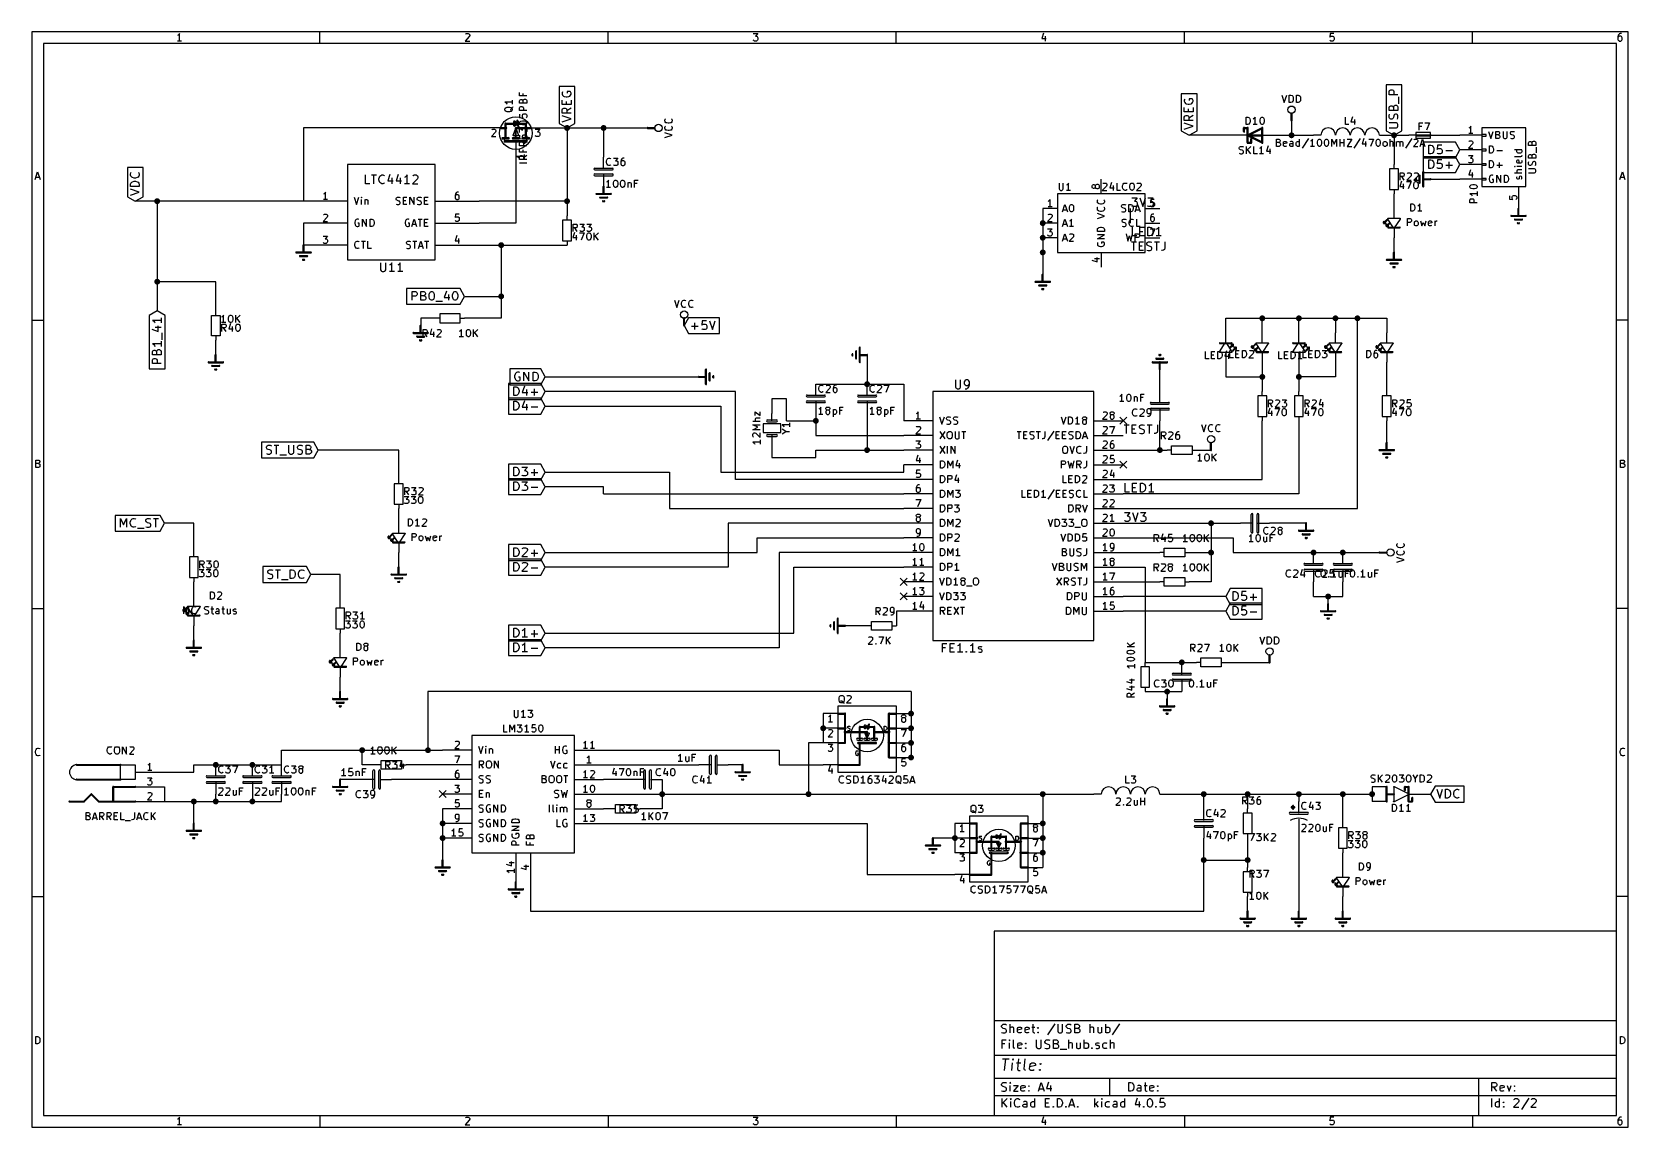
# Model space of a CAD drawing. Extents: x 10 to 287, y -200 to -10.
import ezdxf

# ---------------------------------------------------------------- set-up
doc = ezdxf.new("R2010")
doc.units = 0
doc.header["$MEASUREMENT"] = 0
doc.layers.add('BLACK', color=7, linetype='CONTINUOUS')

msp = doc.modelspace()

# ---------------------------------------------------------------- linework, layer by layer
at = {"layer": 'Black'}
for p, q in [((200.889, -38.7858), (201.828, -38.7858)), ((200.939, -40.2336), (200.889, -40.1574)), ((201.092, -40.3098), (200.939, -40.2336)), ((201.524, -40.3098), (201.092, -40.3098)), ((201.828, -38.7858), (201.32, -39.37)), ((201.32, -39.37), (201.524, -39.37)), ((201.524, -39.37), (201.676, -39.4462)), ((201.676, -40.2336), (201.524, -40.3098)), ((201.676, -39.4462), (201.752, -39.5224)), ((201.752, -40.1574), (201.676, -40.2336)), ((201.752, -39.5224), (201.828, -39.6494)), ((201.828, -40.0304), (201.752, -40.1574)), ((201.828, -39.6494), (201.828, -40.0304)), ((202.26, -38.7858), (202.768, -40.3098)), ((202.768, -40.3098), (203.276, -38.7858)), ((203.632, -38.7858), (204.572, -38.7858)), ((203.683, -40.2336), (203.632, -40.1574)), ((203.835, -40.3098), (203.683, -40.2336)), ((204.267, -40.3098), (203.835, -40.3098)), ((204.572, -38.7858), (204.064, -39.37)), ((204.064, -39.37), (204.267, -39.37)), ((204.267, -39.37), (204.419, -39.4462)), ((204.419, -40.2336), (204.267, -40.3098)), ((204.419, -39.4462), (204.495, -39.5224)), ((204.495, -40.1574), (204.419, -40.2336)), ((204.495, -39.5224), (204.572, -39.6494)), ((204.572, -40.0304), (204.495, -40.1574)), ((204.572, -39.6494), (204.572, -40.0304)), ((201.016, -45.3898), (201.016, -43.8658)), ((202.26, -45.3898), (202.26, -43.8658)), ((202.26, -43.8658), (202.997, -43.8658)), ((203.632, -45.3898), (203.632, -43.8658)), ((203.632, -43.8658), (204.013, -43.8658)), ((204.013, -43.8658), (204.216, -43.942)), ((204.216, -43.942), (204.368, -44.0944)), ((204.368, -44.0944), (204.445, -44.2214)), ((204.445, -44.2214), (204.521, -44.5262)), ((205.232, -44.2214), (205.08, -44.2976)), ((205.384, -44.0944), (205.232, -44.2214)), ((205.537, -43.8658), (205.384, -44.0944)), ((205.537, -45.3898), (205.537, -43.8658)), ((200.812, -46.4058), (201.676, -46.4058)), ((201.752, -45.3898), (201.016, -45.3898)), ((201.244, -47.9298), (201.244, -46.4058)), ((202.184, -47.9298), (202.184, -46.4058)), ((202.184, -46.4058), (202.921, -46.4058)), ((202.26, -44.6024), (202.768, -44.6024)), ((202.997, -45.3898), (202.26, -45.3898)), ((203.479, -46.7106), (203.556, -46.5582)), ((203.479, -46.8376), (203.479, -46.7106)), ((203.556, -46.99), (203.479, -46.8376)), ((203.556, -46.5582), (203.632, -46.482)), ((203.632, -47.0662), (203.556, -46.99)), ((204.013, -45.3898), (203.632, -45.3898)), ((203.632, -46.482), (203.784, -46.4058)), ((203.784, -47.1424), (203.632, -47.0662)), ((203.784, -46.4058), (204.14, -46.4058)), ((204.216, -45.3136), (204.013, -45.3898)), ((204.14, -46.4058), (204.368, -46.482)), ((204.368, -45.1866), (204.216, -45.3136)), ((204.445, -45.0342), (204.368, -45.1866)), ((204.521, -44.7294), (204.445, -45.0342)), ((204.521, -44.5262), (204.521, -44.7294)), ((204.8, -46.4058), (205.664, -46.4058)), ((205.969, -45.3898), (205.08, -45.3898)), ((205.232, -47.9298), (205.232, -46.4058)), ((206.604, -46.4058), (206.604, -47.498)), ((202.184, -47.1424), (202.692, -47.1424)), ((202.921, -47.9298), (202.184, -47.9298)), ((203.479, -47.8536), (203.708, -47.9298)), ((203.708, -47.9298), (204.064, -47.9298)), ((204.064, -47.2186), (203.784, -47.1424)), ((204.216, -47.2694), (204.064, -47.2186)), ((204.064, -47.9298), (204.216, -47.8536)), ((204.292, -47.3456), (204.216, -47.2694)), ((204.216, -47.8536), (204.292, -47.7774)), ((204.368, -47.498), (204.292, -47.3456)), ((204.292, -47.7774), (204.368, -47.6504)), ((204.368, -47.6504), (204.368, -47.498)), ((206.172, -47.9298), (206.045, -47.9298)), ((206.4, -47.8536), (206.172, -47.9298)), ((206.553, -47.7266), (206.4, -47.8536)), ((206.604, -47.498), (206.553, -47.7266)), ((199.542, -78.1558), (200.406, -78.1558)), ((199.974, -79.6798), (199.974, -78.1558)), ((200.914, -79.6798), (200.914, -78.1558)), ((200.914, -78.1558), (201.651, -78.1558)), ((200.914, -78.8924), (201.422, -78.8924)), ((201.651, -79.6798), (200.914, -79.6798)), ((202.209, -78.4606), (202.286, -78.3082)), ((202.209, -78.5876), (202.209, -78.4606)), ((202.286, -78.74), (202.209, -78.5876)), ((202.209, -79.6036), (202.438, -79.6798)), ((202.286, -78.3082), (202.362, -78.232)), ((202.362, -78.8162), (202.286, -78.74)), ((202.362, -78.232), (202.514, -78.1558)), ((202.514, -78.8924), (202.362, -78.8162)), ((202.438, -79.6798), (202.794, -79.6798)), ((202.514, -78.1558), (202.87, -78.1558)), ((202.794, -78.9686), (202.514, -78.8924)), ((202.946, -79.0194), (202.794, -78.9686)), ((202.794, -79.6798), (202.946, -79.6036)), ((202.87, -78.1558), (203.098, -78.232)), ((203.022, -79.0956), (202.946, -79.0194)), ((202.946, -79.6036), (203.022, -79.5274)), ((203.098, -79.248), (203.022, -79.0956)), ((203.022, -79.5274), (203.098, -79.4004)), ((203.098, -79.4004), (203.098, -79.248)), ((203.53, -78.1558), (204.394, -78.1558)), ((203.962, -79.6798), (203.962, -78.1558)), ((204.902, -79.6798), (204.775, -79.6798)), ((205.13, -79.6036), (204.902, -79.6798)), ((205.283, -79.4766), (205.13, -79.6036)), ((205.334, -79.248), (205.283, -79.4766)), ((205.334, -78.1558), (205.334, -79.248)), ((199.746, -89.8398), (199.746, -88.3158)), ((200.99, -89.8398), (200.99, -88.3158)), ((200.99, -88.3158), (201.727, -88.3158)), ((202.362, -89.8398), (202.362, -88.3158)), ((202.362, -88.3158), (202.743, -88.3158)), ((202.743, -88.3158), (202.946, -88.392)), ((202.946, -88.392), (203.098, -88.5444)), ((203.098, -88.5444), (203.175, -88.6714)), ((204.114, -88.5444), (203.962, -88.6714)), ((204.267, -88.3158), (204.114, -88.5444)), ((204.267, -89.8398), (204.267, -88.3158)), ((200.482, -89.8398), (199.746, -89.8398)), ((200.99, -89.0524), (201.498, -89.0524)), ((201.727, -89.8398), (200.99, -89.8398)), ((202.743, -89.8398), (202.362, -89.8398)), ((202.946, -89.7636), (202.743, -89.8398)), ((203.098, -89.6366), (202.946, -89.7636)), ((203.175, -89.4842), (203.098, -89.6366)), ((203.175, -88.6714), (203.251, -88.9762)), ((203.251, -89.1794), (203.175, -89.4842)), ((203.251, -88.9762), (203.251, -89.1794)), ((203.962, -88.6714), (203.81, -88.7476)), ((204.699, -89.8398), (203.81, -89.8398)), ((199.619, -93.3958), (200.558, -93.3958)), ((200.558, -93.3958), (200.05, -93.98)), ((200.05, -93.98), (200.254, -93.98)), ((200.254, -93.98), (200.406, -94.0562)), ((200.406, -94.0562), (200.482, -94.1324)), ((200.482, -94.1324), (200.558, -94.2594)), ((200.99, -93.3958), (201.498, -94.9198)), ((201.498, -94.9198), (202.006, -93.3958)), ((202.362, -93.3958), (203.302, -93.3958)), ((203.302, -93.3958), (202.794, -93.98)), ((202.794, -93.98), (202.997, -93.98)), ((202.997, -93.98), (203.149, -94.0562)), ((203.149, -94.0562), (203.225, -94.1324)), ((203.225, -94.1324), (203.302, -94.2594)), ((199.669, -94.8436), (199.619, -94.7674)), ((199.822, -94.9198), (199.669, -94.8436)), ((200.254, -94.9198), (199.822, -94.9198)), ((200.406, -94.8436), (200.254, -94.9198)), ((200.482, -94.7674), (200.406, -94.8436)), ((200.558, -94.6404), (200.482, -94.7674)), ((200.558, -94.2594), (200.558, -94.6404)), ((202.413, -94.8436), (202.362, -94.7674)), ((202.565, -94.9198), (202.413, -94.8436)), ((202.997, -94.9198), (202.565, -94.9198)), ((203.149, -94.8436), (202.997, -94.9198)), ((203.225, -94.7674), (203.149, -94.8436)), ((203.302, -94.6404), (203.225, -94.7674)), ((203.302, -94.2594), (203.302, -94.6404))]:
    msp.add_line(p, q, dxfattribs=at)
at = {"layer": 'Blue 2'}
for p, q in [((198.78, -76.8604), (200, -78.0796)), ((200, -76.8604), (198.78, -78.0796)), ((198.78, -84.4804), (200, -85.6996)), ((200, -84.4804), (198.78, -85.6996)), ((160.68, -104.8), (161.9, -106.02)), ((161.9, -104.8), (160.68, -106.02)), ((160.68, -107.34), (161.9, -108.56)), ((161.9, -107.34), (160.68, -108.56)), ((80.6704, -141.63), (81.8896, -142.85)), ((81.8896, -141.63), (80.6704, -142.85))]:
    msp.add_line(p, q, dxfattribs=at)
at = {"layer": 'Cyan 2'}
for p, q in [((93.3704, -21.844), (93.3704, -22.5552)), ((94.6404, -21.1074), (94.6404, -20.4978)), ((95.9104, -21.1074), (94.6404, -21.1074)), ((94.6404, -21.9456), (94.6912, -21.844)), ((94.6404, -22.3774), (94.6404, -21.9456)), ((94.6912, -21.844), (94.742, -21.7678)), ((94.742, -21.7678), (94.869, -21.717)), ((94.869, -21.717), (94.996, -21.717)), ((94.996, -21.717), (95.123, -21.7678)), ((95.123, -21.7678), (95.1738, -21.844)), ((95.1738, -21.844), (95.2246, -21.9456)), ((95.2246, -20.6756), (95.2246, -21.1074)), ((95.2246, -21.9456), (95.3008, -21.7678)), ((95.2246, -21.9456), (95.2246, -22.3774)), ((95.3008, -21.7678), (95.3516, -21.717)), ((95.3516, -21.717), (95.4786, -21.6662)), ((95.4786, -21.6662), (95.6564, -21.6662)), ((95.6564, -21.6662), (95.7834, -21.717)), ((95.7834, -21.717), (95.8342, -21.7678)), ((95.8342, -21.7678), (95.9104, -21.8948)), ((95.9104, -21.8948), (95.9104, -22.3774)), ((226.924, -20.9804), (227.33, -22.2504)), ((227.33, -22.2504), (227.762, -20.9804)), ((228.194, -22.2504), (228.194, -20.9804)), ((228.194, -20.9804), (228.498, -20.9804)), ((228.498, -20.9804), (228.676, -21.0312)), ((228.676, -21.0312), (228.803, -21.1582)), ((228.803, -22.0472), (228.676, -22.1742)), ((228.803, -21.1582), (228.854, -21.2852)), ((228.854, -21.9456), (228.803, -22.0472)), ((228.854, -21.2852), (228.905, -21.5138)), ((228.905, -21.6916), (228.854, -21.9456)), ((228.905, -21.5138), (228.905, -21.6916)), ((229.464, -22.2504), (229.464, -20.9804)), ((229.464, -20.9804), (229.768, -20.9804)), ((229.768, -20.9804), (229.946, -21.0312)), ((229.946, -21.0312), (230.073, -21.1582)), ((230.073, -22.0472), (229.946, -22.1742)), ((230.073, -21.1582), (230.124, -21.2852)), ((230.124, -21.9456), (230.073, -22.0472)), ((230.124, -21.2852), (230.175, -21.5138)), ((230.175, -21.6916), (230.124, -21.9456)), ((230.175, -21.5138), (230.175, -21.6916)), ((93.3704, -22.1996), (92.1004, -22.1996)), ((92.1004, -22.1996), (92.2782, -22.3266)), ((92.1004, -23.3426), (92.1512, -23.2156)), ((92.1004, -23.5966), (92.1004, -23.3426)), ((92.1512, -23.6982), (92.1004, -23.5966)), ((92.1512, -23.2156), (92.2782, -23.114)), ((92.2782, -23.8252), (92.1512, -23.6982)), ((92.2782, -22.3266), (92.4052, -22.4536)), ((92.2782, -23.114), (92.5068, -23.0378)), ((92.5068, -23.876), (92.2782, -23.8252)), ((92.4052, -22.4536), (92.456, -22.5552)), ((92.5068, -23.0378), (92.9386, -23.0378)), ((92.9386, -23.876), (92.5068, -23.876)), ((92.9386, -23.0378), (93.1672, -23.114)), ((93.1672, -23.8252), (92.9386, -23.876)), ((93.1164, -23.3934), (93.0656, -23.5204)), ((93.0656, -23.5204), (93.0656, -23.6474)), ((93.2942, -23.2156), (93.1164, -23.3934)), ((93.1672, -23.114), (93.2942, -23.2156)), ((93.2942, -23.6982), (93.1672, -23.8252)), ((93.4212, -23.114), (93.2942, -23.2156)), ((93.2942, -23.2156), (93.3704, -23.3426)), ((93.3704, -23.5966), (93.2942, -23.6982)), ((93.3704, -23.3426), (93.3704, -23.5966)), ((93.472, -22.987), (93.4212, -23.114)), ((95.9104, -22.3774), (94.6404, -22.3774)), ((94.6404, -23.1648), (94.6912, -23.0378)), ((94.6404, -23.6474), (94.6404, -23.1648)), ((95.9104, -23.6474), (94.6404, -23.6474)), ((94.6404, -24.257), (94.6404, -24.8666)), ((94.6404, -24.8666), (95.2246, -24.9174)), ((94.6912, -23.0378), (94.742, -22.987)), ((94.742, -22.987), (94.869, -22.9362)), ((94.869, -22.9362), (95.0468, -22.9362)), ((95.0468, -22.9362), (95.1738, -22.987)), ((95.123, -24.4348), (95.1738, -24.3332)), ((95.123, -24.7396), (95.123, -24.4348)), ((95.1738, -24.8666), (95.123, -24.7396)), ((95.1738, -22.987), (95.2246, -23.0378)), ((95.1738, -24.3332), (95.2246, -24.257)), ((95.2246, -24.9174), (95.1738, -24.8666)), ((95.2246, -23.0378), (95.3008, -23.1648)), ((95.2246, -24.257), (95.3516, -24.2062)), ((95.3008, -23.1648), (95.3008, -23.6474)), ((95.3516, -24.2062), (95.6564, -24.2062)), ((95.6564, -24.2062), (95.7834, -24.257)), ((95.7834, -24.257), (95.8342, -24.3332)), ((95.8342, -24.8666), (95.7834, -24.9174)), ((95.8342, -24.3332), (95.9104, -24.4348)), ((95.9104, -24.7396), (95.8342, -24.8666)), ((95.9104, -24.4348), (95.9104, -24.7396)), ((220.701, -26.0604), (220.701, -24.7904)), ((220.701, -24.7904), (221.005, -24.7904)), ((221.005, -24.7904), (221.183, -24.8412)), ((221.183, -24.8412), (221.31, -24.9682)), ((222.275, -24.7904), (222.148, -24.9682)), ((222.275, -26.0604), (222.275, -24.7904)), ((223.19, -25.019), (223.241, -24.892)), ((223.241, -24.892), (223.317, -24.8412)), ((223.317, -24.8412), (223.418, -24.7904)), ((223.418, -24.7904), (223.545, -24.7904)), ((223.545, -24.7904), (223.672, -24.8412)), ((223.672, -24.8412), (223.723, -24.892)), ((223.723, -24.892), (223.799, -25.019)), ((228.498, -22.2504), (228.194, -22.2504)), ((228.676, -22.1742), (228.498, -22.2504)), ((229.768, -22.2504), (229.464, -22.2504)), ((229.946, -22.1742), (229.768, -22.2504)), ((237.947, -26.0604), (237.947, -24.7904)), ((239.192, -24.7142), (238.912, -25.6286)), ((94.6404, -25.7302), (94.6912, -25.6032)), ((94.6404, -25.8572), (94.6404, -25.7302)), ((94.6912, -25.9588), (94.6404, -25.8572)), ((94.6404, -27.432), (94.6404, -26.6446)), ((94.6404, -26.6446), (95.123, -27.0764)), ((94.6912, -25.6032), (94.742, -25.5524)), ((94.742, -26.035), (94.6912, -25.9588)), ((94.742, -25.5524), (94.869, -25.4762)), ((94.869, -26.0858), (94.742, -26.035)), ((94.869, -25.4762), (95.123, -25.4254)), ((95.123, -26.1366), (94.869, -26.0858)), ((95.123, -25.4254), (95.4278, -25.4254)), ((95.4278, -26.1366), (95.123, -26.1366)), ((95.123, -26.8732), (95.1738, -26.7716)), ((95.123, -27.0764), (95.123, -26.8732)), ((95.1738, -26.7716), (95.2246, -26.6954)), ((95.2246, -26.6954), (95.3516, -26.6446)), ((95.3516, -26.6446), (95.6564, -26.6446)), ((95.4278, -25.4254), (95.6564, -25.4762)), ((95.6564, -26.0858), (95.4278, -26.1366)), ((95.6564, -25.4762), (95.7834, -25.5524)), ((95.7834, -26.035), (95.6564, -26.0858)), ((95.6564, -26.6446), (95.7834, -26.6954)), ((95.7834, -25.5524), (95.8342, -25.6032)), ((95.8342, -25.9588), (95.7834, -26.035)), ((95.7834, -26.6954), (95.8342, -26.7716)), ((95.8342, -27.3558), (95.7834, -27.432)), ((95.8342, -25.6032), (95.9104, -25.7302)), ((95.9104, -25.8572), (95.8342, -25.9588)), ((95.8342, -26.7716), (95.9104, -26.8732)), ((95.9104, -27.2542), (95.8342, -27.3558)), ((95.9104, -25.7302), (95.9104, -25.8572)), ((95.9104, -26.8732), (95.9104, -27.2542)), ((119.863, -25.3238), (119.913, -25.146)), ((119.863, -25.4508), (119.863, -25.3238)), ((119.913, -25.6286), (119.863, -25.4508)), ((119.863, -26.5938), (119.913, -26.416)), ((119.863, -26.7208), (119.863, -26.5938)), ((119.913, -26.8986), (119.863, -26.7208)), ((121.133, -27.94), (119.863, -27.5082)), ((119.913, -25.146), (119.964, -25.0952)), ((120.04, -25.7556), (119.913, -25.6286)), ((119.913, -26.416), (119.964, -26.3652)), ((120.04, -27.0256), (119.913, -26.8986)), ((120.167, -25.8064), (120.04, -25.7556)), ((120.167, -27.0764), (120.04, -27.0256)), ((120.396, -25.8572), (120.167, -25.8064)), ((120.396, -27.1272), (120.167, -27.0764)), ((120.574, -25.8572), (120.396, -25.8572)), ((120.574, -27.1272), (120.396, -27.1272)), ((120.828, -25.8064), (120.574, -25.8572)), ((120.828, -27.0764), (120.574, -27.1272)), ((120.929, -25.7556), (120.828, -25.8064)), ((120.929, -27.0256), (120.828, -27.0764)), ((121.056, -25.6286), (120.929, -25.7556)), ((121.056, -26.8986), (120.929, -27.0256)), ((121.006, -25.0952), (121.056, -25.146)), ((121.006, -26.3652), (121.056, -26.416)), ((121.056, -25.146), (121.133, -25.3238)), ((121.133, -25.4508), (121.056, -25.6286)), ((121.056, -26.416), (121.133, -26.5938)), ((121.133, -26.7208), (121.056, -26.8986)), ((121.133, -25.3238), (121.133, -25.4508)), ((121.133, -26.5938), (121.133, -26.7208)), ((221.005, -26.0604), (220.701, -26.0604)), ((221.183, -25.9842), (221.005, -26.0604)), ((221.31, -25.8572), (221.183, -25.9842)), ((221.31, -24.9682), (221.361, -25.0952)), ((221.361, -25.7556), (221.31, -25.8572)), ((221.361, -25.0952), (221.412, -25.3238)), ((221.412, -25.5016), (221.361, -25.7556)), ((221.412, -25.3238), (221.412, -25.5016)), ((222.021, -25.0952), (221.92, -25.146)), ((222.631, -26.0604), (221.92, -26.0604)), ((222.148, -24.9682), (222.021, -25.0952)), ((223.139, -25.273), (223.19, -25.019)), ((223.139, -25.5778), (223.139, -25.273)), ((223.19, -25.8064), (223.139, -25.5778)), ((223.241, -25.9334), (223.19, -25.8064)), ((223.317, -25.9842), (223.241, -25.9334)), ((223.418, -26.0604), (223.317, -25.9842)), ((223.545, -26.0604), (223.418, -26.0604)), ((223.672, -25.9842), (223.545, -26.0604)), ((223.723, -25.9334), (223.672, -25.9842)), ((223.799, -25.8064), (223.723, -25.9334)), ((223.799, -25.019), (223.85, -25.273)), ((223.85, -25.5778), (223.799, -25.8064)), ((223.85, -25.273), (223.85, -25.5778)), ((238.557, -26.0604), (237.947, -26.0604)), ((238.912, -25.6286), (239.674, -25.6286)), ((239.497, -25.1968), (239.497, -26.0604)), ((250.749, -27.0764), (250.749, -25.8064)), ((250.749, -25.8064), (251.358, -25.8064)), ((251.181, -26.3906), (250.749, -26.3906)), ((251.714, -25.8064), (252.552, -25.8064)), ((252.552, -25.8064), (252.019, -27.0764)), ((262.763, -27.2542), (263.169, -28.5242)), ((263.169, -28.5242), (263.601, -27.2542)), ((264.033, -28.5242), (264.033, -27.2542)), ((264.033, -27.2542), (264.465, -27.2542)), ((264.465, -27.2542), (264.566, -27.305)), ((264.566, -27.305), (264.643, -27.3558)), ((264.643, -27.3558), (264.693, -27.4828)), ((264.693, -27.6098), (264.643, -27.7368)), ((264.693, -27.4828), (264.693, -27.6098)), ((265.303, -27.2542), (265.303, -28.2702)), ((266.014, -28.2702), (266.014, -27.2542)), ((266.573, -27.4828), (266.624, -27.3558)), ((266.573, -27.6098), (266.573, -27.4828)), ((266.624, -27.7368), (266.573, -27.6098)), ((266.624, -27.3558), (266.675, -27.305)), ((266.675, -27.305), (266.802, -27.2542)), ((266.802, -27.2542), (267.106, -27.2542)), ((267.106, -27.2542), (267.284, -27.305)), ((94.6404, -27.9146), (94.6404, -28.5242)), ((94.6404, -28.5242), (95.2246, -28.575)), ((94.6404, -29.3116), (94.6912, -29.1846)), ((94.6404, -29.7942), (94.6404, -29.3116)), ((95.9104, -29.7942), (94.6404, -29.7942)), ((94.6404, -30.8864), (94.6404, -30.2768)), ((94.6912, -29.1846), (94.742, -29.1338)), ((94.742, -29.1338), (94.869, -29.083)), ((94.869, -29.083), (95.0468, -29.083)), ((95.0468, -29.083), (95.1738, -29.1338)), ((95.123, -28.0924), (95.1738, -27.9908)), ((95.123, -28.3972), (95.123, -28.0924)), ((95.1738, -28.5242), (95.123, -28.3972)), ((95.1738, -27.9908), (95.2246, -27.9146)), ((95.2246, -28.575), (95.1738, -28.5242)), ((95.1738, -29.1338), (95.2246, -29.1846)), ((95.2246, -27.9146), (95.3516, -27.8638)), ((95.2246, -29.1846), (95.3008, -29.3116)), ((95.2246, -30.4546), (95.2246, -30.8864)), ((95.9104, -29.083), (95.3008, -29.4894)), ((95.3008, -29.3116), (95.3008, -29.7942)), ((95.3516, -27.8638), (95.6564, -27.8638)), ((95.6564, -27.8638), (95.7834, -27.9146)), ((95.7834, -27.9146), (95.8342, -27.9908)), ((95.8342, -28.5242), (95.7834, -28.575)), ((95.8342, -27.9908), (95.9104, -28.0924)), ((95.9104, -28.3972), (95.8342, -28.5242)), ((95.9104, -28.0924), (95.9104, -28.3972)), ((119.863, -28.3464), (121.133, -27.94)), ((219.532, -30.099), (219.583, -29.972)), ((219.532, -30.226), (219.532, -30.099)), ((219.583, -30.353), (219.532, -30.226)), ((219.583, -29.972), (219.634, -29.9212)), ((219.634, -30.4038), (219.583, -30.353)), ((219.634, -29.9212), (219.761, -29.8704)), ((219.761, -30.4546), (219.634, -30.4038)), ((219.761, -29.8704), (220.066, -29.8704)), ((220.015, -30.5308), (219.761, -30.4546)), ((220.066, -29.8704), (220.243, -29.9212)), ((220.802, -31.1404), (220.802, -29.8704)), ((221.513, -29.8704), (220.802, -30.5816)), ((221.513, -31.1404), (220.98, -30.4038)), ((222.072, -31.1404), (222.072, -29.8704)), ((223.139, -30.1752), (223.037, -30.226)), ((223.266, -30.0482), (223.139, -30.1752)), ((223.393, -29.8704), (223.266, -30.0482)), ((223.393, -31.1404), (223.393, -29.8704)), ((224.536, -29.7942), (224.257, -30.7086)), ((224.841, -30.2768), (224.841, -31.1404)), ((225.958, -29.8704), (225.958, -28.6004)), ((225.958, -28.6004), (226.39, -28.6004)), ((226.39, -29.1846), (225.958, -29.1846)), ((226.441, -29.8704), (225.958, -29.8704)), ((226.39, -28.6004), (226.492, -28.6512)), ((226.492, -29.1338), (226.39, -29.1846)), ((226.39, -29.1846), (226.568, -29.2608)), ((226.568, -29.7942), (226.441, -29.8704)), ((226.492, -28.6512), (226.568, -28.702)), ((226.568, -29.083), (226.492, -29.1338)), ((226.568, -28.702), (226.619, -28.829)), ((226.619, -28.956), (226.568, -29.083)), ((226.568, -29.2608), (226.619, -29.3116)), ((226.619, -29.7434), (226.568, -29.7942)), ((226.619, -28.829), (226.619, -28.956)), ((226.619, -29.3116), (226.67, -29.4386)), ((226.67, -29.6164), (226.619, -29.7434)), ((226.67, -29.4386), (226.67, -29.6164)), ((227.178, -29.1846), (227.228, -29.083)), ((227.178, -29.6672), (227.178, -29.1846)), ((227.762, -29.3116), (227.178, -29.4386)), ((227.228, -29.7942), (227.178, -29.6672)), ((227.228, -29.083), (227.355, -29.0068)), ((227.355, -29.8704), (227.228, -29.7942)), ((227.355, -29.0068), (227.584, -29.0068)), ((227.584, -29.8704), (227.355, -29.8704)), ((227.584, -29.0068), (227.711, -29.083)), ((227.711, -29.7942), (227.584, -29.8704)), ((227.711, -29.083), (227.762, -29.1846)), ((227.762, -29.1846), (227.762, -29.3116)), ((228.27, -29.5656), (228.321, -29.4386)), ((228.27, -29.6672), (228.27, -29.5656)), ((228.321, -29.7942), (228.27, -29.6672)), ((228.448, -29.0068), (228.321, -29.083)), ((228.321, -29.4386), (228.448, -29.3878)), ((228.448, -29.8704), (228.321, -29.7942)), ((228.676, -29.0068), (228.448, -29.0068)), ((228.448, -29.3878), (228.752, -29.3878)), ((228.752, -29.8704), (228.448, -29.8704)), ((228.803, -29.083), (228.676, -29.0068)), ((228.752, -29.3878), (228.854, -29.3116)), ((228.854, -29.7942), (228.752, -29.8704)), ((228.854, -29.1846), (228.803, -29.083)), ((228.854, -29.8704), (228.854, -29.1846)), ((229.413, -29.2608), (229.464, -29.1338)), ((229.413, -29.6164), (229.413, -29.2608)), ((229.464, -29.7434), (229.413, -29.6164)), ((229.464, -29.1338), (229.514, -29.083)), ((229.514, -29.7942), (229.464, -29.7434)), ((229.514, -29.083), (229.641, -29.0068)), ((229.641, -29.8704), (229.514, -29.7942)), ((229.641, -29.0068), (229.895, -29.0068)), ((229.895, -29.8704), (229.641, -29.8704)), ((229.895, -29.0068), (229.997, -29.083)), ((229.997, -29.7942), (229.895, -29.8704)), ((229.997, -29.8704), (229.997, -28.6004)), ((231.521, -28.5242), (230.429, -30.1752)), ((231.978, -28.9052), (231.877, -28.956)), ((232.588, -29.8704), (231.877, -29.8704)), ((232.105, -28.7782), (231.978, -28.9052)), ((232.232, -28.6004), (232.105, -28.7782)), ((232.232, -29.8704), (232.232, -28.6004)), ((233.096, -29.083), (233.147, -28.829)), ((233.096, -29.3878), (233.096, -29.083)), ((233.147, -29.6164), (233.096, -29.3878)), ((233.147, -28.829), (233.197, -28.702)), ((233.197, -29.7434), (233.147, -29.6164)), ((233.197, -28.702), (233.274, -28.6512)), ((233.274, -29.7942), (233.197, -29.7434)), ((233.274, -28.6512), (233.375, -28.6004)), ((233.375, -29.8704), (233.274, -29.7942)), ((233.375, -28.6004), (233.502, -28.6004)), ((233.502, -29.8704), (233.375, -29.8704)), ((233.502, -28.6004), (233.629, -28.6512)), ((233.629, -29.7942), (233.502, -29.8704)), ((233.629, -28.6512), (233.68, -28.702)), ((233.68, -29.7434), (233.629, -29.7942)), ((233.68, -28.702), (233.756, -28.829)), ((233.756, -29.6164), (233.68, -29.7434)), ((233.756, -28.829), (233.807, -29.083)), ((233.807, -29.3878), (233.756, -29.6164)), ((233.807, -29.083), (233.807, -29.3878)), ((234.315, -29.083), (234.366, -28.829)), ((234.315, -29.3878), (234.315, -29.083)), ((234.366, -29.6164), (234.315, -29.3878)), ((234.366, -28.829), (234.417, -28.702)), ((234.417, -29.7434), (234.366, -29.6164)), ((234.417, -28.702), (234.493, -28.6512)), ((234.493, -29.7942), (234.417, -29.7434)), ((234.493, -28.6512), (234.594, -28.6004)), ((234.594, -29.8704), (234.493, -29.7942)), ((234.594, -28.6004), (234.721, -28.6004)), ((234.721, -29.8704), (234.594, -29.8704)), ((234.721, -28.6004), (234.848, -28.6512)), ((234.848, -29.7942), (234.721, -29.8704)), ((234.848, -28.6512), (234.899, -28.702)), ((234.899, -29.7434), (234.848, -29.7942)), ((234.899, -28.702), (234.975, -28.829)), ((234.975, -29.6164), (234.899, -29.7434)), ((234.975, -28.829), (235.026, -29.083)), ((235.026, -29.3878), (234.975, -29.6164)), ((235.026, -29.083), (235.026, -29.3878)), ((235.585, -29.8704), (235.585, -28.6004)), ((235.585, -28.6004), (236.017, -29.4894)), ((236.017, -29.4894), (236.423, -28.6004)), ((236.423, -28.6004), (236.423, -29.8704)), ((237.033, -29.8704), (237.033, -28.6004)), ((237.033, -29.1846), (237.744, -29.1846)), ((237.744, -29.8704), (237.744, -28.6004)), ((238.227, -28.6004), (239.065, -28.6004)), ((239.065, -28.6004), (238.227, -29.8704)), ((238.227, -29.8704), (239.065, -29.8704)), ((240.487, -28.5242), (239.395, -30.1752)), ((241.122, -28.5242), (240.843, -29.4386)), ((240.843, -29.4386), (241.605, -29.4386)), ((241.427, -29.0068), (241.427, -29.8704)), ((241.986, -28.6004), (242.824, -28.6004)), ((242.824, -28.6004), (242.291, -29.8704)), ((243.281, -29.083), (243.332, -28.829)), ((243.281, -29.3878), (243.281, -29.083)), ((243.332, -29.6164), (243.281, -29.3878)), ((243.332, -28.829), (243.383, -28.702)), ((243.383, -29.7434), (243.332, -29.6164)), ((243.383, -28.702), (243.459, -28.6512)), ((243.459, -29.7942), (243.383, -29.7434)), ((243.459, -28.6512), (243.561, -28.6004)), ((243.561, -29.8704), (243.459, -29.7942)), ((243.561, -28.6004), (243.688, -28.6004)), ((243.688, -29.8704), (243.561, -29.8704)), ((243.688, -28.6004), (243.815, -28.6512)), ((243.815, -29.7942), (243.688, -29.8704)), ((243.815, -28.6512), (243.865, -28.702)), ((243.865, -29.7434), (243.815, -29.7942)), ((243.865, -28.702), (243.942, -28.829)), ((243.942, -29.6164), (243.865, -29.7434)), ((243.942, -28.829), (243.992, -29.083)), ((243.992, -29.3878), (243.942, -29.6164)), ((243.992, -29.083), (243.992, -29.3878)), ((244.5, -29.2608), (244.551, -29.1338)), ((244.5, -29.6164), (244.5, -29.2608)), ((244.551, -29.7434), (244.5, -29.6164)), ((244.551, -29.1338), (244.602, -29.083)), ((244.602, -29.7942), (244.551, -29.7434)), ((244.602, -29.083), (244.729, -29.0068)), ((244.729, -29.8704), (244.602, -29.7942)), ((244.729, -29.0068), (244.907, -29.0068)), ((244.907, -29.8704), (244.729, -29.8704)), ((244.907, -29.0068), (245.034, -29.083)), ((245.034, -29.7942), (244.907, -29.8704)), ((245.034, -29.083), (245.085, -29.1338)), ((245.085, -29.7434), (245.034, -29.7942)), ((245.085, -29.1338), (245.161, -29.2608)), ((245.161, -29.6164), (245.085, -29.7434)), ((245.161, -29.2608), (245.161, -29.6164)), ((245.694, -29.8704), (245.694, -28.6004)), ((245.745, -29.083), (245.694, -29.1338)), ((245.872, -29.0068), (245.745, -29.083)), ((246.05, -29.0068), (245.872, -29.0068)), ((246.177, -29.083), (246.05, -29.0068)), ((246.228, -29.1846), (246.177, -29.083)), ((246.228, -29.8704), (246.228, -29.1846)), ((246.837, -29.8704), (246.837, -29.0068)), ((246.837, -29.1338), (246.888, -29.083)), ((246.888, -29.083), (247.015, -29.0068)), ((247.015, -29.0068), (247.193, -29.0068)), ((247.193, -29.0068), (247.32, -29.083)), ((247.32, -29.083), (247.371, -29.1846)), ((247.371, -29.1846), (247.447, -29.083)), ((247.371, -29.1846), (247.371, -29.8704)), ((247.447, -29.083), (247.548, -29.0068)), ((247.548, -29.0068), (247.752, -29.0068)), ((247.752, -29.0068), (247.853, -29.083)), ((247.853, -29.083), (247.929, -29.1846)), ((247.929, -29.1846), (247.929, -29.8704)), ((249.453, -28.5242), (248.361, -30.1752)), ((250.469, -29.1338), (249.733, -29.8704)), ((249.733, -29.8704), (250.52, -29.8704)), ((249.809, -28.702), (249.86, -28.6512)), ((249.86, -28.6512), (249.987, -28.6004)), ((249.987, -28.6004), (250.292, -28.6004)), ((250.292, -28.6004), (250.393, -28.6512)), ((250.393, -28.6512), (250.469, -28.702)), ((250.469, -28.702), (250.52, -28.829)), ((250.52, -28.956), (250.469, -29.1338)), ((250.52, -28.829), (250.52, -28.956)), ((250.901, -29.8704), (251.308, -28.6004)), ((251.028, -29.4894), (251.612, -29.4894)), ((251.308, -28.6004), (251.739, -29.8704)), ((262.941, -31.0642), (262.941, -29.7942)), ((262.941, -29.7942), (263.246, -29.7942)), ((263.246, -29.7942), (263.423, -29.845)), ((263.423, -29.845), (263.55, -29.972)), ((263.55, -29.972), (263.601, -30.099)), ((263.601, -30.099), (263.652, -30.3276)), ((263.652, -30.3276), (263.652, -30.5054)), ((264.465, -27.8384), (264.033, -27.8384)), ((264.516, -28.5242), (264.033, -28.5242)), ((264.566, -27.7876), (264.465, -27.8384)), ((264.465, -27.8384), (264.643, -27.9146)), ((264.643, -28.448), (264.516, -28.5242)), ((264.643, -27.7368), (264.566, -27.7876)), ((264.643, -27.9146), (264.693, -27.9654)), ((264.693, -28.3972), (264.643, -28.448)), ((264.693, -27.9654), (264.744, -28.0924)), ((264.744, -28.2702), (264.693, -28.3972)), ((264.744, -28.0924), (264.744, -28.2702)), ((265.303, -28.2702), (265.354, -28.3972)), ((265.354, -28.3972), (265.43, -28.448)), ((265.43, -28.448), (265.532, -28.5242)), ((265.532, -28.5242), (265.786, -28.5242)), ((265.786, -28.5242), (265.913, -28.448)), ((265.913, -28.448), (265.963, -28.3972)), ((265.963, -28.3972), (266.014, -28.2702)), ((266.573, -28.448), (266.751, -28.5242)), ((266.675, -27.7876), (266.624, -27.7368)), ((266.802, -27.8384), (266.675, -27.7876)), ((266.751, -28.5242), (267.056, -28.5242)), ((267.056, -27.9146), (266.802, -27.8384)), ((267.157, -27.9654), (267.056, -27.9146)), ((267.056, -28.5242), (267.157, -28.448)), ((267.233, -28.0416), (267.157, -27.9654)), ((267.157, -28.448), (267.233, -28.3972)), ((267.284, -28.1432), (267.233, -28.0416)), ((267.233, -28.3972), (267.284, -28.2702)), ((267.284, -28.2702), (267.284, -28.1432)), ((268.554, -30.4546), (267.284, -30.4546)), ((267.691, -30.5562), (267.767, -30.4546)), ((268.478, -30.4546), (268.554, -30.5562)), ((269.723, -29.2608), (269.773, -29.1592)), ((269.723, -29.6926), (269.723, -29.2608)), ((270.993, -29.6926), (269.723, -29.6926)), ((269.773, -29.1592), (269.824, -29.083)), ((269.824, -29.083), (269.951, -29.0322)), ((269.951, -29.0322), (270.078, -29.0322)), ((270.078, -29.0322), (270.205, -29.083)), ((270.205, -29.083), (270.256, -29.1592)), ((270.256, -29.1592), (270.307, -29.2608)), ((270.307, -29.2608), (270.383, -29.083)), ((270.307, -29.2608), (270.307, -29.6926)), ((270.383, -29.083), (270.434, -29.0322)), ((270.434, -29.0322), (270.561, -28.9814)), ((270.561, -28.9814), (270.739, -28.9814)), ((270.739, -28.9814), (270.866, -29.0322)), ((270.866, -29.0322), (270.916, -29.083)), ((270.916, -29.083), (270.993, -29.21)), ((270.993, -29.21), (270.993, -29.6926)), ((271.094, -30.9626), (271.094, -29.9974)), ((95.9104, -30.8864), (94.6404, -30.8864)), ((94.6404, -31.6738), (94.6912, -31.5468)), ((94.6404, -32.1564), (94.6404, -31.6738)), ((95.9104, -32.1564), (94.6404, -32.1564)), ((95.9104, -32.766), (94.6404, -32.766)), ((94.6912, -31.5468), (94.742, -31.496)), ((94.742, -31.496), (94.869, -31.4452)), ((94.869, -31.4452), (95.0468, -31.4452)), ((95.0468, -31.4452), (95.1738, -31.496)), ((95.1738, -31.496), (95.2246, -31.5468)), ((95.2246, -31.5468), (95.3008, -31.6738)), ((95.9104, -31.4452), (95.3008, -31.8516)), ((95.3008, -31.6738), (95.3008, -32.1564)), ((109.728, -32.4358), (109.779, -32.2072)), ((109.728, -32.6136), (109.728, -32.4358)), ((109.779, -32.8676), (109.728, -32.6136)), ((109.779, -32.2072), (109.83, -32.0802)), ((109.83, -32.9692), (109.779, -32.8676)), ((109.83, -32.0802), (109.957, -31.9532)), ((109.957, -33.0962), (109.83, -32.9692)), ((109.957, -31.9532), (110.134, -31.9024)), ((110.134, -33.1724), (109.957, -33.0962)), ((110.134, -31.9024), (110.261, -31.9024)), ((110.261, -33.1724), (110.134, -33.1724)), ((110.261, -31.9024), (110.439, -31.9532)), ((110.439, -33.0962), (110.261, -33.1724)), ((110.439, -31.9532), (110.49, -32.004)), ((110.49, -33.0454), (110.439, -33.0962)), ((110.922, -31.9024), (111.709, -31.9024)), ((110.998, -33.0962), (110.922, -33.0454)), ((111.1, -33.1724), (110.998, -33.0962)), ((111.481, -33.1724), (111.1, -33.1724)), ((111.709, -31.9024), (111.277, -32.385)), ((111.277, -32.385), (111.481, -32.385)), ((111.481, -32.385), (111.582, -32.4358)), ((111.582, -33.0962), (111.481, -33.1724)), ((111.582, -32.4358), (111.658, -32.4866)), ((111.658, -33.0454), (111.582, -33.0962)), ((111.658, -32.4866), (111.709, -32.6136)), ((111.709, -32.9184), (111.658, -33.0454)), ((111.709, -32.6136), (111.709, -32.9184)), ((112.268, -32.2072), (112.217, -32.4358)), ((112.217, -32.4358), (112.217, -32.9184)), ((112.268, -32.4866), (112.217, -32.6136)), ((112.217, -32.9184), (112.268, -33.0454)), ((112.395, -32.004), (112.268, -32.2072)), ((112.319, -32.4358), (112.268, -32.4866)), ((112.268, -33.0454), (112.319, -33.0962)), ((112.446, -32.385), (112.319, -32.4358)), ((112.319, -33.0962), (112.446, -33.1724)), ((112.446, -31.9532), (112.395, -32.004)), ((112.573, -31.9024), (112.446, -31.9532)), ((112.7, -32.385), (112.446, -32.385)), ((112.446, -33.1724), (112.7, -33.1724)), ((112.801, -31.9024), (112.573, -31.9024)), ((112.801, -32.4358), (112.7, -32.385)), ((112.7, -33.1724), (112.801, -33.0962)), ((112.878, -32.4866), (112.801, -32.4358)), ((112.801, -33.0962), (112.878, -33.0454)), ((112.928, -32.6136), (112.878, -32.4866)), ((112.878, -33.0454), (112.928, -32.9184)), ((112.928, -32.9184), (112.928, -32.6136)), ((219.532, -31.0642), (219.71, -31.1404)), ((219.71, -31.1404), (220.015, -31.1404)), ((220.116, -30.5816), (220.015, -30.5308)), ((220.015, -31.1404), (220.116, -31.0642)), ((220.193, -30.6578), (220.116, -30.5816)), ((220.116, -31.0642), (220.193, -31.0134)), ((220.243, -30.7594), (220.193, -30.6578)), ((220.193, -31.0134), (220.243, -30.8864)), ((220.243, -30.8864), (220.243, -30.7594)), ((222.682, -31.1404), (222.072, -31.1404)), ((223.749, -31.1404), (223.037, -31.1404)), ((224.257, -30.7086), (225.019, -30.7086)), ((263.246, -31.0642), (262.941, -31.0642)), ((262.941, -33.6042), (262.941, -32.3342)), ((262.941, -32.3342), (263.246, -32.3342)), ((263.423, -30.988), (263.246, -31.0642)), ((263.246, -32.3342), (263.423, -32.385)), ((263.55, -30.861), (263.423, -30.988)), ((263.423, -32.385), (263.55, -32.512)), ((263.601, -30.7594), (263.55, -30.861)), ((263.55, -32.512), (263.601, -32.639)), ((263.652, -30.5054), (263.601, -30.7594)), ((263.601, -32.639), (263.652, -32.8676)), ((263.652, -33.0454), (263.601, -33.2994)), ((263.652, -32.8676), (263.652, -33.0454)), ((264.211, -30.5816), (265.176, -30.5816)), ((264.211, -33.1216), (265.176, -33.1216)), ((264.693, -33.6042), (264.693, -32.639)), ((268.351, -31.6484), (267.284, -31.6484)), ((267.691, -30.8102), (267.691, -30.5562)), ((267.767, -30.9372), (267.691, -30.8102)), ((267.691, -32.385), (267.767, -32.258)), ((267.691, -32.6136), (267.691, -32.385)), ((267.767, -32.7406), (267.691, -32.6136)), ((267.818, -30.988), (267.767, -30.9372)), ((267.767, -32.258), (267.868, -32.2072)), ((267.868, -32.7914), (267.767, -32.7406)), ((267.945, -31.0388), (267.818, -30.988)), ((267.868, -32.2072), (267.995, -32.2072)), ((268.351, -32.7914), (267.868, -32.7914)), ((268.3, -31.0388), (267.945, -31.0388)), ((267.995, -32.2072), (268.122, -32.7914)), ((268.427, -30.988), (268.3, -31.0388)), ((268.478, -31.5976), (268.351, -31.6484)), ((268.478, -32.7406), (268.351, -32.7914)), ((268.478, -30.9372), (268.427, -30.988)), ((268.554, -30.8102), (268.478, -30.9372)), ((268.554, -31.4706), (268.478, -31.5976)), ((268.478, -32.258), (268.554, -32.385)), ((268.554, -32.6136), (268.478, -32.7406)), ((268.554, -30.5562), (268.554, -30.8102)), ((268.554, -32.385), (268.554, -32.6136)), ((269.723, -31.496), (269.773, -31.3944)), ((269.723, -31.9278), (269.723, -31.496)), ((270.993, -31.9278), (269.723, -31.9278)), ((269.723, -32.6644), (269.773, -32.4866)), ((269.723, -32.9692), (269.723, -32.6644)), ((269.773, -33.0962), (269.723, -32.9692)), ((269.773, -31.3944), (269.824, -31.3182)), ((269.824, -33.147), (269.773, -33.0962)), ((269.824, -31.3182), (269.951, -31.2674)), ((269.951, -33.1978), (269.824, -33.147)), ((269.951, -31.2674), (270.078, -31.2674)), ((270.078, -33.1978), (269.951, -33.1978)), ((270.078, -31.2674), (270.205, -31.3182)), ((270.205, -33.147), (270.078, -33.1978)), ((270.205, -31.3182), (270.256, -31.3944)), ((270.256, -33.0962), (270.205, -33.147)), ((270.256, -31.3944), (270.307, -31.496)), ((270.307, -32.9692), (270.256, -33.0962)), ((270.307, -31.496), (270.383, -31.3182)), ((270.307, -31.496), (270.307, -31.9278)), ((270.383, -32.7152), (270.307, -32.9692)), ((270.383, -31.3182), (270.434, -31.2674)), ((270.434, -32.6136), (270.383, -32.7152)), ((270.434, -31.2674), (270.561, -31.2166)), ((270.51, -32.5374), (270.434, -32.6136)), ((270.612, -32.4866), (270.51, -32.5374)), ((270.561, -31.2166), (270.739, -31.2166)), ((270.739, -32.4866), (270.612, -32.4866)), ((270.739, -31.2166), (270.866, -31.2674)), ((270.866, -32.5374), (270.739, -32.4866)), ((270.866, -31.2674), (270.916, -31.3182)), ((270.916, -32.6136), (270.866, -32.5374)), ((270.916, -31.3182), (270.993, -31.4452)), ((270.993, -32.7152), (270.916, -32.6136)), ((270.916, -33.1978), (270.993, -33.02)), ((270.993, -31.4452), (270.993, -31.9278)), ((270.993, -33.02), (270.993, -32.7152)), ((67.8942, -36.3474), (67.8942, -34.8234)), ((68.9356, -34.8234), (69.7992, -34.8234)), ((69.3674, -36.3474), (69.3674, -34.8234)), ((70.231, -35.4838), (70.3072, -35.179)), ((70.231, -35.687), (70.231, -35.4838)), ((70.3072, -35.9918), (70.231, -35.687)), ((70.3072, -35.179), (70.3834, -35.052)), ((70.3834, -36.1442), (70.3072, -35.9918)), ((70.3834, -35.052), (70.5358, -34.8996)), ((70.5358, -34.8996), (70.739, -34.8234)), ((70.739, -34.8234), (70.8914, -34.8234)), ((70.8914, -34.8234), (71.12, -34.8996)), ((71.12, -34.8996), (71.1962, -34.9758)), ((72.136, -34.7472), (71.755, -35.8394)), ((71.755, -35.8394), (72.7202, -35.8394)), ((72.4916, -35.3314), (72.4916, -36.3474)), ((73.5838, -34.7472), (73.2028, -35.8394)), ((73.2028, -35.8394), (74.168, -35.8394)), ((73.9394, -35.3314), (73.9394, -36.3474)), ((74.803, -35.179), (74.6506, -35.2552)), ((74.9554, -35.052), (74.803, -35.179)), ((75.1078, -34.8234), (74.9554, -35.052)), ((75.1078, -36.3474), (75.1078, -34.8234)), ((76.9112, -35.4838), (76.0476, -36.3474)), ((76.0984, -34.9758), (76.1746, -34.8996)), ((76.1746, -34.8996), (76.327, -34.8234)), ((76.327, -34.8234), (76.6826, -34.8234)), ((76.6826, -34.8234), (76.835, -34.8996)), ((76.835, -34.8996), (76.9112, -34.9758)), ((76.9112, -34.9758), (76.9874, -35.1282)), ((76.9874, -35.2552), (76.9112, -35.4838)), ((76.9874, -35.1282), (76.9874, -35.2552)), ((109.957, -35.8902), (109.83, -36.0172)), ((110.084, -35.7124), (109.957, -35.8902)), ((110.084, -36.9824), (110.084, -35.7124)), ((110.947, -36.195), (110.998, -35.941)), ((110.998, -35.941), (111.049, -35.814)), ((111.049, -35.814), (111.125, -35.7632)), ((111.125, -35.7632), (111.227, -35.7124)), ((111.227, -35.7124), (111.354, -35.7124)), ((111.354, -35.7124), (111.481, -35.7632)), ((111.481, -35.7632), (111.531, -35.814)), ((111.531, -35.814), (111.608, -35.941)), ((111.608, -35.941), (111.658, -36.195)), ((112.166, -36.195), (112.217, -35.941)), ((112.217, -35.941), (112.268, -35.814)), ((112.268, -35.814), (112.344, -35.7632)), ((112.344, -35.7632), (112.446, -35.7124)), ((112.446, -35.7124), (112.573, -35.7124)), ((112.573, -35.7124), (112.7, -35.7632)), ((112.7, -35.7632), (112.751, -35.814)), ((112.751, -35.814), (112.827, -35.941)), ((112.827, -35.941), (112.878, -36.195)), ((114.579, -36.9824), (114.579, -35.7124)), ((114.579, -35.7124), (115.189, -35.7124)), ((247.675, -35.8902), (247.396, -36.8046)), ((247.447, -35.7124), (247.447, -34.4424)), ((247.447, -34.4424), (247.929, -34.4424)), ((247.929, -35.1028), (247.447, -35.1028)), ((248.158, -35.7124), (247.752, -35.1028)), ((247.929, -34.4424), (248.056, -34.4932)), ((248.056, -35.0266), (247.929, -35.1028)), ((248.056, -34.4932), (248.107, -34.544)), ((248.107, -34.9758), (248.056, -35.0266)), ((248.107, -34.544), (248.158, -34.671)), ((248.158, -34.8488), (248.107, -34.9758)), ((248.158, -34.671), (248.158, -34.8488)), ((248.539, -35.9664), (249.377, -35.9664)), ((249.326, -34.9758), (248.59, -35.7124)), ((248.59, -35.7124), (249.377, -35.7124)), ((248.666, -34.544), (248.717, -34.4932)), ((248.717, -34.4932), (248.844, -34.4424)), ((248.844, -34.4424), (249.149, -34.4424)), ((249.377, -35.9664), (248.844, -37.2364)), ((249.149, -34.4424), (249.25, -34.4932)), ((249.25, -34.4932), (249.326, -34.544)), ((249.326, -34.544), (249.377, -34.671)), ((249.377, -34.798), (249.326, -34.9758)), ((249.377, -34.671), (249.377, -34.798)), ((250.546, -34.9758), (249.809, -35.7124)), ((249.809, -35.7124), (250.596, -35.7124)), ((249.885, -34.544), (249.936, -34.4932)), ((249.936, -34.4932), (250.063, -34.4424)), ((250.012, -36.0172), (250.114, -35.9664)), ((250.063, -34.4424), (250.368, -34.4424)), ((250.114, -35.9664), (250.241, -35.9664)), ((250.241, -35.9664), (250.368, -36.0172)), ((250.368, -34.4424), (250.469, -34.4932)), ((250.469, -34.4932), (250.546, -34.544)), ((250.546, -34.544), (250.596, -34.671)), ((250.596, -34.798), (250.546, -34.9758)), ((250.596, -34.671), (250.596, -34.798)), ((262.941, -35.179), (262.89, -35.4076)), ((262.89, -35.4076), (262.89, -35.5854)), ((262.89, -35.5854), (262.941, -35.8394)), ((263.246, -33.6042), (262.941, -33.6042)), ((262.992, -35.052), (262.941, -35.179)), ((262.941, -35.8394), (262.992, -35.941)), ((263.119, -34.925), (262.992, -35.052)), ((262.992, -35.941), (263.119, -36.068)), ((263.296, -34.8742), (263.119, -34.925)), ((263.423, -33.528), (263.246, -33.6042)), ((263.474, -34.8742), (263.296, -34.8742)), ((263.55, -33.401), (263.423, -33.528)), ((263.652, -35.5854), (263.423, -35.5854)), ((263.601, -34.925), (263.474, -34.8742)), ((263.601, -33.2994), (263.55, -33.401)), ((263.652, -36.0172), (263.652, -35.5854)), ((264.211, -36.1442), (264.211, -34.8742)), ((264.211, -34.8742), (264.922, -36.1442)), ((264.922, -36.1442), (264.922, -34.8742)), ((265.532, -36.1442), (265.532, -34.8742)), ((265.532, -34.8742), (265.836, -34.8742)), ((265.836, -34.8742), (266.014, -34.925)), ((266.014, -34.925), (266.141, -35.052)), ((266.141, -35.941), (266.014, -36.068)), ((266.141, -35.052), (266.192, -35.179)), ((266.192, -35.8394), (266.141, -35.941)), ((266.192, -35.179), (266.243, -35.4076)), ((266.243, -35.5854), (266.192, -35.8394)), ((266.243, -35.4076), (266.243, -35.5854)), ((267.335, -33.2994), (267.284, -33.3502)), ((267.284, -33.3502), (267.335, -33.401)), ((267.284, -33.3502), (267.386, -33.3502)), ((268.554, -34.4932), (267.284, -34.4932)), ((267.386, -33.3502), (267.335, -33.2994)), ((267.335, -33.401), (267.386, -33.3502)), ((268.554, -33.3502), (267.691, -33.3502)), ((267.767, -34.0106), (267.691, -34.1376)), ((267.691, -34.1376), (267.691, -34.3154)), ((267.691, -34.3154), (267.767, -34.4424)), ((267.691, -35.2044), (267.767, -35.0774)), ((267.691, -35.3822), (267.691, -35.2044)), ((267.767, -35.5092), (267.691, -35.3822)), ((267.868, -33.9598), (267.767, -34.0106)), ((267.767, -34.4424), (267.818, -34.4932)), ((267.868, -35.56), (267.767, -35.5092)), ((268.554, -33.9598), (267.868, -33.9598)), ((267.945, -35.56), (267.868, -35.56)), ((268.072, -35.5092), (267.945, -35.56)), ((268.122, -35.3822), (268.072, -35.5092)), ((268.173, -35.0774), (268.122, -35.2044)), ((268.122, -35.2044), (268.122, -35.3822)), ((268.3, -35.0266), (268.173, -35.0774)), ((268.351, -35.0266), (268.3, -35.0266)), ((268.478, -35.0774), (268.351, -35.0266)), ((268.554, -35.2044), (268.478, -35.0774)), ((268.478, -35.56), (268.554, -35.4584)), ((268.554, -35.4584), (268.554, -35.2044)), ((270.739, -33.7566), (269.723, -33.7566)), ((269.723, -34.4678), (270.739, -34.4678)), ((270.866, -33.8074), (270.739, -33.7566)), ((270.739, -34.4678), (270.866, -34.417)), ((270.916, -33.8582), (270.866, -33.8074)), ((270.866, -34.417), (270.916, -34.3408)), ((270.993, -33.9852), (270.916, -33.8582)), ((270.916, -34.3408), (270.993, -34.2392)), ((270.993, -34.2392), (270.993, -33.9852)), ((65.913, -38.6842), (66.3194, -39.9542)), ((66.3194, -39.9542), (66.7512, -38.6842)), ((67.183, -38.6842), (67.1322, -38.735)), ((67.1322, -38.735), (67.183, -38.7858)), ((67.2338, -38.735), (67.183, -38.6842)), ((67.183, -38.6842), (67.183, -38.7858)), ((67.183, -38.7858), (67.2338, -38.735)), ((68.6308, -36.3474), (67.8942, -36.3474)), ((70.5358, -36.2712), (70.3834, -36.1442)), ((70.739, -36.3474), (70.5358, -36.2712)), ((70.8914, -36.3474), (70.739, -36.3474)), ((71.12, -36.2712), (70.8914, -36.3474)), ((71.1962, -36.195), (71.12, -36.2712)), ((73.2536, -38.7858), (73.3044, -38.735)), ((73.3044, -38.735), (73.4314, -38.6842)), ((73.4314, -38.6842), (73.7362, -38.6842)), ((73.7362, -38.6842), (73.914, -38.735)), ((74.4728, -39.9542), (74.4728, -38.6842)), ((74.4728, -38.6842), (75.0824, -38.6842)), ((75.5396, -36.3474), (74.6506, -36.3474)), ((75.6158, -39.9542), (75.6158, -38.6842)), ((75.6158, -38.6842), (76.327, -39.9542)), ((76.0476, -36.3474), (76.9874, -36.3474)), ((76.327, -39.9542), (76.327, -38.6842)), ((76.9366, -38.7858), (76.9874, -38.735)), ((76.9874, -38.735), (77.1144, -38.6842)), ((77.1144, -38.6842), (77.4192, -38.6842)), ((77.4192, -38.6842), (77.597, -38.735)), ((78.1558, -39.9542), (78.1558, -38.6842)), ((78.1558, -38.6842), (78.7654, -38.6842)), ((109.83, -36.0172), (109.728, -36.068)), ((110.439, -36.9824), (109.728, -36.9824)), ((110.947, -36.4998), (110.947, -36.195)), ((110.998, -36.7284), (110.947, -36.4998)), ((111.049, -36.8554), (110.998, -36.7284)), ((111.125, -36.9062), (111.049, -36.8554)), ((111.227, -36.9824), (111.125, -36.9062)), ((111.354, -36.9824), (111.227, -36.9824)), ((111.481, -36.9062), (111.354, -36.9824)), ((111.531, -36.8554), (111.481, -36.9062)), ((111.608, -36.7284), (111.531, -36.8554)), ((111.658, -36.4998), (111.608, -36.7284)), ((111.658, -36.195), (111.658, -36.4998)), ((112.166, -36.4998), (112.166, -36.195)), ((112.217, -36.7284), (112.166, -36.4998)), ((112.268, -36.8554), (112.217, -36.7284)), ((112.344, -36.9062), (112.268, -36.8554)), ((112.446, -36.9824), (112.344, -36.9062)), ((112.573, -36.9824), (112.446, -36.9824)), ((112.7, -36.9062), (112.573, -36.9824)), ((112.751, -36.8554), (112.7, -36.9062)), ((112.827, -36.7284), (112.751, -36.8554)), ((112.878, -36.4998), (112.827, -36.7284)), ((112.878, -36.195), (112.878, -36.4998)), ((113.436, -36.1188), (113.436, -36.9824)), ((113.436, -36.2458), (113.487, -36.195)), ((113.487, -36.195), (113.614, -36.1188)), ((113.614, -36.1188), (113.792, -36.1188)), ((113.792, -36.1188), (113.919, -36.195)), ((113.919, -36.195), (113.97, -36.2966)), ((113.97, -36.2966), (113.97, -36.9824)), ((115.011, -36.2966), (114.579, -36.2966)), ((188.265, -36.2204), (188.265, -37.2364)), ((188.265, -37.2364), (188.316, -37.3634)), ((188.316, -37.3634), (188.392, -37.4142)), ((188.392, -37.4142), (188.493, -37.4904)), ((188.493, -37.4904), (188.747, -37.4904)), ((188.747, -37.4904), (188.874, -37.4142)), ((188.874, -37.4142), (188.925, -37.3634)), ((188.925, -37.3634), (188.976, -37.2364)), ((188.976, -37.2364), (188.976, -36.2204)), ((189.636, -36.5252), (189.535, -36.576)), ((190.246, -37.4904), (189.535, -37.4904)), ((189.763, -36.3982), (189.636, -36.5252)), ((189.89, -36.2204), (189.763, -36.3982)), ((189.89, -37.4904), (189.89, -36.2204)), ((196.494, -36.7538), (195.758, -37.4904)), ((195.758, -37.4904), (196.545, -37.4904)), ((195.834, -36.322), (195.885, -36.2712)), ((195.885, -36.2712), (196.012, -36.2204)), ((196.012, -36.2204), (196.317, -36.2204)), ((196.317, -36.2204), (196.418, -36.2712)), ((196.418, -36.2712), (196.494, -36.322)), ((196.494, -36.322), (196.545, -36.449)), ((196.545, -36.576), (196.494, -36.7538)), ((196.545, -36.449), (196.545, -36.576)), ((197.333, -36.1442), (197.053, -37.0586)), ((197.053, -37.0586), (197.815, -37.0586)), ((197.637, -36.6268), (197.637, -37.4904)), ((198.323, -37.4904), (198.323, -36.2204)), ((198.933, -37.4904), (198.323, -37.4904)), ((199.288, -36.7538), (199.339, -36.5252)), ((199.288, -36.9316), (199.288, -36.7538)), ((199.339, -37.1856), (199.288, -36.9316)), ((199.339, -36.5252), (199.39, -36.3982)), ((199.39, -37.2872), (199.339, -37.1856)), ((199.39, -36.3982), (199.517, -36.2712)), ((199.517, -37.4142), (199.39, -37.2872)), ((199.517, -36.2712), (199.695, -36.2204)), ((199.695, -37.4904), (199.517, -37.4142)), ((199.695, -36.2204), (199.822, -36.2204)), ((199.822, -37.4904), (199.695, -37.4904)), ((199.822, -36.2204), (200, -36.2712)), ((200, -37.4142), (199.822, -37.4904)), ((200, -36.2712), (200.05, -36.322)), ((200.05, -37.3634), (200, -37.4142)), ((200.558, -36.703), (200.609, -36.449)), ((200.558, -37.0078), (200.558, -36.703)), ((200.609, -37.2364), (200.558, -37.0078)), ((200.609, -36.449), (200.66, -36.322)), ((200.66, -37.3634), (200.609, -37.2364)), ((200.66, -36.322), (200.736, -36.2712)), ((200.736, -37.4142), (200.66, -37.3634)), ((200.736, -36.2712), (200.838, -36.2204)), ((200.838, -37.4904), (200.736, -37.4142)), ((200.838, -36.2204), (200.965, -36.2204)), ((200.965, -37.4904), (200.838, -37.4904)), ((200.965, -36.2204), (201.092, -36.2712)), ((201.092, -37.4142), (200.965, -37.4904)), ((201.092, -36.2712), (201.143, -36.322)), ((201.143, -37.3634), (201.092, -37.4142)), ((201.143, -36.322), (201.219, -36.449)), ((201.219, -37.2364), (201.143, -37.3634)), ((201.219, -36.449), (201.27, -36.703)), ((201.27, -37.0078), (201.219, -37.2364)), ((201.27, -36.703), (201.27, -37.0078)), ((202.438, -36.7538), (201.701, -37.4904)), ((201.701, -37.4904), (202.489, -37.4904)), ((201.778, -36.322), (201.828, -36.2712)), ((201.828, -36.2712), (201.955, -36.2204)), ((201.955, -36.2204), (202.26, -36.2204)), ((202.26, -36.2204), (202.362, -36.2712)), ((202.362, -36.2712), (202.438, -36.322)), ((202.438, -36.322), (202.489, -36.449)), ((202.489, -36.576), (202.438, -36.7538)), ((202.489, -36.449), (202.489, -36.576)), ((247.396, -36.8046), (248.158, -36.8046)), ((247.98, -36.3728), (247.98, -37.2364)), ((249.834, -36.449), (249.885, -36.195)), ((249.834, -36.7538), (249.834, -36.449)), ((249.885, -36.9824), (249.834, -36.7538)), ((249.885, -36.195), (249.936, -36.068)), ((249.936, -37.1094), (249.885, -36.9824)), ((249.936, -36.068), (250.012, -36.0172)), ((250.012, -37.1602), (249.936, -37.1094)), ((250.114, -37.2364), (250.012, -37.1602)), ((250.241, -37.2364), (250.114, -37.2364)), ((250.368, -37.1602), (250.241, -37.2364)), ((250.368, -36.0172), (250.419, -36.068)), ((250.419, -37.1094), (250.368, -37.1602)), ((250.419, -36.068), (250.495, -36.195)), ((250.495, -36.9824), (250.419, -37.1094)), ((250.495, -36.195), (250.546, -36.449)), ((250.546, -36.7538), (250.495, -36.9824)), ((250.546, -36.449), (250.546, -36.7538)), ((259.563, -36.8046), (259.613, -36.6776)), ((259.563, -36.9316), (259.563, -36.8046)), ((259.613, -37.0332), (259.563, -36.9316)), ((260.833, -38.0746), (259.563, -38.0746)), ((259.563, -38.0746), (259.74, -38.2016)), ((259.613, -36.6776), (259.664, -36.6268)), ((259.664, -37.1094), (259.613, -37.0332)), ((259.664, -36.6268), (259.791, -36.5506)), ((259.791, -37.1602), (259.664, -37.1094)), ((259.74, -38.2016), (259.867, -38.3286)), ((259.791, -36.5506), (260.045, -36.4998)), ((260.045, -37.211), (259.791, -37.1602)), ((259.867, -38.3286), (259.918, -38.4302)), ((260.045, -36.4998), (260.35, -36.4998)), ((260.35, -37.211), (260.045, -37.211)), ((260.35, -36.4998), (260.579, -36.5506)), ((260.579, -37.1602), (260.35, -37.211)), ((260.579, -36.5506), (260.706, -36.6268)), ((260.706, -37.1094), (260.579, -37.1602)), ((260.706, -36.6268), (260.756, -36.6776)), ((260.756, -37.0332), (260.706, -37.1094)), ((260.756, -36.6776), (260.833, -36.8046)), ((260.833, -36.9316), (260.756, -37.0332)), ((260.833, -36.8046), (260.833, -36.9316)), ((260.833, -37.719), (260.833, -38.4302)), ((263.119, -36.068), (263.296, -36.1442)), ((263.296, -36.1442), (263.423, -36.1442)), ((263.423, -36.1442), (263.601, -36.068)), ((263.601, -36.068), (263.652, -36.0172)), ((265.836, -36.1442), (265.532, -36.1442)), ((266.014, -36.068), (265.836, -36.1442)), ((67.183, -39.9542), (67.183, -39.0906)), ((67.7926, -39.0906), (67.7926, -39.9542)), ((67.7926, -39.2176), (67.8434, -39.1668)), ((67.8434, -39.1668), (67.9704, -39.0906)), ((67.9704, -39.0906), (68.1482, -39.0906)), ((68.1482, -39.0906), (68.2752, -39.1668)), ((68.2752, -39.1668), (68.326, -39.2684)), ((68.326, -39.2684), (68.326, -39.9542)), ((73.2028, -38.9128), (73.2536, -38.7858)), ((73.2028, -39.0398), (73.2028, -38.9128)), ((73.2536, -39.1668), (73.2028, -39.0398)), ((73.2028, -39.878), (73.3806, -39.9542)), ((73.3044, -39.2176), (73.2536, -39.1668)), ((73.4314, -39.2684), (73.3044, -39.2176)), ((73.3806, -39.9542), (73.6854, -39.9542)), ((73.6854, -39.3446), (73.4314, -39.2684)), ((73.787, -39.3954), (73.6854, -39.3446)), ((73.6854, -39.9542), (73.787, -39.878)), ((73.8632, -39.4716), (73.787, -39.3954)), ((73.787, -39.878), (73.8632, -39.8272)), ((73.914, -39.5732), (73.8632, -39.4716)), ((73.8632, -39.8272), (73.914, -39.7002)), ((73.914, -39.7002), (73.914, -39.5732)), ((74.4728, -39.2684), (74.9046, -39.2684)), ((75.0824, -39.9542), (74.4728, -39.9542)), ((76.8858, -38.9128), (76.9366, -38.7858)), ((76.8858, -39.0398), (76.8858, -38.9128)), ((76.9366, -39.1668), (76.8858, -39.0398)), ((76.8858, -39.878), (77.0636, -39.9542)), ((76.9874, -39.2176), (76.9366, -39.1668)), ((77.1144, -39.2684), (76.9874, -39.2176)), ((77.0636, -39.9542), (77.3684, -39.9542)), ((77.3684, -39.3446), (77.1144, -39.2684)), ((77.47, -39.3954), (77.3684, -39.3446)), ((77.3684, -39.9542), (77.47, -39.878)), ((77.5462, -39.4716), (77.47, -39.3954)), ((77.47, -39.878), (77.5462, -39.8272)), ((77.597, -39.5732), (77.5462, -39.4716)), ((77.5462, -39.8272), (77.597, -39.7002)), ((77.597, -39.7002), (77.597, -39.5732)), ((78.1558, -39.2684), (78.5876, -39.2684)), ((78.7654, -39.9542), (78.1558, -39.9542)), ((188.849, -41.2242), (189.255, -39.9542)), ((188.976, -40.8432), (189.56, -40.8432)), ((189.255, -39.9542), (189.687, -41.2242)), ((190.068, -40.4368), (190.119, -40.1828)), ((190.068, -40.7416), (190.068, -40.4368)), ((190.119, -40.9702), (190.068, -40.7416)), ((190.119, -40.1828), (190.17, -40.0558)), ((190.17, -41.0972), (190.119, -40.9702)), ((190.17, -40.0558), (190.246, -40.005)), ((190.246, -41.148), (190.17, -41.0972)), ((190.246, -40.005), (190.348, -39.9542)), ((190.348, -41.2242), (190.246, -41.148)), ((190.348, -39.9542), (190.475, -39.9542)), ((190.475, -41.2242), (190.348, -41.2242)), ((190.475, -39.9542), (190.602, -40.005)), ((190.602, -41.148), (190.475, -41.2242)), ((190.602, -40.005), (190.652, -40.0558)), ((190.652, -41.0972), (190.602, -41.148)), ((190.652, -40.0558), (190.729, -40.1828)), ((190.729, -40.9702), (190.652, -41.0972)), ((190.729, -40.1828), (190.779, -40.4368)), ((190.779, -40.7416), (190.729, -40.9702)), ((190.779, -40.4368), (190.779, -40.7416)), ((194.894, -39.3446), (194.945, -39.1668)), ((194.894, -39.4716), (194.894, -39.3446)), ((194.945, -39.6494), (194.894, -39.4716)), ((194.894, -40.6146), (194.945, -40.4368)), ((194.894, -40.7416), (194.894, -40.6146)), ((194.945, -40.9194), (194.894, -40.7416)), ((196.164, -41.9608), (194.894, -41.529)), ((194.945, -39.1668), (194.996, -39.116)), ((195.072, -39.7764), (194.945, -39.6494)), ((194.945, -40.4368), (194.996, -40.386)), ((195.072, -41.0464), (194.945, -40.9194)), ((195.199, -39.8272), (195.072, -39.7764)), ((195.199, -41.0972), (195.072, -41.0464)), ((195.428, -39.878), (195.199, -39.8272)), ((195.428, -41.148), (195.199, -41.0972)), ((195.605, -39.878), (195.428, -39.878)), ((195.605, -41.148), (195.428, -41.148)), ((195.859, -39.8272), (195.605, -39.878)), ((195.859, -41.0972), (195.605, -41.148)), ((195.961, -39.7764), (195.859, -39.8272)), ((195.961, -41.0464), (195.859, -41.0972)), ((196.088, -39.6494), (195.961, -39.7764)), ((196.088, -40.9194), (195.961, -41.0464)), ((196.037, -39.116), (196.088, -39.1668)), ((196.037, -40.386), (196.088, -40.4368)), ((196.088, -39.1668), (196.164, -39.3446)), ((196.164, -39.4716), (196.088, -39.6494)), ((196.088, -40.4368), (196.164, -40.6146)), ((196.164, -40.7416), (196.088, -40.9194)), ((196.164, -39.3446), (196.164, -39.4716)), ((196.164, -40.6146), (196.164, -40.7416)), ((199.111, -40.1828), (199.161, -40.0558)), ((199.111, -40.3098), (199.111, -40.1828)), ((199.161, -40.4368), (199.111, -40.3098)), ((199.111, -41.148), (199.288, -41.2242)), ((199.161, -40.0558), (199.212, -40.005)), ((199.212, -40.4876), (199.161, -40.4368)), ((199.212, -40.005), (199.339, -39.9542)), ((199.339, -40.5384), (199.212, -40.4876)), ((199.288, -41.2242), (199.593, -41.2242)), ((199.339, -39.9542), (199.644, -39.9542)), ((199.593, -40.6146), (199.339, -40.5384)), ((199.695, -40.6654), (199.593, -40.6146)), ((199.593, -41.2242), (199.695, -41.148)), ((199.644, -39.9542), (199.822, -40.005)), ((199.771, -40.7416), (199.695, -40.6654)), ((199.695, -41.148), (199.771, -41.0972)), ((199.822, -40.8432), (199.771, -40.7416)), ((199.771, -41.0972), (199.822, -40.9702)), ((199.822, -40.9702), (199.822, -40.8432)), ((200.381, -41.2242), (200.381, -39.9542)), ((200.381, -39.9542), (200.685, -39.9542)), ((200.685, -41.2242), (200.381, -41.2242)), ((200.685, -39.9542), (200.863, -40.005)), ((200.863, -41.148), (200.685, -41.2242)), ((200.863, -40.005), (200.99, -40.132)), ((200.99, -41.021), (200.863, -41.148)), ((200.99, -40.132), (201.041, -40.259)), ((201.041, -40.9194), (200.99, -41.021)), ((201.041, -40.259), (201.092, -40.4876)), ((201.092, -40.6654), (201.041, -40.9194)), ((201.092, -40.4876), (201.092, -40.6654)), ((201.473, -41.2242), (201.879, -39.9542)), ((201.6, -40.8432), (202.184, -40.8432)), ((201.879, -39.9542), (202.311, -41.2242)), ((249.276, -41.1226), (249.276, -39.8526)), ((249.276, -39.8526), (249.58, -39.8526)), ((249.58, -41.1226), (249.276, -41.1226)), ((249.58, -39.8526), (249.758, -39.9034)), ((249.758, -41.0464), (249.58, -41.1226)), ((249.758, -39.9034), (249.885, -40.0304)), ((249.885, -40.9194), (249.758, -41.0464)), ((249.885, -40.0304), (249.936, -40.1574)), ((249.936, -40.8178), (249.885, -40.9194)), ((249.936, -40.1574), (249.987, -40.386)), ((249.987, -40.5638), (249.936, -40.8178)), ((249.987, -40.386), (249.987, -40.5638)), ((250.596, -40.1574), (250.495, -40.2082)), ((251.206, -41.1226), (250.495, -41.1226)), ((250.723, -40.0304), (250.596, -40.1574)), ((250.85, -39.8526), (250.723, -40.0304)), ((250.85, -41.1226), (250.85, -39.8526)), ((259.563, -39.1668), (259.613, -39.0398)), ((259.563, -39.6494), (259.563, -39.1668)), ((260.833, -39.6494), (259.563, -39.6494)), ((259.613, -39.0398), (259.664, -38.989)), ((259.664, -38.989), (259.791, -38.9382)), ((259.791, -38.9382), (259.969, -38.9382)), ((259.969, -38.9382), (260.096, -38.989)), ((260.096, -38.989), (260.147, -39.0398)), ((260.147, -39.0398), (260.223, -39.1668)), ((260.223, -39.1668), (260.223, -39.6494)), ((66.0908, -42.799), (66.04, -43.0276)), ((66.04, -43.0276), (66.04, -43.2054)), ((66.04, -43.2054), (66.0908, -43.4594)), ((66.1416, -42.672), (66.0908, -42.799)), ((66.0908, -43.4594), (66.1416, -43.561)), ((66.2686, -42.545), (66.1416, -42.672)), ((66.1416, -43.561), (66.2686, -43.688)), ((66.4464, -42.4942), (66.2686, -42.545)), ((66.2686, -43.688), (66.4464, -43.7642)), ((66.6242, -42.4942), (66.4464, -42.4942)), ((66.4464, -43.7642), (66.5734, -43.7642)), ((66.802, -43.2054), (66.5734, -43.2054)), ((66.5734, -43.7642), (66.7512, -43.688)), ((66.7512, -42.545), (66.6242, -42.4942)), ((66.7512, -43.688), (66.802, -43.6372)), ((66.802, -43.6372), (66.802, -43.2054)), ((67.3608, -43.7642), (67.3608, -42.4942)), ((67.3608, -42.4942), (68.072, -43.7642)), ((68.072, -43.7642), (68.072, -42.4942)), ((68.6816, -43.7642), (68.6816, -42.4942)), ((68.6816, -42.4942), (68.9864, -42.4942)), ((68.9864, -43.7642), (68.6816, -43.7642)), ((68.9864, -42.4942), (69.1642, -42.545)), ((69.1642, -43.688), (68.9864, -43.7642)), ((69.1642, -42.545), (69.2912, -42.672)), ((69.2912, -43.561), (69.1642, -43.688)), ((69.2912, -42.672), (69.342, -42.799)), ((69.342, -43.4594), (69.2912, -43.561)), ((69.342, -42.799), (69.3928, -43.0276)), ((69.3928, -43.2054), (69.342, -43.4594)), ((69.3928, -43.0276), (69.3928, -43.2054)), ((74.8284, -42.799), (74.7776, -43.0276)), ((74.7776, -43.0276), (74.7776, -43.2054)), ((74.7776, -43.2054), (74.8284, -43.4594)), ((74.8792, -42.672), (74.8284, -42.799)), ((74.8284, -43.4594), (74.8792, -43.561)), ((75.0062, -42.545), (74.8792, -42.672)), ((74.8792, -43.561), (75.0062, -43.688)), ((75.184, -42.4942), (75.0062, -42.545)), ((75.0062, -43.688), (75.184, -43.7642)), ((75.3618, -42.4942), (75.184, -42.4942)), ((75.184, -43.7642), (75.311, -43.7642)), ((75.5396, -43.2054), (75.311, -43.2054)), ((75.311, -43.7642), (75.4888, -43.688)), ((75.4888, -42.545), (75.3618, -42.4942)), ((75.4888, -43.688), (75.5396, -43.6372)), ((75.5396, -43.6372), (75.5396, -43.2054)), ((75.9206, -43.7642), (76.327, -42.4942)), ((76.0476, -43.3832), (76.6318, -43.3832)), ((76.327, -42.4942), (76.7588, -43.7642)), ((77.0128, -42.4942), (77.724, -42.4942)), ((77.3684, -43.7642), (77.3684, -42.4942)), ((78.1558, -43.7642), (78.1558, -42.4942)), ((78.1558, -42.4942), (78.7654, -42.4942)), ((78.1558, -43.0784), (78.5876, -43.0784)), ((78.7654, -43.7642), (78.1558, -43.7642)), ((103.937, -44.6024), (103.937, -43.3324)), ((103.937, -43.3324), (104.419, -43.3324)), ((104.419, -43.9928), (103.937, -43.9928)), ((104.648, -44.6024), (104.242, -43.9928)), ((104.419, -43.3324), (104.546, -43.3832)), ((104.546, -43.9166), (104.419, -43.9928)), ((104.546, -43.3832), (104.597, -43.434)), ((104.597, -43.8658), (104.546, -43.9166)), ((104.597, -43.434), (104.648, -43.561)), ((104.648, -43.7388), (104.597, -43.8658)), ((104.648, -43.561), (104.648, -43.7388)), ((105.08, -43.3324), (105.867, -43.3324)), ((105.867, -43.3324), (105.435, -43.815)), ((105.435, -43.815), (105.639, -43.815)), ((105.639, -43.815), (105.74, -43.8658)), ((105.74, -43.8658), (105.816, -43.9166)), ((105.816, -43.9166), (105.867, -44.0436)), ((105.867, -44.0436), (105.867, -44.3484)), ((106.299, -43.3324), (107.086, -43.3324)), ((107.086, -43.3324), (106.655, -43.815)), ((106.655, -43.815), (106.858, -43.815)), ((106.858, -43.815), (106.959, -43.8658)), ((106.959, -43.8658), (107.036, -43.9166)), ((107.036, -43.9166), (107.086, -44.0436)), ((107.086, -44.0436), (107.086, -44.3484)), ((188.849, -43.7642), (189.255, -42.4942)), ((188.976, -43.3832), (189.56, -43.3832)), ((189.255, -42.4942), (189.687, -43.7642)), ((190.17, -42.799), (190.068, -42.8498)), ((190.779, -43.7642), (190.068, -43.7642)), ((190.297, -42.672), (190.17, -42.799)), ((190.424, -42.4942), (190.297, -42.672)), ((190.424, -43.7642), (190.424, -42.4942)), ((194.894, -42.3672), (196.164, -41.9608)), ((194.894, -44.2976), (194.945, -44.1198)), ((194.894, -44.6024), (194.894, -44.2976)), ((194.945, -44.1198), (195.072, -43.9928)), ((195.072, -43.9928), (195.199, -43.942)), ((195.199, -43.942), (195.428, -43.8912)), ((195.428, -43.8912), (195.605, -43.8912)), ((195.605, -43.8912), (195.859, -43.942)), ((195.859, -43.942), (195.961, -43.9928)), ((195.961, -43.9928), (196.088, -44.1198)), ((196.088, -44.1198), (196.164, -44.2976)), ((196.164, -44.2976), (196.164, -44.6024)), ((199.187, -42.7228), (199.238, -42.5958)), ((199.187, -42.8498), (199.187, -42.7228)), ((199.238, -42.9768), (199.187, -42.8498)), ((199.187, -43.688), (199.365, -43.7642)), ((199.238, -42.5958), (199.288, -42.545)), ((199.288, -43.0276), (199.238, -42.9768)), ((199.288, -42.545), (199.415, -42.4942)), ((199.415, -43.0784), (199.288, -43.0276)), ((199.365, -43.7642), (199.669, -43.7642)), ((199.415, -42.4942), (199.72, -42.4942)), ((199.669, -43.1546), (199.415, -43.0784)), ((199.771, -43.2054), (199.669, -43.1546)), ((199.669, -43.7642), (199.771, -43.688)), ((199.72, -42.4942), (199.898, -42.545)), ((199.847, -43.2816), (199.771, -43.2054)), ((199.771, -43.688), (199.847, -43.6372)), ((199.898, -43.3832), (199.847, -43.2816)), ((199.847, -43.6372), (199.898, -43.5102)), ((199.898, -43.5102), (199.898, -43.3832)), ((200.406, -43.0276), (200.457, -42.799)), ((200.406, -43.2054), (200.406, -43.0276)), ((200.457, -43.4594), (200.406, -43.2054)), ((200.457, -42.799), (200.508, -42.672)), ((200.508, -43.561), (200.457, -43.4594)), ((200.508, -42.672), (200.635, -42.545)), ((200.635, -43.688), (200.508, -43.561)), ((200.635, -42.545), (200.812, -42.4942)), ((200.812, -43.7642), (200.635, -43.688)), ((200.812, -42.4942), (200.939, -42.4942)), ((200.939, -43.7642), (200.812, -43.7642)), ((200.939, -42.4942), (201.117, -42.545)), ((201.117, -43.688), (200.939, -43.7642)), ((201.117, -42.545), (201.168, -42.5958)), ((201.168, -43.6372), (201.117, -43.688)), ((201.727, -43.7642), (201.727, -42.4942)), ((202.336, -43.7642), (201.727, -43.7642)), ((248.691, -43.6626), (248.691, -42.3926)), ((248.691, -42.3926), (249.174, -42.3926)), ((249.174, -43.053), (248.691, -43.053)), ((249.174, -42.3926), (249.301, -42.4434)), ((249.301, -42.9768), (249.174, -43.053)), ((249.301, -42.4434), (249.352, -42.4942)), ((249.352, -42.926), (249.301, -42.9768)), ((249.352, -42.4942), (249.403, -42.6212)), ((249.403, -42.799), (249.352, -42.926)), ((249.403, -42.6212), (249.403, -42.799)), ((249.911, -43.053), (249.961, -42.926)), ((249.911, -43.4086), (249.911, -43.053)), ((249.961, -43.5356), (249.911, -43.4086)), ((249.961, -42.926), (250.012, -42.8752)), ((250.012, -43.5864), (249.961, -43.5356)), ((250.012, -42.8752), (250.139, -42.799)), ((250.139, -43.6626), (250.012, -43.5864)), ((250.139, -42.799), (250.317, -42.799)), ((250.317, -43.6626), (250.139, -43.6626)), ((250.317, -42.799), (250.444, -42.8752)), ((250.444, -43.5864), (250.317, -43.6626)), ((250.444, -42.8752), (250.495, -42.926)), ((250.495, -43.5356), (250.444, -43.5864)), ((250.495, -42.926), (250.571, -43.053)), ((250.571, -43.4086), (250.495, -43.5356)), ((250.571, -43.053), (250.571, -43.4086)), ((250.977, -42.799), (251.231, -43.6626)), ((251.231, -43.6626), (251.46, -43.053)), ((251.46, -43.053), (251.714, -43.6626)), ((251.714, -43.6626), (251.943, -42.799)), ((252.374, -42.9768), (252.425, -42.8752)), ((252.374, -43.4594), (252.374, -42.9768)), ((252.959, -43.1038), (252.374, -43.2308)), ((252.425, -43.5864), (252.374, -43.4594)), ((252.425, -42.8752), (252.552, -42.799)), ((252.552, -43.6626), (252.425, -43.5864)), ((252.552, -42.799), (252.781, -42.799)), ((252.781, -43.6626), (252.552, -43.6626)), ((252.781, -42.799), (252.908, -42.8752)), ((252.908, -43.5864), (252.781, -43.6626)), ((252.908, -42.8752), (252.959, -42.9768)), ((252.959, -42.9768), (252.959, -43.1038)), ((253.517, -43.6626), (253.517, -42.799)), ((253.517, -43.053), (253.568, -42.926)), ((253.568, -42.926), (253.644, -42.8752)), ((253.644, -42.8752), (253.746, -42.799)), ((253.746, -42.799), (253.873, -42.799)), ((66.04, -46.8376), (66.0908, -46.609)), ((66.04, -47.0154), (66.04, -46.8376)), ((66.0908, -47.2694), (66.04, -47.0154)), ((66.0908, -46.609), (66.1416, -46.482)), ((66.1416, -46.482), (66.2686, -46.355)), ((66.2686, -46.355), (66.4464, -46.3042)), ((66.4464, -46.3042), (66.5734, -46.3042)), ((66.5734, -46.3042), (66.7512, -46.355)), ((66.7512, -46.355), (66.802, -46.4058)), ((67.183, -46.3042), (67.8942, -46.3042)), ((67.5386, -47.5742), (67.5386, -46.3042)), ((68.326, -47.5742), (68.326, -46.3042)), ((75.0062, -46.5328), (75.057, -46.4058)), ((75.0062, -46.6598), (75.0062, -46.5328)), ((75.057, -46.7868), (75.0062, -46.6598)), ((75.057, -46.4058), (75.1078, -46.355)), ((75.1078, -46.8376), (75.057, -46.7868)), ((75.1078, -46.355), (75.2348, -46.3042)), ((75.2348, -46.8884), (75.1078, -46.8376)), ((75.2348, -46.3042), (75.5396, -46.3042)), ((75.4888, -46.9646), (75.2348, -46.8884)), ((75.5904, -47.0154), (75.4888, -46.9646)), ((75.5396, -46.3042), (75.7174, -46.355)), ((75.6666, -47.0916), (75.5904, -47.0154)), ((76.0984, -46.3042), (76.8096, -46.3042)), ((76.454, -47.5742), (76.454, -46.3042)), ((77.0636, -47.5742), (77.47, -46.3042)), ((77.47, -46.3042), (77.9018, -47.5742)), ((78.1558, -46.3042), (78.867, -46.3042)), ((78.5114, -47.5742), (78.5114, -46.3042)), ((104.165, -44.7802), (103.886, -45.6946)), ((103.886, -45.6946), (104.648, -45.6946)), ((104.47, -45.2628), (104.47, -46.1264)), ((105.029, -44.8564), (105.867, -44.8564)), ((105.156, -44.5262), (105.08, -44.4754)), ((105.258, -44.6024), (105.156, -44.5262)), ((105.639, -44.6024), (105.258, -44.6024)), ((105.867, -44.8564), (105.334, -46.1264)), ((105.74, -44.5262), (105.639, -44.6024)), ((105.816, -44.4754), (105.74, -44.5262)), ((105.867, -44.3484), (105.816, -44.4754)), ((106.375, -44.5262), (106.299, -44.4754)), ((106.324, -45.339), (106.375, -45.085)), ((106.324, -45.6438), (106.324, -45.339)), ((106.375, -45.8724), (106.324, -45.6438)), ((106.477, -44.6024), (106.375, -44.5262)), ((106.375, -45.085), (106.426, -44.958)), ((106.426, -45.9994), (106.375, -45.8724)), ((106.426, -44.958), (106.502, -44.9072)), ((106.502, -46.0502), (106.426, -45.9994)), ((106.858, -44.6024), (106.477, -44.6024)), ((106.502, -44.9072), (106.604, -44.8564)), ((106.604, -46.1264), (106.502, -46.0502)), ((106.604, -44.8564), (106.731, -44.8564)), ((106.731, -46.1264), (106.604, -46.1264)), ((106.731, -44.8564), (106.858, -44.9072)), ((106.858, -46.0502), (106.731, -46.1264)), ((106.959, -44.5262), (106.858, -44.6024)), ((106.858, -44.9072), (106.909, -44.958)), ((106.909, -45.9994), (106.858, -46.0502)), ((106.909, -44.958), (106.985, -45.085)), ((106.985, -45.8724), (106.909, -45.9994)), ((107.036, -44.4754), (106.959, -44.5262)), ((106.985, -45.085), (107.036, -45.339)), ((107.036, -45.6438), (106.985, -45.8724)), ((107.086, -44.3484), (107.036, -44.4754)), ((107.036, -45.339), (107.036, -45.6438)), ((107.594, -46.1264), (107.594, -44.8564)), ((108.306, -44.8564), (107.594, -45.5676)), ((108.306, -46.1264), (107.772, -45.3898)), ((188.849, -46.3042), (189.255, -45.0342)), ((188.976, -45.9232), (189.56, -45.9232)), ((189.255, -45.0342), (189.687, -46.3042)), ((190.729, -45.5676), (189.992, -46.3042)), ((189.992, -46.3042), (190.779, -46.3042)), ((190.068, -45.1358), (190.119, -45.085)), ((190.119, -45.085), (190.246, -45.0342)), ((190.246, -45.0342), (190.551, -45.0342)), ((190.551, -45.0342), (190.652, -45.085)), ((190.652, -45.085), (190.729, -45.1358)), ((190.729, -45.1358), (190.779, -45.2628)), ((190.779, -45.3898), (190.729, -45.5676)), ((190.779, -45.2628), (190.779, -45.3898)), ((196.164, -44.6024), (194.894, -44.6024)), ((194.894, -45.9232), (196.164, -45.212)), ((196.164, -45.212), (194.894, -45.212)), ((196.164, -45.9232), (194.894, -45.9232)), ((194.945, -46.5328), (194.894, -46.6598)), ((194.894, -46.6598), (194.894, -46.8376)), ((194.894, -46.8376), (194.945, -47.0154)), ((194.945, -47.0154), (195.072, -47.1424)), ((196.037, -46.482), (195.605, -46.482)), ((195.605, -46.482), (195.605, -46.7106)), ((195.961, -47.1424), (196.088, -47.0154)), ((196.088, -46.5328), (196.037, -46.482)), ((196.164, -46.7106), (196.088, -46.5328)), ((196.088, -47.0154), (196.164, -46.8376)), ((196.164, -46.8376), (196.164, -46.7106)), ((199.898, -45.0342), (200.203, -46.3042)), ((200.203, -46.3042), (200.457, -45.3898)), ((200.457, -45.3898), (200.685, -46.3042)), ((200.685, -46.3042), (200.99, -45.0342)), ((201.473, -46.3042), (201.473, -45.0342)), ((201.473, -45.0342), (201.955, -45.0342)), ((201.955, -45.6946), (201.473, -45.6946)), ((201.955, -45.0342), (202.082, -45.085)), ((202.082, -45.6184), (201.955, -45.6946)), ((202.082, -45.085), (202.133, -45.1358)), ((202.133, -45.5676), (202.082, -45.6184)), ((202.133, -45.1358), (202.184, -45.2628)), ((202.184, -45.4406), (202.133, -45.5676)), ((202.184, -45.2628), (202.184, -45.4406)), ((66.1416, -47.371), (66.0908, -47.2694)), ((66.2686, -47.498), (66.1416, -47.371)), ((66.4464, -47.5742), (66.2686, -47.498)), ((66.5734, -47.5742), (66.4464, -47.5742)), ((66.7512, -47.498), (66.5734, -47.5742)), ((66.802, -47.4472), (66.7512, -47.498)), ((68.9356, -47.5742), (68.326, -47.5742)), ((75.0062, -47.498), (75.184, -47.5742)), ((75.184, -47.5742), (75.4888, -47.5742)), ((75.4888, -47.5742), (75.5904, -47.498)), ((75.5904, -47.498), (75.6666, -47.4472)), ((75.7174, -47.1932), (75.6666, -47.0916)), ((75.6666, -47.4472), (75.7174, -47.3202)), ((75.7174, -47.3202), (75.7174, -47.1932)), ((77.1906, -47.1932), (77.7748, -47.1932)), ((195.072, -47.1424), (195.199, -47.1932)), ((195.199, -47.1932), (195.428, -47.244)), ((195.428, -47.244), (195.605, -47.244)), ((195.605, -47.244), (195.859, -47.1932)), ((195.859, -47.1932), (195.961, -47.1424)), ((70.5104, -50.0634), (70.5104, -51.308)), ((70.5104, -51.308), (70.5866, -51.435)), ((70.5866, -51.435), (70.6628, -51.5112)), ((70.6628, -51.5112), (70.8152, -51.5874)), ((70.8152, -51.5874), (71.0946, -51.5874)), ((71.0946, -51.5874), (71.247, -51.5112)), ((71.247, -51.5112), (71.3232, -51.435)), ((71.3232, -51.435), (71.3994, -51.308)), ((71.3994, -51.308), (71.3994, -50.0634)), ((72.1868, -50.419), (72.0344, -50.4952)), ((72.9234, -51.5874), (72.0344, -51.5874)), ((72.3392, -50.292), (72.1868, -50.419)), ((72.4916, -50.0634), (72.3392, -50.292)), ((72.4916, -51.5874), (72.4916, -50.0634)), ((73.6346, -50.419), (73.4822, -50.4952)), ((74.3712, -51.5874), (73.4822, -51.5874)), ((73.787, -50.292), (73.6346, -50.419)), ((73.9394, -50.0634), (73.787, -50.292)), ((73.9394, -51.5874), (73.9394, -50.0634)), ((121.514, -56.5404), (121.92, -57.8104)), ((121.92, -57.8104), (122.352, -56.5404)), ((122.733, -57.0738), (122.784, -56.8452)), ((122.733, -57.2516), (122.733, -57.0738)), ((122.784, -57.5056), (122.733, -57.2516)), ((122.784, -56.8452), (122.834, -56.7182)), ((122.834, -57.6072), (122.784, -57.5056)), ((122.834, -56.7182), (122.961, -56.5912)), ((122.961, -57.7342), (122.834, -57.6072)), ((122.961, -56.5912), (123.139, -56.5404)), ((123.139, -57.8104), (122.961, -57.7342)), ((123.139, -56.5404), (123.266, -56.5404)), ((123.266, -57.8104), (123.139, -57.8104)), ((123.266, -56.5404), (123.444, -56.5912)), ((123.444, -57.7342), (123.266, -57.8104)), ((123.444, -56.5912), (123.495, -56.642)), ((123.495, -57.6834), (123.444, -57.7342)), ((124.003, -57.0738), (124.054, -56.8452)), ((124.003, -57.2516), (124.003, -57.0738)), ((124.054, -57.5056), (124.003, -57.2516)), ((124.054, -56.8452), (124.104, -56.7182)), ((124.104, -57.6072), (124.054, -57.5056)), ((124.104, -56.7182), (124.231, -56.5912)), ((124.231, -57.7342), (124.104, -57.6072)), ((124.231, -56.5912), (124.409, -56.5404)), ((124.409, -57.8104), (124.231, -57.7342)), ((124.409, -56.5404), (124.536, -56.5404)), ((124.536, -57.8104), (124.409, -57.8104)), ((124.536, -56.5404), (124.714, -56.5912)), ((124.714, -57.7342), (124.536, -57.8104)), ((124.714, -56.5912), (124.765, -56.642)), ((124.765, -57.6834), (124.714, -57.7342)), ((43.0276, -59.4614), (42.926, -59.5122)), ((43.6372, -60.4266), (42.926, -60.4266)), ((42.9768, -61.9506), (42.9768, -60.6806)), ((42.9768, -60.6806), (43.4594, -60.6806)), ((43.1546, -59.3344), (43.0276, -59.4614)), ((43.2816, -59.1566), (43.1546, -59.3344)), ((43.2816, -60.4266), (43.2816, -59.1566)), ((43.4594, -60.6806), (43.5864, -60.7314)), ((43.5864, -60.7314), (43.6372, -60.7822)), ((43.6372, -60.7822), (43.688, -60.9092)), ((43.688, -60.9092), (43.688, -61.087)), ((44.1452, -59.6392), (44.196, -59.3852)), ((44.1452, -59.944), (44.1452, -59.6392)), ((44.196, -60.1726), (44.1452, -59.944)), ((44.196, -59.3852), (44.2468, -59.2582)), ((44.2468, -60.2996), (44.196, -60.1726)), ((44.4754, -60.6044), (44.196, -61.5188)), ((44.2468, -59.2582), (44.323, -59.2074)), ((44.323, -60.3504), (44.2468, -60.2996)), ((44.323, -59.2074), (44.4246, -59.1566)), ((44.4246, -60.4266), (44.323, -60.3504)), ((44.4246, -59.1566), (44.5516, -59.1566)), ((44.5516, -60.4266), (44.4246, -60.4266)), ((44.5516, -59.1566), (44.6786, -59.2074)), ((44.6786, -60.3504), (44.5516, -60.4266)), ((44.6786, -59.2074), (44.7294, -59.2582)), ((44.7294, -60.2996), (44.6786, -60.3504)), ((44.7294, -59.2582), (44.8056, -59.3852)), ((44.8056, -60.1726), (44.7294, -60.2996)), ((44.8056, -59.3852), (44.8564, -59.6392)), ((44.8564, -59.944), (44.8056, -60.1726)), ((44.8564, -59.6392), (44.8564, -59.944)), ((45.4152, -60.4266), (45.4152, -59.1566)), ((46.1264, -59.1566), (45.4152, -59.8678)), ((45.4152, -61.1632), (45.466, -60.9092)), ((45.466, -60.9092), (45.5168, -60.7822)), ((45.5168, -60.7822), (45.593, -60.7314)), ((46.1264, -60.4266), (45.593, -59.69)), ((45.593, -60.7314), (45.6946, -60.6806)), ((45.6946, -60.6806), (45.8216, -60.6806)), ((45.8216, -60.6806), (45.9486, -60.7314)), ((45.9486, -60.7314), (45.9994, -60.7822)), ((45.9994, -60.7822), (46.0756, -60.9092)), ((46.0756, -60.9092), (46.1264, -61.1632)), ((43.4594, -61.341), (42.9768, -61.341)), ((43.688, -61.9506), (43.2816, -61.341)), ((43.5864, -61.2648), (43.4594, -61.341)), ((43.6372, -61.214), (43.5864, -61.2648)), ((43.688, -61.087), (43.6372, -61.214)), ((44.196, -61.5188), (44.958, -61.5188)), ((44.7802, -61.087), (44.7802, -61.9506)), ((45.4152, -61.468), (45.4152, -61.1632)), ((45.466, -61.6966), (45.4152, -61.468)), ((45.5168, -61.8236), (45.466, -61.6966)), ((45.593, -61.8744), (45.5168, -61.8236)), ((45.6946, -61.9506), (45.593, -61.8744)), ((45.8216, -61.9506), (45.6946, -61.9506)), ((45.9486, -61.8744), (45.8216, -61.9506)), ((45.9994, -61.8236), (45.9486, -61.8744)), ((46.0756, -61.6966), (45.9994, -61.8236)), ((46.1264, -61.468), (46.0756, -61.6966)), ((46.1264, -61.1632), (46.1264, -61.468)), ((77.8764, -62.8904), (77.8764, -61.6204)), ((77.8764, -61.6204), (78.359, -61.6204)), ((78.359, -62.2808), (77.8764, -62.2808)), ((78.5876, -62.8904), (78.1812, -62.2808)), ((78.359, -61.6204), (78.486, -61.6712)), ((78.486, -62.2046), (78.359, -62.2808)), ((78.486, -61.6712), (78.5368, -61.722)), ((78.5368, -62.1538), (78.486, -62.2046)), ((78.5368, -61.722), (78.5876, -61.849)), ((78.5876, -62.0268), (78.5368, -62.1538)), ((78.5876, -61.849), (78.5876, -62.0268)), ((79.375, -61.5442), (79.0956, -62.4586)), ((79.0956, -62.4586), (79.8576, -62.4586)), ((79.6798, -62.0268), (79.6798, -62.8904)), ((80.9752, -62.1538), (80.2386, -62.8904)), ((80.2386, -62.8904), (81.026, -62.8904)), ((80.3148, -61.722), (80.3656, -61.6712)), ((80.3656, -61.6712), (80.4926, -61.6204)), ((80.4926, -61.6204), (80.7974, -61.6204)), ((80.7974, -61.6204), (80.899, -61.6712)), ((80.899, -61.6712), (80.9752, -61.722)), ((80.9752, -61.722), (81.026, -61.849)), ((81.026, -61.976), (80.9752, -62.1538)), ((81.026, -61.849), (81.026, -61.976)), ((84.2772, -61.9252), (84.1756, -61.976)), ((84.8868, -62.8904), (84.1756, -62.8904)), ((84.4042, -61.7982), (84.2772, -61.9252)), ((84.5312, -61.6204), (84.4042, -61.7982)), ((84.5312, -62.8904), (84.5312, -61.6204)), ((85.3948, -62.103), (85.4456, -61.849)), ((85.3948, -62.4078), (85.3948, -62.103)), ((85.4456, -62.6364), (85.3948, -62.4078)), ((85.4456, -61.849), (85.4964, -61.722)), ((85.4964, -62.7634), (85.4456, -62.6364)), ((85.4964, -61.722), (85.5726, -61.6712)), ((85.5726, -62.8142), (85.4964, -62.7634)), ((85.5726, -61.6712), (85.6742, -61.6204)), ((85.6742, -62.8904), (85.5726, -62.8142)), ((85.6742, -61.6204), (85.8012, -61.6204)), ((85.8012, -62.8904), (85.6742, -62.8904)), ((85.8012, -61.6204), (85.9282, -61.6712)), ((85.9282, -62.8142), (85.8012, -62.8904)), ((85.9282, -61.6712), (85.979, -61.722)), ((85.979, -62.7634), (85.9282, -62.8142)), ((85.979, -61.722), (86.0552, -61.849)), ((86.0552, -62.6364), (85.979, -62.7634)), ((86.0552, -61.849), (86.106, -62.103)), ((86.106, -62.4078), (86.0552, -62.6364)), ((86.106, -62.103), (86.106, -62.4078)), ((86.6648, -62.8904), (86.6648, -61.6204)), ((87.376, -61.6204), (86.6648, -62.3316)), ((87.376, -62.8904), (86.8426, -62.1538)), ((213.665, -66.7004), (213.665, -65.4304)), ((214.681, -66.7004), (214.681, -65.4304)), ((214.681, -65.4304), (215.29, -65.4304)), ((214.681, -66.0146), (215.113, -66.0146)), ((215.824, -66.7004), (215.824, -65.4304)), ((215.824, -65.4304), (216.129, -65.4304)), ((216.129, -65.4304), (216.306, -65.4812)), ((216.306, -65.4812), (216.433, -65.6082)), ((216.433, -65.6082), (216.484, -65.7352)), ((216.484, -66.3956), (216.433, -66.4972)), ((216.484, -65.7352), (216.535, -65.9638)), ((216.535, -66.1416), (216.484, -66.3956)), ((216.535, -65.9638), (216.535, -66.1416)), ((217.322, -65.3542), (217.043, -66.2686)), ((217.043, -66.2686), (217.805, -66.2686)), ((217.627, -65.8368), (217.627, -66.7004)), ((217.907, -66.5226), (217.907, -65.2526)), ((218.923, -66.5226), (218.923, -65.2526)), ((218.923, -65.2526), (219.532, -65.2526)), ((218.923, -65.8368), (219.354, -65.8368)), ((220.066, -66.5226), (220.066, -65.2526)), ((220.066, -65.2526), (220.37, -65.2526)), ((220.37, -65.2526), (220.548, -65.3034)), ((220.548, -66.4464), (220.37, -66.5226)), ((220.548, -65.3034), (220.675, -65.4304)), ((220.675, -66.3194), (220.548, -66.4464)), ((220.675, -65.4304), (220.726, -65.5574)), ((220.726, -66.2178), (220.675, -66.3194)), ((220.726, -65.5574), (220.777, -65.786)), ((220.777, -65.9638), (220.726, -66.2178)), ((220.777, -65.786), (220.777, -65.9638)), ((221.945, -65.786), (221.209, -66.5226)), ((221.285, -65.3542), (221.336, -65.3034)), ((221.336, -65.3034), (221.463, -65.2526)), ((221.463, -65.2526), (221.767, -65.2526)), ((221.767, -65.2526), (221.869, -65.3034)), ((221.869, -65.3034), (221.945, -65.3542)), ((221.945, -65.3542), (221.996, -65.4812)), ((221.996, -65.6082), (221.945, -65.786)), ((221.996, -65.4812), (221.996, -65.6082)), ((226.365, -66.7004), (226.365, -65.4304)), ((227.381, -66.7004), (227.381, -65.4304)), ((227.381, -65.4304), (227.99, -65.4304)), ((227.381, -66.0146), (227.813, -66.0146)), ((228.524, -66.7004), (228.524, -65.4304)), ((228.524, -65.4304), (228.829, -65.4304)), ((228.829, -65.4304), (229.006, -65.4812)), ((229.006, -65.4812), (229.133, -65.6082)), ((229.133, -65.6082), (229.184, -65.7352)), ((229.184, -66.3956), (229.133, -66.4972)), ((229.184, -65.7352), (229.235, -65.9638)), ((229.235, -66.1416), (229.184, -66.3956)), ((229.235, -65.9638), (229.235, -66.1416)), ((229.845, -65.7352), (229.743, -65.786)), ((229.972, -65.6082), (229.845, -65.7352)), ((230.099, -65.4304), (229.972, -65.6082)), ((230.099, -66.7004), (230.099, -65.4304)), ((230.607, -66.5226), (230.607, -65.2526)), ((231.623, -66.5226), (231.623, -65.2526)), ((231.623, -65.2526), (232.232, -65.2526)), ((231.623, -65.8368), (232.054, -65.8368)), ((232.766, -66.5226), (232.766, -65.2526)), ((232.766, -65.2526), (233.07, -65.2526)), ((233.07, -65.2526), (233.248, -65.3034)), ((233.248, -66.4464), (233.07, -66.5226)), ((233.248, -65.3034), (233.375, -65.4304)), ((233.375, -66.3194), (233.248, -66.4464)), ((233.375, -65.4304), (233.426, -65.5574)), ((233.426, -66.2178), (233.375, -66.3194)), ((233.426, -65.5574), (233.477, -65.786)), ((233.477, -65.9638), (233.426, -66.2178)), ((233.477, -65.786), (233.477, -65.9638)), ((233.909, -65.2526), (234.696, -65.2526)), ((233.985, -66.4464), (233.909, -66.3956)), ((234.086, -66.5226), (233.985, -66.4464)), ((234.696, -65.2526), (234.264, -65.7352)), ((234.264, -65.7352), (234.467, -65.7352)), ((234.467, -65.7352), (234.569, -65.786)), ((234.569, -66.4464), (234.467, -66.5226)), ((234.569, -65.786), (234.645, -65.8368)), ((234.645, -66.3956), (234.569, -66.4464)), ((234.645, -65.8368), (234.696, -65.9638)), ((234.696, -66.2686), (234.645, -66.3956)), ((234.696, -65.9638), (234.696, -66.2686)), ((241.656, -66.5226), (241.656, -65.2526)), ((241.656, -65.2526), (241.96, -65.2526)), ((241.96, -65.2526), (242.138, -65.3034)), ((242.138, -66.4464), (241.96, -66.5226)), ((242.138, -65.3034), (242.265, -65.4304)), ((242.265, -66.3194), (242.138, -66.4464)), ((242.265, -65.4304), (242.316, -65.5574)), ((242.316, -66.2178), (242.265, -66.3194)), ((242.316, -65.5574), (242.367, -65.786)), ((242.367, -65.9638), (242.316, -66.2178)), ((242.367, -65.786), (242.367, -65.9638)), ((242.926, -65.5574), (242.875, -65.786)), ((242.875, -65.786), (242.875, -66.2686)), ((242.926, -65.8368), (242.875, -65.9638)), ((242.875, -66.2686), (242.926, -66.3956)), ((243.053, -65.3542), (242.926, -65.5574)), ((242.976, -65.786), (242.926, -65.8368)), ((242.926, -66.3956), (242.976, -66.4464)), ((243.103, -65.7352), (242.976, -65.786)), ((242.976, -66.4464), (243.103, -66.5226)), ((243.103, -65.3034), (243.053, -65.3542)), ((243.23, -65.2526), (243.103, -65.3034)), ((243.357, -65.7352), (243.103, -65.7352)), ((243.459, -65.2526), (243.23, -65.2526)), ((243.459, -65.786), (243.357, -65.7352)), ((243.357, -66.5226), (243.459, -66.4464)), ((243.535, -65.8368), (243.459, -65.786)), ((243.459, -66.4464), (243.535, -66.3956)), ((243.586, -65.9638), (243.535, -65.8368)), ((243.535, -66.3956), (243.586, -66.2686)), ((243.586, -66.2686), (243.586, -65.9638)), ((214.274, -66.7004), (213.665, -66.7004)), ((215.29, -66.7004), (214.681, -66.7004)), ((216.129, -66.7004), (215.824, -66.7004)), ((216.306, -66.6242), (216.129, -66.7004)), ((216.433, -66.4972), (216.306, -66.6242)), ((218.516, -66.5226), (217.907, -66.5226)), ((219.532, -66.5226), (218.923, -66.5226)), ((220.37, -66.5226), (220.066, -66.5226)), ((221.209, -66.5226), (221.996, -66.5226)), ((226.974, -66.7004), (226.365, -66.7004)), ((227.99, -66.7004), (227.381, -66.7004)), ((228.829, -66.7004), (228.524, -66.7004)), ((229.006, -66.6242), (228.829, -66.7004)), ((229.133, -66.4972), (229.006, -66.6242)), ((230.454, -66.7004), (229.743, -66.7004)), ((231.216, -66.5226), (230.607, -66.5226)), ((232.232, -66.5226), (231.623, -66.5226)), ((233.07, -66.5226), (232.766, -66.5226)), ((234.467, -66.5226), (234.086, -66.5226)), ((241.96, -66.5226), (241.656, -66.5226)), ((243.103, -66.5226), (243.357, -66.5226)), ((146.558, -71.8058), (146.609, -71.5772)), ((146.558, -71.9836), (146.558, -71.8058)), ((146.609, -72.2376), (146.558, -71.9836)), ((146.609, -71.5772), (146.66, -71.4502)), ((146.66, -71.4502), (146.787, -71.3232)), ((146.787, -71.3232), (146.964, -71.2724)), ((146.964, -71.2724), (147.091, -71.2724)), ((147.091, -71.2724), (147.269, -71.3232)), ((147.269, -71.3232), (147.32, -71.374)), ((148.488, -71.8058), (147.752, -72.5424)), ((147.828, -71.374), (147.879, -71.3232)), ((147.879, -71.3232), (148.006, -71.2724)), ((148.006, -71.2724), (148.311, -71.2724)), ((148.311, -71.2724), (148.412, -71.3232)), ((148.412, -71.3232), (148.488, -71.374)), ((148.488, -71.374), (148.539, -71.501)), ((148.539, -71.628), (148.488, -71.8058)), ((148.539, -71.501), (148.539, -71.628)), ((149.098, -71.5772), (149.047, -71.8058)), ((149.047, -71.8058), (149.047, -72.2884)), ((149.098, -71.8566), (149.047, -71.9836)), ((149.225, -71.374), (149.098, -71.5772)), ((149.149, -71.8058), (149.098, -71.8566)), ((149.276, -71.755), (149.149, -71.8058)), ((149.276, -71.3232), (149.225, -71.374)), ((149.403, -71.2724), (149.276, -71.3232)), ((149.53, -71.755), (149.276, -71.755)), ((149.631, -71.2724), (149.403, -71.2724)), ((149.631, -71.8058), (149.53, -71.755)), ((149.708, -71.8566), (149.631, -71.8058)), ((149.758, -71.9836), (149.708, -71.8566)), ((149.758, -72.2884), (149.758, -71.9836)), ((155.448, -71.8058), (155.499, -71.5772)), ((155.448, -71.9836), (155.448, -71.8058)), ((155.499, -72.2376), (155.448, -71.9836)), ((155.499, -71.5772), (155.55, -71.4502)), ((155.55, -71.4502), (155.677, -71.3232)), ((155.677, -71.3232), (155.854, -71.2724)), ((155.854, -71.2724), (155.981, -71.2724)), ((155.981, -71.2724), (156.159, -71.3232)), ((156.159, -71.3232), (156.21, -71.374)), ((157.378, -71.8058), (156.642, -72.5424)), ((156.718, -71.374), (156.769, -71.3232)), ((156.769, -71.3232), (156.896, -71.2724)), ((156.896, -71.2724), (157.201, -71.2724)), ((157.201, -71.2724), (157.302, -71.3232)), ((157.302, -71.3232), (157.378, -71.374)), ((157.378, -71.374), (157.429, -71.501)), ((157.429, -71.628), (157.378, -71.8058)), ((157.429, -71.501), (157.429, -71.628)), ((157.861, -71.2724), (158.699, -71.2724)), ((158.699, -71.2724), (158.166, -72.5424)), ((170.282, -70.3834), (170.282, -71.628)), ((170.282, -71.628), (170.358, -71.755)), ((170.358, -71.755), (170.434, -71.8312)), ((170.434, -71.8312), (170.586, -71.9074)), ((170.586, -71.9074), (170.866, -71.9074)), ((170.866, -71.9074), (171.018, -71.8312)), ((171.018, -71.8312), (171.094, -71.755)), ((171.094, -71.755), (171.171, -71.628)), ((171.171, -71.628), (171.171, -70.3834)), ((171.882, -70.5358), (171.806, -70.6882)), ((171.806, -70.6882), (171.806, -71.0438)), ((171.806, -71.0438), (171.882, -71.1962)), ((171.958, -70.4596), (171.882, -70.5358)), ((171.882, -71.1962), (171.958, -71.247)), ((172.11, -70.3834), (171.958, -70.4596)), ((171.958, -71.247), (172.11, -71.3232)), ((171.958, -71.9074), (172.263, -71.9074)), ((172.39, -70.3834), (172.11, -70.3834)), ((172.11, -71.3232), (172.39, -71.3232)), ((172.263, -71.9074), (172.39, -71.8312)), ((172.542, -70.4596), (172.39, -70.3834)), ((172.39, -71.3232), (172.542, -71.247)), ((172.39, -71.8312), (172.466, -71.755)), ((172.466, -71.755), (172.618, -71.5518)), ((172.618, -70.5358), (172.542, -70.4596)), ((172.542, -71.247), (172.618, -71.1962)), ((172.695, -70.6882), (172.618, -70.5358)), ((172.618, -71.1962), (172.695, -71.0438)), ((172.618, -71.5518), (172.695, -71.247)), ((172.695, -71.247), (172.695, -70.6882)), ((146.66, -72.3392), (146.609, -72.2376)), ((146.787, -72.4662), (146.66, -72.3392)), ((146.964, -72.5424), (146.787, -72.4662)), ((147.091, -72.5424), (146.964, -72.5424)), ((147.269, -72.4662), (147.091, -72.5424)), ((147.32, -72.4154), (147.269, -72.4662)), ((147.752, -72.5424), (148.539, -72.5424)), ((149.047, -72.2884), (149.098, -72.4154)), ((149.098, -72.4154), (149.149, -72.4662)), ((149.149, -72.4662), (149.276, -72.5424)), ((149.276, -72.5424), (149.53, -72.5424)), ((149.53, -72.5424), (149.631, -72.4662)), ((149.631, -72.4662), (149.708, -72.4154)), ((149.708, -72.4154), (149.758, -72.2884)), ((155.55, -72.3392), (155.499, -72.2376)), ((155.677, -72.4662), (155.55, -72.3392)), ((155.854, -72.5424), (155.677, -72.4662)), ((155.981, -72.5424), (155.854, -72.5424)), ((156.159, -72.4662), (155.981, -72.5424)), ((156.21, -72.4154), (156.159, -72.4662)), ((156.642, -72.5424), (157.429, -72.5424)), ((198.882, -73.1774), (198.78, -73.2282)), ((199.492, -74.1426), (198.78, -74.1426)), ((199.009, -73.0504), (198.882, -73.1774)), ((199.136, -72.8726), (199.009, -73.0504)), ((199.136, -74.1426), (199.136, -72.8726)), ((200, -73.3552), (200.05, -73.1012)), ((200, -73.66), (200, -73.3552)), ((200.05, -73.8886), (200, -73.66)), ((200.05, -73.1012), (200.101, -72.9742)), ((200.101, -74.0156), (200.05, -73.8886)), ((200.101, -72.9742), (200.177, -72.9234)), ((200.177, -74.0664), (200.101, -74.0156)), ((200.177, -72.9234), (200.279, -72.8726)), ((200.279, -74.1426), (200.177, -74.0664)), ((200.279, -72.8726), (200.406, -72.8726)), ((200.406, -74.1426), (200.279, -74.1426)), ((200.406, -72.8726), (200.533, -72.9234)), ((200.533, -74.0664), (200.406, -74.1426)), ((200.533, -72.9234), (200.584, -72.9742)), ((200.584, -74.0156), (200.533, -74.0664)), ((200.584, -72.9742), (200.66, -73.1012)), ((200.66, -73.8886), (200.584, -74.0156)), ((200.66, -73.1012), (200.711, -73.3552)), ((200.711, -73.66), (200.66, -73.8886)), ((200.711, -73.3552), (200.711, -73.66)), ((201.27, -73.279), (201.27, -74.1426)), ((201.27, -73.406), (201.32, -73.3552)), ((201.32, -73.3552), (201.447, -73.279)), ((201.447, -73.279), (201.625, -73.279)), ((201.625, -73.279), (201.752, -73.3552)), ((201.752, -73.3552), (201.803, -73.4568)), ((201.803, -73.4568), (201.803, -74.1426)), ((202.413, -74.1426), (202.413, -72.8726)), ((202.413, -72.8726), (203.022, -72.8726)), ((202.844, -73.4568), (202.413, -73.4568)), ((224.587, -75.0824), (224.587, -73.8124)), ((224.587, -73.8124), (225.069, -73.8124)), ((225.069, -74.4728), (224.587, -74.4728)), ((225.298, -75.0824), (224.892, -74.4728)), ((225.069, -73.8124), (225.196, -73.8632)), ((225.196, -74.3966), (225.069, -74.4728)), ((225.196, -73.8632), (225.247, -73.914)), ((225.247, -74.3458), (225.196, -74.3966)), ((225.247, -73.914), (225.298, -74.041)), ((225.298, -74.2188), (225.247, -74.3458)), ((225.298, -74.041), (225.298, -74.2188)), ((226.466, -74.3458), (225.73, -75.0824)), ((225.806, -73.914), (225.857, -73.8632)), ((225.857, -73.8632), (225.984, -73.8124)), ((225.984, -73.8124), (226.289, -73.8124)), ((226.289, -73.8124), (226.39, -73.8632)), ((226.39, -73.8632), (226.466, -73.914)), ((226.466, -73.914), (226.517, -74.041)), ((226.517, -74.168), (226.466, -74.3458)), ((226.517, -74.041), (226.517, -74.168)), ((226.949, -73.8124), (227.736, -73.8124)), ((227.736, -73.8124), (227.305, -74.295)), ((227.305, -74.295), (227.508, -74.295)), ((227.508, -74.295), (227.609, -74.3458)), ((227.609, -74.3458), (227.686, -74.3966)), ((227.686, -74.3966), (227.736, -74.5236)), ((227.736, -74.5236), (227.736, -74.8284)), ((230.937, -75.0824), (230.937, -73.8124)), ((230.937, -73.8124), (231.419, -73.8124)), ((231.419, -74.4728), (230.937, -74.4728)), ((231.648, -75.0824), (231.242, -74.4728)), ((231.419, -73.8124), (231.546, -73.8632)), ((231.546, -74.3966), (231.419, -74.4728)), ((231.546, -73.8632), (231.597, -73.914)), ((231.597, -74.3458), (231.546, -74.3966)), ((231.597, -73.914), (231.648, -74.041)), ((231.648, -74.2188), (231.597, -74.3458)), ((231.648, -74.041), (231.648, -74.2188)), ((232.816, -74.3458), (232.08, -75.0824)), ((232.156, -73.914), (232.207, -73.8632)), ((232.207, -73.8632), (232.334, -73.8124)), ((232.334, -73.8124), (232.639, -73.8124)), ((232.639, -73.8124), (232.74, -73.8632)), ((232.74, -73.8632), (232.816, -73.914)), ((232.816, -73.914), (232.867, -74.041)), ((232.867, -74.168), (232.816, -74.3458)), ((232.867, -74.041), (232.867, -74.168)), ((233.655, -73.7362), (233.375, -74.6506)), ((233.375, -74.6506), (234.137, -74.6506)), ((233.959, -74.2188), (233.959, -75.0824)), ((246.177, -75.0824), (246.177, -73.8124)), ((246.177, -73.8124), (246.659, -73.8124)), ((246.659, -74.4728), (246.177, -74.4728)), ((246.888, -75.0824), (246.482, -74.4728)), ((246.659, -73.8124), (246.786, -73.8632)), ((246.786, -74.3966), (246.659, -74.4728)), ((246.786, -73.8632), (246.837, -73.914)), ((246.837, -74.3458), (246.786, -74.3966)), ((246.837, -73.914), (246.888, -74.041)), ((246.888, -74.2188), (246.837, -74.3458)), ((246.888, -74.041), (246.888, -74.2188)), ((248.056, -74.3458), (247.32, -75.0824)), ((247.396, -73.914), (247.447, -73.8632)), ((247.447, -73.8632), (247.574, -73.8124)), ((247.574, -73.8124), (247.879, -73.8124)), ((247.879, -73.8124), (247.98, -73.8632)), ((247.98, -73.8632), (248.056, -73.914)), ((248.056, -73.914), (248.107, -74.041)), ((248.107, -74.168), (248.056, -74.3458)), ((248.107, -74.041), (248.107, -74.168)), ((248.666, -73.8124), (248.615, -74.3966)), ((248.615, -74.3966), (248.666, -74.3458)), ((249.276, -73.8124), (248.666, -73.8124)), ((248.666, -74.3458), (248.793, -74.295)), ((248.793, -74.295), (249.098, -74.295)), ((249.098, -74.295), (249.199, -74.3458)), ((249.199, -74.3458), (249.276, -74.3966)), ((249.276, -74.3966), (249.326, -74.5236)), ((249.326, -74.5236), (249.326, -74.8284)), ((135.509, -76.5556), (135.509, -75.8952)), ((135.509, -75.8952), (136.373, -76.5556)), ((135.585, -77.089), (135.509, -77.216)), ((135.509, -77.216), (135.509, -77.3938)), ((135.509, -77.3938), (135.585, -77.5208)), ((135.687, -77.0382), (135.585, -77.089)), ((135.585, -77.5208), (135.636, -77.5716)), ((136.373, -77.0382), (135.687, -77.0382)), ((136.373, -76.5556), (136.373, -75.8952)), ((146.66, -75.3872), (146.558, -75.438)), ((147.269, -76.3524), (146.558, -76.3524)), ((146.787, -75.2602), (146.66, -75.3872)), ((146.914, -75.0824), (146.787, -75.2602)), ((146.914, -76.3524), (146.914, -75.0824)), ((147.777, -75.311), (147.828, -75.184)), ((147.777, -75.3872), (147.777, -75.311)), ((147.828, -75.4888), (147.777, -75.3872)), ((147.828, -75.7428), (147.777, -75.8698)), ((147.777, -75.8698), (147.777, -76.0984)), ((147.777, -76.0984), (147.828, -76.2254)), ((147.828, -75.184), (147.879, -75.1332)), ((147.879, -75.565), (147.828, -75.4888)), ((147.879, -75.6666), (147.828, -75.7428)), ((147.828, -76.2254), (147.879, -76.2762)), ((147.879, -75.1332), (148.006, -75.0824)), ((148.006, -75.6158), (147.879, -75.565)), ((148.006, -75.6158), (147.879, -75.6666)), ((147.879, -76.2762), (148.006, -76.3524)), ((148.006, -75.0824), (148.26, -75.0824)), ((148.26, -75.6158), (148.006, -75.6158)), ((148.006, -76.3524), (148.26, -76.3524)), ((148.26, -75.0824), (148.361, -75.1332)), ((148.361, -75.565), (148.26, -75.6158)), ((148.361, -75.6666), (148.26, -75.6158)), ((148.26, -76.3524), (148.361, -76.2762)), ((148.361, -75.1332), (148.438, -75.184)), ((148.438, -75.4888), (148.361, -75.565)), ((148.438, -75.7428), (148.361, -75.6666)), ((148.361, -76.2762), (148.438, -76.2254)), ((148.438, -75.184), (148.488, -75.311)), ((148.488, -75.3872), (148.438, -75.4888)), ((148.488, -75.8698), (148.438, -75.7428)), ((148.438, -76.2254), (148.488, -76.0984)), ((148.488, -75.311), (148.488, -75.3872)), ((148.488, -76.0984), (148.488, -75.8698)), ((149.047, -75.4888), (149.047, -76.7588)), ((149.047, -75.565), (149.174, -75.4888)), ((149.174, -76.3524), (149.047, -76.2762)), ((149.174, -75.4888), (149.403, -75.4888)), ((149.403, -76.3524), (149.174, -76.3524)), ((149.403, -75.4888), (149.53, -75.565)), ((149.53, -76.2762), (149.403, -76.3524)), ((149.53, -75.565), (149.581, -75.6158)), ((149.581, -76.2254), (149.53, -76.2762)), ((149.581, -75.6158), (149.657, -75.7428)), ((149.657, -76.0984), (149.581, -76.2254)), ((149.657, -75.7428), (149.657, -76.0984)), ((150.19, -76.3524), (150.19, -75.0824)), ((150.19, -75.0824), (150.8, -75.0824)), ((150.622, -75.6666), (150.19, -75.6666)), ((155.55, -75.3872), (155.448, -75.438)), ((156.159, -76.3524), (155.448, -76.3524)), ((155.677, -75.2602), (155.55, -75.3872)), ((155.804, -75.0824), (155.677, -75.2602)), ((155.804, -76.3524), (155.804, -75.0824)), ((156.667, -75.311), (156.718, -75.184)), ((156.667, -75.3872), (156.667, -75.311)), ((156.718, -75.4888), (156.667, -75.3872)), ((156.718, -75.7428), (156.667, -75.8698)), ((156.667, -75.8698), (156.667, -76.0984)), ((156.667, -76.0984), (156.718, -76.2254)), ((156.718, -75.184), (156.769, -75.1332)), ((156.769, -75.565), (156.718, -75.4888)), ((156.769, -75.6666), (156.718, -75.7428)), ((156.718, -76.2254), (156.769, -76.2762)), ((156.769, -75.1332), (156.896, -75.0824)), ((156.896, -75.6158), (156.769, -75.565)), ((156.896, -75.6158), (156.769, -75.6666)), ((156.769, -76.2762), (156.896, -76.3524)), ((156.896, -75.0824), (157.15, -75.0824)), ((157.15, -75.6158), (156.896, -75.6158)), ((156.896, -76.3524), (157.15, -76.3524)), ((157.15, -75.0824), (157.251, -75.1332)), ((157.251, -75.565), (157.15, -75.6158)), ((157.251, -75.6666), (157.15, -75.6158)), ((157.15, -76.3524), (157.251, -76.2762)), ((157.251, -75.1332), (157.328, -75.184)), ((157.328, -75.4888), (157.251, -75.565)), ((157.328, -75.7428), (157.251, -75.6666)), ((157.251, -76.2762), (157.328, -76.2254)), ((157.328, -75.184), (157.378, -75.311)), ((157.378, -75.3872), (157.328, -75.4888)), ((157.378, -75.8698), (157.328, -75.7428)), ((157.328, -76.2254), (157.378, -76.0984)), ((157.378, -75.311), (157.378, -75.3872)), ((157.378, -76.0984), (157.378, -75.8698)), ((157.937, -75.4888), (157.937, -76.7588)), ((157.937, -75.565), (158.064, -75.4888)), ((158.064, -76.3524), (157.937, -76.2762)), ((158.064, -75.4888), (158.293, -75.4888)), ((158.293, -76.3524), (158.064, -76.3524)), ((158.293, -75.4888), (158.42, -75.565)), ((158.42, -76.2762), (158.293, -76.3524)), ((158.42, -75.565), (158.471, -75.6158)), ((158.471, -76.2254), (158.42, -76.2762)), ((158.471, -75.6158), (158.547, -75.7428)), ((158.547, -76.0984), (158.471, -76.2254)), ((158.547, -75.7428), (158.547, -76.0984)), ((159.08, -76.3524), (159.08, -75.0824)), ((159.08, -75.0824), (159.69, -75.0824)), ((159.512, -75.6666), (159.08, -75.6666)), ((167.513, -76.7842), (167.919, -78.0542)), ((167.919, -78.0542), (168.351, -76.7842)), ((168.732, -77.0128), (168.783, -76.8858)), ((168.732, -77.1398), (168.732, -77.0128)), ((168.783, -77.2668), (168.732, -77.1398)), ((168.783, -76.8858), (168.834, -76.835)), ((168.834, -77.3176), (168.783, -77.2668)), ((168.834, -76.835), (168.961, -76.7842)), ((168.961, -77.3684), (168.834, -77.3176)), ((168.961, -76.7842), (169.266, -76.7842)), ((169.215, -77.4446), (168.961, -77.3684)), ((169.316, -77.4954), (169.215, -77.4446)), ((169.266, -76.7842), (169.443, -76.835)), ((169.393, -77.5716), (169.316, -77.4954)), ((169.951, -77.0128), (170.002, -76.8858)), ((169.951, -77.1398), (169.951, -77.0128)), ((170.002, -77.2668), (169.951, -77.1398)), ((170.002, -76.8858), (170.053, -76.835)), ((170.053, -77.3176), (170.002, -77.2668)), ((170.053, -76.835), (170.18, -76.7842)), ((170.18, -77.3684), (170.053, -77.3176)), ((170.18, -76.7842), (170.485, -76.7842)), ((170.434, -77.4446), (170.18, -77.3684)), ((170.536, -77.4954), (170.434, -77.4446)), ((170.485, -76.7842), (170.663, -76.835)), ((170.612, -77.5716), (170.536, -77.4954)), ((188.62, -76.7842), (189.027, -78.0542)), ((189.027, -78.0542), (189.459, -76.7842)), ((189.89, -78.0542), (189.89, -76.7842)), ((189.89, -76.7842), (190.195, -76.7842)), ((190.195, -76.7842), (190.373, -76.835)), ((190.373, -76.835), (190.5, -76.962)), ((190.5, -76.962), (190.551, -77.089)), ((190.551, -77.089), (190.602, -77.3176)), ((190.602, -77.4954), (190.551, -77.7494)), ((190.602, -77.3176), (190.602, -77.4954)), ((191.211, -77.089), (191.11, -77.1398)), ((191.338, -76.962), (191.211, -77.089)), ((191.465, -76.7842), (191.338, -76.962)), ((191.465, -78.0542), (191.465, -76.7842)), ((192.329, -77.0128), (192.38, -76.8858)), ((192.329, -77.089), (192.329, -77.0128)), ((192.38, -77.1906), (192.329, -77.089)), ((192.38, -77.4446), (192.329, -77.5716)), ((192.38, -76.8858), (192.43, -76.835)), ((192.43, -77.2668), (192.38, -77.1906)), ((192.43, -77.3684), (192.38, -77.4446)), ((192.43, -76.835), (192.557, -76.7842)), ((192.557, -77.3176), (192.43, -77.2668)), ((192.557, -77.3176), (192.43, -77.3684)), ((192.557, -76.7842), (192.811, -76.7842)), ((192.811, -77.3176), (192.557, -77.3176)), ((192.811, -76.7842), (192.913, -76.835)), ((192.913, -77.2668), (192.811, -77.3176)), ((192.913, -77.3684), (192.811, -77.3176)), ((192.913, -76.835), (192.989, -76.8858)), ((192.989, -77.1906), (192.913, -77.2668)), ((192.989, -77.4446), (192.913, -77.3684)), ((192.989, -76.8858), (193.04, -77.0128)), ((193.04, -77.089), (192.989, -77.1906)), ((193.04, -77.5716), (192.989, -77.4446)), ((193.04, -77.0128), (193.04, -77.089)), ((201.016, -75.946), (201.066, -75.7174)), ((201.016, -76.1238), (201.016, -75.946)), ((201.066, -76.3778), (201.016, -76.1238)), ((201.066, -75.7174), (201.117, -75.5904)), ((201.117, -76.4794), (201.066, -76.3778)), ((201.117, -75.5904), (201.244, -75.4634)), ((201.244, -76.6064), (201.117, -76.4794)), ((201.244, -75.4634), (201.422, -75.4126)), ((201.422, -76.6826), (201.244, -76.6064)), ((201.422, -75.4126), (201.549, -75.4126)), ((201.549, -76.6826), (201.422, -76.6826)), ((201.549, -75.4126), (201.727, -75.4634)), ((201.727, -76.6064), (201.549, -76.6826)), ((201.727, -75.4634), (201.778, -75.5142)), ((201.778, -76.5556), (201.727, -76.6064)), ((202.946, -75.946), (202.209, -76.6826)), ((202.209, -76.6826), (202.997, -76.6826)), ((202.286, -75.5142), (202.336, -75.4634)), ((202.336, -75.4634), (202.463, -75.4126)), ((202.463, -75.4126), (202.768, -75.4126)), ((202.768, -75.4126), (202.87, -75.4634)), ((202.87, -75.4634), (202.946, -75.5142)), ((202.946, -75.5142), (202.997, -75.6412)), ((202.997, -75.7682), (202.946, -75.946)), ((202.997, -75.6412), (202.997, -75.7682)), ((203.556, -75.5142), (203.505, -75.6412)), ((203.505, -75.6412), (203.505, -75.946)), ((203.505, -75.946), (203.556, -76.073)), ((203.606, -75.4634), (203.556, -75.5142)), ((203.556, -76.073), (203.606, -76.1238)), ((203.733, -75.4126), (203.606, -75.4634)), ((203.606, -76.1238), (203.733, -76.2)), ((203.606, -76.6826), (203.86, -76.6826)), ((203.987, -75.4126), (203.733, -75.4126)), ((203.733, -76.2), (203.987, -76.2)), ((203.86, -76.6826), (203.987, -76.6064)), ((204.089, -75.4634), (203.987, -75.4126)), ((203.987, -76.2), (204.089, -76.1238)), ((203.987, -76.6064), (204.038, -76.5556)), ((204.038, -76.5556), (204.165, -76.3778)), ((204.165, -75.5142), (204.089, -75.4634)), ((204.089, -76.1238), (204.165, -76.073)), ((204.216, -75.6412), (204.165, -75.5142)), ((204.165, -76.073), (204.216, -75.946)), ((204.165, -76.3778), (204.216, -76.1238)), ((204.216, -76.1238), (204.216, -75.6412)), ((224.815, -75.2602), (224.536, -76.1746)), ((224.536, -76.1746), (225.298, -76.1746)), ((225.12, -75.7428), (225.12, -76.6064)), ((225.679, -75.3364), (226.517, -75.3364)), ((225.73, -75.0824), (226.517, -75.0824)), ((226.517, -75.3364), (225.984, -76.6064)), ((227.025, -75.0062), (226.949, -74.9554)), ((226.974, -75.819), (227.025, -75.565)), ((226.974, -76.1238), (226.974, -75.819)), ((227.025, -76.3524), (226.974, -76.1238)), ((227.127, -75.0824), (227.025, -75.0062)), ((227.025, -75.565), (227.076, -75.438)), ((227.076, -76.4794), (227.025, -76.3524)), ((227.076, -75.438), (227.152, -75.3872)), ((227.152, -76.5302), (227.076, -76.4794)), ((227.508, -75.0824), (227.127, -75.0824)), ((227.152, -75.3872), (227.254, -75.3364)), ((227.254, -76.6064), (227.152, -76.5302)), ((227.254, -75.3364), (227.381, -75.3364)), ((227.381, -76.6064), (227.254, -76.6064)), ((227.381, -75.3364), (227.508, -75.3872)), ((227.508, -76.5302), (227.381, -76.6064)), ((227.609, -75.0062), (227.508, -75.0824)), ((227.508, -75.3872), (227.559, -75.438)), ((227.559, -76.4794), (227.508, -76.5302)), ((227.559, -75.438), (227.635, -75.565)), ((227.635, -76.3524), (227.559, -76.4794)), ((227.686, -74.9554), (227.609, -75.0062)), ((227.635, -75.565), (227.686, -75.819)), ((227.686, -76.1238), (227.635, -76.3524)), ((227.736, -74.8284), (227.686, -74.9554)), ((227.686, -75.819), (227.686, -76.1238)), ((231.165, -75.2602), (230.886, -76.1746)), ((230.886, -76.1746), (231.648, -76.1746)), ((231.47, -75.7428), (231.47, -76.6064)), ((232.029, -75.3364), (232.867, -75.3364)), ((232.08, -75.0824), (232.867, -75.0824)), ((232.867, -75.3364), (232.334, -76.6064)), ((233.324, -75.819), (233.375, -75.565)), ((233.324, -76.1238), (233.324, -75.819)), ((233.375, -76.3524), (233.324, -76.1238)), ((233.375, -75.565), (233.426, -75.438)), ((233.426, -76.4794), (233.375, -76.3524)), ((233.426, -75.438), (233.502, -75.3872)), ((233.502, -76.5302), (233.426, -76.4794)), ((233.502, -75.3872), (233.604, -75.3364)), ((233.604, -76.6064), (233.502, -76.5302)), ((233.604, -75.3364), (233.731, -75.3364)), ((233.731, -76.6064), (233.604, -76.6064)), ((233.731, -75.3364), (233.858, -75.3872)), ((233.858, -76.5302), (233.731, -76.6064)), ((233.858, -75.3872), (233.909, -75.438)), ((233.909, -76.4794), (233.858, -76.5302)), ((233.909, -75.438), (233.985, -75.565)), ((233.985, -76.3524), (233.909, -76.4794)), ((233.985, -75.565), (234.036, -75.819)), ((234.036, -76.1238), (233.985, -76.3524)), ((234.036, -75.819), (234.036, -76.1238)), ((246.405, -75.2602), (246.126, -76.1746)), ((246.126, -76.1746), (246.888, -76.1746)), ((246.71, -75.7428), (246.71, -76.6064)), ((247.269, -75.3364), (248.107, -75.3364)), ((247.32, -75.0824), (248.107, -75.0824)), ((248.107, -75.3364), (247.574, -76.6064)), ((248.564, -75.819), (248.615, -75.565)), ((248.564, -76.1238), (248.564, -75.819)), ((248.615, -76.3524), (248.564, -76.1238)), ((248.666, -75.0062), (248.615, -74.9554)), ((248.615, -75.565), (248.666, -75.438)), ((248.666, -76.4794), (248.615, -76.3524)), ((248.793, -75.0824), (248.666, -75.0062)), ((248.666, -75.438), (248.742, -75.3872)), ((248.742, -76.5302), (248.666, -76.4794)), ((248.742, -75.3872), (248.844, -75.3364)), ((248.844, -76.6064), (248.742, -76.5302)), ((249.098, -75.0824), (248.793, -75.0824)), ((248.844, -75.3364), (248.971, -75.3364)), ((248.971, -76.6064), (248.844, -76.6064)), ((248.971, -75.3364), (249.098, -75.3872)), ((249.098, -76.5302), (248.971, -76.6064)), ((249.199, -75.0062), (249.098, -75.0824)), ((249.098, -75.3872), (249.149, -75.438)), ((249.149, -76.4794), (249.098, -76.5302)), ((249.149, -75.438), (249.225, -75.565)), ((249.225, -76.3524), (249.149, -76.4794)), ((249.276, -74.9554), (249.199, -75.0062)), ((249.225, -75.565), (249.276, -75.819)), ((249.276, -76.1238), (249.225, -76.3524)), ((249.326, -74.8284), (249.276, -74.9554)), ((249.276, -75.819), (249.276, -76.1238)), ((136.373, -77.5716), (135.103, -77.5716)), ((135.992, -78.5876), (135.103, -78.1812)), ((135.103, -78.1812), (136.373, -78.1812)), ((135.103, -79.0194), (135.992, -78.5876)), ((136.373, -79.0194), (135.103, -79.0194)), ((135.103, -79.8068), (135.153, -79.7052)), ((135.103, -80.1116), (135.103, -79.8068)), ((135.153, -80.2386), (135.103, -80.1116)), ((135.153, -79.7052), (135.204, -79.629)), ((135.204, -80.2894), (135.153, -80.2386)), ((135.204, -79.629), (135.331, -79.5782)), ((135.331, -79.5782), (135.458, -79.5782)), ((135.458, -79.5782), (135.636, -79.629)), ((135.636, -79.629), (136.373, -80.3656)), ((136.373, -80.3656), (136.373, -79.5782)), ((141.453, -78.1812), (140.183, -78.1812)), ((140.183, -78.1812), (140.36, -78.3082)), ((140.843, -79.3496), (140.183, -78.9178)), ((140.183, -79.756), (140.843, -79.3496)), ((140.36, -78.3082), (140.487, -78.4352)), ((140.487, -78.4352), (140.538, -78.5368)), ((140.843, -79.3496), (141.453, -79.3496)), ((141.453, -77.8256), (141.453, -78.5368)), ((167.564, -79.3242), (168.402, -80.5942)), ((168.402, -79.3242), (167.564, -80.5942)), ((168.732, -77.978), (168.91, -78.0542)), ((168.859, -79.7306), (168.91, -79.502)), ((168.859, -80.1624), (168.859, -79.7306)), ((168.91, -80.391), (168.859, -80.1624)), ((168.91, -78.0542), (169.215, -78.0542)), ((168.91, -79.502), (169.037, -79.375)), ((169.037, -79.375), (169.139, -79.3242)), ((169.139, -79.3242), (169.393, -79.3242)), ((169.215, -78.0542), (169.316, -77.978)), ((169.316, -77.978), (169.393, -77.9272)), ((169.443, -77.6732), (169.393, -77.5716)), ((169.393, -77.9272), (169.443, -77.8002)), ((169.393, -79.3242), (169.52, -79.375)), ((169.443, -77.8002), (169.443, -77.6732)), ((169.52, -79.375), (169.621, -79.502)), ((169.621, -79.502), (169.697, -79.7306)), ((169.697, -80.1624), (169.621, -80.391)), ((169.697, -79.7306), (169.697, -80.1624)), ((169.951, -77.978), (170.129, -78.0542)), ((170.129, -78.0542), (170.434, -78.0542)), ((170.231, -79.3242), (170.231, -80.3402)), ((170.434, -78.0542), (170.536, -77.978)), ((170.536, -77.978), (170.612, -77.9272)), ((170.663, -77.6732), (170.612, -77.5716)), ((170.612, -77.9272), (170.663, -77.8002)), ((170.663, -77.8002), (170.663, -77.6732)), ((170.942, -80.3402), (170.942, -79.3242)), ((171.374, -79.3242), (172.085, -79.3242)), ((171.729, -80.5942), (171.729, -79.3242)), ((180.975, -79.3242), (181.686, -79.3242)), ((181.331, -80.5942), (181.331, -79.3242)), ((182.118, -80.5942), (182.118, -79.3242)), ((182.118, -79.3242), (182.728, -79.3242)), ((182.118, -79.9084), (182.55, -79.9084)), ((183.21, -79.5528), (183.261, -79.4258)), ((183.21, -79.6798), (183.21, -79.5528)), ((183.261, -79.8068), (183.21, -79.6798)), ((183.261, -79.4258), (183.312, -79.375)), ((183.312, -79.8576), (183.261, -79.8068)), ((183.312, -79.375), (183.439, -79.3242)), ((183.439, -79.9084), (183.312, -79.8576)), ((183.439, -79.3242), (183.744, -79.3242)), ((183.693, -79.9846), (183.439, -79.9084)), ((183.794, -80.0354), (183.693, -79.9846)), ((183.744, -79.3242), (183.921, -79.375)), ((183.871, -80.1116), (183.794, -80.0354)), ((183.921, -80.2132), (183.871, -80.1116)), ((183.921, -80.3402), (183.921, -80.2132)), ((184.302, -79.3242), (185.014, -79.3242)), ((184.658, -80.5942), (184.658, -79.3242)), ((185.801, -80.2132), (185.75, -80.391)), ((185.801, -79.3242), (185.801, -80.2132)), ((187.325, -79.248), (186.233, -80.899)), ((187.731, -80.5942), (187.731, -79.3242)), ((187.731, -79.3242), (188.341, -79.3242)), ((187.731, -79.9084), (188.163, -79.9084)), ((188.874, -80.5942), (188.874, -79.3242)), ((188.874, -79.3242), (189.484, -79.3242)), ((188.874, -79.9084), (189.306, -79.9084)), ((190.195, -78.0542), (189.89, -78.0542)), ((189.967, -79.5528), (190.017, -79.4258)), ((189.967, -79.6798), (189.967, -79.5528)), ((190.017, -79.8068), (189.967, -79.6798)), ((190.017, -79.4258), (190.068, -79.375)), ((190.068, -79.8576), (190.017, -79.8068)), ((190.068, -79.375), (190.195, -79.3242)), ((190.195, -79.9084), (190.068, -79.8576)), ((190.373, -77.978), (190.195, -78.0542)), ((190.195, -79.3242), (190.5, -79.3242)), ((190.449, -79.9846), (190.195, -79.9084)), ((190.5, -77.851), (190.373, -77.978)), ((190.551, -80.0354), (190.449, -79.9846)), ((190.551, -77.7494), (190.5, -77.851)), ((190.5, -79.3242), (190.678, -79.375)), ((190.627, -80.1116), (190.551, -80.0354)), ((190.678, -80.2132), (190.627, -80.1116)), ((190.678, -80.3402), (190.678, -80.2132)), ((191.821, -78.0542), (191.11, -78.0542)), ((191.237, -80.5942), (191.237, -79.3242)), ((191.237, -79.3242), (191.541, -79.3242)), ((191.541, -79.3242), (191.719, -79.375)), ((191.719, -79.375), (191.846, -79.502)), ((191.846, -79.502), (191.897, -79.629)), ((191.897, -80.2894), (191.846, -80.391)), ((191.897, -79.629), (191.948, -79.8576)), ((191.948, -80.0354), (191.897, -80.2894)), ((191.948, -79.8576), (191.948, -80.0354)), ((192.329, -77.5716), (192.329, -77.8002)), ((192.329, -77.8002), (192.38, -77.9272)), ((192.329, -80.5942), (192.735, -79.3242)), ((192.38, -77.9272), (192.43, -77.978)), ((192.43, -77.978), (192.557, -78.0542)), ((192.456, -80.2132), (193.04, -80.2132)), ((192.557, -78.0542), (192.811, -78.0542)), ((192.735, -79.3242), (193.167, -80.5942)), ((192.811, -78.0542), (192.913, -77.978)), ((192.913, -77.978), (192.989, -77.9272)), ((192.989, -77.9272), (193.04, -77.8002)), ((193.04, -77.8002), (193.04, -77.5716)), ((206.045, -80.6704), (206.045, -79.4004)), ((206.045, -79.4004), (206.527, -79.4004)), ((206.527, -80.0608), (206.045, -80.0608)), ((206.756, -80.6704), (206.35, -80.0608)), ((206.527, -79.4004), (206.654, -79.4512)), ((206.654, -79.9846), (206.527, -80.0608)), ((206.654, -79.4512), (206.705, -79.502)), ((206.705, -79.9338), (206.654, -79.9846)), ((206.705, -79.502), (206.756, -79.629)), ((206.756, -79.8068), (206.705, -79.9338)), ((206.756, -79.629), (206.756, -79.8068)), ((207.924, -79.9338), (207.188, -80.6704)), ((207.264, -79.502), (207.315, -79.4512)), ((207.315, -79.4512), (207.442, -79.4004)), ((207.442, -79.4004), (207.747, -79.4004)), ((207.747, -79.4004), (207.848, -79.4512)), ((207.848, -79.4512), (207.924, -79.502)), ((207.924, -79.502), (207.975, -79.629)), ((207.975, -79.756), (207.924, -79.9338)), ((207.975, -79.629), (207.975, -79.756)), ((208.534, -79.7052), (208.483, -79.9338)), ((208.483, -79.9338), (208.483, -80.4164)), ((208.534, -79.9846), (208.483, -80.1116)), ((208.661, -79.502), (208.534, -79.7052)), ((208.585, -79.9338), (208.534, -79.9846)), ((208.712, -79.883), (208.585, -79.9338)), ((208.712, -79.4512), (208.661, -79.502)), ((208.839, -79.4004), (208.712, -79.4512)), ((208.966, -79.883), (208.712, -79.883)), ((209.067, -79.4004), (208.839, -79.4004)), ((209.067, -79.9338), (208.966, -79.883)), ((209.144, -79.9846), (209.067, -79.9338)), ((209.194, -80.1116), (209.144, -79.9846)), ((209.194, -80.4164), (209.194, -80.1116)), ((212.954, -78.1304), (213.36, -79.4004)), ((213.36, -79.4004), (213.792, -78.1304)), ((214.173, -78.6638), (214.224, -78.4352)), ((214.173, -78.8416), (214.173, -78.6638)), ((214.224, -79.0956), (214.173, -78.8416)), ((214.224, -78.4352), (214.274, -78.3082)), ((214.274, -79.1972), (214.224, -79.0956)), ((214.274, -78.3082), (214.401, -78.1812)), ((214.401, -79.3242), (214.274, -79.1972)), ((214.401, -78.1812), (214.579, -78.1304)), ((214.579, -79.4004), (214.401, -79.3242)), ((214.579, -78.1304), (214.706, -78.1304)), ((214.706, -79.4004), (214.579, -79.4004)), ((214.706, -78.1304), (214.884, -78.1812)), ((214.884, -79.3242), (214.706, -79.4004)), ((214.884, -78.1812), (214.935, -78.232)), ((214.935, -79.2734), (214.884, -79.3242)), ((215.443, -78.6638), (215.494, -78.4352)), ((215.443, -78.8416), (215.443, -78.6638)), ((215.494, -79.0956), (215.443, -78.8416)), ((215.494, -78.4352), (215.544, -78.3082)), ((215.544, -79.1972), (215.494, -79.0956)), ((215.544, -78.3082), (215.671, -78.1812)), ((215.671, -79.3242), (215.544, -79.1972)), ((215.671, -78.1812), (215.849, -78.1304)), ((215.849, -79.4004), (215.671, -79.3242)), ((215.849, -78.1304), (215.976, -78.1304)), ((215.976, -79.4004), (215.849, -79.4004)), ((215.976, -78.1304), (216.154, -78.1812)), ((216.154, -79.3242), (215.976, -79.4004)), ((216.154, -78.1812), (216.205, -78.232)), ((216.205, -79.2734), (216.154, -79.3242)), ((136.373, -81.153), (135.103, -81.153)), ((135.103, -81.153), (135.28, -81.28)), ((135.28, -81.28), (135.407, -81.407)), ((135.407, -81.407), (135.458, -81.5086)), ((136.373, -80.7974), (136.373, -81.5086)), ((167.564, -81.8642), (168.402, -83.1342)), ((168.402, -81.8642), (167.564, -83.1342)), ((169.037, -80.518), (168.91, -80.391)), ((168.91, -83.1342), (168.91, -81.8642)), ((169.139, -80.5942), (169.037, -80.518)), ((169.393, -80.5942), (169.139, -80.5942)), ((169.52, -80.518), (169.393, -80.5942)), ((169.621, -80.391), (169.52, -80.518)), ((169.52, -83.1342), (169.52, -81.8642)), ((169.52, -81.8642), (170.231, -83.1342)), ((170.231, -80.3402), (170.282, -80.4672)), ((170.231, -83.1342), (170.231, -81.8642)), ((170.282, -80.4672), (170.358, -80.518)), ((170.358, -80.518), (170.459, -80.5942)), ((170.459, -80.5942), (170.713, -80.5942)), ((170.713, -80.5942), (170.84, -80.518)), ((170.84, -80.518), (170.891, -80.4672)), ((170.891, -80.4672), (170.942, -80.3402)), ((182.728, -80.5942), (182.118, -80.5942)), ((183.21, -80.518), (183.388, -80.5942)), ((183.388, -80.5942), (183.693, -80.5942)), ((183.693, -80.5942), (183.794, -80.518)), ((183.794, -80.518), (183.871, -80.4672)), ((183.871, -80.4672), (183.921, -80.3402)), ((185.445, -80.5942), (185.318, -80.5942)), ((185.623, -80.518), (185.445, -80.5942)), ((185.75, -80.391), (185.623, -80.518)), ((188.341, -80.5942), (187.731, -80.5942)), ((189.484, -80.5942), (188.874, -80.5942)), ((188.9, -82.2706), (188.951, -82.042)), ((188.9, -82.7024), (188.9, -82.2706)), ((188.951, -82.931), (188.9, -82.7024)), ((188.951, -82.042), (189.078, -81.915)), ((189.078, -83.058), (188.951, -82.931)), ((189.078, -81.915), (189.179, -81.8642)), ((189.179, -83.1342), (189.078, -83.058)), ((189.179, -81.8642), (189.433, -81.8642)), ((189.433, -81.8642), (189.56, -81.915)), ((189.56, -83.058), (189.433, -83.1342)), ((189.56, -81.915), (189.662, -82.042)), ((189.662, -82.931), (189.56, -83.058)), ((189.662, -82.042), (189.738, -82.2706)), ((189.738, -82.7024), (189.662, -82.931)), ((189.738, -82.2706), (189.738, -82.7024)), ((189.967, -80.518), (190.144, -80.5942)), ((190.094, -81.8642), (190.5, -83.1342)), ((190.144, -80.5942), (190.449, -80.5942)), ((190.449, -80.5942), (190.551, -80.518)), ((190.5, -83.1342), (190.932, -81.8642)), ((190.551, -80.518), (190.627, -80.4672)), ((190.627, -80.4672), (190.678, -80.3402)), ((191.541, -80.5942), (191.237, -80.5942)), ((191.313, -82.3976), (191.364, -82.169)), ((191.313, -82.5754), (191.313, -82.3976)), ((191.364, -82.8294), (191.313, -82.5754)), ((191.364, -82.169), (191.414, -82.042)), ((191.414, -82.931), (191.364, -82.8294)), ((191.414, -82.042), (191.541, -81.915)), ((191.541, -83.058), (191.414, -82.931)), ((191.719, -80.518), (191.541, -80.5942)), ((191.541, -81.915), (191.719, -81.8642)), ((191.719, -83.1342), (191.541, -83.058)), ((191.846, -80.391), (191.719, -80.518)), ((191.719, -81.8642), (191.846, -81.8642)), ((191.846, -81.8642), (192.024, -81.915)), ((192.024, -83.058), (191.846, -83.1342)), ((192.024, -81.915), (192.075, -81.9658)), ((192.075, -83.0072), (192.024, -83.058)), ((192.811, -83.058), (192.634, -83.1342)), ((192.938, -82.931), (192.811, -83.058)), ((192.989, -82.7532), (192.938, -82.931)), ((192.989, -81.8642), (192.989, -82.7532)), ((207.188, -80.6704), (207.975, -80.6704)), ((208.483, -80.4164), (208.534, -80.5434)), ((208.534, -80.5434), (208.585, -80.5942)), ((208.585, -80.5942), (208.712, -80.6704)), ((208.712, -80.6704), (208.966, -80.6704)), ((208.966, -80.6704), (209.067, -80.5942)), ((209.067, -80.5942), (209.144, -80.5434)), ((209.144, -80.5434), (209.194, -80.4164)), ((167.691, -85.6742), (167.691, -84.4042)), ((167.691, -84.4042), (167.996, -84.4042)), ((167.996, -85.6742), (167.691, -85.6742)), ((167.996, -84.4042), (168.173, -84.455)), ((168.173, -85.598), (167.996, -85.6742)), ((168.173, -84.455), (168.3, -84.582)), ((168.3, -85.471), (168.173, -85.598)), ((168.3, -84.582), (168.351, -84.709)), ((168.351, -85.3694), (168.3, -85.471)), ((168.351, -84.709), (168.402, -84.9376)), ((168.402, -85.1154), (168.351, -85.3694)), ((168.402, -84.9376), (168.402, -85.1154)), ((168.961, -85.6742), (168.961, -84.4042)), ((168.961, -84.4042), (169.393, -85.2932)), ((169.393, -85.2932), (169.799, -84.4042)), ((169.799, -84.4042), (169.799, -85.6742)), ((170.637, -84.328), (170.358, -85.2424)), ((170.358, -85.2424), (171.12, -85.2424)), ((170.942, -84.8106), (170.942, -85.6742)), ((188.646, -85.6742), (188.646, -84.4042)), ((188.646, -84.4042), (189.128, -84.4042)), ((189.128, -85.0646), (188.646, -85.0646)), ((189.128, -84.4042), (189.255, -84.455)), ((189.255, -84.9884), (189.128, -85.0646)), ((189.433, -83.1342), (189.179, -83.1342)), ((189.255, -84.455), (189.306, -84.5058)), ((189.306, -84.9376), (189.255, -84.9884)), ((189.306, -84.5058), (189.357, -84.6328)), ((189.357, -84.8106), (189.306, -84.9376)), ((189.357, -84.6328), (189.357, -84.8106)), ((189.789, -84.4042), (190.094, -85.6742)), ((190.094, -85.6742), (190.348, -84.7598)), ((190.348, -84.7598), (190.576, -85.6742)), ((190.576, -85.6742), (190.881, -84.4042)), ((191.364, -85.6742), (191.364, -84.4042)), ((191.364, -84.4042), (191.846, -84.4042)), ((191.846, -85.0646), (191.364, -85.0646)), ((192.075, -85.6742), (191.668, -85.0646)), ((191.846, -83.1342), (191.719, -83.1342)), ((191.846, -84.4042), (191.973, -84.455)), ((191.973, -84.9884), (191.846, -85.0646)), ((191.973, -84.455), (192.024, -84.5058)), ((192.024, -84.9376), (191.973, -84.9884)), ((192.024, -84.5058), (192.075, -84.6328)), ((192.075, -84.8106), (192.024, -84.9376)), ((192.075, -84.6328), (192.075, -84.8106)), ((192.634, -83.1342), (192.507, -83.1342)), ((192.634, -85.6742), (192.507, -85.6742)), ((192.811, -85.598), (192.634, -85.6742)), ((192.938, -85.471), (192.811, -85.598)), ((192.989, -85.2932), (192.938, -85.471)), ((192.989, -84.4042), (192.989, -85.2932)), ((212.446, -83.5152), (212.344, -83.566)), ((213.055, -84.4804), (212.344, -84.4804)), ((212.573, -83.3882), (212.446, -83.5152)), ((212.7, -83.2104), (212.573, -83.3882)), ((212.7, -84.4804), (212.7, -83.2104)), ((213.563, -83.693), (213.614, -83.439)), ((213.563, -83.9978), (213.563, -83.693)), ((213.614, -84.2264), (213.563, -83.9978)), ((213.614, -83.439), (213.665, -83.312)), ((213.665, -84.3534), (213.614, -84.2264)), ((213.665, -83.312), (213.741, -83.2612)), ((213.741, -84.4042), (213.665, -84.3534)), ((213.741, -83.2612), (213.843, -83.2104)), ((213.843, -84.4804), (213.741, -84.4042)), ((213.843, -83.2104), (213.97, -83.2104)), ((213.97, -84.4804), (213.843, -84.4804)), ((213.97, -83.2104), (214.097, -83.2612)), ((214.097, -84.4042), (213.97, -84.4804)), ((214.097, -83.2612), (214.147, -83.312)), ((214.147, -84.3534), (214.097, -84.4042)), ((214.147, -83.312), (214.224, -83.439)), ((214.224, -84.2264), (214.147, -84.3534)), ((214.224, -83.439), (214.274, -83.693)), ((214.274, -83.9978), (214.224, -84.2264)), ((214.274, -83.693), (214.274, -83.9978)), ((214.833, -84.4804), (214.833, -83.2104)), ((215.544, -83.2104), (214.833, -83.9216)), ((215.544, -84.4804), (215.011, -83.7438)), ((167.691, -88.2142), (167.691, -86.9442)), ((167.691, -86.9442), (167.996, -86.9442)), ((167.996, -88.2142), (167.691, -88.2142)), ((167.996, -86.9442), (168.173, -86.995)), ((168.173, -88.138), (167.996, -88.2142)), ((168.173, -86.995), (168.3, -87.122)), ((168.3, -88.011), (168.173, -88.138)), ((168.3, -87.122), (168.351, -87.249)), ((168.351, -87.9094), (168.3, -88.011)), ((168.351, -87.249), (168.402, -87.4776)), ((168.402, -87.6554), (168.351, -87.9094)), ((168.402, -87.4776), (168.402, -87.6554)), ((168.961, -88.2142), (168.961, -86.9442)), ((168.961, -86.9442), (169.443, -86.9442)), ((169.443, -87.6046), (168.961, -87.6046)), ((169.443, -86.9442), (169.57, -86.995)), ((169.57, -87.5284), (169.443, -87.6046)), ((169.57, -86.995), (169.621, -87.0458)), ((169.621, -87.4776), (169.57, -87.5284)), ((169.621, -87.0458), (169.672, -87.1728)), ((169.672, -87.3506), (169.621, -87.4776)), ((169.672, -87.1728), (169.672, -87.3506)), ((170.459, -86.868), (170.18, -87.7824)), ((170.18, -87.7824), (170.942, -87.7824)), ((170.764, -87.3506), (170.764, -88.2142)), ((188.951, -88.2142), (188.951, -86.9442)), ((189.56, -88.2142), (188.951, -88.2142)), ((189.967, -88.2142), (189.967, -86.9442)), ((189.967, -86.9442), (190.576, -86.9442)), ((189.967, -87.5284), (190.398, -87.5284)), ((190.576, -88.2142), (189.967, -88.2142)), ((191.11, -88.2142), (191.11, -86.9442)), ((191.11, -86.9442), (191.414, -86.9442)), ((191.414, -88.2142), (191.11, -88.2142)), ((191.414, -86.9442), (191.592, -86.995)), ((191.592, -88.138), (191.414, -88.2142)), ((191.592, -86.995), (191.719, -87.122)), ((191.719, -88.011), (191.592, -88.138)), ((191.719, -87.122), (191.77, -87.249)), ((191.77, -87.9094), (191.719, -88.011)), ((191.77, -87.249), (191.821, -87.4776)), ((191.821, -87.6554), (191.77, -87.9094)), ((191.821, -87.4776), (191.821, -87.6554)), ((192.989, -87.4776), (192.253, -88.2142)), ((192.253, -88.2142), (193.04, -88.2142)), ((192.329, -87.0458), (192.38, -86.995)), ((192.38, -86.995), (192.507, -86.9442)), ((192.507, -86.9442), (192.811, -86.9442)), ((192.811, -86.9442), (192.913, -86.995)), ((192.913, -86.995), (192.989, -87.0458)), ((192.989, -87.0458), (193.04, -87.1728)), ((193.04, -87.2998), (192.989, -87.4776)), ((193.04, -87.1728), (193.04, -87.2998)), ((74.5998, -90.5764), (75.3872, -90.5764)), ((74.7268, -90.3224), (74.7268, -89.0524)), ((74.7268, -89.0524), (75.2094, -89.0524)), ((75.2094, -89.7128), (74.7268, -89.7128)), ((75.3872, -90.5764), (74.9554, -91.059)), ((74.9554, -91.059), (75.1586, -91.059)), ((75.438, -90.3224), (75.0316, -89.7128)), ((75.1586, -91.059), (75.2602, -91.1098)), ((75.2094, -89.0524), (75.3364, -89.1032)), ((75.3364, -89.6366), (75.2094, -89.7128)), ((75.2602, -91.1098), (75.3364, -91.1606)), ((75.3364, -89.1032), (75.3872, -89.154)), ((75.3872, -89.5858), (75.3364, -89.6366)), ((75.3364, -91.1606), (75.3872, -91.2876)), ((75.3872, -89.154), (75.438, -89.281)), ((75.438, -89.4588), (75.3872, -89.5858)), ((75.3872, -91.2876), (75.3872, -91.5924)), ((75.438, -89.281), (75.438, -89.4588)), ((75.819, -90.5764), (76.6064, -90.5764)), ((75.8698, -89.0524), (76.6572, -89.0524)), ((75.946, -90.2462), (75.8698, -90.1954)), ((76.0476, -90.3224), (75.946, -90.2462)), ((76.4286, -90.3224), (76.0476, -90.3224)), ((76.6064, -90.5764), (76.1746, -91.059)), ((76.1746, -91.059), (76.3778, -91.059)), ((76.6572, -89.0524), (76.2254, -89.535)), ((76.2254, -89.535), (76.4286, -89.535)), ((76.3778, -91.059), (76.4794, -91.1098)), ((76.4286, -89.535), (76.5302, -89.5858)), ((76.5302, -90.2462), (76.4286, -90.3224)), ((76.4794, -91.1098), (76.5556, -91.1606)), ((76.5302, -89.5858), (76.6064, -89.6366)), ((76.6064, -90.1954), (76.5302, -90.2462)), ((76.5556, -91.1606), (76.6064, -91.2876)), ((76.6064, -89.6366), (76.6572, -89.7636)), ((76.6572, -90.0684), (76.6064, -90.1954)), ((76.6064, -91.2876), (76.6064, -91.5924)), ((76.6572, -89.7636), (76.6572, -90.0684)), ((77.8256, -89.5858), (77.089, -90.3224)), ((77.089, -90.3224), (77.8764, -90.3224)), ((77.1144, -91.059), (77.1652, -90.805)), ((77.1144, -91.3638), (77.1144, -91.059)), ((77.1652, -91.5924), (77.1144, -91.3638)), ((77.1652, -89.154), (77.216, -89.1032)), ((77.1652, -90.805), (77.216, -90.678)), ((77.216, -89.1032), (77.343, -89.0524)), ((77.216, -90.678), (77.2922, -90.6272)), ((77.2922, -90.6272), (77.3938, -90.5764)), ((77.343, -89.0524), (77.6478, -89.0524)), ((77.3938, -90.5764), (77.5208, -90.5764)), ((77.5208, -90.5764), (77.6478, -90.6272)), ((77.6478, -89.0524), (77.7494, -89.1032)), ((77.6478, -90.6272), (77.6986, -90.678)), ((77.6986, -90.678), (77.7748, -90.805)), ((77.7494, -89.1032), (77.8256, -89.154)), ((77.7748, -90.805), (77.8256, -91.059)), ((77.8256, -91.3638), (77.7748, -91.5924)), ((77.8256, -89.154), (77.8764, -89.281)), ((77.8764, -89.408), (77.8256, -89.5858)), ((77.8256, -91.059), (77.8256, -91.3638)), ((77.8764, -89.281), (77.8764, -89.408)), ((167.691, -90.7542), (167.691, -89.4842)), ((167.691, -89.4842), (167.996, -89.4842)), ((167.996, -90.7542), (167.691, -90.7542)), ((167.996, -89.4842), (168.173, -89.535)), ((168.173, -90.678), (167.996, -90.7542)), ((168.173, -89.535), (168.3, -89.662)), ((168.3, -90.551), (168.173, -90.678)), ((168.3, -89.662), (168.351, -89.789)), ((168.351, -90.4494), (168.3, -90.551)), ((168.351, -89.789), (168.402, -90.0176)), ((168.402, -90.1954), (168.351, -90.4494)), ((168.402, -90.0176), (168.402, -90.1954)), ((168.961, -90.7542), (168.961, -89.4842)), ((168.961, -89.4842), (169.393, -90.3732)), ((169.393, -90.3732), (169.799, -89.4842)), ((169.799, -89.4842), (169.799, -90.7542)), ((170.282, -89.4842), (171.069, -89.4842)), ((170.358, -90.678), (170.282, -90.6272)), ((170.459, -90.7542), (170.358, -90.678)), ((170.84, -90.7542), (170.459, -90.7542)), ((171.069, -89.4842), (170.637, -89.9668)), ((170.637, -89.9668), (170.84, -89.9668)), ((170.84, -89.9668), (170.942, -90.0176)), ((170.942, -90.678), (170.84, -90.7542)), ((170.942, -90.0176), (171.018, -90.0684)), ((171.018, -90.6272), (170.942, -90.678)), ((171.018, -90.0684), (171.069, -90.1954)), ((171.069, -90.5002), (171.018, -90.6272)), ((171.069, -90.1954), (171.069, -90.5002)), ((181.839, -90.7542), (181.839, -89.4842)), ((182.448, -90.7542), (181.839, -90.7542)), ((182.855, -90.7542), (182.855, -89.4842)), ((182.855, -89.4842), (183.464, -89.4842)), ((182.855, -90.0684), (183.286, -90.0684)), ((183.464, -90.7542), (182.855, -90.7542)), ((183.998, -90.7542), (183.998, -89.4842)), ((183.998, -89.4842), (184.302, -89.4842)), ((184.302, -90.7542), (183.998, -90.7542)), ((184.302, -89.4842), (184.48, -89.535)), ((184.48, -90.678), (184.302, -90.7542)), ((184.48, -89.535), (184.607, -89.662)), ((184.607, -90.551), (184.48, -90.678)), ((184.607, -89.662), (184.658, -89.789)), ((184.658, -90.4494), (184.607, -90.551)), ((184.658, -89.789), (184.709, -90.0176)), ((184.709, -90.1954), (184.658, -90.4494)), ((184.709, -90.0176), (184.709, -90.1954)), ((185.318, -89.789), (185.217, -89.8398)), ((185.928, -90.7542), (185.217, -90.7542)), ((185.445, -89.662), (185.318, -89.789)), ((185.572, -89.4842), (185.445, -89.662)), ((185.572, -90.7542), (185.572, -89.4842)), ((187.401, -89.408), (186.309, -91.059)), ((187.808, -90.7542), (187.808, -89.4842)), ((187.808, -89.4842), (188.417, -89.4842)), ((187.808, -90.0684), (188.239, -90.0684)), ((188.417, -90.7542), (187.808, -90.7542)), ((188.951, -90.7542), (188.951, -89.4842)), ((188.951, -89.4842), (189.56, -89.4842)), ((188.951, -90.0684), (189.382, -90.0684)), ((189.56, -90.7542), (188.951, -90.7542)), ((190.043, -89.7128), (190.094, -89.5858)), ((190.043, -89.8398), (190.043, -89.7128)), ((190.094, -89.9668), (190.043, -89.8398)), ((190.043, -90.678), (190.221, -90.7542)), ((190.094, -89.5858), (190.144, -89.535)), ((190.144, -90.0176), (190.094, -89.9668)), ((190.144, -89.535), (190.271, -89.4842)), ((190.271, -90.0684), (190.144, -90.0176)), ((190.221, -90.7542), (190.525, -90.7542)), ((190.271, -89.4842), (190.576, -89.4842)), ((190.525, -90.1446), (190.271, -90.0684)), ((190.627, -90.1954), (190.525, -90.1446)), ((190.525, -90.7542), (190.627, -90.678)), ((190.576, -89.4842), (190.754, -89.535)), ((190.703, -90.2716), (190.627, -90.1954)), ((190.627, -90.678), (190.703, -90.6272)), ((190.754, -90.3732), (190.703, -90.2716)), ((190.703, -90.6272), (190.754, -90.5002)), ((190.754, -90.5002), (190.754, -90.3732)), ((191.262, -90.0176), (191.313, -89.789)), ((191.262, -90.1954), (191.262, -90.0176)), ((191.313, -90.4494), (191.262, -90.1954)), ((191.313, -89.789), (191.364, -89.662)), ((191.364, -90.551), (191.313, -90.4494)), ((191.364, -89.662), (191.491, -89.535)), ((191.491, -90.678), (191.364, -90.551)), ((191.491, -89.535), (191.668, -89.4842)), ((191.668, -90.7542), (191.491, -90.678)), ((191.668, -89.4842), (191.795, -89.4842)), ((191.795, -90.7542), (191.668, -90.7542)), ((191.795, -89.4842), (191.973, -89.535)), ((191.973, -90.678), (191.795, -90.7542)), ((191.973, -89.535), (192.024, -89.5858)), ((192.024, -90.6272), (191.973, -90.678)), ((192.583, -90.7542), (192.583, -89.4842)), ((193.192, -90.7542), (192.583, -90.7542)), ((74.676, -91.7702), (74.5998, -91.7194)), ((74.7776, -91.8464), (74.676, -91.7702)), ((75.1586, -91.8464), (74.7776, -91.8464)), ((75.2602, -91.7702), (75.1586, -91.8464)), ((75.3364, -91.7194), (75.2602, -91.7702)), ((75.3872, -91.5924), (75.3364, -91.7194)), ((75.8952, -91.7702), (75.819, -91.7194)), ((75.9968, -91.8464), (75.8952, -91.7702)), ((76.3778, -91.8464), (75.9968, -91.8464)), ((76.4794, -91.7702), (76.3778, -91.8464)), ((76.5556, -91.7194), (76.4794, -91.7702)), ((76.6064, -91.5924), (76.5556, -91.7194)), ((77.216, -91.7194), (77.1652, -91.5924)), ((77.2922, -91.7702), (77.216, -91.7194)), ((77.3938, -91.8464), (77.2922, -91.7702)), ((77.5208, -91.8464), (77.3938, -91.8464)), ((77.6478, -91.7702), (77.5208, -91.8464)), ((77.6986, -91.7194), (77.6478, -91.7702)), ((77.7748, -91.5924), (77.6986, -91.7194)), ((167.691, -93.2942), (167.691, -92.0242)), ((167.691, -92.0242), (167.996, -92.0242)), ((167.996, -93.2942), (167.691, -93.2942)), ((167.996, -92.0242), (168.173, -92.075)), ((168.173, -93.218), (167.996, -93.2942)), ((168.173, -92.075), (168.3, -92.202)), ((168.3, -93.091), (168.173, -93.218)), ((168.3, -92.202), (168.351, -92.329)), ((168.351, -92.9894), (168.3, -93.091)), ((168.351, -92.329), (168.402, -92.5576)), ((168.402, -92.7354), (168.351, -92.9894)), ((168.402, -92.5576), (168.402, -92.7354)), ((168.961, -93.2942), (168.961, -92.0242)), ((168.961, -92.0242), (169.443, -92.0242)), ((169.443, -92.6846), (168.961, -92.6846)), ((169.443, -92.0242), (169.57, -92.075)), ((169.57, -92.6084), (169.443, -92.6846)), ((169.57, -92.075), (169.621, -92.1258)), ((169.621, -92.5576), (169.57, -92.6084)), ((169.621, -92.1258), (169.672, -92.2528)), ((169.672, -92.4306), (169.621, -92.5576)), ((169.672, -92.2528), (169.672, -92.4306)), ((170.104, -92.0242), (170.891, -92.0242)), ((170.18, -93.218), (170.104, -93.1672)), ((170.282, -93.2942), (170.18, -93.218)), ((170.663, -93.2942), (170.282, -93.2942)), ((170.891, -92.0242), (170.459, -92.5068)), ((170.459, -92.5068), (170.663, -92.5068)), ((170.663, -92.5068), (170.764, -92.5576)), ((170.764, -93.218), (170.663, -93.2942)), ((170.764, -92.5576), (170.84, -92.6084)), ((170.84, -93.1672), (170.764, -93.218)), ((170.84, -92.6084), (170.891, -92.7354)), ((170.891, -93.0402), (170.84, -93.1672)), ((170.891, -92.7354), (170.891, -93.0402)), ((189.967, -93.2942), (189.967, -92.0242)), ((189.967, -92.0242), (190.271, -92.0242)), ((190.271, -93.2942), (189.967, -93.2942)), ((190.271, -92.0242), (190.449, -92.075)), ((190.449, -93.218), (190.271, -93.2942)), ((190.449, -92.075), (190.576, -92.202)), ((190.576, -93.091), (190.449, -93.218)), ((190.576, -92.202), (190.627, -92.329)), ((190.627, -92.9894), (190.576, -93.091)), ((190.627, -92.329), (190.678, -92.5576)), ((190.678, -92.7354), (190.627, -92.9894)), ((190.678, -92.5576), (190.678, -92.7354)), ((191.237, -93.2942), (191.237, -92.0242)), ((191.237, -92.0242), (191.719, -92.0242)), ((191.719, -92.6846), (191.237, -92.6846)), ((191.948, -93.2942), (191.541, -92.6846)), ((191.719, -92.0242), (191.846, -92.075)), ((191.846, -92.6084), (191.719, -92.6846)), ((191.846, -92.075), (191.897, -92.1258)), ((191.897, -92.5576), (191.846, -92.6084)), ((191.897, -92.1258), (191.948, -92.2528)), ((191.948, -92.4306), (191.897, -92.5576)), ((191.948, -92.2528), (191.948, -92.4306)), ((192.329, -92.0242), (192.735, -93.2942)), ((192.735, -93.2942), (193.167, -92.0242)), ((75.3364, -95.7326), (75.3364, -94.4626)), ((75.3364, -94.4626), (75.6412, -94.4626)), ((75.6412, -95.7326), (75.3364, -95.7326)), ((75.6412, -94.4626), (75.819, -94.5134)), ((75.819, -95.6564), (75.6412, -95.7326)), ((75.819, -94.5134), (75.946, -94.6404)), ((75.946, -95.5294), (75.819, -95.6564)), ((75.946, -94.6404), (75.9968, -94.7674)), ((75.9968, -95.4278), (75.946, -95.5294)), ((75.9968, -94.7674), (76.0476, -94.996)), ((76.0476, -95.1738), (75.9968, -95.4278)), ((76.0476, -94.996), (76.0476, -95.1738)), ((76.6572, -94.7674), (76.5556, -94.8182)), ((77.2668, -95.7326), (76.5556, -95.7326)), ((76.7842, -94.6404), (76.6572, -94.7674)), ((76.9112, -94.4626), (76.7842, -94.6404)), ((76.9112, -95.7326), (76.9112, -94.4626)), ((78.4352, -94.996), (77.6986, -95.7326)), ((77.6986, -95.7326), (78.486, -95.7326)), ((77.7748, -94.5642), (77.8256, -94.5134)), ((77.8256, -94.5134), (77.9526, -94.4626)), ((77.9526, -94.4626), (78.2574, -94.4626)), ((78.2574, -94.4626), (78.359, -94.5134)), ((78.359, -94.5134), (78.4352, -94.5642)), ((78.4352, -94.5642), (78.486, -94.6912)), ((78.486, -94.8182), (78.4352, -94.996)), ((78.486, -94.6912), (78.486, -94.8182)), ((167.691, -95.8342), (167.691, -94.5642)), ((167.691, -94.5642), (167.996, -94.5642)), ((167.996, -95.8342), (167.691, -95.8342)), ((167.996, -94.5642), (168.173, -94.615)), ((168.173, -95.758), (167.996, -95.8342)), ((168.173, -94.615), (168.3, -94.742)), ((168.3, -95.631), (168.173, -95.758)), ((168.3, -94.742), (168.351, -94.869)), ((168.351, -95.5294), (168.3, -95.631)), ((168.351, -94.869), (168.402, -95.0976)), ((168.402, -95.2754), (168.351, -95.5294)), ((168.402, -95.0976), (168.402, -95.2754)), ((168.961, -95.8342), (168.961, -94.5642)), ((168.961, -94.5642), (169.393, -95.4532)), ((169.393, -95.4532), (169.799, -94.5642)), ((169.799, -94.5642), (169.799, -95.8342)), ((171.018, -95.0976), (170.282, -95.8342)), ((170.282, -95.8342), (171.069, -95.8342)), ((170.358, -94.6658), (170.409, -94.615)), ((170.409, -94.615), (170.536, -94.5642)), ((170.536, -94.5642), (170.84, -94.5642)), ((170.84, -94.5642), (170.942, -94.615)), ((170.942, -94.615), (171.018, -94.6658)), ((171.018, -94.6658), (171.069, -94.7928)), ((171.069, -94.9198), (171.018, -95.0976)), ((171.069, -94.7928), (171.069, -94.9198)), ((186.334, -94.5642), (186.741, -95.8342)), ((186.741, -95.8342), (187.173, -94.5642)), ((187.604, -95.8342), (187.604, -94.5642)), ((187.604, -94.5642), (187.909, -94.5642)), ((187.909, -95.8342), (187.604, -95.8342)), ((187.909, -94.5642), (188.087, -94.615)), ((188.087, -95.758), (187.909, -95.8342)), ((188.087, -94.615), (188.214, -94.742)), ((188.214, -95.631), (188.087, -95.758)), ((188.214, -94.742), (188.265, -94.869)), ((188.265, -95.5294), (188.214, -95.631)), ((188.265, -94.869), (188.316, -95.0976)), ((188.316, -95.2754), (188.265, -95.5294)), ((188.316, -95.0976), (188.316, -95.2754)), ((188.747, -94.5642), (189.535, -94.5642)), ((188.824, -95.758), (188.747, -95.7072)), ((188.925, -95.8342), (188.824, -95.758)), ((189.306, -95.8342), (188.925, -95.8342)), ((189.535, -94.5642), (189.103, -95.0468)), ((189.103, -95.0468), (189.306, -95.0468)), ((189.306, -95.0468), (189.408, -95.0976)), ((189.408, -95.758), (189.306, -95.8342)), ((189.408, -95.0976), (189.484, -95.1484)), ((189.484, -95.7072), (189.408, -95.758)), ((189.484, -95.1484), (189.535, -95.2754)), ((189.535, -95.5802), (189.484, -95.7072)), ((189.535, -95.2754), (189.535, -95.5802)), ((189.967, -94.5642), (190.754, -94.5642)), ((190.043, -95.758), (189.967, -95.7072)), ((190.144, -95.8342), (190.043, -95.758)), ((190.525, -95.8342), (190.144, -95.8342)), ((190.754, -94.5642), (190.322, -95.0468)), ((190.322, -95.0468), (190.525, -95.0468)), ((190.525, -95.0468), (190.627, -95.0976)), ((190.627, -95.758), (190.525, -95.8342)), ((190.627, -95.0976), (190.703, -95.1484)), ((190.703, -95.7072), (190.627, -95.758)), ((190.703, -95.1484), (190.754, -95.2754)), ((190.754, -95.5802), (190.703, -95.7072)), ((190.754, -95.2754), (190.754, -95.5802)), ((191.008, -95.9358), (191.973, -95.9358)), ((192.227, -94.9706), (192.278, -94.742)), ((192.227, -95.4024), (192.227, -94.9706)), ((192.278, -95.631), (192.227, -95.4024)), ((192.278, -94.742), (192.405, -94.615)), ((192.405, -95.758), (192.278, -95.631)), ((192.405, -94.615), (192.507, -94.5642)), ((192.507, -95.8342), (192.405, -95.758)), ((192.507, -94.5642), (192.761, -94.5642)), ((192.761, -95.8342), (192.507, -95.8342)), ((192.761, -94.5642), (192.888, -94.615)), ((192.888, -95.758), (192.761, -95.8342)), ((192.888, -94.615), (192.989, -94.742)), ((192.989, -95.631), (192.888, -95.758)), ((192.989, -94.742), (193.065, -94.9706)), ((193.065, -95.4024), (192.989, -95.631)), ((193.065, -94.9706), (193.065, -95.4024)), ((223.774, -96.4438), (223.825, -96.2152)), ((223.774, -96.6216), (223.774, -96.4438)), ((223.825, -96.8756), (223.774, -96.6216)), ((223.825, -96.2152), (223.876, -96.0882)), ((223.876, -96.9772), (223.825, -96.8756)), ((223.876, -96.0882), (224.003, -95.9612)), ((224.003, -95.9612), (224.18, -95.9104)), ((224.18, -95.9104), (224.307, -95.9104)), ((224.307, -95.9104), (224.485, -95.9612)), ((224.485, -95.9612), (224.536, -96.012)), ((225.704, -96.4438), (224.968, -97.1804)), ((225.044, -96.012), (225.095, -95.9612)), ((225.095, -95.9612), (225.222, -95.9104)), ((225.222, -95.9104), (225.527, -95.9104)), ((225.527, -95.9104), (225.628, -95.9612)), ((225.628, -95.9612), (225.704, -96.012)), ((225.704, -96.012), (225.755, -96.139)), ((225.755, -96.266), (225.704, -96.4438)), ((225.755, -96.139), (225.755, -96.266)), ((226.263, -96.139), (226.314, -96.012)), ((226.263, -96.2152), (226.263, -96.139)), ((226.314, -96.3168), (226.263, -96.2152)), ((226.314, -96.5708), (226.263, -96.6978)), ((226.263, -96.6978), (226.263, -96.9264)), ((226.263, -96.9264), (226.314, -97.0534)), ((226.314, -96.012), (226.365, -95.9612)), ((226.365, -96.393), (226.314, -96.3168)), ((226.365, -96.4946), (226.314, -96.5708)), ((226.365, -95.9612), (226.492, -95.9104)), ((226.492, -96.4438), (226.365, -96.393)), ((226.492, -96.4438), (226.365, -96.4946)), ((226.492, -95.9104), (226.746, -95.9104)), ((226.746, -96.4438), (226.492, -96.4438)), ((226.746, -95.9104), (226.847, -95.9612)), ((226.847, -96.393), (226.746, -96.4438)), ((226.847, -96.4946), (226.746, -96.4438)), ((226.847, -95.9612), (226.924, -96.012)), ((226.924, -96.3168), (226.847, -96.393)), ((226.924, -96.5708), (226.847, -96.4946)), ((226.924, -96.012), (226.974, -96.139)), ((226.974, -96.2152), (226.924, -96.3168)), ((226.974, -96.6978), (226.924, -96.5708)), ((226.924, -97.0534), (226.974, -96.9264)), ((226.974, -96.139), (226.974, -96.2152)), ((226.974, -96.9264), (226.974, -96.6978)), ((75.9714, -98.2726), (75.9714, -97.0026)), ((75.9714, -97.0026), (76.454, -97.0026)), ((76.454, -97.663), (75.9714, -97.663)), ((76.454, -97.0026), (76.581, -97.0534)), ((76.581, -97.5868), (76.454, -97.663)), ((76.581, -97.0534), (76.6318, -97.1042)), ((76.6318, -97.536), (76.581, -97.5868)), ((76.6318, -97.1042), (76.6826, -97.2312)), ((76.6826, -97.409), (76.6318, -97.536)), ((76.6826, -97.2312), (76.6826, -97.409)), ((77.1906, -97.663), (77.2414, -97.536)), ((77.1906, -98.0186), (77.1906, -97.663)), ((77.2414, -98.1456), (77.1906, -98.0186)), ((77.2414, -97.536), (77.2922, -97.4852)), ((77.2922, -98.1964), (77.2414, -98.1456)), ((77.2922, -97.4852), (77.4192, -97.409)), ((77.4192, -98.2726), (77.2922, -98.1964)), ((77.4192, -97.409), (77.597, -97.409)), ((77.597, -98.2726), (77.4192, -98.2726)), ((77.597, -97.409), (77.724, -97.4852)), ((77.724, -98.1964), (77.597, -98.2726)), ((77.724, -97.4852), (77.7748, -97.536)), ((77.7748, -98.1456), (77.724, -98.1964)), ((77.7748, -97.536), (77.851, -97.663)), ((77.851, -98.0186), (77.7748, -98.1456)), ((77.851, -97.663), (77.851, -98.0186)), ((78.2574, -97.409), (78.5114, -98.2726)), ((78.5114, -98.2726), (78.74, -97.663)), ((78.74, -97.663), (78.994, -98.2726)), ((78.994, -98.2726), (79.2226, -97.409)), ((79.6544, -97.5868), (79.7052, -97.4852)), ((79.6544, -98.0694), (79.6544, -97.5868)), ((80.2386, -97.7138), (79.6544, -97.8408)), ((79.7052, -98.1964), (79.6544, -98.0694)), ((79.7052, -97.4852), (79.8322, -97.409)), ((79.8322, -98.2726), (79.7052, -98.1964)), ((79.8322, -97.409), (80.0608, -97.409)), ((80.0608, -98.2726), (79.8322, -98.2726)), ((80.0608, -97.409), (80.1878, -97.4852)), ((80.1878, -98.1964), (80.0608, -98.2726)), ((80.1878, -97.4852), (80.2386, -97.5868)), ((80.2386, -97.5868), (80.2386, -97.7138)), ((80.7974, -98.2726), (80.7974, -97.409)), ((80.7974, -97.663), (80.8482, -97.536)), ((80.8482, -97.536), (80.9244, -97.4852)), ((80.9244, -97.4852), (81.026, -97.409)), ((81.026, -97.409), (81.153, -97.409)), ((167.691, -98.3742), (167.691, -97.1042)), ((167.691, -97.1042), (167.996, -97.1042)), ((167.996, -98.3742), (167.691, -98.3742)), ((167.691, -100.914), (167.691, -99.6442)), ((167.691, -99.6442), (167.996, -99.6442)), ((167.996, -97.1042), (168.173, -97.155)), ((168.173, -98.298), (167.996, -98.3742)), ((167.996, -99.6442), (168.173, -99.695)), ((168.173, -97.155), (168.3, -97.282)), ((168.3, -98.171), (168.173, -98.298)), ((168.173, -99.695), (168.3, -99.822)), ((168.3, -97.282), (168.351, -97.409)), ((168.351, -98.0694), (168.3, -98.171)), ((168.351, -97.409), (168.402, -97.6376)), ((168.402, -97.8154), (168.351, -98.0694)), ((168.402, -97.6376), (168.402, -97.8154)), ((168.961, -98.3742), (168.961, -97.1042)), ((168.961, -97.1042), (169.443, -97.1042)), ((169.443, -97.7646), (168.961, -97.7646)), ((168.961, -100.914), (168.961, -99.6442)), ((168.961, -99.6442), (169.393, -100.533)), ((169.393, -100.533), (169.799, -99.6442)), ((169.443, -97.1042), (169.57, -97.155)), ((169.57, -97.6884), (169.443, -97.7646)), ((169.57, -97.155), (169.621, -97.2058)), ((169.621, -97.6376), (169.57, -97.6884)), ((169.621, -97.2058), (169.672, -97.3328)), ((169.672, -97.5106), (169.621, -97.6376)), ((169.672, -97.3328), (169.672, -97.5106)), ((169.799, -99.6442), (169.799, -100.914)), ((170.84, -97.6376), (170.104, -98.3742)), ((170.104, -98.3742), (170.891, -98.3742)), ((170.18, -97.2058), (170.231, -97.155)), ((170.231, -97.155), (170.358, -97.1042)), ((170.358, -97.1042), (170.663, -97.1042)), ((170.713, -99.6442), (170.586, -99.822)), ((170.663, -97.1042), (170.764, -97.155)), ((170.713, -100.914), (170.713, -99.6442)), ((170.764, -97.155), (170.84, -97.2058)), ((170.84, -97.2058), (170.891, -97.3328)), ((170.891, -97.4598), (170.84, -97.6376)), ((170.891, -97.3328), (170.891, -97.4598)), ((188.57, -97.1042), (188.976, -98.3742)), ((188.824, -100.914), (188.824, -99.6442)), ((188.824, -99.6442), (189.255, -99.6442)), ((188.976, -98.3742), (189.408, -97.1042)), ((189.255, -99.6442), (189.357, -99.695)), ((189.357, -99.695), (189.433, -99.7458)), ((189.84, -98.3742), (189.84, -97.1042)), ((189.84, -97.1042), (190.144, -97.1042)), ((190.144, -98.3742), (189.84, -98.3742)), ((190.094, -99.6442), (190.094, -100.66)), ((190.144, -97.1042), (190.322, -97.155)), ((190.322, -98.298), (190.144, -98.3742)), ((190.322, -97.155), (190.449, -97.282)), ((190.449, -98.171), (190.322, -98.298)), ((190.449, -97.282), (190.5, -97.409)), ((190.5, -98.0694), (190.449, -98.171)), ((190.5, -97.409), (190.551, -97.6376)), ((190.551, -97.8154), (190.5, -98.0694)), ((190.551, -97.6376), (190.551, -97.8154)), ((190.805, -100.66), (190.805, -99.6442)), ((191.11, -98.3742), (191.11, -97.1042)), ((191.11, -97.1042), (191.414, -97.1042)), ((191.414, -98.3742), (191.11, -98.3742)), ((191.414, -97.1042), (191.592, -97.155)), ((191.592, -98.298), (191.414, -98.3742)), ((191.414, -99.7458), (191.465, -99.695)), ((191.465, -99.695), (191.592, -99.6442)), ((191.592, -97.155), (191.719, -97.282)), ((191.719, -98.171), (191.592, -98.298)), ((191.592, -99.6442), (191.897, -99.6442)), ((191.719, -97.282), (191.77, -97.409)), ((191.77, -98.0694), (191.719, -98.171)), ((191.77, -97.409), (191.821, -97.6376)), ((191.821, -97.8154), (191.77, -98.0694)), ((191.821, -97.6376), (191.821, -97.8154)), ((191.897, -99.6442), (192.075, -99.695)), ((192.38, -97.1042), (192.329, -97.6884)), ((192.329, -97.6884), (192.38, -97.6376)), ((192.38, -98.298), (192.329, -98.2472)), ((192.989, -97.1042), (192.38, -97.1042)), ((192.38, -97.6376), (192.507, -97.5868)), ((192.507, -98.3742), (192.38, -98.298)), ((192.507, -97.5868), (192.811, -97.5868)), ((192.811, -98.3742), (192.507, -98.3742)), ((192.811, -97.5868), (192.913, -97.6376)), ((192.913, -98.298), (192.811, -98.3742)), ((192.913, -97.6376), (192.989, -97.6884)), ((192.989, -98.2472), (192.913, -98.298)), ((192.989, -97.6884), (193.04, -97.8154)), ((193.04, -98.1202), (192.989, -98.2472)), ((192.989, -99.6442), (192.989, -100.533)), ((193.04, -97.8154), (193.04, -98.1202)), ((204.775, -98.4504), (204.775, -97.1804)), ((204.775, -97.1804), (205.257, -97.1804)), ((205.257, -97.8408), (204.775, -97.8408)), ((205.486, -98.4504), (205.08, -97.8408)), ((205.257, -97.1804), (205.384, -97.2312)), ((205.384, -97.7646), (205.257, -97.8408)), ((205.384, -97.2312), (205.435, -97.282)), ((205.435, -97.7138), (205.384, -97.7646)), ((205.435, -97.282), (205.486, -97.409)), ((205.486, -97.5868), (205.435, -97.7138)), ((205.486, -97.409), (205.486, -97.5868)), ((206.273, -97.1042), (205.994, -98.0186)), ((205.994, -98.0186), (206.756, -98.0186)), ((206.578, -97.5868), (206.578, -98.4504)), ((207.264, -97.1804), (207.213, -97.7646)), ((207.213, -97.7646), (207.264, -97.7138)), ((207.264, -98.3742), (207.213, -98.3234)), ((207.874, -97.1804), (207.264, -97.1804)), ((207.264, -97.7138), (207.391, -97.663)), ((207.391, -98.4504), (207.264, -98.3742)), ((207.391, -97.663), (207.696, -97.663)), ((207.696, -98.4504), (207.391, -98.4504)), ((207.696, -97.663), (207.797, -97.7138)), ((207.797, -98.3742), (207.696, -98.4504)), ((207.797, -97.7138), (207.874, -97.7646)), ((207.874, -98.3234), (207.797, -98.3742)), ((207.874, -97.7646), (207.924, -97.8916)), ((207.924, -98.1964), (207.874, -98.3234)), ((207.924, -97.8916), (207.924, -98.1964)), ((209.906, -97.4852), (209.804, -97.536)), ((210.515, -98.4504), (209.804, -98.4504)), ((210.033, -97.3582), (209.906, -97.4852)), ((210.16, -97.1804), (210.033, -97.3582)), ((210.16, -98.4504), (210.16, -97.1804)), ((211.023, -97.663), (211.074, -97.409)), ((211.023, -97.9678), (211.023, -97.663)), ((211.074, -98.1964), (211.023, -97.9678)), ((211.074, -97.409), (211.125, -97.282)), ((211.125, -98.3234), (211.074, -98.1964)), ((211.125, -97.282), (211.201, -97.2312)), ((211.201, -98.3742), (211.125, -98.3234)), ((211.201, -97.2312), (211.303, -97.1804)), ((211.303, -98.4504), (211.201, -98.3742)), ((211.303, -97.1804), (211.43, -97.1804)), ((211.43, -98.4504), (211.303, -98.4504)), ((211.43, -97.1804), (211.557, -97.2312)), ((211.557, -98.3742), (211.43, -98.4504)), ((211.557, -97.2312), (211.607, -97.282)), ((211.607, -98.3234), (211.557, -98.3742)), ((211.607, -97.282), (211.684, -97.409)), ((211.684, -98.1964), (211.607, -98.3234)), ((211.684, -97.409), (211.734, -97.663)), ((211.734, -97.9678), (211.684, -98.1964)), ((211.734, -97.663), (211.734, -97.9678)), ((212.242, -97.663), (212.293, -97.409)), ((212.242, -97.9678), (212.242, -97.663)), ((212.293, -98.1964), (212.242, -97.9678)), ((212.293, -97.409), (212.344, -97.282)), ((212.344, -98.3234), (212.293, -98.1964)), ((212.344, -97.282), (212.42, -97.2312)), ((212.42, -98.3742), (212.344, -98.3234)), ((212.42, -97.2312), (212.522, -97.1804)), ((212.522, -98.4504), (212.42, -98.3742)), ((212.522, -97.1804), (212.649, -97.1804)), ((212.649, -98.4504), (212.522, -98.4504)), ((212.649, -97.1804), (212.776, -97.2312)), ((212.776, -98.3742), (212.649, -98.4504)), ((212.776, -97.2312), (212.827, -97.282)), ((212.827, -98.3234), (212.776, -98.3742)), ((212.827, -97.282), (212.903, -97.409)), ((212.903, -98.1964), (212.827, -98.3234)), ((212.903, -97.409), (212.954, -97.663)), ((212.954, -97.9678), (212.903, -98.1964)), ((212.954, -97.663), (212.954, -97.9678)), ((213.512, -98.4504), (213.512, -97.1804)), ((214.224, -97.1804), (213.512, -97.8916)), ((214.224, -98.4504), (213.69, -97.7138)), ((221.336, -97.4852), (221.234, -97.536)), ((221.945, -98.4504), (221.234, -98.4504)), ((221.463, -97.3582), (221.336, -97.4852)), ((221.59, -97.1804), (221.463, -97.3582)), ((221.59, -98.4504), (221.59, -97.1804)), ((222.453, -97.663), (222.504, -97.409)), ((222.453, -97.9678), (222.453, -97.663)), ((222.504, -98.1964), (222.453, -97.9678)), ((222.504, -97.409), (222.555, -97.282)), ((222.555, -98.3234), (222.504, -98.1964)), ((222.555, -97.282), (222.631, -97.2312)), ((222.631, -98.3742), (222.555, -98.3234)), ((222.631, -97.2312), (222.733, -97.1804)), ((222.733, -98.4504), (222.631, -98.3742)), ((222.733, -97.1804), (222.86, -97.1804)), ((222.86, -98.4504), (222.733, -98.4504)), ((222.86, -97.1804), (222.987, -97.2312)), ((222.987, -98.3742), (222.86, -98.4504)), ((222.987, -97.2312), (223.037, -97.282)), ((223.037, -98.3234), (222.987, -98.3742)), ((223.037, -97.282), (223.114, -97.409)), ((223.114, -98.1964), (223.037, -98.3234)), ((223.114, -97.409), (223.164, -97.663)), ((223.164, -97.9678), (223.114, -98.1964)), ((223.164, -97.663), (223.164, -97.9678)), ((223.723, -97.5868), (223.723, -98.2472)), ((223.723, -98.2472), (223.774, -98.3742)), ((223.774, -98.3742), (223.901, -98.4504)), ((224.003, -97.1042), (223.876, -96.9772)), ((223.901, -98.4504), (224.079, -98.4504)), ((224.18, -97.1804), (224.003, -97.1042)), ((224.079, -98.4504), (224.206, -98.3742)), ((224.307, -97.1804), (224.18, -97.1804)), ((224.206, -98.3742), (224.257, -98.3234)), ((224.257, -97.5868), (224.257, -98.4504)), ((224.485, -97.1042), (224.307, -97.1804)), ((224.536, -97.0534), (224.485, -97.1042)), ((224.866, -98.4504), (224.866, -97.1804)), ((224.866, -97.1804), (225.476, -97.1804)), ((225.298, -97.7646), (224.866, -97.7646)), ((224.968, -97.1804), (225.755, -97.1804)), ((226.314, -97.0534), (226.365, -97.1042)), ((226.365, -97.1042), (226.492, -97.1804)), ((226.492, -97.1804), (226.746, -97.1804)), ((226.746, -97.1804), (226.847, -97.1042)), ((226.847, -97.1042), (226.924, -97.0534)), ((246.863, -98.9838), (246.913, -98.806)), ((246.863, -99.1108), (246.863, -98.9838)), ((246.913, -99.2886), (246.863, -99.1108)), ((246.913, -98.806), (246.964, -98.7552)), ((247.04, -99.4156), (246.913, -99.2886)), ((247.167, -99.4664), (247.04, -99.4156)), ((247.396, -99.5172), (247.167, -99.4664)), ((247.574, -99.5172), (247.396, -99.5172)), ((247.828, -99.4664), (247.574, -99.5172)), ((247.929, -99.4156), (247.828, -99.4664)), ((248.056, -99.2886), (247.929, -99.4156)), ((248.006, -98.7552), (248.056, -98.806)), ((248.056, -98.806), (248.133, -98.9838)), ((248.133, -99.1108), (248.056, -99.2886)), ((248.133, -98.9838), (248.133, -99.1108)), ((39.1668, -103.022), (39.1668, -101.752)), ((39.1668, -101.752), (39.6494, -101.752)), ((39.6494, -102.413), (39.1668, -102.413)), ((39.878, -103.022), (39.4716, -102.413)), ((39.6494, -101.752), (39.7764, -101.803)), ((39.7764, -102.337), (39.6494, -102.413)), ((39.7764, -101.803), (39.8272, -101.854)), ((39.8272, -102.286), (39.7764, -102.337)), ((39.8272, -101.854), (39.878, -101.981)), ((39.878, -102.159), (39.8272, -102.286)), ((39.878, -101.981), (39.878, -102.159)), ((40.3098, -101.752), (41.0972, -101.752)), ((41.0972, -101.752), (40.6654, -102.235)), ((40.6654, -102.235), (40.8686, -102.235)), ((40.8686, -102.235), (40.9702, -102.286)), ((40.9702, -102.286), (41.0464, -102.337)), ((41.0464, -102.337), (41.0972, -102.464)), ((41.0972, -102.464), (41.0972, -102.768)), ((41.6052, -102.235), (41.656, -101.981)), ((41.6052, -102.54), (41.6052, -102.235)), ((41.656, -101.981), (41.7068, -101.854)), ((41.7068, -101.854), (41.783, -101.803)), ((41.783, -101.803), (41.8846, -101.752)), ((41.8846, -101.752), (42.0116, -101.752)), ((42.0116, -101.752), (42.1386, -101.803)), ((42.1386, -101.803), (42.1894, -101.854)), ((42.1894, -101.854), (42.2656, -101.981)), ((42.2656, -101.981), (42.3164, -102.235)), ((42.3164, -102.235), (42.3164, -102.54)), ((167.996, -100.914), (167.691, -100.914)), ((167.691, -103.454), (167.691, -102.184)), ((167.691, -102.184), (167.996, -102.184)), ((168.173, -100.838), (167.996, -100.914)), ((167.996, -102.184), (168.173, -102.235)), ((168.3, -100.711), (168.173, -100.838)), ((168.173, -102.235), (168.3, -102.362)), ((168.3, -99.822), (168.351, -99.949)), ((168.351, -100.609), (168.3, -100.711)), ((168.3, -102.362), (168.351, -102.489)), ((168.351, -99.949), (168.402, -100.178)), ((168.402, -100.355), (168.351, -100.609)), ((168.402, -100.178), (168.402, -100.355)), ((168.961, -103.454), (168.961, -102.184)), ((168.961, -102.184), (169.443, -102.184)), ((169.443, -102.184), (169.57, -102.235)), ((169.57, -102.235), (169.621, -102.286)), ((169.621, -102.286), (169.672, -102.413)), ((169.672, -102.413), (169.672, -102.591)), ((170.409, -102.362), (170.282, -102.489)), ((170.459, -99.949), (170.358, -99.9998)), ((171.069, -100.914), (170.358, -100.914)), ((170.536, -102.184), (170.409, -102.362)), ((170.586, -99.822), (170.459, -99.949)), ((170.536, -103.454), (170.536, -102.184)), ((187.071, -102.184), (187.477, -103.454)), ((187.477, -103.454), (187.909, -102.184)), ((188.341, -103.454), (188.341, -102.184)), ((188.341, -102.184), (188.773, -102.184)), ((188.773, -102.184), (188.874, -102.235)), ((189.255, -100.228), (188.824, -100.228)), ((189.306, -100.914), (188.824, -100.914)), ((188.874, -102.235), (188.951, -102.286)), ((188.951, -102.286), (189.001, -102.413)), ((189.001, -102.413), (189.001, -102.54)), ((189.357, -100.178), (189.255, -100.228)), ((189.255, -100.228), (189.433, -100.305)), ((189.433, -100.838), (189.306, -100.914)), ((189.433, -100.127), (189.357, -100.178)), ((189.433, -99.7458), (189.484, -99.8728)), ((189.484, -99.9998), (189.433, -100.127)), ((189.433, -100.305), (189.484, -100.355)), ((189.484, -100.787), (189.433, -100.838)), ((189.484, -99.8728), (189.484, -99.9998)), ((189.484, -100.355), (189.535, -100.482)), ((189.535, -100.66), (189.484, -100.787)), ((189.535, -100.482), (189.535, -100.66)), ((189.611, -102.184), (189.611, -103.2)), ((190.094, -100.66), (190.144, -100.787)), ((190.144, -100.787), (190.221, -100.838)), ((190.221, -100.838), (190.322, -100.914)), ((190.322, -100.914), (190.576, -100.914)), ((190.322, -103.2), (190.322, -102.184)), ((190.576, -100.914), (190.703, -100.838)), ((190.703, -100.838), (190.754, -100.787)), ((190.754, -100.787), (190.805, -100.66)), ((190.881, -102.413), (190.932, -102.286)), ((190.881, -102.54), (190.881, -102.413)), ((190.932, -102.286), (190.983, -102.235)), ((190.983, -102.235), (191.11, -102.184)), ((191.11, -102.184), (191.414, -102.184)), ((191.364, -99.8728), (191.414, -99.7458)), ((191.364, -99.9998), (191.364, -99.8728)), ((191.414, -100.127), (191.364, -99.9998)), ((191.364, -100.838), (191.541, -100.914)), ((191.465, -100.178), (191.414, -100.127)), ((191.414, -102.184), (191.592, -102.235)), ((191.592, -100.228), (191.465, -100.178)), ((191.541, -100.914), (191.846, -100.914)), ((191.846, -100.305), (191.592, -100.228)), ((191.948, -100.355), (191.846, -100.305)), ((191.846, -100.914), (191.948, -100.838)), ((192.024, -100.432), (191.948, -100.355)), ((191.948, -100.838), (192.024, -100.787)), ((192.075, -100.533), (192.024, -100.432)), ((192.024, -100.787), (192.075, -100.66)), ((192.075, -100.66), (192.075, -100.533)), ((192.151, -103.454), (192.151, -102.184)), ((192.151, -102.184), (192.583, -103.073)), ((192.634, -100.914), (192.507, -100.914)), ((192.583, -103.073), (192.989, -102.184)), ((192.811, -100.838), (192.634, -100.914)), ((192.938, -100.711), (192.811, -100.838)), ((192.989, -100.533), (192.938, -100.711)), ((192.989, -102.184), (192.989, -103.454)), ((204.775, -103.53), (204.775, -102.26)), ((204.775, -102.26), (205.257, -102.26)), ((205.257, -102.26), (205.384, -102.311)), ((205.384, -102.311), (205.435, -102.362)), ((205.435, -102.362), (205.486, -102.489)), ((205.994, -102.362), (206.045, -102.311)), ((206.045, -102.311), (206.172, -102.26)), ((206.172, -102.26), (206.477, -102.26)), ((206.477, -102.26), (206.578, -102.311)), ((206.578, -102.311), (206.654, -102.362)), ((206.654, -102.362), (206.705, -102.489)), ((207.213, -102.489), (207.264, -102.362)), ((207.264, -102.362), (207.315, -102.311)), ((207.315, -102.311), (207.442, -102.26)), ((207.442, -102.26), (207.696, -102.26)), ((207.696, -102.26), (207.797, -102.311)), ((207.797, -102.311), (207.874, -102.362)), ((207.874, -102.362), (207.924, -102.489)), ((210.033, -102.438), (209.906, -102.565)), ((210.16, -102.26), (210.033, -102.438)), ((210.16, -103.53), (210.16, -102.26)), ((211.074, -102.489), (211.125, -102.362)), ((211.125, -102.362), (211.201, -102.311)), ((211.201, -102.311), (211.303, -102.26)), ((211.303, -102.26), (211.43, -102.26)), ((211.43, -102.26), (211.557, -102.311)), ((211.557, -102.311), (211.607, -102.362)), ((211.607, -102.362), (211.684, -102.489)), ((212.293, -102.489), (212.344, -102.362)), ((212.344, -102.362), (212.42, -102.311)), ((212.42, -102.311), (212.522, -102.26)), ((212.522, -102.26), (212.649, -102.26)), ((212.649, -102.26), (212.776, -102.311)), ((212.776, -102.311), (212.827, -102.362)), ((212.827, -102.362), (212.903, -102.489)), ((213.512, -103.53), (213.512, -102.26)), ((214.224, -102.26), (213.512, -102.972)), ((246.863, -100.254), (246.913, -100.076)), ((246.863, -100.381), (246.863, -100.254)), ((246.913, -100.559), (246.863, -100.381)), ((248.133, -101.6), (246.863, -101.168)), ((246.863, -102.006), (248.133, -101.6)), ((246.913, -100.076), (246.964, -100.025)), ((247.04, -100.686), (246.913, -100.559)), ((247.167, -100.736), (247.04, -100.686)), ((247.396, -100.787), (247.167, -100.736)), ((247.574, -100.787), (247.396, -100.787)), ((247.828, -100.736), (247.574, -100.787)), ((247.929, -100.686), (247.828, -100.736)), ((248.056, -100.559), (247.929, -100.686)), ((248.006, -100.025), (248.056, -100.076)), ((248.056, -100.076), (248.133, -100.254)), ((248.133, -100.381), (248.056, -100.559)), ((248.133, -100.254), (248.133, -100.381)), ((39.0398, -103.276), (39.8272, -103.276)), ((39.116, -104.47), (39.0398, -104.419)), ((39.2176, -104.546), (39.116, -104.47)), ((39.5986, -104.546), (39.2176, -104.546)), ((39.8272, -103.276), (39.3954, -103.759)), ((39.3954, -103.759), (39.5986, -103.759)), ((39.5986, -103.759), (39.7002, -103.81)), ((39.7002, -104.47), (39.5986, -104.546)), ((39.7002, -103.81), (39.7764, -103.861)), ((39.7764, -104.419), (39.7002, -104.47)), ((39.7764, -103.861), (39.8272, -103.988)), ((39.8272, -104.292), (39.7764, -104.419)), ((39.8272, -103.988), (39.8272, -104.292)), ((40.259, -103.276), (41.0464, -103.276)), ((40.3352, -104.47), (40.259, -104.419)), ((40.386, -102.946), (40.3098, -102.895)), ((40.4368, -104.546), (40.3352, -104.47)), ((40.4876, -103.022), (40.386, -102.946)), ((40.8178, -104.546), (40.4368, -104.546)), ((40.8686, -103.022), (40.4876, -103.022)), ((41.0464, -103.276), (40.6146, -103.759)), ((40.6146, -103.759), (40.8178, -103.759)), ((40.8178, -103.759), (40.9194, -103.81)), ((40.9194, -104.47), (40.8178, -104.546)), ((40.9702, -102.946), (40.8686, -103.022)), ((40.9194, -103.81), (40.9956, -103.861)), ((40.9956, -104.419), (40.9194, -104.47)), ((41.0464, -102.895), (40.9702, -102.946)), ((40.9956, -103.861), (41.0464, -103.988)), ((41.0464, -104.292), (40.9956, -104.419)), ((41.0972, -102.768), (41.0464, -102.895)), ((41.0464, -103.988), (41.0464, -104.292)), ((41.5544, -103.759), (41.6052, -103.505)), ((41.5544, -104.064), (41.5544, -103.759)), ((41.6052, -104.292), (41.5544, -104.064)), ((41.656, -102.768), (41.6052, -102.54)), ((41.6052, -103.505), (41.656, -103.378)), ((41.656, -104.419), (41.6052, -104.292)), ((41.7068, -102.895), (41.656, -102.768)), ((41.656, -103.378), (41.7322, -103.327)), ((41.7322, -104.47), (41.656, -104.419)), ((41.783, -102.946), (41.7068, -102.895)), ((41.7322, -103.327), (41.8338, -103.276)), ((41.8338, -104.546), (41.7322, -104.47)), ((41.8846, -103.022), (41.783, -102.946)), ((41.8338, -103.276), (41.9608, -103.276)), ((41.9608, -104.546), (41.8338, -104.546)), ((42.0116, -103.022), (41.8846, -103.022)), ((41.9608, -103.276), (42.0878, -103.327)), ((42.0878, -104.47), (41.9608, -104.546)), ((42.1386, -102.946), (42.0116, -103.022)), ((42.0878, -103.327), (42.1386, -103.378)), ((42.1386, -104.419), (42.0878, -104.47)), ((42.1894, -102.895), (42.1386, -102.946)), ((42.1386, -103.378), (42.2148, -103.505)), ((42.2148, -104.292), (42.1386, -104.419)), ((42.2656, -102.768), (42.1894, -102.895)), ((42.2148, -103.505), (42.2656, -103.759)), ((42.2656, -104.064), (42.2148, -104.292)), ((42.3164, -102.54), (42.2656, -102.768)), ((42.2656, -103.759), (42.2656, -104.064)), ((167.513, -104.724), (167.919, -105.994)), ((167.996, -103.454), (167.691, -103.454)), ((167.919, -105.994), (168.351, -104.724)), ((168.173, -103.378), (167.996, -103.454)), ((168.3, -103.251), (168.173, -103.378)), ((168.351, -103.149), (168.3, -103.251)), ((168.351, -102.489), (168.402, -102.718)), ((168.402, -102.895), (168.351, -103.149)), ((168.402, -102.718), (168.402, -102.895)), ((168.783, -105.994), (168.783, -104.724)), ((168.783, -104.724), (169.088, -104.724)), ((169.443, -102.845), (168.961, -102.845)), ((169.088, -104.724), (169.266, -104.775)), ((169.266, -104.775), (169.393, -104.902)), ((169.393, -104.902), (169.443, -105.029)), ((169.57, -102.768), (169.443, -102.845)), ((169.443, -105.029), (169.494, -105.258)), ((169.621, -102.718), (169.57, -102.768)), ((169.672, -102.591), (169.621, -102.718)), ((170.104, -105.029), (170.002, -105.08)), ((170.231, -104.902), (170.104, -105.029)), ((170.282, -102.489), (170.18, -102.54)), ((170.891, -103.454), (170.18, -103.454)), ((170.358, -104.724), (170.231, -104.902)), ((170.358, -105.994), (170.358, -104.724)), ((171.221, -104.953), (171.272, -104.826)), ((171.221, -105.029), (171.221, -104.953)), ((171.272, -105.131), (171.221, -105.029)), ((171.272, -104.826), (171.323, -104.775)), ((171.323, -105.207), (171.272, -105.131)), ((171.323, -104.775), (171.45, -104.724)), ((171.45, -105.258), (171.323, -105.207)), ((171.45, -104.724), (171.704, -104.724)), ((171.704, -104.724), (171.806, -104.775)), ((171.806, -105.207), (171.704, -105.258)), ((171.806, -104.775), (171.882, -104.826)), ((171.882, -105.131), (171.806, -105.207)), ((171.882, -104.826), (171.933, -104.953)), ((171.933, -105.029), (171.882, -105.131)), ((171.933, -104.953), (171.933, -105.029)), ((173.406, -105.131), (173.457, -104.902)), ((173.406, -105.562), (173.406, -105.131)), ((173.457, -104.902), (173.584, -104.775)), ((173.584, -104.775), (173.685, -104.724)), ((173.685, -104.724), (173.939, -104.724)), ((173.939, -104.724), (174.066, -104.775)), ((174.066, -104.775), (174.168, -104.902)), ((174.168, -104.902), (174.244, -105.131)), ((174.244, -105.131), (174.244, -105.562)), ((187.833, -104.724), (188.671, -105.994)), ((188.671, -104.724), (187.833, -105.994)), ((188.773, -102.768), (188.341, -102.768)), ((188.824, -103.454), (188.341, -103.454)), ((188.874, -102.718), (188.773, -102.768)), ((188.773, -102.768), (188.951, -102.845)), ((188.951, -103.378), (188.824, -103.454)), ((188.951, -102.667), (188.874, -102.718)), ((189.001, -102.54), (188.951, -102.667)), ((188.951, -102.845), (189.001, -102.895)), ((189.001, -103.327), (188.951, -103.378)), ((189.001, -102.895), (189.052, -103.022)), ((189.052, -103.2), (189.001, -103.327)), ((189.052, -103.022), (189.052, -103.2)), ((189.179, -105.994), (189.179, -104.724)), ((189.179, -104.724), (189.662, -104.724)), ((189.611, -103.2), (189.662, -103.327)), ((189.662, -103.327), (189.738, -103.378)), ((189.662, -104.724), (189.789, -104.775)), ((189.738, -103.378), (189.84, -103.454)), ((189.789, -104.775), (189.84, -104.826)), ((189.84, -103.454), (190.094, -103.454)), ((189.84, -104.826), (189.89, -104.953)), ((189.89, -105.131), (189.84, -105.258)), ((189.89, -104.953), (189.89, -105.131)), ((190.094, -103.454), (190.221, -103.378)), ((190.221, -103.378), (190.271, -103.327)), ((190.271, -103.327), (190.322, -103.2)), ((190.398, -104.953), (190.449, -104.826)), ((190.398, -105.08), (190.398, -104.953)), ((190.449, -105.207), (190.398, -105.08)), ((190.449, -104.826), (190.5, -104.775)), ((190.5, -105.258), (190.449, -105.207)), ((190.5, -104.775), (190.627, -104.724)), ((190.627, -104.724), (190.932, -104.724)), ((190.932, -102.667), (190.881, -102.54)), ((190.881, -103.378), (191.059, -103.454)), ((190.983, -102.718), (190.932, -102.667)), ((190.932, -104.724), (191.11, -104.775)), ((191.11, -102.768), (190.983, -102.718)), ((191.059, -103.454), (191.364, -103.454)), ((191.364, -102.845), (191.11, -102.768)), ((191.465, -102.895), (191.364, -102.845)), ((191.364, -103.454), (191.465, -103.378)), ((191.541, -102.972), (191.465, -102.895)), ((191.465, -103.378), (191.541, -103.327)), ((191.491, -104.724), (192.202, -104.724)), ((191.592, -103.073), (191.541, -102.972)), ((191.541, -103.327), (191.592, -103.2)), ((191.592, -103.2), (191.592, -103.073)), ((191.846, -105.994), (191.846, -104.724)), ((192.989, -104.724), (192.989, -105.613)), ((205.257, -102.921), (204.775, -102.921)), ((205.486, -103.53), (205.08, -102.921)), ((205.384, -102.845), (205.257, -102.921)), ((205.435, -102.794), (205.384, -102.845)), ((205.486, -102.667), (205.435, -102.794)), ((205.486, -102.489), (205.486, -102.667)), ((206.654, -102.794), (205.918, -103.53)), ((205.918, -103.53), (206.705, -103.53)), ((206.705, -102.616), (206.654, -102.794)), ((206.705, -102.489), (206.705, -102.616)), ((207.213, -102.565), (207.213, -102.489)), ((207.264, -102.667), (207.213, -102.565)), ((207.264, -102.921), (207.213, -103.048)), ((207.213, -103.048), (207.213, -103.276)), ((207.213, -103.276), (207.264, -103.403)), ((207.315, -102.743), (207.264, -102.667)), ((207.315, -102.845), (207.264, -102.921)), ((207.264, -103.403), (207.315, -103.454)), ((207.442, -102.794), (207.315, -102.743)), ((207.442, -102.794), (207.315, -102.845)), ((207.315, -103.454), (207.442, -103.53)), ((207.696, -102.794), (207.442, -102.794)), ((207.442, -103.53), (207.696, -103.53)), ((207.797, -102.743), (207.696, -102.794)), ((207.797, -102.845), (207.696, -102.794)), ((207.696, -103.53), (207.797, -103.454)), ((207.874, -102.667), (207.797, -102.743)), ((207.874, -102.921), (207.797, -102.845)), ((207.797, -103.454), (207.874, -103.403)), ((207.924, -102.565), (207.874, -102.667)), ((207.924, -103.048), (207.874, -102.921)), ((207.874, -103.403), (207.924, -103.276)), ((207.924, -102.489), (207.924, -102.565)), ((207.924, -103.276), (207.924, -103.048)), ((209.906, -102.565), (209.804, -102.616)), ((210.515, -103.53), (209.804, -103.53)), ((211.023, -102.743), (211.074, -102.489)), ((211.023, -103.048), (211.023, -102.743)), ((211.074, -103.276), (211.023, -103.048)), ((211.125, -103.403), (211.074, -103.276)), ((211.201, -103.454), (211.125, -103.403)), ((211.303, -103.53), (211.201, -103.454)), ((211.43, -103.53), (211.303, -103.53)), ((211.557, -103.454), (211.43, -103.53)), ((211.607, -103.403), (211.557, -103.454)), ((211.684, -103.276), (211.607, -103.403)), ((211.684, -102.489), (211.734, -102.743)), ((211.734, -103.048), (211.684, -103.276)), ((211.734, -102.743), (211.734, -103.048)), ((212.242, -102.743), (212.293, -102.489)), ((212.242, -103.048), (212.242, -102.743)), ((212.293, -103.276), (212.242, -103.048)), ((212.344, -103.403), (212.293, -103.276)), ((212.42, -103.454), (212.344, -103.403)), ((212.522, -103.53), (212.42, -103.454)), ((212.649, -103.53), (212.522, -103.53)), ((212.776, -103.454), (212.649, -103.53)), ((212.827, -103.403), (212.776, -103.454)), ((212.903, -103.276), (212.827, -103.403)), ((212.903, -102.489), (212.954, -102.743)), ((212.954, -103.048), (212.903, -103.276)), ((212.954, -102.743), (212.954, -103.048)), ((214.224, -103.53), (213.69, -102.794)), ((227.686, -103.886), (227.736, -103.657)), ((227.686, -104.064), (227.686, -103.886)), ((227.736, -104.318), (227.686, -104.064)), ((227.736, -103.657), (227.787, -103.53)), ((227.787, -104.419), (227.736, -104.318)), ((227.787, -103.53), (227.914, -103.403)), ((227.914, -104.546), (227.787, -104.419)), ((227.914, -103.403), (228.092, -103.353)), ((228.092, -104.623), (227.914, -104.546)), ((228.092, -103.353), (228.219, -103.353)), ((228.219, -104.623), (228.092, -104.623)), ((228.219, -103.353), (228.397, -103.403)), ((228.397, -104.546), (228.219, -104.623)), ((228.397, -103.403), (228.448, -103.454)), ((228.448, -104.496), (228.397, -104.546)), ((229.616, -103.886), (228.879, -104.623)), ((228.879, -104.623), (229.667, -104.623)), ((228.956, -103.454), (229.006, -103.403)), ((229.006, -103.403), (229.133, -103.353)), ((229.133, -103.353), (229.438, -103.353)), ((229.438, -103.353), (229.54, -103.403)), ((229.54, -103.403), (229.616, -103.454)), ((229.616, -103.454), (229.667, -103.581)), ((229.667, -103.708), (229.616, -103.886)), ((229.667, -103.581), (229.667, -103.708)), ((230.454, -103.276), (230.175, -104.191)), ((230.175, -104.191), (230.937, -104.191)), ((230.759, -103.759), (230.759, -104.623)), ((232.766, -103.886), (232.816, -103.657)), ((232.766, -104.064), (232.766, -103.886)), ((232.816, -104.318), (232.766, -104.064)), ((232.816, -103.657), (232.867, -103.53)), ((232.867, -104.419), (232.816, -104.318)), ((232.867, -103.53), (232.994, -103.403)), ((232.994, -104.546), (232.867, -104.419)), ((232.994, -103.403), (233.172, -103.353)), ((233.172, -104.623), (232.994, -104.546)), ((233.172, -103.353), (233.299, -103.353)), ((233.299, -104.623), (233.172, -104.623)), ((233.299, -103.353), (233.477, -103.403)), ((233.477, -104.546), (233.299, -104.623)), ((233.477, -103.403), (233.528, -103.454)), ((233.528, -104.496), (233.477, -104.546)), ((233.731, -103.835), (233.782, -103.581)), ((233.731, -104.14), (233.731, -103.835)), ((233.782, -104.369), (233.731, -104.14)), ((233.782, -103.581), (233.832, -103.454)), ((233.832, -104.496), (233.782, -104.369)), ((233.832, -103.454), (233.909, -103.403)), ((233.909, -104.546), (233.832, -104.496)), ((233.909, -103.403), (234.01, -103.353)), ((234.01, -104.623), (233.909, -104.546)), ((234.696, -103.886), (233.959, -104.623)), ((233.959, -104.623), (234.747, -104.623)), ((234.01, -103.353), (234.137, -103.353)), ((234.137, -104.623), (234.01, -104.623)), ((234.036, -103.454), (234.086, -103.403)), ((234.086, -103.403), (234.213, -103.353)), ((234.137, -103.353), (234.264, -103.403)), ((234.264, -104.546), (234.137, -104.623)), ((234.213, -103.353), (234.518, -103.353)), ((234.264, -103.403), (234.315, -103.454)), ((234.315, -104.496), (234.264, -104.546)), ((234.315, -103.454), (234.391, -103.581)), ((234.391, -104.369), (234.315, -104.496)), ((234.391, -103.581), (234.442, -103.835)), ((234.442, -104.14), (234.391, -104.369)), ((234.442, -103.835), (234.442, -104.14)), ((234.518, -103.353), (234.62, -103.403)), ((234.62, -103.403), (234.696, -103.454)), ((234.696, -103.454), (234.747, -103.581)), ((234.747, -103.708), (234.696, -103.886)), ((234.747, -103.581), (234.747, -103.708)), ((234.95, -104.546), (235.001, -104.496)), ((235.001, -104.623), (234.95, -104.546)), ((235.001, -104.496), (235.052, -104.546)), ((235.001, -104.496), (235.001, -104.623)), ((235.052, -104.546), (235.001, -104.623)), ((235.306, -103.353), (235.255, -103.937)), ((235.255, -103.937), (235.306, -103.886)), ((235.306, -104.546), (235.255, -104.496)), ((235.915, -103.353), (235.306, -103.353)), ((235.306, -103.886), (235.433, -103.835)), ((235.433, -104.623), (235.306, -104.546)), ((235.433, -103.835), (235.737, -103.835)), ((235.737, -104.623), (235.433, -104.623)), ((235.661, -103.657), (235.56, -103.708)), ((236.271, -104.623), (235.56, -104.623)), ((235.788, -103.53), (235.661, -103.657)), ((235.737, -103.835), (235.839, -103.886)), ((235.839, -104.546), (235.737, -104.623)), ((235.915, -103.353), (235.788, -103.53)), ((235.839, -103.886), (235.915, -103.937)), ((235.915, -104.496), (235.839, -104.546)), ((235.915, -104.623), (235.915, -103.353)), ((235.915, -103.937), (235.966, -104.064)), ((235.966, -104.369), (235.915, -104.496)), ((235.966, -104.064), (235.966, -104.369)), ((236.83, -103.759), (236.83, -104.419)), ((236.83, -104.419), (236.88, -104.546)), ((236.88, -104.546), (237.007, -104.623)), ((237.007, -104.623), (237.185, -104.623)), ((237.185, -104.623), (237.312, -104.546)), ((237.312, -104.546), (237.363, -104.496)), ((237.363, -103.759), (237.363, -104.623)), ((237.973, -104.623), (237.973, -103.353)), ((237.973, -103.353), (238.582, -103.353)), ((238.404, -103.937), (237.973, -103.937)), ((238.811, -103.835), (238.862, -103.581)), ((238.811, -104.14), (238.811, -103.835)), ((238.862, -104.369), (238.811, -104.14)), ((238.862, -103.581), (238.912, -103.454)), ((238.912, -104.496), (238.862, -104.369)), ((238.912, -103.454), (238.989, -103.403)), ((238.989, -104.546), (238.912, -104.496)), ((238.989, -103.403), (239.09, -103.353)), ((239.09, -104.623), (238.989, -104.546)), ((239.09, -103.353), (239.217, -103.353)), ((239.217, -104.623), (239.09, -104.623)), ((239.217, -103.353), (239.344, -103.403)), ((239.344, -104.546), (239.217, -104.623)), ((239.344, -103.403), (239.395, -103.454)), ((239.395, -104.496), (239.344, -104.546)), ((239.395, -103.454), (239.471, -103.581)), ((239.471, -104.369), (239.395, -104.496)), ((239.471, -103.581), (239.522, -103.835)), ((239.522, -104.14), (239.471, -104.369)), ((239.522, -103.835), (239.522, -104.14)), ((240.03, -104.546), (240.081, -104.496)), ((240.081, -104.623), (240.03, -104.546)), ((240.081, -104.496), (240.132, -104.546)), ((240.081, -104.496), (240.081, -104.623)), ((240.132, -104.546), (240.081, -104.623)), ((240.741, -103.657), (240.64, -103.708)), ((241.351, -104.623), (240.64, -104.623)), ((240.868, -103.53), (240.741, -103.657)), ((240.995, -103.353), (240.868, -103.53)), ((240.995, -104.623), (240.995, -103.353)), ((241.91, -103.759), (241.91, -104.419)), ((241.91, -104.419), (241.96, -104.546)), ((241.96, -104.546), (242.087, -104.623)), ((242.087, -104.623), (242.265, -104.623)), ((242.265, -104.623), (242.392, -104.546)), ((242.392, -104.546), (242.443, -104.496)), ((242.443, -103.759), (242.443, -104.623)), ((243.053, -104.623), (243.053, -103.353)), ((243.053, -103.353), (243.662, -103.353)), ((243.484, -103.937), (243.053, -103.937)), ((40.9956, -108.433), (40.9956, -107.163)), ((40.9956, -107.163), (41.3004, -107.163)), ((41.3004, -107.163), (41.4782, -107.213)), ((41.4782, -107.213), (41.6052, -107.34)), ((41.6052, -107.34), (41.656, -107.467)), ((41.656, -107.467), (41.7068, -107.696)), ((41.7068, -107.874), (41.656, -108.128)), ((41.7068, -107.696), (41.7068, -107.874)), ((42.8752, -107.696), (42.1386, -108.433)), ((42.2148, -107.264), (42.2656, -107.213)), ((42.2656, -107.213), (42.3926, -107.163)), ((42.3926, -107.163), (42.6974, -107.163)), ((42.6974, -107.163), (42.799, -107.213)), ((42.799, -107.213), (42.8752, -107.264)), ((42.8752, -107.264), (42.926, -107.391)), ((42.926, -107.518), (42.8752, -107.696)), ((42.926, -107.391), (42.926, -107.518)), ((167.513, -107.264), (167.919, -108.534)), ((167.919, -108.534), (168.351, -107.264)), ((169.088, -105.994), (168.783, -105.994)), ((168.783, -108.534), (168.783, -107.264)), ((168.783, -107.264), (169.088, -107.264)), ((169.266, -105.918), (169.088, -105.994)), ((169.088, -107.264), (169.266, -107.315)), ((169.393, -105.791), (169.266, -105.918)), ((169.266, -107.315), (169.393, -107.442)), ((169.443, -105.689), (169.393, -105.791)), ((169.393, -107.442), (169.443, -107.569)), ((169.494, -105.435), (169.443, -105.689)), ((169.443, -107.569), (169.494, -107.798)), ((169.494, -107.975), (169.443, -108.229)), ((169.494, -105.258), (169.494, -105.435)), ((169.494, -107.798), (169.494, -107.975)), ((169.926, -107.264), (170.713, -107.264)), ((170.713, -105.994), (170.002, -105.994)), ((170.713, -107.264), (170.282, -107.747)), ((170.282, -107.747), (170.485, -107.747)), ((170.485, -107.747), (170.586, -107.798)), ((170.586, -107.798), (170.663, -107.848)), ((170.663, -107.848), (170.713, -107.975)), ((170.713, -107.975), (170.713, -108.28)), ((171.145, -107.264), (171.933, -107.264)), ((171.272, -105.385), (171.221, -105.512)), ((171.221, -105.512), (171.221, -105.74)), ((171.221, -105.74), (171.272, -105.867)), ((171.323, -105.308), (171.272, -105.385)), ((171.272, -105.867), (171.323, -105.918)), ((171.45, -105.258), (171.323, -105.308)), ((171.323, -105.918), (171.45, -105.994)), ((171.704, -105.258), (171.45, -105.258)), ((171.45, -105.994), (171.704, -105.994)), ((171.933, -107.264), (171.501, -107.747)), ((171.501, -107.747), (171.704, -107.747)), ((171.806, -105.308), (171.704, -105.258)), ((171.704, -105.994), (171.806, -105.918)), ((171.704, -107.747), (171.806, -107.798)), ((171.882, -105.385), (171.806, -105.308)), ((171.806, -105.918), (171.882, -105.867)), ((171.806, -107.798), (171.882, -107.848)), ((171.933, -105.512), (171.882, -105.385)), ((171.882, -105.867), (171.933, -105.74)), ((171.882, -107.848), (171.933, -107.975)), ((171.933, -105.74), (171.933, -105.512)), ((171.933, -107.975), (171.933, -108.28)), ((172.187, -106.096), (173.152, -106.096)), ((173.457, -105.791), (173.406, -105.562)), ((173.584, -105.918), (173.457, -105.791)), ((173.685, -105.994), (173.584, -105.918)), ((173.939, -105.994), (173.685, -105.994)), ((174.066, -105.918), (173.939, -105.994)), ((174.168, -105.791), (174.066, -105.918)), ((174.244, -105.562), (174.168, -105.791)), ((189.662, -105.385), (189.179, -105.385)), ((189.89, -105.994), (189.484, -105.385)), ((189.789, -105.308), (189.662, -105.385)), ((189.738, -108.534), (189.738, -107.264)), ((189.738, -107.264), (190.043, -107.264)), ((189.84, -105.258), (189.789, -105.308)), ((190.043, -107.264), (190.221, -107.315)), ((190.221, -107.315), (190.348, -107.442)), ((190.348, -107.442), (190.398, -107.569)), ((190.398, -105.918), (190.576, -105.994)), ((190.398, -107.569), (190.449, -107.798)), ((190.449, -107.975), (190.398, -108.229)), ((190.449, -107.798), (190.449, -107.975)), ((190.627, -105.308), (190.5, -105.258)), ((190.576, -105.994), (190.881, -105.994)), ((190.881, -105.385), (190.627, -105.308)), ((190.983, -105.435), (190.881, -105.385)), ((190.881, -105.994), (190.983, -105.918)), ((191.059, -105.512), (190.983, -105.435)), ((190.983, -105.918), (191.059, -105.867)), ((191.008, -108.534), (191.008, -107.264)), ((191.008, -107.264), (191.491, -107.264)), ((191.491, -107.925), (191.008, -107.925)), ((191.11, -105.613), (191.059, -105.512)), ((191.059, -105.867), (191.11, -105.74)), ((191.11, -105.74), (191.11, -105.613)), ((191.491, -107.264), (191.618, -107.315)), ((191.618, -107.848), (191.491, -107.925)), ((191.618, -107.315), (191.668, -107.366)), ((191.668, -107.798), (191.618, -107.848)), ((191.668, -107.366), (191.719, -107.493)), ((191.719, -107.671), (191.668, -107.798)), ((191.719, -107.493), (191.719, -107.671)), ((192.278, -107.264), (192.278, -108.28)), ((192.634, -105.994), (192.507, -105.994)), ((192.811, -105.918), (192.634, -105.994)), ((192.938, -105.791), (192.811, -105.918)), ((192.989, -105.613), (192.938, -105.791)), ((192.989, -108.28), (192.989, -107.264)), ((36.3474, -110.973), (36.3474, -109.703)), ((36.3474, -109.703), (36.7792, -110.592)), ((36.7792, -110.592), (37.1856, -109.703)), ((37.1856, -109.703), (37.1856, -110.973)), ((37.7444, -110.236), (37.7952, -110.007)), ((37.7444, -110.414), (37.7444, -110.236)), ((37.7952, -110.668), (37.7444, -110.414)), ((37.7952, -110.007), (37.846, -109.88)), ((37.846, -110.769), (37.7952, -110.668)), ((37.846, -109.88), (37.973, -109.753)), ((37.973, -110.896), (37.846, -110.769)), ((37.973, -109.753), (38.1508, -109.703)), ((38.1508, -109.703), (38.2778, -109.703)), ((38.2778, -109.703), (38.4556, -109.753)), ((38.4556, -109.753), (38.5064, -109.804)), ((39.9796, -109.931), (40.0304, -109.804)), ((39.9796, -110.058), (39.9796, -109.931)), ((40.0304, -110.185), (39.9796, -110.058)), ((40.0304, -109.804), (40.0812, -109.753)), ((40.0812, -110.236), (40.0304, -110.185)), ((40.0812, -109.753), (40.2082, -109.703)), ((40.2082, -110.287), (40.0812, -110.236)), ((40.2082, -109.703), (40.513, -109.703)), ((40.4622, -110.363), (40.2082, -110.287)), ((40.5638, -110.414), (40.4622, -110.363)), ((40.513, -109.703), (40.6908, -109.753)), ((40.64, -110.49), (40.5638, -110.414)), ((40.6908, -110.592), (40.64, -110.49)), ((40.64, -110.846), (40.6908, -110.719)), ((40.6908, -110.719), (40.6908, -110.592)), ((41.3004, -108.433), (40.9956, -108.433)), ((41.0718, -110.109), (41.5544, -110.109)), ((41.2496, -109.703), (41.2496, -110.769)), ((41.2496, -110.769), (41.3004, -110.896)), ((41.4782, -108.356), (41.3004, -108.433)), ((41.6052, -108.229), (41.4782, -108.356)), ((41.656, -108.128), (41.6052, -108.229)), ((41.9354, -110.668), (41.9862, -110.541)), ((41.9354, -110.769), (41.9354, -110.668)), ((41.9862, -110.896), (41.9354, -110.769)), ((42.1132, -110.109), (41.9862, -110.185)), ((41.9862, -110.541), (42.1132, -110.49)), ((42.3418, -110.109), (42.1132, -110.109)), ((42.1132, -110.49), (42.418, -110.49)), ((42.1386, -108.433), (42.926, -108.433)), ((42.4688, -110.185), (42.3418, -110.109)), ((42.418, -110.49), (42.5196, -110.414)), ((42.5196, -110.287), (42.4688, -110.185)), ((42.5196, -110.973), (42.5196, -110.287)), ((42.9514, -110.109), (43.434, -110.109)), ((43.1292, -109.703), (43.1292, -110.769)), ((43.1292, -110.769), (43.18, -110.896)), ((43.8658, -110.109), (43.8658, -110.769)), ((43.8658, -110.769), (43.9166, -110.896)), ((44.3992, -110.109), (44.3992, -110.973)), ((44.958, -110.287), (45.0088, -110.185)), ((44.958, -110.363), (44.958, -110.287)), ((45.0088, -110.49), (44.958, -110.363)), ((45.0088, -110.185), (45.1358, -110.109)), ((45.1358, -110.541), (45.0088, -110.49)), ((45.1358, -110.109), (45.3136, -110.109)), ((45.3136, -110.541), (45.1358, -110.541)), ((45.3136, -110.109), (45.4406, -110.185)), ((45.4406, -110.592), (45.3136, -110.541)), ((45.4914, -110.719), (45.4406, -110.592)), ((45.4406, -110.896), (45.4914, -110.769)), ((45.4914, -110.769), (45.4914, -110.719)), ((64.5668, -111.912), (64.5668, -110.642)), ((64.5668, -110.642), (65.0494, -110.642)), ((65.0494, -110.642), (65.1764, -110.693)), ((65.1764, -110.693), (65.2272, -110.744)), ((65.2272, -110.744), (65.278, -110.871)), ((65.7098, -110.642), (66.4972, -110.642)), ((66.4972, -110.642), (66.0654, -111.125)), ((67.3608, -110.642), (67.2338, -110.82)), ((67.3608, -111.912), (67.3608, -110.642)), ((156.515, -111.15), (156.515, -109.88)), ((156.515, -109.88), (156.997, -109.88)), ((156.997, -110.541), (156.515, -110.541)), ((157.226, -111.15), (156.82, -110.541)), ((156.997, -109.88), (157.124, -109.931)), ((157.124, -110.465), (156.997, -110.541)), ((157.124, -109.931), (157.175, -109.982)), ((157.175, -110.414), (157.124, -110.465)), ((157.175, -109.982), (157.226, -110.109)), ((157.226, -110.287), (157.175, -110.414)), ((157.226, -110.109), (157.226, -110.287)), ((158.394, -110.414), (157.658, -111.15)), ((157.734, -109.982), (157.785, -109.931)), ((157.785, -109.931), (157.912, -109.88)), ((157.912, -109.88), (158.217, -109.88)), ((158.217, -109.88), (158.318, -109.931)), ((158.318, -109.931), (158.394, -109.982)), ((158.394, -109.982), (158.445, -110.109)), ((158.445, -110.236), (158.394, -110.414)), ((158.445, -110.109), (158.445, -110.236)), ((159.004, -109.982), (158.953, -110.109)), ((158.953, -110.109), (158.953, -110.414)), ((158.953, -110.414), (159.004, -110.541)), ((159.055, -109.931), (159.004, -109.982)), ((159.004, -110.541), (159.055, -110.592)), ((159.182, -109.88), (159.055, -109.931)), ((159.055, -110.592), (159.182, -110.668)), ((159.436, -109.88), (159.182, -109.88)), ((159.182, -110.668), (159.436, -110.668)), ((159.537, -109.931), (159.436, -109.88)), ((159.436, -110.668), (159.537, -110.592)), ((159.614, -109.982), (159.537, -109.931)), ((159.537, -110.592), (159.614, -110.541)), ((159.664, -110.109), (159.614, -109.982)), ((159.614, -110.541), (159.664, -110.414)), ((159.614, -110.846), (159.664, -110.592)), ((159.664, -110.592), (159.664, -110.109)), ((167.691, -111.074), (167.691, -109.804)), ((167.691, -109.804), (168.173, -109.804)), ((168.173, -110.465), (167.691, -110.465)), ((168.402, -111.074), (167.996, -110.465)), ((168.173, -109.804), (168.3, -109.855)), ((168.3, -110.388), (168.173, -110.465)), ((168.3, -109.855), (168.351, -109.906)), ((168.351, -110.338), (168.3, -110.388)), ((168.351, -109.906), (168.402, -110.033)), ((168.402, -110.211), (168.351, -110.338)), ((168.402, -110.033), (168.402, -110.211)), ((169.088, -108.534), (168.783, -108.534)), ((168.961, -111.074), (168.961, -109.804)), ((168.961, -109.804), (169.57, -109.804)), ((168.961, -110.388), (169.393, -110.388)), ((169.266, -108.458), (169.088, -108.534)), ((169.393, -108.331), (169.266, -108.458)), ((169.443, -108.229), (169.393, -108.331)), ((170.002, -108.458), (169.926, -108.407)), ((169.977, -109.804), (170.815, -111.074)), ((170.815, -109.804), (169.977, -111.074)), ((170.104, -108.534), (170.002, -108.458)), ((170.485, -108.534), (170.104, -108.534)), ((170.586, -108.458), (170.485, -108.534)), ((170.663, -108.407), (170.586, -108.458)), ((170.713, -108.28), (170.663, -108.407)), ((171.221, -108.458), (171.145, -108.407)), ((171.145, -109.804), (171.856, -109.804)), ((171.323, -108.534), (171.221, -108.458)), ((171.704, -108.534), (171.323, -108.534)), ((171.501, -111.074), (171.501, -109.804)), ((171.806, -108.458), (171.704, -108.534)), ((171.882, -108.407), (171.806, -108.458)), ((171.933, -108.28), (171.882, -108.407)), ((189.56, -111.074), (189.56, -109.804)), ((189.56, -109.804), (189.865, -109.804)), ((190.043, -108.534), (189.738, -108.534)), ((189.865, -109.804), (190.043, -109.855)), ((190.221, -108.458), (190.043, -108.534)), ((190.043, -109.855), (190.17, -109.982)), ((190.17, -109.982), (190.221, -110.109)), ((190.221, -110.769), (190.17, -110.871)), ((190.348, -108.331), (190.221, -108.458)), ((190.221, -110.109), (190.271, -110.338)), ((190.271, -110.515), (190.221, -110.769)), ((190.271, -110.338), (190.271, -110.515)), ((190.398, -108.229), (190.348, -108.331)), ((190.83, -111.074), (190.83, -109.804)), ((190.83, -109.804), (191.262, -110.693)), ((191.262, -110.693), (191.668, -109.804)), ((191.668, -109.804), (191.668, -111.074)), ((192.278, -108.28), (192.329, -108.407)), ((192.278, -109.804), (192.278, -110.82)), ((192.329, -108.407), (192.405, -108.458)), ((192.405, -108.458), (192.507, -108.534)), ((192.507, -108.534), (192.761, -108.534)), ((192.761, -108.534), (192.888, -108.458)), ((192.888, -108.458), (192.938, -108.407)), ((192.938, -108.407), (192.989, -108.28)), ((192.989, -110.82), (192.989, -109.804)), ((38.1508, -110.973), (37.973, -110.896)), ((38.2778, -110.973), (38.1508, -110.973)), ((38.4556, -110.896), (38.2778, -110.973)), ((38.5064, -110.846), (38.4556, -110.896)), ((39.9796, -110.896), (40.1574, -110.973)), ((40.1574, -110.973), (40.4622, -110.973)), ((40.4622, -110.973), (40.5638, -110.896)), ((40.5638, -110.896), (40.64, -110.846)), ((41.3004, -110.896), (41.4274, -110.973)), ((41.4274, -110.973), (41.5544, -110.973)), ((42.1132, -110.973), (41.9862, -110.896)), ((42.418, -110.973), (42.1132, -110.973)), ((42.5196, -110.896), (42.418, -110.973)), ((43.18, -110.896), (43.307, -110.973)), ((43.307, -110.973), (43.434, -110.973)), ((43.9166, -110.896), (44.0436, -110.973)), ((44.0436, -110.973), (44.2214, -110.973)), ((44.2214, -110.973), (44.3484, -110.896)), ((44.3484, -110.896), (44.3992, -110.846)), ((44.958, -110.896), (45.0596, -110.973)), ((45.0596, -110.973), (45.3136, -110.973)), ((45.3136, -110.973), (45.4406, -110.896)), ((64.4398, -112.166), (65.2272, -112.166)), ((64.516, -113.36), (64.4398, -113.309)), ((64.6176, -113.436), (64.516, -113.36)), ((65.0494, -111.303), (64.5668, -111.303)), ((64.9986, -113.436), (64.6176, -113.436)), ((65.2272, -112.166), (64.7954, -112.649)), ((64.7954, -112.649), (64.9986, -112.649)), ((65.278, -111.912), (64.8716, -111.303)), ((64.9986, -112.649), (65.1002, -112.7)), ((65.1002, -113.36), (64.9986, -113.436)), ((65.1764, -111.227), (65.0494, -111.303)), ((65.1002, -112.7), (65.1764, -112.751)), ((65.1764, -113.309), (65.1002, -113.36)), ((65.2272, -111.176), (65.1764, -111.227)), ((65.1764, -112.751), (65.2272, -112.878)), ((65.2272, -113.182), (65.1764, -113.309)), ((65.278, -111.049), (65.2272, -111.176)), ((65.2272, -112.878), (65.2272, -113.182)), ((65.278, -110.871), (65.278, -111.049)), ((65.659, -112.166), (66.4464, -112.166)), ((65.7352, -113.36), (65.659, -113.309)), ((65.786, -111.836), (65.7098, -111.785)), ((65.8368, -113.436), (65.7352, -113.36)), ((65.8876, -111.912), (65.786, -111.836)), ((66.2178, -113.436), (65.8368, -113.436)), ((66.2686, -111.912), (65.8876, -111.912)), ((66.4464, -112.166), (66.0146, -112.649)), ((66.0146, -112.649), (66.2178, -112.649)), ((66.0654, -111.125), (66.2686, -111.125)), ((66.2178, -112.649), (66.3194, -112.7)), ((66.3194, -113.36), (66.2178, -113.436)), ((66.2686, -111.125), (66.3702, -111.176)), ((66.3702, -111.836), (66.2686, -111.912)), ((66.3194, -112.7), (66.3956, -112.751)), ((66.3956, -113.309), (66.3194, -113.36)), ((66.3702, -111.176), (66.4464, -111.227)), ((66.4464, -111.785), (66.3702, -111.836)), ((66.3956, -112.751), (66.4464, -112.878)), ((66.4464, -113.182), (66.3956, -113.309)), ((66.4464, -111.227), (66.4972, -111.354)), ((66.4972, -111.658), (66.4464, -111.785)), ((66.4464, -112.878), (66.4464, -113.182)), ((66.4972, -111.354), (66.4972, -111.658)), ((66.9544, -112.649), (67.0052, -112.395)), ((66.9544, -112.954), (66.9544, -112.649)), ((67.0052, -113.182), (66.9544, -112.954)), ((67.1068, -110.947), (67.0052, -110.998)), ((67.7164, -111.912), (67.0052, -111.912)), ((67.0052, -112.395), (67.056, -112.268)), ((67.056, -113.309), (67.0052, -113.182)), ((67.056, -112.268), (67.1322, -112.217)), ((67.1322, -113.36), (67.056, -113.309)), ((67.2338, -110.82), (67.1068, -110.947)), ((67.1322, -112.217), (67.2338, -112.166)), ((67.2338, -113.436), (67.1322, -113.36)), ((67.2338, -112.166), (67.3608, -112.166)), ((67.3608, -113.436), (67.2338, -113.436)), ((67.3608, -112.166), (67.4878, -112.217)), ((67.4878, -113.36), (67.3608, -113.436)), ((67.4878, -112.217), (67.5386, -112.268)), ((67.5386, -113.309), (67.4878, -113.36)), ((67.5386, -112.268), (67.6148, -112.395)), ((67.6148, -113.182), (67.5386, -113.309)), ((67.6148, -112.395), (67.6656, -112.649)), ((67.6656, -112.954), (67.6148, -113.182)), ((67.6656, -112.649), (67.6656, -112.954)), ((157.658, -111.15), (158.445, -111.15)), ((159.055, -111.15), (159.309, -111.15)), ((159.309, -111.15), (159.436, -111.074)), ((159.436, -111.074), (159.487, -111.023)), ((159.487, -111.023), (159.614, -110.846)), ((169.57, -111.074), (168.961, -111.074)), ((189.865, -111.074), (189.56, -111.074)), ((190.043, -110.998), (189.865, -111.074)), ((190.17, -110.871), (190.043, -110.998)), ((192.278, -110.82), (192.329, -110.947)), ((192.329, -110.947), (192.405, -110.998)), ((192.405, -110.998), (192.507, -111.074)), ((192.507, -111.074), (192.761, -111.074)), ((192.761, -111.074), (192.888, -110.998)), ((192.888, -110.998), (192.938, -110.947)), ((192.938, -110.947), (192.989, -110.82)), ((66.3956, -117.323), (66.3956, -116.053)), ((66.3956, -116.053), (66.7004, -116.053)), ((66.7004, -116.053), (66.8782, -116.103)), ((66.8782, -116.103), (67.0052, -116.23)), ((67.0052, -116.23), (67.056, -116.357)), ((67.6148, -116.281), (67.6656, -116.154)), ((67.6148, -116.357), (67.6148, -116.281)), ((67.6656, -116.154), (67.7164, -116.103)), ((67.7164, -116.103), (67.8434, -116.053)), ((67.8434, -116.053), (68.0974, -116.053)), ((68.0974, -116.053), (68.199, -116.103)), ((68.199, -116.103), (68.2752, -116.154)), ((68.2752, -116.154), (68.326, -116.281)), ((68.326, -116.281), (68.326, -116.357)), ((155.854, -115.494), (155.118, -116.23)), ((155.118, -116.23), (155.905, -116.23)), ((155.194, -115.062), (155.245, -115.011)), ((155.245, -115.011), (155.372, -114.96)), ((155.372, -114.96), (155.677, -114.96)), ((155.677, -114.96), (155.778, -115.011)), ((155.778, -115.011), (155.854, -115.062)), ((155.854, -115.062), (155.905, -115.189)), ((155.905, -115.316), (155.854, -115.494)), ((155.905, -115.189), (155.905, -115.316)), ((156.413, -116.154), (156.464, -116.103)), ((156.464, -116.23), (156.413, -116.154)), ((156.464, -116.103), (156.515, -116.154)), ((156.464, -116.103), (156.464, -116.23)), ((156.515, -116.154), (156.464, -116.23)), ((156.947, -114.96), (157.785, -114.96)), ((157.785, -114.96), (157.251, -116.23)), ((158.293, -116.23), (158.293, -114.96)), ((159.004, -114.96), (158.293, -115.672)), ((159.004, -116.23), (158.471, -115.494)), ((168.046, -117.627), (168.046, -116.103)), ((168.046, -116.103), (168.783, -116.103)), ((169.342, -117.627), (169.342, -116.103)), ((169.342, -116.103), (170.078, -116.103)), ((170.942, -116.332), (170.79, -116.459)), ((171.094, -116.103), (170.942, -116.332)), ((171.094, -117.627), (171.094, -116.103)), ((173.126, -116.332), (172.974, -116.459)), ((173.279, -116.103), (173.126, -116.332)), ((173.279, -117.627), (173.279, -116.103)), ((200.05, -115.976), (200.762, -116.688)), ((201.32, -115.976), (200.584, -116.51)), ((211.125, -117.5), (211.125, -116.23)), ((211.125, -116.23), (211.607, -116.23)), ((211.607, -116.23), (211.734, -116.281)), ((211.734, -116.281), (211.785, -116.332)), ((211.785, -116.332), (211.836, -116.459)), ((212.344, -116.332), (212.395, -116.281)), ((212.395, -116.281), (212.522, -116.23)), ((212.522, -116.23), (212.827, -116.23)), ((212.827, -116.23), (212.928, -116.281)), ((212.928, -116.281), (213.004, -116.332)), ((213.004, -116.332), (213.055, -116.459)), ((213.487, -116.23), (214.325, -116.23)), ((214.325, -116.23), (213.792, -117.5)), ((216.51, -116.23), (216.383, -116.408)), ((216.51, -117.5), (216.51, -116.23)), ((217.424, -116.459), (217.475, -116.332)), ((217.475, -116.332), (217.551, -116.281)), ((217.551, -116.281), (217.653, -116.23)), ((217.653, -116.23), (217.78, -116.23)), ((217.78, -116.23), (217.907, -116.281)), ((217.907, -116.281), (217.957, -116.332)), ((217.957, -116.332), (218.034, -116.459)), ((218.643, -117.5), (218.643, -116.23)), ((219.354, -116.23), (218.643, -116.942)), ((223.114, -114.96), (223.52, -116.23)), ((223.52, -116.23), (223.952, -114.96)), ((224.384, -116.23), (224.384, -114.96)), ((224.384, -114.96), (224.688, -114.96)), ((224.688, -116.23), (224.384, -116.23)), ((224.688, -114.96), (224.866, -115.011)), ((224.866, -116.154), (224.688, -116.23)), ((224.866, -115.011), (224.993, -115.138)), ((224.993, -116.027), (224.866, -116.154)), ((224.993, -115.138), (225.044, -115.265)), ((225.044, -115.926), (224.993, -116.027)), ((225.044, -115.265), (225.095, -115.494)), ((225.095, -115.672), (225.044, -115.926)), ((225.095, -115.494), (225.095, -115.672)), ((225.654, -116.23), (225.654, -114.96)), ((225.654, -114.96), (225.958, -114.96)), ((225.958, -116.23), (225.654, -116.23)), ((225.958, -114.96), (226.136, -115.011)), ((226.136, -116.154), (225.958, -116.23)), ((226.136, -115.011), (226.263, -115.138)), ((226.263, -116.027), (226.136, -116.154)), ((226.263, -115.138), (226.314, -115.265)), ((226.314, -115.926), (226.263, -116.027)), ((226.314, -115.265), (226.365, -115.494)), ((226.365, -115.672), (226.314, -115.926)), ((226.365, -115.494), (226.365, -115.672)), ((65.8114, -119.863), (65.8114, -118.593)), ((65.8114, -118.593), (66.294, -118.593)), ((66.294, -118.593), (66.421, -118.643)), ((66.7004, -117.323), (66.3956, -117.323)), ((66.421, -118.643), (66.4718, -118.694)), ((66.4718, -118.694), (66.5226, -118.821)), ((66.5226, -118.999), (66.4718, -119.126)), ((66.5226, -118.821), (66.5226, -118.999)), ((66.8782, -117.246), (66.7004, -117.323)), ((67.0052, -117.119), (66.8782, -117.246)), ((67.056, -117.018), (67.0052, -117.119)), ((67.056, -116.357), (67.1068, -116.586)), ((67.1068, -116.764), (67.056, -117.018)), ((67.0814, -119.126), (67.1322, -119.075)), ((67.1068, -116.586), (67.1068, -116.764)), ((67.1322, -119.075), (67.2592, -118.999)), ((67.2592, -118.999), (67.437, -118.999)), ((67.437, -118.999), (67.564, -119.075)), ((67.564, -119.075), (67.6148, -119.126)), ((67.6656, -116.459), (67.6148, -116.357)), ((67.6656, -116.713), (67.6148, -116.84)), ((67.6148, -116.84), (67.6148, -117.069)), ((67.6148, -117.069), (67.6656, -117.196)), ((67.7164, -116.535), (67.6656, -116.459)), ((67.7164, -116.637), (67.6656, -116.713)), ((67.6656, -117.196), (67.7164, -117.246)), ((67.8434, -116.586), (67.7164, -116.535)), ((67.8434, -116.586), (67.7164, -116.637)), ((67.7164, -117.246), (67.8434, -117.323)), ((68.0974, -116.586), (67.8434, -116.586)), ((67.8434, -117.323), (68.0974, -117.323)), ((68.199, -116.535), (68.0974, -116.586)), ((68.199, -116.637), (68.0974, -116.586)), ((68.0974, -117.323), (68.199, -117.246)), ((68.0974, -118.999), (68.3514, -119.863)), ((68.2752, -116.459), (68.199, -116.535)), ((68.2752, -116.713), (68.199, -116.637)), ((68.199, -117.246), (68.2752, -117.196)), ((68.326, -116.357), (68.2752, -116.459)), ((68.326, -116.84), (68.2752, -116.713)), ((68.2752, -117.196), (68.326, -117.069)), ((68.326, -117.069), (68.326, -116.84)), ((68.834, -119.863), (69.0626, -118.999)), ((69.4944, -119.177), (69.5452, -119.075)), ((69.5452, -119.075), (69.6722, -118.999)), ((69.6722, -118.999), (69.9008, -118.999)), ((69.9008, -118.999), (70.0278, -119.075)), ((70.0278, -119.075), (70.0786, -119.177)), ((70.6374, -119.863), (70.6374, -118.999)), ((70.6882, -119.126), (70.7644, -119.075)), ((70.7644, -119.075), (70.866, -118.999)), ((70.866, -118.999), (70.993, -118.999)), ((168.554, -116.84), (168.046, -116.84)), ((169.342, -116.84), (169.85, -116.84)), ((170.078, -117.627), (169.342, -117.627)), ((170.79, -116.459), (170.637, -116.535)), ((171.526, -117.627), (170.637, -117.627)), ((172.085, -117.551), (172.161, -117.475)), ((172.161, -117.627), (172.085, -117.551)), ((172.161, -117.475), (172.237, -117.551)), ((172.161, -117.475), (172.161, -117.627)), ((172.237, -117.551), (172.161, -117.627)), ((172.974, -116.459), (172.822, -116.535)), ((173.711, -117.627), (172.822, -117.627)), ((174.269, -116.84), (174.346, -116.688)), ((174.269, -116.916), (174.269, -116.84)), ((174.346, -117.043), (174.269, -116.916)), ((174.269, -117.551), (174.422, -117.627)), ((174.346, -116.688), (174.498, -116.611)), ((174.498, -117.119), (174.346, -117.043)), ((174.422, -117.627), (174.727, -117.627)), ((174.498, -116.611), (174.727, -116.611)), ((174.727, -117.119), (174.498, -117.119)), ((174.727, -116.611), (174.854, -116.688)), ((174.854, -117.196), (174.727, -117.119)), ((174.727, -117.627), (174.854, -117.551)), ((174.93, -117.348), (174.854, -117.196)), ((174.854, -117.551), (174.93, -117.424)), ((174.93, -117.424), (174.93, -117.348)), ((201.32, -116.688), (200.05, -116.688)), ((200.05, -117.551), (200.101, -117.424)), ((200.05, -117.678), (200.05, -117.551)), ((200.101, -117.78), (200.05, -117.678)), ((200.05, -118.77), (200.101, -118.643)), ((200.05, -118.897), (200.05, -118.77)), ((200.101, -118.999), (200.05, -118.897)), ((200.101, -117.424), (200.152, -117.373)), ((200.152, -117.856), (200.101, -117.78)), ((200.101, -118.643), (200.152, -118.593)), ((200.152, -119.075), (200.101, -118.999)), ((200.152, -117.373), (200.279, -117.297)), ((200.279, -117.907), (200.152, -117.856)), ((200.152, -118.593), (200.279, -118.516)), ((200.279, -119.126), (200.152, -119.075)), ((200.279, -117.297), (200.533, -117.246)), ((200.533, -117.958), (200.279, -117.907)), ((200.279, -118.516), (200.533, -118.466)), ((200.533, -117.246), (200.838, -117.246)), ((200.838, -117.958), (200.533, -117.958)), ((200.533, -118.466), (200.838, -118.466)), ((200.838, -117.246), (201.066, -117.297)), ((201.066, -117.907), (200.838, -117.958)), ((200.838, -118.466), (201.066, -118.516)), ((201.066, -117.297), (201.193, -117.373)), ((201.193, -117.856), (201.066, -117.907)), ((201.066, -118.516), (201.193, -118.593)), ((201.193, -119.075), (201.066, -119.126)), ((201.193, -117.373), (201.244, -117.424)), ((201.244, -117.78), (201.193, -117.856)), ((201.193, -118.593), (201.244, -118.643)), ((201.244, -118.999), (201.193, -119.075)), ((201.244, -117.424), (201.32, -117.551)), ((201.32, -117.678), (201.244, -117.78)), ((201.244, -118.643), (201.32, -118.77)), ((201.32, -118.897), (201.244, -118.999)), ((201.32, -117.551), (201.32, -117.678)), ((201.32, -118.77), (201.32, -118.897)), ((211.607, -116.891), (211.125, -116.891)), ((211.836, -117.5), (211.43, -116.891)), ((211.734, -116.815), (211.607, -116.891)), ((211.785, -116.764), (211.734, -116.815)), ((211.836, -116.637), (211.785, -116.764)), ((211.836, -116.459), (211.836, -116.637)), ((213.004, -116.764), (212.268, -117.5)), ((212.268, -117.5), (213.055, -117.5)), ((213.055, -116.586), (213.004, -116.764)), ((213.055, -116.459), (213.055, -116.586)), ((216.256, -116.535), (216.154, -116.586)), ((216.865, -117.5), (216.154, -117.5)), ((216.383, -116.408), (216.256, -116.535)), ((217.373, -116.713), (217.424, -116.459)), ((217.373, -117.018), (217.373, -116.713)), ((217.424, -117.246), (217.373, -117.018)), ((217.475, -117.373), (217.424, -117.246)), ((217.551, -117.424), (217.475, -117.373)), ((217.653, -117.5), (217.551, -117.424)), ((217.78, -117.5), (217.653, -117.5)), ((217.907, -117.424), (217.78, -117.5)), ((217.957, -117.373), (217.907, -117.424)), ((218.034, -117.246), (217.957, -117.373)), ((218.034, -116.459), (218.084, -116.713)), ((218.084, -117.018), (218.034, -117.246)), ((218.084, -116.713), (218.084, -117.018)), ((219.354, -117.5), (218.821, -116.764)), ((66.294, -119.253), (65.8114, -119.253)), ((66.421, -119.177), (66.294, -119.253)), ((66.4718, -119.126), (66.421, -119.177)), ((67.0306, -119.253), (67.0814, -119.126)), ((67.0306, -119.609), (67.0306, -119.253)), ((67.0814, -119.736), (67.0306, -119.609)), ((67.1322, -119.786), (67.0814, -119.736)), ((67.2592, -119.863), (67.1322, -119.786)), ((67.437, -119.863), (67.2592, -119.863)), ((67.564, -119.786), (67.437, -119.863)), ((67.6148, -119.736), (67.564, -119.786)), ((67.6148, -119.126), (67.691, -119.253)), ((67.691, -119.609), (67.6148, -119.736)), ((67.691, -119.253), (67.691, -119.609)), ((68.3514, -119.863), (68.58, -119.253)), ((68.58, -119.253), (68.834, -119.863)), ((69.4944, -119.659), (69.4944, -119.177)), ((70.0786, -119.304), (69.4944, -119.431)), ((69.5452, -119.786), (69.4944, -119.659)), ((69.6722, -119.863), (69.5452, -119.786)), ((69.9008, -119.863), (69.6722, -119.863)), ((70.0278, -119.786), (69.9008, -119.863)), ((70.0786, -119.177), (70.0786, -119.304)), ((70.6374, -119.253), (70.6882, -119.126)), ((201.32, -120.04), (200.05, -120.04)), ((200.05, -120.04), (200.228, -120.167)), ((200.228, -120.167), (200.355, -120.294)), ((200.533, -119.177), (200.279, -119.126)), ((200.355, -120.294), (200.406, -120.396)), ((200.838, -119.177), (200.533, -119.177)), ((201.066, -119.126), (200.838, -119.177)), ((201.32, -119.685), (201.32, -120.396)), ((199.974, -122.707), (200.889, -122.987)), ((199.974, -123.927), (200.889, -124.206)), ((200.457, -122.403), (201.32, -122.403)), ((200.457, -123.622), (201.32, -123.622)), ((200.889, -122.987), (200.889, -122.225)), ((200.889, -124.206), (200.889, -123.444)), ((204.826, -122.936), (204.876, -122.707)), ((204.826, -123.114), (204.826, -122.936)), ((204.876, -123.368), (204.826, -123.114)), ((204.876, -122.707), (204.927, -122.58)), ((204.927, -123.469), (204.876, -123.368)), ((204.927, -122.58), (205.054, -122.453)), ((205.054, -123.596), (204.927, -123.469)), ((205.054, -122.453), (205.232, -122.403)), ((205.232, -123.673), (205.054, -123.596)), ((205.232, -122.403), (205.359, -122.403)), ((205.359, -123.673), (205.232, -123.673)), ((205.359, -122.403), (205.537, -122.453)), ((205.537, -123.596), (205.359, -123.673)), ((205.537, -122.453), (205.588, -122.504)), ((205.588, -123.546), (205.537, -123.596)), ((206.019, -122.403), (206.807, -122.403)), ((206.096, -123.596), (206.019, -123.546)), ((206.197, -123.673), (206.096, -123.596)), ((206.578, -123.673), (206.197, -123.673)), ((206.807, -122.403), (206.375, -122.885)), ((206.375, -122.885), (206.578, -122.885)), ((206.578, -122.885), (206.68, -122.936)), ((206.68, -123.596), (206.578, -123.673)), ((206.68, -122.936), (206.756, -122.987)), ((206.756, -123.546), (206.68, -123.596)), ((206.756, -122.987), (206.807, -123.114)), ((206.807, -123.419), (206.756, -123.546)), ((206.807, -123.114), (206.807, -123.419)), ((207.315, -122.885), (207.366, -122.631)), ((207.315, -123.19), (207.315, -122.885)), ((207.366, -123.419), (207.315, -123.19)), ((207.366, -122.631), (207.416, -122.504)), ((207.416, -123.546), (207.366, -123.419)), ((207.416, -122.504), (207.493, -122.453)), ((207.493, -123.596), (207.416, -123.546)), ((207.493, -122.453), (207.594, -122.403)), ((207.594, -123.673), (207.493, -123.596)), ((207.594, -122.403), (207.721, -122.403)), ((207.721, -123.673), (207.594, -123.673)), ((207.721, -122.403), (207.848, -122.453)), ((207.848, -123.596), (207.721, -123.673)), ((207.848, -122.453), (207.899, -122.504)), ((207.899, -123.546), (207.848, -123.596)), ((207.899, -122.504), (207.975, -122.631)), ((207.975, -123.419), (207.899, -123.546)), ((207.975, -122.631), (208.026, -122.885)), ((208.026, -123.19), (207.975, -123.419)), ((208.026, -122.885), (208.026, -123.19)), ((210.871, -122.885), (210.922, -122.631)), ((210.871, -123.19), (210.871, -122.885)), ((210.922, -123.419), (210.871, -123.19)), ((210.922, -122.631), (210.972, -122.504)), ((210.972, -123.546), (210.922, -123.419)), ((210.972, -122.504), (211.049, -122.453)), ((211.049, -123.596), (210.972, -123.546)), ((211.049, -122.453), (211.15, -122.403)), ((211.15, -123.673), (211.049, -123.596)), ((211.15, -122.403), (211.277, -122.403)), ((211.277, -123.673), (211.15, -123.673)), ((211.277, -122.403), (211.404, -122.453)), ((211.404, -123.596), (211.277, -123.673)), ((211.404, -122.453), (211.455, -122.504)), ((211.455, -123.546), (211.404, -123.596)), ((211.455, -122.504), (211.531, -122.631)), ((211.531, -123.419), (211.455, -123.546)), ((211.531, -122.631), (211.582, -122.885)), ((211.582, -123.19), (211.531, -123.419)), ((211.582, -122.885), (211.582, -123.19)), ((212.09, -123.596), (212.141, -123.546)), ((212.141, -123.673), (212.09, -123.596)), ((212.141, -123.546), (212.192, -123.596)), ((212.141, -123.546), (212.141, -123.673)), ((212.192, -123.596), (212.141, -123.673)), ((212.801, -122.707), (212.7, -122.758)), ((213.411, -123.673), (212.7, -123.673)), ((212.928, -122.58), (212.801, -122.707)), ((213.055, -122.403), (212.928, -122.58)), ((213.055, -123.673), (213.055, -122.403)), ((213.97, -122.809), (213.97, -123.469)), ((213.97, -123.469), (214.02, -123.596)), ((214.02, -123.596), (214.147, -123.673)), ((214.147, -123.673), (214.325, -123.673)), ((214.325, -123.673), (214.452, -123.596)), ((214.452, -123.596), (214.503, -123.546)), ((214.503, -122.809), (214.503, -123.673)), ((215.113, -123.673), (215.113, -122.403)), ((215.113, -122.403), (215.722, -122.403)), ((215.544, -122.987), (215.113, -122.987)), ((150.114, -125.527), (150.165, -125.298)), ((150.114, -125.959), (150.114, -125.527)), ((150.165, -126.187), (150.114, -125.959)), ((150.165, -125.298), (150.292, -125.171)), ((150.292, -126.314), (150.165, -126.187)), ((150.292, -125.171), (150.393, -125.12)), ((150.393, -126.39), (150.292, -126.314)), ((150.47, -126.086), (150.343, -126.086)), ((150.393, -125.12), (150.647, -125.12)), ((150.647, -126.39), (150.393, -126.39)), ((150.597, -126.136), (150.47, -126.086)), ((150.774, -126.314), (150.597, -126.136)), ((150.647, -125.12), (150.774, -125.171)), ((150.774, -126.314), (150.647, -126.39)), ((150.774, -125.171), (150.876, -125.298)), ((150.876, -126.187), (150.774, -126.314)), ((150.876, -126.441), (150.774, -126.314)), ((150.876, -125.298), (150.952, -125.527)), ((150.952, -125.959), (150.876, -126.187)), ((151.003, -126.492), (150.876, -126.441)), ((150.952, -125.527), (150.952, -125.959)), ((152.095, -125.654), (151.359, -126.39)), ((151.359, -126.39), (152.146, -126.39)), ((151.435, -125.222), (151.486, -125.171)), ((151.486, -125.171), (151.613, -125.12)), ((151.613, -125.12), (151.917, -125.12)), ((151.917, -125.12), (152.019, -125.171)), ((152.019, -125.171), (152.095, -125.222)), ((152.095, -125.222), (152.146, -125.349)), ((152.146, -125.476), (152.095, -125.654)), ((152.146, -125.349), (152.146, -125.476)), ((200.05, -124.943), (200.101, -124.816)), ((200.05, -125.425), (200.05, -124.943)), ((201.32, -125.425), (200.05, -125.425)), ((200.101, -124.816), (200.152, -124.765)), ((200.152, -124.765), (200.279, -124.714)), ((200.279, -124.714), (200.457, -124.714)), ((200.457, -124.714), (200.584, -124.765)), ((200.584, -124.765), (200.635, -124.816)), ((200.635, -124.816), (200.711, -124.943)), ((201.32, -124.714), (200.711, -125.12)), ((200.711, -124.943), (200.711, -125.425)), ((93.6752, -127.66), (93.6752, -128.676)), ((93.6752, -128.676), (93.726, -128.803)), ((93.726, -128.803), (93.8022, -128.854)), ((93.8022, -128.854), (93.9038, -128.93)), ((93.9038, -128.93), (94.1578, -128.93)), ((94.1578, -128.93), (94.2848, -128.854)), ((94.2848, -128.854), (94.3356, -128.803)), ((94.3356, -128.803), (94.3864, -128.676)), ((94.3864, -128.676), (94.3864, -127.66)), ((95.0468, -127.965), (94.9452, -128.016)), ((95.6564, -128.93), (94.9452, -128.93)), ((95.1738, -127.838), (95.0468, -127.965)), ((95.3008, -127.66), (95.1738, -127.838)), ((95.3008, -128.93), (95.3008, -127.66)), ((96.0882, -127.66), (96.8756, -127.66)), ((96.1644, -128.854), (96.0882, -128.803)), ((96.266, -128.93), (96.1644, -128.854)), ((96.647, -128.93), (96.266, -128.93)), ((96.8756, -127.66), (96.4438, -128.143)), ((96.4438, -128.143), (96.647, -128.143)), ((96.647, -128.143), (96.7486, -128.194)), ((96.7486, -128.854), (96.647, -128.93)), ((96.7486, -128.194), (96.8248, -128.245)), ((96.8248, -128.803), (96.7486, -128.854)), ((96.8248, -128.245), (96.8756, -128.372)), ((96.8756, -128.676), (96.8248, -128.803)), ((96.8756, -128.372), (96.8756, -128.676)), ((91.8972, -131.47), (91.8972, -130.2)), ((92.5068, -131.47), (91.8972, -131.47)), ((92.9132, -131.47), (92.9132, -130.2)), ((92.9132, -130.2), (93.345, -131.089)), ((93.345, -131.089), (93.7514, -130.2)), ((93.7514, -130.2), (93.7514, -131.47)), ((94.234, -130.2), (95.0214, -130.2)), ((94.3102, -131.394), (94.234, -131.343)), ((94.4118, -131.47), (94.3102, -131.394)), ((94.7928, -131.47), (94.4118, -131.47)), ((95.0214, -130.2), (94.5896, -130.683)), ((94.5896, -130.683), (94.7928, -130.683)), ((94.7928, -130.683), (94.8944, -130.734)), ((94.8944, -131.394), (94.7928, -131.47)), ((94.8944, -130.734), (94.9706, -130.785)), ((94.9706, -131.343), (94.8944, -131.394)), ((94.9706, -130.785), (95.0214, -130.912)), ((95.0214, -131.216), (94.9706, -131.343)), ((95.0214, -130.912), (95.0214, -131.216)), ((95.631, -130.505), (95.5294, -130.556)), ((96.2406, -131.47), (95.5294, -131.47)), ((95.758, -130.378), (95.631, -130.505)), ((95.885, -130.2), (95.758, -130.378)), ((95.885, -131.47), (95.885, -130.2)), ((96.7994, -130.2), (96.7486, -130.785)), ((96.7486, -130.785), (96.7994, -130.734)), ((96.7994, -131.394), (96.7486, -131.343)), ((97.409, -130.2), (96.7994, -130.2)), ((96.7994, -130.734), (96.9264, -130.683)), ((96.9264, -131.47), (96.7994, -131.394)), ((96.9264, -130.683), (97.2312, -130.683)), ((97.2312, -131.47), (96.9264, -131.47)), ((97.2312, -130.683), (97.3328, -130.734)), ((97.3328, -131.394), (97.2312, -131.47)), ((97.3328, -130.734), (97.409, -130.785)), ((97.409, -131.343), (97.3328, -131.394)), ((97.409, -130.785), (97.4598, -130.912)), ((97.4598, -131.216), (97.409, -131.343)), ((97.4598, -130.912), (97.4598, -131.216)), ((97.9678, -130.683), (98.0186, -130.429)), ((97.9678, -130.988), (97.9678, -130.683)), ((98.0186, -131.216), (97.9678, -130.988)), ((98.0186, -130.429), (98.0694, -130.302)), ((98.0694, -131.343), (98.0186, -131.216)), ((98.0694, -130.302), (98.1456, -130.251)), ((98.1456, -131.394), (98.0694, -131.343)), ((98.1456, -130.251), (98.2472, -130.2)), ((98.2472, -131.47), (98.1456, -131.394)), ((98.2472, -130.2), (98.3742, -130.2)), ((98.3742, -131.47), (98.2472, -131.47)), ((98.3742, -130.2), (98.5012, -130.251)), ((98.5012, -131.394), (98.3742, -131.47)), ((98.5012, -130.251), (98.552, -130.302)), ((98.552, -131.343), (98.5012, -131.394)), ((98.552, -130.302), (98.6282, -130.429)), ((98.6282, -131.216), (98.552, -131.343)), ((98.6282, -130.429), (98.679, -130.683)), ((98.679, -130.988), (98.6282, -131.216)), ((98.679, -130.683), (98.679, -130.988)), ((23.0886, -134.544), (23.1394, -134.315)), ((23.0886, -134.722), (23.0886, -134.544)), ((23.1394, -134.976), (23.0886, -134.722)), ((23.1394, -134.315), (23.1902, -134.188)), ((23.1902, -135.077), (23.1394, -134.976)), ((23.1902, -134.188), (23.3172, -134.061)), ((23.3172, -135.204), (23.1902, -135.077)), ((23.3172, -134.061), (23.495, -134.01)), ((23.495, -135.28), (23.3172, -135.204)), ((23.495, -134.01), (23.622, -134.01)), ((23.622, -135.28), (23.495, -135.28)), ((23.622, -134.01), (23.7998, -134.061)), ((23.7998, -135.204), (23.622, -135.28)), ((23.7998, -134.061), (23.8506, -134.112)), ((23.8506, -135.153), (23.7998, -135.204)), ((24.3586, -134.417), (24.4094, -134.188)), ((24.3586, -134.849), (24.3586, -134.417)), ((24.4094, -135.077), (24.3586, -134.849)), ((24.4094, -134.188), (24.5364, -134.061)), ((24.5364, -135.204), (24.4094, -135.077)), ((24.5364, -134.061), (24.638, -134.01)), ((24.638, -135.28), (24.5364, -135.204)), ((24.638, -134.01), (24.892, -134.01)), ((24.892, -135.28), (24.638, -135.28)), ((24.892, -134.01), (25.019, -134.061)), ((25.019, -135.204), (24.892, -135.28)), ((25.019, -134.061), (25.1206, -134.188)), ((25.1206, -135.077), (25.019, -135.204)), ((25.1206, -134.188), (25.1968, -134.417)), ((25.1968, -134.849), (25.1206, -135.077)), ((25.1968, -134.417), (25.1968, -134.849)), ((25.7302, -135.28), (25.7302, -134.01)), ((25.7302, -134.01), (26.4414, -135.28)), ((26.4414, -135.28), (26.4414, -134.01)), ((27.6606, -134.544), (26.924, -135.28)), ((26.924, -135.28), (27.7114, -135.28)), ((27.0002, -134.112), (27.051, -134.061)), ((27.051, -134.061), (27.178, -134.01)), ((27.178, -134.01), (27.4828, -134.01)), ((27.4828, -134.01), (27.5844, -134.061)), ((27.5844, -134.061), (27.6606, -134.112)), ((27.6606, -134.112), (27.7114, -134.239)), ((27.7114, -134.366), (27.6606, -134.544)), ((27.7114, -134.239), (27.7114, -134.366)), ((68.9356, -134.315), (68.834, -134.366)), ((69.5452, -135.28), (68.834, -135.28)), ((69.0626, -134.188), (68.9356, -134.315)), ((69.1896, -134.01), (69.0626, -134.188)), ((69.1896, -135.28), (69.1896, -134.01)), ((70.0532, -134.493), (70.104, -134.239)), ((70.0532, -134.798), (70.0532, -134.493)), ((70.104, -135.026), (70.0532, -134.798)), ((70.104, -134.239), (70.1548, -134.112)), ((70.1548, -135.153), (70.104, -135.026)), ((70.1548, -134.112), (70.231, -134.061)), ((70.231, -135.204), (70.1548, -135.153)), ((70.231, -134.061), (70.3326, -134.01)), ((70.3326, -135.28), (70.231, -135.204)), ((70.3326, -134.01), (70.4596, -134.01)), ((70.4596, -135.28), (70.3326, -135.28)), ((70.4596, -134.01), (70.5866, -134.061)), ((70.5866, -135.204), (70.4596, -135.28)), ((70.5866, -134.061), (70.6374, -134.112)), ((70.6374, -135.153), (70.5866, -135.204)), ((70.6374, -134.112), (70.7136, -134.239)), ((70.7136, -135.026), (70.6374, -135.153)), ((70.7136, -134.239), (70.7644, -134.493)), ((70.7644, -134.798), (70.7136, -135.026)), ((70.7644, -134.493), (70.7644, -134.798)), ((71.2724, -134.493), (71.3232, -134.239)), ((71.2724, -134.798), (71.2724, -134.493)), ((71.3232, -135.026), (71.2724, -134.798)), ((71.3232, -134.239), (71.374, -134.112)), ((71.374, -135.153), (71.3232, -135.026)), ((71.374, -134.112), (71.4502, -134.061)), ((71.4502, -135.204), (71.374, -135.153)), ((71.4502, -134.061), (71.5518, -134.01)), ((71.5518, -135.28), (71.4502, -135.204)), ((71.5518, -134.01), (71.6788, -134.01)), ((71.6788, -135.28), (71.5518, -135.28)), ((71.6788, -134.01), (71.8058, -134.061)), ((71.8058, -135.204), (71.6788, -135.28)), ((71.8058, -134.061), (71.8566, -134.112)), ((71.8566, -135.153), (71.8058, -135.204)), ((71.8566, -134.112), (71.9328, -134.239)), ((71.9328, -135.026), (71.8566, -135.153)), ((71.9328, -134.239), (71.9836, -134.493)), ((71.9836, -134.798), (71.9328, -135.026)), ((71.9836, -134.493), (71.9836, -134.798)), ((72.5424, -135.28), (72.5424, -134.01)), ((73.2536, -134.01), (72.5424, -134.722)), ((73.2536, -135.28), (72.7202, -134.544)), ((87.503, -133.934), (87.9094, -135.204)), ((87.9094, -135.204), (88.3412, -133.934)), ((88.773, -133.934), (88.7222, -133.985)), ((88.7222, -133.985), (88.773, -134.036)), ((88.8238, -133.985), (88.773, -133.934)), ((88.773, -133.934), (88.773, -134.036)), ((88.773, -134.036), (88.8238, -133.985)), ((88.773, -135.204), (88.773, -134.341)), ((89.3826, -134.341), (89.3826, -135.204)), ((89.3826, -134.468), (89.4334, -134.417)), ((89.4334, -134.417), (89.5604, -134.341)), ((89.5604, -134.341), (89.7382, -134.341)), ((89.7382, -134.341), (89.8652, -134.417)), ((89.8652, -134.417), (89.916, -134.518)), ((89.916, -134.518), (89.916, -135.204)), ((100.838, -135.204), (100.838, -133.934)), ((100.838, -134.518), (101.549, -134.518)), ((101.549, -135.204), (101.549, -133.934)), ((102.159, -134.239), (102.108, -134.468)), ((102.108, -134.468), (102.108, -134.645)), ((102.108, -134.645), (102.159, -134.899)), ((102.21, -134.112), (102.159, -134.239)), ((102.159, -134.899), (102.21, -135.001)), ((102.337, -133.985), (102.21, -134.112)), ((102.21, -135.001), (102.337, -135.128)), ((102.514, -133.934), (102.337, -133.985)), ((102.337, -135.128), (102.514, -135.204)), ((102.692, -133.934), (102.514, -133.934)), ((102.514, -135.204), (102.641, -135.204)), ((102.87, -134.645), (102.641, -134.645)), ((102.641, -135.204), (102.819, -135.128)), ((102.819, -133.985), (102.692, -133.934)), ((102.819, -135.128), (102.87, -135.077)), ((102.87, -135.077), (102.87, -134.645)), ((122.276, -135.585), (122.174, -135.636)), ((122.403, -135.458), (122.276, -135.585)), ((122.53, -135.28), (122.403, -135.458)), ((122.53, -136.55), (122.53, -135.28)), ((123.444, -135.687), (123.444, -136.347)), ((123.977, -135.687), (123.977, -136.55)), ((124.587, -136.55), (124.587, -135.28)), ((124.587, -135.28), (125.197, -135.28)), ((42.418, -137.846), (42.4688, -137.617)), ((42.418, -138.024), (42.418, -137.846)), ((42.4688, -138.278), (42.418, -138.024)), ((42.4688, -137.617), (42.5196, -137.49)), ((42.5196, -138.379), (42.4688, -138.278)), ((42.5196, -137.49), (42.6466, -137.363)), ((42.6466, -138.506), (42.5196, -138.379)), ((42.6466, -137.363), (42.8244, -137.312)), ((42.8244, -137.312), (42.9514, -137.312)), ((42.9514, -137.312), (43.1292, -137.363)), ((43.1292, -137.363), (43.18, -137.414)), ((43.18, -138.455), (43.1292, -138.506)), ((43.6118, -137.312), (44.3992, -137.312)), ((43.688, -138.506), (43.6118, -138.455)), ((44.3992, -137.312), (43.9674, -137.795)), ((43.9674, -137.795), (44.1706, -137.795)), ((44.1706, -137.795), (44.2722, -137.846)), ((44.2722, -137.846), (44.3484, -137.897)), ((44.3484, -138.455), (44.2722, -138.506)), ((44.3484, -137.897), (44.3992, -138.024)), ((44.3992, -138.328), (44.3484, -138.455)), ((44.3992, -138.024), (44.3992, -138.328)), ((44.831, -137.312), (45.6692, -137.312)), ((45.6692, -137.312), (45.1358, -138.582)), ((48.768, -137.846), (48.8188, -137.617)), ((48.768, -138.024), (48.768, -137.846)), ((48.8188, -138.278), (48.768, -138.024)), ((48.8188, -137.617), (48.8696, -137.49)), ((48.8696, -138.379), (48.8188, -138.278)), ((48.8696, -137.49), (48.9966, -137.363)), ((48.9966, -138.506), (48.8696, -138.379)), ((48.9966, -137.363), (49.1744, -137.312)), ((49.1744, -137.312), (49.3014, -137.312)), ((49.3014, -137.312), (49.4792, -137.363)), ((49.4792, -137.363), (49.53, -137.414)), ((49.53, -138.455), (49.4792, -138.506)), ((49.9618, -137.312), (50.7492, -137.312)), ((50.038, -138.506), (49.9618, -138.455)), ((50.7492, -137.312), (50.3174, -137.795)), ((50.3174, -137.795), (50.5206, -137.795)), ((50.5206, -137.795), (50.6222, -137.846)), ((50.6222, -137.846), (50.6984, -137.897)), ((50.6984, -138.455), (50.6222, -138.506)), ((50.6984, -137.897), (50.7492, -138.024)), ((50.7492, -138.328), (50.6984, -138.455)), ((50.7492, -138.024), (50.7492, -138.328)), ((51.3588, -137.617), (51.2572, -137.668)), ((51.4858, -137.49), (51.3588, -137.617)), ((51.6128, -137.312), (51.4858, -137.49)), ((51.6128, -138.582), (51.6128, -137.312)), ((53.848, -137.846), (53.8988, -137.617)), ((53.848, -138.024), (53.848, -137.846)), ((53.8988, -138.278), (53.848, -138.024)), ((53.8988, -137.617), (53.9496, -137.49)), ((53.9496, -138.379), (53.8988, -138.278)), ((53.9496, -137.49), (54.0766, -137.363)), ((54.0766, -138.506), (53.9496, -138.379)), ((54.0766, -137.363), (54.2544, -137.312)), ((54.2544, -137.312), (54.3814, -137.312)), ((54.3814, -137.312), (54.5592, -137.363)), ((54.5592, -137.363), (54.61, -137.414)), ((54.61, -138.455), (54.5592, -138.506)), ((55.0418, -137.312), (55.8292, -137.312)), ((55.118, -138.506), (55.0418, -138.455)), ((55.8292, -137.312), (55.3974, -137.795)), ((55.3974, -137.795), (55.6006, -137.795)), ((55.6006, -137.795), (55.7022, -137.846)), ((55.7022, -137.846), (55.7784, -137.897)), ((55.7784, -138.455), (55.7022, -138.506)), ((55.7784, -137.897), (55.8292, -138.024)), ((55.8292, -138.328), (55.7784, -138.455)), ((55.8292, -138.024), (55.8292, -138.328)), ((56.3372, -137.541), (56.388, -137.414)), ((56.3372, -137.617), (56.3372, -137.541)), ((56.388, -137.719), (56.3372, -137.617)), ((56.388, -137.973), (56.3372, -138.1)), ((56.3372, -138.1), (56.3372, -138.328)), ((56.3372, -138.328), (56.388, -138.455)), ((56.388, -137.414), (56.4388, -137.363)), ((56.4388, -137.795), (56.388, -137.719)), ((56.4388, -137.897), (56.388, -137.973)), ((56.388, -138.455), (56.4388, -138.506)), ((56.4388, -137.363), (56.5658, -137.312)), ((56.5658, -137.846), (56.4388, -137.795)), ((56.5658, -137.846), (56.4388, -137.897)), ((56.5658, -137.312), (56.8198, -137.312)), ((56.8198, -137.846), (56.5658, -137.846)), ((56.8198, -137.312), (56.9214, -137.363)), ((56.9214, -137.795), (56.8198, -137.846)), ((56.9214, -137.897), (56.8198, -137.846)), ((56.9214, -137.363), (56.9976, -137.414)), ((56.9976, -137.719), (56.9214, -137.795)), ((56.9976, -137.973), (56.9214, -137.897)), ((56.9214, -138.506), (56.9976, -138.455)), ((56.9976, -137.414), (57.0484, -137.541)), ((57.0484, -137.617), (56.9976, -137.719)), ((57.0484, -138.1), (56.9976, -137.973)), ((56.9976, -138.455), (57.0484, -138.328)), ((57.0484, -137.541), (57.0484, -137.617)), ((57.0484, -138.328), (57.0484, -138.1)), ((63.8556, -138.125), (63.754, -138.176)), ((63.9826, -137.998), (63.8556, -138.125)), ((64.1096, -137.82), (63.9826, -137.998)), ((64.1096, -139.09), (64.1096, -137.82)), ((65.024, -137.82), (64.9732, -138.405)), ((64.9732, -138.405), (65.024, -138.354)), ((65.6336, -137.82), (65.024, -137.82)), ((65.024, -138.354), (65.151, -138.303)), ((65.151, -138.303), (65.4558, -138.303)), ((65.4558, -138.303), (65.5574, -138.354)), ((65.5574, -138.354), (65.6336, -138.405)), ((65.6336, -138.405), (65.6844, -138.532)), ((66.2432, -138.227), (66.2432, -139.09)), ((66.2432, -138.354), (66.294, -138.303)), ((66.294, -138.303), (66.421, -138.227)), ((66.421, -138.227), (66.5988, -138.227)), ((66.5988, -138.227), (66.7258, -138.303)), ((66.7258, -138.303), (66.7766, -138.405)), ((66.7766, -138.405), (66.7766, -139.09)), ((67.3862, -139.09), (67.3862, -137.82)), ((67.3862, -137.82), (67.9958, -137.82)), ((67.818, -138.405), (67.3862, -138.405)), ((71.4248, -137.82), (71.4248, -136.55)), ((71.4248, -136.55), (71.9074, -136.55)), ((71.9074, -137.211), (71.4248, -137.211)), ((72.136, -137.82), (71.7296, -137.211)), ((71.9074, -136.55), (72.0344, -136.601)), ((72.0344, -137.135), (71.9074, -137.211)), ((72.0344, -136.601), (72.0852, -136.652)), ((72.0852, -137.084), (72.0344, -137.135)), ((72.0852, -136.652), (72.136, -136.779)), ((72.136, -136.957), (72.0852, -137.084)), ((72.136, -136.779), (72.136, -136.957)), ((72.5678, -136.55), (73.3552, -136.55)), ((72.644, -137.744), (72.5678, -137.693)), ((72.7456, -137.82), (72.644, -137.744)), ((73.1266, -137.82), (72.7456, -137.82)), ((73.3552, -136.55), (72.9234, -137.033)), ((72.9234, -137.033), (73.1266, -137.033)), ((73.1266, -137.033), (73.2282, -137.084)), ((73.2282, -137.744), (73.1266, -137.82)), ((73.2282, -137.084), (73.3044, -137.135)), ((73.3044, -137.693), (73.2282, -137.744)), ((73.3044, -137.135), (73.3552, -137.262)), ((73.3552, -137.566), (73.3044, -137.693)), ((73.3552, -137.262), (73.3552, -137.566)), ((74.1426, -136.474), (73.8632, -137.389)), ((73.8632, -137.389), (74.6252, -137.389)), ((74.4474, -136.957), (74.4474, -137.82)), ((87.6808, -137.744), (87.6808, -136.474)), ((87.6808, -136.474), (88.1634, -136.474)), ((88.1634, -137.135), (87.6808, -137.135)), ((88.392, -137.744), (87.9856, -137.135)), ((88.1634, -136.474), (88.2904, -136.525)), ((88.2904, -137.058), (88.1634, -137.135)), ((88.2904, -136.525), (88.3412, -136.576)), ((88.3412, -137.008), (88.2904, -137.058)), ((88.3412, -136.576), (88.392, -136.703)), ((88.392, -136.881), (88.3412, -137.008)), ((88.392, -136.703), (88.392, -136.881)), ((88.9, -136.881), (88.9508, -136.652)), ((88.9, -137.312), (88.9, -136.881)), ((88.9508, -137.541), (88.9, -137.312)), ((88.9508, -136.652), (89.0778, -136.525)), ((89.0778, -137.668), (88.9508, -137.541)), ((89.0778, -136.525), (89.1794, -136.474)), ((89.1794, -137.744), (89.0778, -137.668)), ((89.1794, -136.474), (89.4334, -136.474)), ((89.4334, -137.744), (89.1794, -137.744)), ((89.4334, -136.474), (89.5604, -136.525)), ((89.5604, -137.668), (89.4334, -137.744)), ((89.5604, -136.525), (89.662, -136.652)), ((89.662, -137.541), (89.5604, -137.668)), ((89.662, -136.652), (89.7382, -136.881)), ((89.7382, -137.312), (89.662, -137.541)), ((89.7382, -136.881), (89.7382, -137.312)), ((90.2716, -137.744), (90.2716, -136.474)), ((90.2716, -136.474), (90.9828, -137.744)), ((90.9828, -137.744), (90.9828, -136.474)), ((99.9744, -136.474), (100.381, -137.744)), ((100.381, -137.744), (100.813, -136.474)), ((101.194, -137.135), (101.244, -137.008)), ((101.194, -137.49), (101.194, -137.135)), ((101.244, -137.617), (101.194, -137.49)), ((101.244, -137.008), (101.295, -136.957)), ((101.295, -137.668), (101.244, -137.617)), ((101.295, -136.957), (101.422, -136.881)), ((101.422, -137.744), (101.295, -137.668)), ((101.422, -136.881), (101.676, -136.881)), ((101.676, -137.744), (101.422, -137.744)), ((101.676, -136.881), (101.778, -136.957)), ((101.778, -137.668), (101.676, -137.744)), ((102.286, -137.135), (102.337, -137.008)), ((102.286, -137.49), (102.286, -137.135)), ((102.337, -137.617), (102.286, -137.49)), ((102.337, -137.008), (102.387, -136.957)), ((102.387, -137.668), (102.337, -137.617)), ((102.387, -136.957), (102.514, -136.881)), ((102.514, -137.744), (102.387, -137.668)), ((102.514, -136.881), (102.768, -136.881)), ((102.768, -137.744), (102.514, -137.744)), ((102.768, -136.881), (102.87, -136.957)), ((102.87, -137.668), (102.768, -137.744)), ((111.023, -137.744), (110.744, -138.659)), ((111.328, -138.227), (111.328, -139.09)), ((111.887, -137.82), (112.725, -137.82)), ((112.725, -137.82), (112.192, -139.09)), ((113.182, -138.303), (113.233, -138.049)), ((113.182, -138.608), (113.182, -138.303)), ((113.233, -138.049), (113.284, -137.922)), ((113.284, -137.922), (113.36, -137.871)), ((113.36, -137.871), (113.462, -137.82)), ((113.462, -137.82), (113.589, -137.82)), ((113.589, -137.82), (113.716, -137.871)), ((113.716, -137.871), (113.767, -137.922)), ((113.767, -137.922), (113.843, -138.049)), ((113.843, -138.049), (113.894, -138.303)), ((113.894, -138.303), (113.894, -138.608)), ((114.452, -138.227), (114.452, -139.09)), ((114.452, -138.354), (114.503, -138.303)), ((114.503, -138.303), (114.63, -138.227)), ((114.63, -138.227), (114.808, -138.227)), ((114.808, -138.227), (114.935, -138.303)), ((114.935, -138.303), (114.986, -138.405)), ((114.986, -138.405), (114.986, -139.09)), ((115.595, -139.09), (115.595, -137.82)), ((115.595, -137.82), (116.205, -137.82)), ((116.027, -138.405), (115.595, -138.405)), ((118.364, -138.354), (118.415, -138.125)), ((118.364, -138.532), (118.364, -138.354)), ((118.415, -138.125), (118.466, -137.998)), ((118.466, -137.998), (118.593, -137.871)), ((118.593, -137.871), (118.77, -137.82)), ((118.77, -137.82), (118.897, -137.82)), ((118.897, -137.82), (119.075, -137.871)), ((119.075, -137.871), (119.126, -137.922)), ((119.913, -137.744), (119.634, -138.659)), ((120.218, -138.227), (120.218, -139.09)), ((120.853, -138.303), (120.904, -138.049)), ((120.853, -138.608), (120.853, -138.303)), ((120.904, -138.049), (120.955, -137.922)), ((120.955, -137.922), (121.031, -137.871)), ((121.031, -137.871), (121.133, -137.82)), ((121.133, -137.82), (121.26, -137.82)), ((121.26, -137.82), (121.387, -137.871)), ((121.387, -137.871), (121.437, -137.922)), ((121.437, -137.922), (121.514, -138.049)), ((121.514, -138.049), (121.564, -138.303)), ((121.564, -138.303), (121.564, -138.608)), ((122.885, -136.55), (122.174, -136.55)), ((123.444, -136.347), (123.495, -136.474)), ((123.495, -136.474), (123.622, -136.55)), ((123.622, -136.55), (123.8, -136.55)), ((123.8, -136.55), (123.927, -136.474)), ((123.927, -136.474), (123.977, -136.423)), ((125.019, -135.865), (124.587, -135.865)), ((42.418, -141.224), (42.4688, -141.173)), ((42.4688, -141.173), (42.5958, -141.122)), ((42.5958, -141.122), (42.9006, -141.122)), ((42.8244, -138.582), (42.6466, -138.506)), ((42.9514, -138.582), (42.8244, -138.582)), ((42.9006, -141.122), (43.0022, -141.173)), ((43.1292, -138.506), (42.9514, -138.582)), ((43.0022, -141.173), (43.0784, -141.224)), ((43.0784, -141.224), (43.1292, -141.351)), ((43.6372, -141.224), (43.688, -141.173)), ((43.7896, -138.582), (43.688, -138.506)), ((43.688, -141.173), (43.815, -141.122)), ((44.1706, -138.582), (43.7896, -138.582)), ((43.815, -141.122), (44.1198, -141.122)), ((44.1198, -141.122), (44.2214, -141.173)), ((44.2722, -138.506), (44.1706, -138.582)), ((44.2214, -141.173), (44.2976, -141.224)), ((44.2976, -141.224), (44.3484, -141.351)), ((46.0502, -142.392), (46.0502, -141.122)), ((46.0502, -141.122), (46.6598, -141.122)), ((48.768, -141.224), (48.8188, -141.173)), ((48.8188, -141.173), (48.9458, -141.122)), ((48.9458, -141.122), (49.2506, -141.122)), ((49.1744, -138.582), (48.9966, -138.506)), ((49.3014, -138.582), (49.1744, -138.582)), ((49.2506, -141.122), (49.3522, -141.173)), ((49.4792, -138.506), (49.3014, -138.582)), ((49.3522, -141.173), (49.4284, -141.224)), ((49.4284, -141.224), (49.4792, -141.351)), ((49.9872, -141.224), (50.038, -141.173)), ((50.1396, -138.582), (50.038, -138.506)), ((50.038, -141.173), (50.165, -141.122)), ((50.5206, -138.582), (50.1396, -138.582)), ((50.165, -141.122), (50.4698, -141.122)), ((50.4698, -141.122), (50.5714, -141.173)), ((50.6222, -138.506), (50.5206, -138.582)), ((50.5714, -141.173), (50.6476, -141.224)), ((50.6476, -141.224), (50.6984, -141.351)), ((51.9684, -138.582), (51.2572, -138.582)), ((52.4002, -142.392), (52.4002, -141.122)), ((52.4002, -141.122), (53.0098, -141.122)), ((54.2544, -138.582), (54.0766, -138.506)), ((54.2036, -141.122), (54.0766, -141.3)), ((54.2036, -142.392), (54.2036, -141.122)), ((54.3814, -138.582), (54.2544, -138.582)), ((54.5592, -138.506), (54.3814, -138.582)), ((55.2196, -138.582), (55.118, -138.506)), ((55.118, -141.351), (55.1688, -141.224)), ((55.1688, -141.224), (55.245, -141.173)), ((55.6006, -138.582), (55.2196, -138.582)), ((55.245, -141.173), (55.3466, -141.122)), ((55.3466, -141.122), (55.4736, -141.122)), ((55.4736, -141.122), (55.6006, -141.173)), ((55.7022, -138.506), (55.6006, -138.582)), ((55.6006, -141.173), (55.6514, -141.224)), ((55.6514, -141.224), (55.7276, -141.351)), ((56.3372, -141.351), (56.388, -141.224)), ((56.388, -141.224), (56.4642, -141.173)), ((56.4388, -138.506), (56.5658, -138.582)), ((56.4642, -141.173), (56.5658, -141.122)), ((56.5658, -138.582), (56.8198, -138.582)), ((56.5658, -141.122), (56.6928, -141.122)), ((56.6928, -141.122), (56.8198, -141.173)), ((56.8198, -138.582), (56.9214, -138.506)), ((56.8198, -141.173), (56.8706, -141.224)), ((56.8706, -141.224), (56.9468, -141.351)), ((58.6994, -142.392), (58.6994, -141.122)), ((58.6994, -141.122), (59.309, -141.122)), ((64.4652, -139.09), (63.754, -139.09)), ((65.024, -139.014), (64.9732, -138.963)), ((65.151, -139.09), (65.024, -139.014)), ((65.4558, -139.09), (65.151, -139.09)), ((65.5574, -139.014), (65.4558, -139.09)), ((65.6336, -138.963), (65.5574, -139.014)), ((65.6844, -138.836), (65.6336, -138.963)), ((65.6844, -138.532), (65.6844, -138.836)), ((87.63, -139.243), (87.6808, -139.116)), ((87.63, -139.37), (87.63, -139.243)), ((87.6808, -139.497), (87.63, -139.37)), ((87.63, -140.208), (87.8078, -140.284)), ((87.6808, -139.116), (87.7316, -139.065)), ((87.7316, -139.548), (87.6808, -139.497)), ((87.7316, -139.065), (87.8586, -139.014)), ((87.8586, -139.598), (87.7316, -139.548)), ((87.8078, -140.284), (88.1126, -140.284)), ((87.8586, -139.014), (88.1634, -139.014)), ((88.1126, -139.675), (87.8586, -139.598)), ((88.2142, -139.725), (88.1126, -139.675)), ((88.1126, -140.284), (88.2142, -140.208)), ((88.1634, -139.014), (88.3412, -139.065)), ((88.2904, -139.802), (88.2142, -139.725)), ((88.2142, -140.208), (88.2904, -140.157)), ((88.3412, -139.903), (88.2904, -139.802)), ((88.2904, -140.157), (88.3412, -140.03)), ((88.3412, -140.03), (88.3412, -139.903)), ((88.8492, -139.243), (88.9, -139.116)), ((88.8492, -139.37), (88.8492, -139.243)), ((88.9, -139.497), (88.8492, -139.37)), ((88.8492, -140.208), (89.027, -140.284)), ((88.9, -139.116), (88.9508, -139.065)), ((88.9508, -139.548), (88.9, -139.497)), ((88.9508, -139.065), (89.0778, -139.014)), ((89.0778, -139.598), (88.9508, -139.548)), ((89.027, -140.284), (89.3318, -140.284)), ((89.0778, -139.014), (89.3826, -139.014)), ((89.3318, -139.675), (89.0778, -139.598)), ((89.4334, -139.725), (89.3318, -139.675)), ((89.3318, -140.284), (89.4334, -140.208)), ((89.3826, -139.014), (89.5604, -139.065)), ((89.5096, -139.802), (89.4334, -139.725)), ((89.4334, -140.208), (89.5096, -140.157)), ((89.5604, -139.903), (89.5096, -139.802)), ((89.5096, -140.157), (89.5604, -140.03)), ((89.5604, -140.03), (89.5604, -139.903)), ((98.552, -140.284), (98.552, -139.014)), ((98.552, -139.014), (98.9838, -139.014)), ((98.9838, -139.598), (98.552, -139.598)), ((99.0346, -140.284), (98.552, -140.284)), ((98.9838, -139.014), (99.0854, -139.065)), ((99.0854, -139.548), (98.9838, -139.598)), ((98.9838, -139.598), (99.1616, -139.675)), ((99.1616, -140.208), (99.0346, -140.284)), ((99.0854, -139.065), (99.1616, -139.116)), ((99.1616, -139.497), (99.0854, -139.548)), ((99.1616, -139.116), (99.2124, -139.243)), ((99.2124, -139.37), (99.1616, -139.497)), ((99.1616, -139.675), (99.2124, -139.725)), ((99.2124, -140.157), (99.1616, -140.208)), ((99.2124, -139.243), (99.2124, -139.37)), ((99.2124, -139.725), (99.2632, -139.852)), ((99.2632, -140.03), (99.2124, -140.157)), ((99.2632, -139.852), (99.2632, -140.03)), ((99.7712, -139.421), (99.822, -139.192)), ((99.7712, -139.852), (99.7712, -139.421)), ((99.822, -140.081), (99.7712, -139.852)), ((99.822, -139.192), (99.949, -139.065)), ((99.949, -140.208), (99.822, -140.081)), ((99.949, -139.065), (100.051, -139.014)), ((100.051, -140.284), (99.949, -140.208)), ((100.051, -139.014), (100.305, -139.014)), ((100.305, -140.284), (100.051, -140.284)), ((100.305, -139.014), (100.432, -139.065)), ((100.432, -140.208), (100.305, -140.284)), ((100.432, -139.065), (100.533, -139.192)), ((100.533, -140.081), (100.432, -140.208)), ((100.533, -139.192), (100.609, -139.421)), ((100.609, -139.852), (100.533, -140.081)), ((100.609, -139.421), (100.609, -139.852)), ((101.092, -139.421), (101.143, -139.192)), ((101.092, -139.852), (101.092, -139.421)), ((101.143, -140.081), (101.092, -139.852)), ((101.143, -139.192), (101.27, -139.065)), ((101.27, -140.208), (101.143, -140.081)), ((101.27, -139.065), (101.371, -139.014)), ((101.371, -140.284), (101.27, -140.208)), ((101.371, -139.014), (101.625, -139.014)), ((101.625, -140.284), (101.371, -140.284)), ((101.625, -139.014), (101.752, -139.065)), ((101.752, -140.208), (101.625, -140.284)), ((101.752, -139.065), (101.854, -139.192)), ((101.854, -140.081), (101.752, -140.208)), ((101.854, -139.192), (101.93, -139.421)), ((101.93, -139.852), (101.854, -140.081)), ((101.93, -139.421), (101.93, -139.852)), ((102.286, -139.014), (102.997, -139.014)), ((102.641, -140.284), (102.641, -139.014)), ((110.744, -138.659), (111.506, -138.659)), ((113.233, -138.836), (113.182, -138.608)), ((113.284, -138.963), (113.233, -138.836)), ((113.36, -139.014), (113.284, -138.963)), ((113.462, -139.09), (113.36, -139.014)), ((113.589, -139.09), (113.462, -139.09)), ((113.716, -139.014), (113.589, -139.09)), ((113.767, -138.963), (113.716, -139.014)), ((113.843, -138.836), (113.767, -138.963)), ((113.894, -138.608), (113.843, -138.836)), ((118.415, -138.786), (118.364, -138.532)), ((118.466, -138.887), (118.415, -138.786)), ((118.593, -139.014), (118.466, -138.887)), ((118.77, -139.09), (118.593, -139.014)), ((118.897, -139.09), (118.77, -139.09)), ((119.075, -139.014), (118.897, -139.09)), ((119.126, -138.963), (119.075, -139.014)), ((119.634, -138.659), (120.396, -138.659)), ((120.904, -138.836), (120.853, -138.608)), ((120.955, -138.963), (120.904, -138.836)), ((121.031, -139.014), (120.955, -138.963)), ((121.133, -139.09), (121.031, -139.014)), ((121.26, -139.09), (121.133, -139.09)), ((121.387, -139.014), (121.26, -139.09)), ((121.437, -138.963), (121.387, -139.014)), ((121.514, -138.836), (121.437, -138.963)), ((121.564, -138.608), (121.514, -138.836)), ((124.714, -139.624), (124.765, -139.395)), ((124.714, -139.802), (124.714, -139.624)), ((124.765, -140.056), (124.714, -139.802)), ((124.765, -139.395), (124.816, -139.268)), ((124.816, -140.157), (124.765, -140.056)), ((124.816, -139.268), (124.943, -139.141)), ((124.943, -140.284), (124.816, -140.157)), ((124.943, -139.141), (125.12, -139.09)), ((125.12, -140.36), (124.943, -140.284)), ((125.12, -139.09), (125.247, -139.09)), ((125.247, -140.36), (125.12, -140.36)), ((125.247, -139.09), (125.425, -139.141)), ((125.425, -140.284), (125.247, -140.36)), ((125.425, -139.141), (125.476, -139.192)), ((125.476, -140.233), (125.425, -140.284)), ((126.263, -139.014), (125.984, -139.929)), ((125.984, -139.929), (126.746, -139.929)), ((126.568, -139.497), (126.568, -140.36)), ((127.305, -139.395), (127.203, -139.446)), ((127.914, -140.36), (127.203, -140.36)), ((127.432, -139.268), (127.305, -139.395)), ((127.559, -139.09), (127.432, -139.268)), ((127.559, -140.36), (127.559, -139.09)), ((150.114, -139.624), (150.165, -139.395)), ((150.114, -139.802), (150.114, -139.624)), ((150.165, -140.056), (150.114, -139.802)), ((150.165, -139.395), (150.216, -139.268)), ((150.216, -140.157), (150.165, -140.056)), ((150.216, -139.268), (150.343, -139.141)), ((150.343, -140.284), (150.216, -140.157)), ((150.343, -139.141), (150.52, -139.09)), ((150.52, -140.36), (150.343, -140.284)), ((150.52, -139.09), (150.647, -139.09)), ((150.647, -140.36), (150.52, -140.36)), ((150.647, -139.09), (150.825, -139.141)), ((150.825, -140.284), (150.647, -140.36)), ((150.825, -139.141), (150.876, -139.192)), ((150.876, -140.233), (150.825, -140.284)), ((151.384, -139.319), (151.435, -139.192)), ((151.384, -139.446), (151.384, -139.319)), ((151.435, -139.573), (151.384, -139.446)), ((151.384, -140.284), (151.562, -140.36)), ((151.435, -139.192), (151.486, -139.141)), ((151.486, -139.624), (151.435, -139.573)), ((151.486, -139.141), (151.613, -139.09)), ((151.613, -139.675), (151.486, -139.624)), ((151.562, -140.36), (151.867, -140.36)), ((151.613, -139.09), (151.917, -139.09)), ((151.867, -139.751), (151.613, -139.675)), ((151.968, -139.802), (151.867, -139.751)), ((151.867, -140.36), (151.968, -140.284)), ((151.917, -139.09), (152.095, -139.141)), ((152.044, -139.878), (151.968, -139.802)), ((151.968, -140.284), (152.044, -140.233)), ((152.095, -139.979), (152.044, -139.878)), ((152.044, -140.233), (152.095, -140.106)), ((152.095, -140.106), (152.095, -139.979)), ((152.654, -140.36), (152.654, -139.09)), ((152.654, -139.09), (152.959, -139.09)), ((152.959, -140.36), (152.654, -140.36)), ((152.959, -139.09), (153.137, -139.141)), ((153.137, -140.284), (152.959, -140.36)), ((153.137, -139.141), (153.264, -139.268)), ((153.264, -140.157), (153.137, -140.284)), ((153.264, -139.268), (153.314, -139.395)), ((153.314, -140.056), (153.264, -140.157)), ((153.314, -139.395), (153.365, -139.624)), ((153.365, -139.802), (153.314, -140.056)), ((153.365, -139.624), (153.365, -139.802)), ((153.975, -139.395), (153.873, -139.446)), ((154.584, -140.36), (153.873, -140.36)), ((154.102, -139.268), (153.975, -139.395)), ((154.229, -139.09), (154.102, -139.268)), ((154.229, -140.36), (154.229, -139.09)), ((155.143, -139.395), (155.092, -139.624)), ((155.092, -139.624), (155.092, -140.106)), ((155.143, -139.675), (155.092, -139.802)), ((155.092, -140.106), (155.143, -140.233)), ((155.27, -139.192), (155.143, -139.395)), ((155.194, -139.624), (155.143, -139.675)), ((155.143, -140.233), (155.194, -140.284)), ((155.321, -139.573), (155.194, -139.624)), ((155.194, -140.284), (155.321, -140.36)), ((155.321, -139.141), (155.27, -139.192)), ((155.448, -139.09), (155.321, -139.141)), ((155.575, -139.573), (155.321, -139.573)), ((155.321, -140.36), (155.575, -140.36)), ((155.677, -139.09), (155.448, -139.09)), ((155.677, -139.624), (155.575, -139.573)), ((155.575, -140.36), (155.677, -140.284)), ((155.753, -139.675), (155.677, -139.624)), ((155.677, -140.284), (155.753, -140.233)), ((155.804, -139.802), (155.753, -139.675)), ((155.753, -140.233), (155.804, -140.106)), ((155.804, -140.106), (155.804, -139.802)), ((156.235, -139.09), (157.023, -139.09)), ((156.312, -140.284), (156.235, -140.233)), ((156.413, -140.36), (156.312, -140.284)), ((156.794, -140.36), (156.413, -140.36)), ((157.023, -139.09), (156.591, -139.573)), ((156.591, -139.573), (156.794, -139.573)), ((156.794, -139.573), (156.896, -139.624)), ((156.896, -140.284), (156.794, -140.36)), ((156.896, -139.624), (156.972, -139.675)), ((156.972, -140.233), (156.896, -140.284)), ((156.972, -139.675), (157.023, -139.802)), ((157.023, -140.106), (156.972, -140.233)), ((157.023, -139.802), (157.023, -140.106)), ((157.81, -139.014), (157.531, -139.929)), ((157.531, -139.929), (158.293, -139.929)), ((158.115, -139.497), (158.115, -140.36)), ((159.41, -139.624), (158.674, -140.36)), ((158.674, -140.36), (159.461, -140.36)), ((158.75, -139.192), (158.801, -139.141)), ((158.801, -139.141), (158.928, -139.09)), ((158.928, -139.09), (159.233, -139.09)), ((159.233, -139.09), (159.334, -139.141)), ((159.334, -139.141), (159.41, -139.192)), ((159.41, -139.192), (159.461, -139.319)), ((159.461, -139.446), (159.41, -139.624)), ((159.461, -139.319), (159.461, -139.446)), ((159.969, -139.497), (160.02, -139.268)), ((159.969, -139.929), (159.969, -139.497)), ((160.02, -140.157), (159.969, -139.929)), ((160.02, -139.268), (160.147, -139.141)), ((160.147, -140.284), (160.02, -140.157)), ((160.147, -139.141), (160.249, -139.09)), ((160.249, -140.36), (160.147, -140.284)), ((160.325, -140.056), (160.198, -140.056)), ((160.249, -139.09), (160.503, -139.09)), ((160.503, -140.36), (160.249, -140.36)), ((160.452, -140.106), (160.325, -140.056)), ((160.63, -140.284), (160.452, -140.106)), ((160.503, -139.09), (160.63, -139.141)), ((160.63, -140.284), (160.503, -140.36)), ((160.63, -139.141), (160.731, -139.268)), ((160.731, -140.157), (160.63, -140.284)), ((160.731, -140.411), (160.63, -140.284)), ((160.731, -139.268), (160.807, -139.497)), ((160.807, -139.929), (160.731, -140.157)), ((160.858, -140.462), (160.731, -140.411)), ((160.807, -139.497), (160.807, -139.929)), ((161.341, -139.09), (161.29, -139.675)), ((161.29, -139.675), (161.341, -139.624)), ((161.341, -140.284), (161.29, -140.233)), ((161.95, -139.09), (161.341, -139.09)), ((161.341, -139.624), (161.468, -139.573)), ((161.468, -140.36), (161.341, -140.284)), ((161.468, -139.573), (161.773, -139.573)), ((161.773, -140.36), (161.468, -140.36)), ((161.773, -139.573), (161.874, -139.624)), ((161.874, -140.284), (161.773, -140.36)), ((161.874, -139.624), (161.95, -139.675)), ((161.95, -140.233), (161.874, -140.284)), ((161.95, -139.675), (162.001, -139.802)), ((162.001, -140.106), (161.95, -140.233)), ((162.001, -139.802), (162.001, -140.106)), ((162.382, -140.36), (162.789, -139.09)), ((162.509, -139.979), (163.093, -139.979)), ((162.789, -139.09), (163.22, -140.36)), ((199.847, -140.36), (199.847, -139.09)), ((200.457, -140.36), (199.847, -140.36)), ((200.736, -139.09), (201.524, -139.09)), ((200.812, -140.284), (200.736, -140.233)), ((200.914, -140.36), (200.812, -140.284)), ((201.295, -140.36), (200.914, -140.36)), ((201.524, -139.09), (201.092, -139.573)), ((201.092, -139.573), (201.295, -139.573)), ((201.295, -139.573), (201.397, -139.624)), ((201.397, -140.284), (201.295, -140.36)), ((201.397, -139.624), (201.473, -139.675)), ((201.473, -140.233), (201.397, -140.284)), ((201.473, -139.675), (201.524, -139.802)), ((201.524, -140.106), (201.473, -140.233)), ((201.524, -139.802), (201.524, -140.106)), ((242.418, -139.141), (242.468, -139.014)), ((242.418, -139.268), (242.418, -139.141)), ((242.468, -139.395), (242.418, -139.268)), ((242.418, -140.106), (242.595, -140.183)), ((242.468, -139.014), (242.519, -138.963)), ((242.519, -139.446), (242.468, -139.395)), ((242.519, -138.963), (242.646, -138.913)), ((242.646, -139.497), (242.519, -139.446)), ((242.595, -140.183), (242.9, -140.183)), ((242.646, -138.913), (242.951, -138.913)), ((242.9, -139.573), (242.646, -139.497)), ((243.002, -139.624), (242.9, -139.573)), ((242.9, -140.183), (243.002, -140.106)), ((242.951, -138.913), (243.129, -138.963)), ((243.078, -139.7), (243.002, -139.624)), ((243.002, -140.106), (243.078, -140.056)), ((243.129, -139.802), (243.078, -139.7)), ((243.078, -140.056), (243.129, -139.929)), ((243.129, -139.929), (243.129, -139.802)), ((243.688, -140.183), (243.688, -138.913)), ((244.399, -138.913), (243.688, -139.624)), ((244.399, -140.183), (243.865, -139.446)), ((245.567, -139.446), (244.831, -140.183)), ((244.831, -140.183), (245.618, -140.183)), ((244.907, -139.014), (244.958, -138.963)), ((244.958, -138.963), (245.085, -138.913)), ((245.085, -138.913), (245.389, -138.913)), ((245.389, -138.913), (245.491, -138.963)), ((245.491, -138.963), (245.567, -139.014)), ((245.567, -139.014), (245.618, -139.141)), ((245.618, -139.268), (245.567, -139.446)), ((245.618, -139.141), (245.618, -139.268)), ((246.126, -139.395), (246.177, -139.141)), ((246.126, -139.7), (246.126, -139.395)), ((246.177, -139.929), (246.126, -139.7)), ((246.177, -139.141), (246.228, -139.014)), ((246.228, -140.056), (246.177, -139.929)), ((246.228, -139.014), (246.304, -138.963)), ((246.304, -140.106), (246.228, -140.056)), ((246.304, -138.963), (246.405, -138.913)), ((246.405, -140.183), (246.304, -140.106)), ((246.405, -138.913), (246.532, -138.913)), ((246.532, -140.183), (246.405, -140.183)), ((246.532, -138.913), (246.659, -138.963)), ((246.659, -140.106), (246.532, -140.183)), ((246.659, -138.963), (246.71, -139.014)), ((246.71, -140.056), (246.659, -140.106)), ((246.71, -139.014), (246.786, -139.141)), ((246.786, -139.929), (246.71, -140.056)), ((246.786, -139.141), (246.837, -139.395)), ((246.837, -139.7), (246.786, -139.929)), ((246.837, -139.395), (246.837, -139.7)), ((247.269, -138.913), (248.056, -138.913)), ((247.345, -140.106), (247.269, -140.056)), ((247.447, -140.183), (247.345, -140.106)), ((247.828, -140.183), (247.447, -140.183)), ((248.056, -138.913), (247.625, -139.395)), ((247.625, -139.395), (247.828, -139.395)), ((247.828, -139.395), (247.929, -139.446)), ((247.929, -140.106), (247.828, -140.183)), ((247.929, -139.446), (248.006, -139.497)), ((248.006, -140.056), (247.929, -140.106)), ((248.006, -139.497), (248.056, -139.624)), ((248.056, -139.929), (248.006, -140.056)), ((248.056, -139.624), (248.056, -139.929)), ((248.564, -139.395), (248.615, -139.141)), ((248.564, -139.7), (248.564, -139.395)), ((248.615, -139.929), (248.564, -139.7)), ((248.615, -139.141), (248.666, -139.014)), ((248.666, -140.056), (248.615, -139.929)), ((248.666, -139.014), (248.742, -138.963)), ((248.742, -140.106), (248.666, -140.056)), ((248.742, -138.963), (248.844, -138.913)), ((248.844, -140.183), (248.742, -140.106)), ((248.844, -138.913), (248.971, -138.913)), ((248.971, -140.183), (248.844, -140.183)), ((248.971, -138.913), (249.098, -138.963)), ((249.098, -140.106), (248.971, -140.183)), ((249.098, -138.963), (249.149, -139.014)), ((249.149, -140.056), (249.098, -140.106)), ((249.149, -139.014), (249.225, -139.141)), ((249.225, -139.929), (249.149, -140.056)), ((249.225, -139.141), (249.276, -139.395)), ((249.276, -139.7), (249.225, -139.929)), ((249.276, -139.395), (249.276, -139.7)), ((249.657, -138.913), (250.063, -139.573)), ((250.063, -139.573), (250.495, -138.913)), ((250.063, -139.573), (250.063, -140.183)), ((250.927, -140.183), (250.927, -138.913)), ((250.927, -138.913), (251.231, -138.913)), ((251.231, -140.183), (250.927, -140.183)), ((251.231, -138.913), (251.409, -138.963)), ((251.409, -140.106), (251.231, -140.183)), ((251.409, -138.963), (251.536, -139.09)), ((251.536, -139.979), (251.409, -140.106)), ((251.536, -139.09), (251.587, -139.217)), ((251.587, -139.878), (251.536, -139.979)), ((251.587, -139.217), (251.638, -139.446)), ((251.638, -139.624), (251.587, -139.878)), ((251.638, -139.446), (251.638, -139.624)), ((252.806, -139.446), (252.07, -140.183)), ((252.07, -140.183), (252.857, -140.183)), ((252.146, -139.014), (252.197, -138.963)), ((252.197, -138.963), (252.324, -138.913)), ((252.324, -138.913), (252.628, -138.913)), ((252.628, -138.913), (252.73, -138.963)), ((252.73, -138.963), (252.806, -139.014)), ((252.806, -139.014), (252.857, -139.141)), ((252.857, -139.268), (252.806, -139.446)), ((252.857, -139.141), (252.857, -139.268)), ((43.0784, -141.656), (42.3418, -142.392)), ((42.3418, -142.392), (43.1292, -142.392)), ((43.1292, -141.478), (43.0784, -141.656)), ((43.1292, -141.351), (43.1292, -141.478)), ((44.2976, -141.656), (43.561, -142.392)), ((43.561, -142.392), (44.3484, -142.392)), ((44.3484, -141.478), (44.2976, -141.656)), ((44.3484, -141.351), (44.3484, -141.478)), ((44.9072, -141.529), (44.9072, -142.189)), ((44.9072, -142.189), (44.958, -142.316)), ((44.958, -142.316), (45.085, -142.392)), ((45.085, -142.392), (45.2628, -142.392)), ((45.2628, -142.392), (45.3898, -142.316)), ((45.3898, -142.316), (45.4406, -142.265)), ((45.4406, -141.529), (45.4406, -142.392)), ((46.482, -141.707), (46.0502, -141.707)), ((49.4284, -141.656), (48.6918, -142.392)), ((48.6918, -142.392), (49.4792, -142.392)), ((49.4792, -141.478), (49.4284, -141.656)), ((49.4792, -141.351), (49.4792, -141.478)), ((50.6476, -141.656), (49.911, -142.392)), ((49.911, -142.392), (50.6984, -142.392)), ((50.6984, -141.478), (50.6476, -141.656)), ((50.6984, -141.351), (50.6984, -141.478)), ((51.2572, -141.529), (51.2572, -142.189)), ((51.2572, -142.189), (51.308, -142.316)), ((51.308, -142.316), (51.435, -142.392)), ((51.435, -142.392), (51.6128, -142.392)), ((51.6128, -142.392), (51.7398, -142.316)), ((51.7398, -142.316), (51.7906, -142.265)), ((51.7906, -141.529), (51.7906, -142.392)), ((52.832, -141.707), (52.4002, -141.707)), ((53.9496, -141.427), (53.848, -141.478)), ((54.5592, -142.392), (53.848, -142.392)), ((54.0766, -141.3), (53.9496, -141.427)), ((55.0672, -141.605), (55.118, -141.351)), ((55.0672, -141.91), (55.0672, -141.605)), ((55.118, -142.138), (55.0672, -141.91)), ((55.1688, -142.265), (55.118, -142.138)), ((55.245, -142.316), (55.1688, -142.265)), ((55.3466, -142.392), (55.245, -142.316)), ((55.4736, -142.392), (55.3466, -142.392)), ((55.6006, -142.316), (55.4736, -142.392)), ((55.6514, -142.265), (55.6006, -142.316)), ((55.7276, -142.138), (55.6514, -142.265)), ((55.7276, -141.351), (55.7784, -141.605)), ((55.7784, -141.91), (55.7276, -142.138)), ((55.7784, -141.605), (55.7784, -141.91)), ((56.2864, -141.605), (56.3372, -141.351)), ((56.2864, -141.91), (56.2864, -141.605)), ((56.3372, -142.138), (56.2864, -141.91)), ((56.388, -142.265), (56.3372, -142.138)), ((56.4642, -142.316), (56.388, -142.265)), ((56.5658, -142.392), (56.4642, -142.316)), ((56.6928, -142.392), (56.5658, -142.392)), ((56.8198, -142.316), (56.6928, -142.392)), ((56.8706, -142.265), (56.8198, -142.316)), ((56.9468, -142.138), (56.8706, -142.265)), ((56.9468, -141.351), (56.9976, -141.605)), ((56.9976, -141.91), (56.9468, -142.138)), ((56.9976, -141.605), (56.9976, -141.91)), ((57.5564, -141.529), (57.5564, -142.392)), ((57.5564, -141.656), (57.6072, -141.605)), ((57.6072, -141.605), (57.7342, -141.529)), ((57.7342, -141.529), (57.912, -141.529)), ((57.912, -141.529), (58.039, -141.605)), ((58.039, -141.605), (58.0898, -141.707)), ((58.0898, -141.707), (58.0898, -142.392)), ((59.1312, -141.707), (58.6994, -141.707)), ((66.294, -142.164), (66.3448, -141.935)), ((66.294, -142.342), (66.294, -142.164)), ((66.3448, -142.596), (66.294, -142.342)), ((66.3448, -141.935), (66.3956, -141.808)), ((66.3956, -142.697), (66.3448, -142.596)), ((66.3956, -141.808), (66.5226, -141.681)), ((66.5226, -142.824), (66.3956, -142.697)), ((66.5226, -141.681), (66.7004, -141.63)), ((66.7004, -142.9), (66.5226, -142.824)), ((66.7004, -141.63), (66.8274, -141.63)), ((66.8274, -142.9), (66.7004, -142.9)), ((66.8274, -141.63), (67.0052, -141.681)), ((67.0052, -142.824), (66.8274, -142.9)), ((67.0052, -141.681), (67.056, -141.732)), ((67.056, -142.773), (67.0052, -142.824)), ((67.4878, -141.63), (68.2752, -141.63)), ((67.564, -142.824), (67.4878, -142.773)), ((67.6656, -142.9), (67.564, -142.824)), ((68.0466, -142.9), (67.6656, -142.9)), ((68.2752, -141.63), (67.8434, -142.113)), ((67.8434, -142.113), (68.0466, -142.113)), ((68.0466, -142.113), (68.1482, -142.164)), ((68.1482, -142.824), (68.0466, -142.9)), ((68.1482, -142.164), (68.2244, -142.215)), ((68.2244, -142.773), (68.1482, -142.824)), ((68.2244, -142.215), (68.2752, -142.342)), ((68.2752, -142.646), (68.2244, -142.773)), ((68.2752, -142.342), (68.2752, -142.646)), ((68.834, -141.732), (68.7832, -141.859)), ((68.7832, -141.859), (68.7832, -142.164)), ((68.7832, -142.164), (68.834, -142.291)), ((68.8848, -141.681), (68.834, -141.732)), ((68.834, -142.291), (68.8848, -142.342)), ((69.0118, -141.63), (68.8848, -141.681)), ((68.8848, -142.342), (69.0118, -142.418)), ((68.8848, -142.9), (69.1388, -142.9)), ((69.2658, -141.63), (69.0118, -141.63)), ((69.0118, -142.418), (69.2658, -142.418)), ((69.1388, -142.9), (69.2658, -142.824)), ((69.3674, -141.681), (69.2658, -141.63)), ((69.2658, -142.418), (69.3674, -142.342)), ((69.2658, -142.824), (69.3166, -142.773)), ((69.3166, -142.773), (69.4436, -142.596)), ((69.4436, -141.732), (69.3674, -141.681)), ((69.3674, -142.342), (69.4436, -142.291)), ((69.4944, -141.859), (69.4436, -141.732)), ((69.4436, -142.291), (69.4944, -142.164)), ((69.4436, -142.596), (69.4944, -142.342)), ((69.4944, -142.342), (69.4944, -141.859)), ((87.6808, -142.824), (87.6808, -141.554)), ((87.6808, -141.554), (88.2904, -141.554)), ((87.6808, -142.138), (88.1126, -142.138)), ((88.2904, -142.824), (87.6808, -142.824)), ((88.8238, -141.961), (88.8238, -142.824)), ((88.8238, -142.088), (88.8746, -142.037)), ((88.8746, -142.037), (89.0016, -141.961)), ((89.0016, -141.961), (89.1794, -141.961)), ((89.1794, -141.961), (89.3064, -142.037)), ((89.3064, -142.037), (89.3572, -142.138)), ((89.3572, -142.138), (89.3572, -142.824)), ((100.711, -141.783), (100.762, -141.656)), ((100.711, -141.91), (100.711, -141.783)), ((100.762, -142.037), (100.711, -141.91)), ((100.711, -142.748), (100.889, -142.824)), ((100.762, -141.656), (100.813, -141.605)), ((100.813, -142.088), (100.762, -142.037)), ((100.813, -141.605), (100.94, -141.554)), ((100.94, -142.138), (100.813, -142.088)), ((100.889, -142.824), (101.194, -142.824)), ((100.94, -141.554), (101.244, -141.554)), ((101.194, -142.215), (100.94, -142.138)), ((101.295, -142.265), (101.194, -142.215)), ((101.194, -142.824), (101.295, -142.748)), ((101.244, -141.554), (101.422, -141.605)), ((101.371, -142.342), (101.295, -142.265)), ((101.295, -142.748), (101.371, -142.697)), ((101.422, -142.443), (101.371, -142.342)), ((101.371, -142.697), (101.422, -142.57)), ((101.422, -142.57), (101.422, -142.443)), ((101.854, -141.554), (102.159, -142.824)), ((102.159, -142.824), (102.413, -141.91)), ((102.413, -141.91), (102.641, -142.824)), ((102.641, -142.824), (102.946, -141.554)), ((198.831, -143.434), (198.095, -144.17)), ((198.171, -143.002), (198.222, -142.951)), ((198.222, -142.951), (198.349, -142.9)), ((198.349, -142.9), (198.653, -142.9)), ((198.653, -142.9), (198.755, -142.951)), ((198.755, -142.951), (198.831, -143.002)), ((198.831, -143.002), (198.882, -143.129)), ((198.882, -143.256), (198.831, -143.434)), ((198.882, -143.129), (198.882, -143.256)), ((200.66, -143.434), (199.923, -144.17)), ((200, -143.002), (200.05, -142.951)), ((200.05, -142.951), (200.177, -142.9)), ((200.177, -142.9), (200.482, -142.9)), ((200.482, -142.9), (200.584, -142.951)), ((200.584, -142.951), (200.66, -143.002)), ((200.66, -143.002), (200.711, -143.129)), ((200.711, -143.256), (200.66, -143.434)), ((200.711, -143.129), (200.711, -143.256)), ((201.27, -143.307), (201.27, -143.967)), ((201.27, -143.967), (201.32, -144.094)), ((201.803, -143.307), (201.803, -144.17)), ((202.413, -144.17), (202.413, -142.9)), ((202.413, -143.485), (203.124, -143.485)), ((203.124, -144.17), (203.124, -142.9)), ((220.116, -143.993), (220.116, -142.723)), ((220.116, -142.723), (220.599, -142.723)), ((220.599, -143.383), (220.116, -143.383)), ((220.828, -143.993), (220.421, -143.383)), ((220.599, -142.723), (220.726, -142.773)), ((220.726, -143.307), (220.599, -143.383)), ((220.726, -142.773), (220.777, -142.824)), ((220.777, -143.256), (220.726, -143.307)), ((220.777, -142.824), (220.828, -142.951)), ((220.828, -143.129), (220.777, -143.256)), ((220.828, -142.951), (220.828, -143.129)), ((221.259, -142.723), (222.047, -142.723)), ((221.336, -143.916), (221.259, -143.866)), ((221.437, -143.993), (221.336, -143.916)), ((221.818, -143.993), (221.437, -143.993)), ((222.047, -142.723), (221.615, -143.205)), ((221.615, -143.205), (221.818, -143.205)), ((221.818, -143.205), (221.92, -143.256)), ((221.92, -143.916), (221.818, -143.993)), ((221.92, -143.256), (221.996, -143.307)), ((221.996, -143.866), (221.92, -143.916)), ((221.996, -143.307), (222.047, -143.434)), ((222.047, -143.739), (221.996, -143.866)), ((222.047, -143.434), (222.047, -143.739)), ((222.606, -143.027), (222.555, -143.256)), ((222.555, -143.256), (222.555, -143.739)), ((222.606, -143.307), (222.555, -143.434)), ((222.555, -143.739), (222.606, -143.866)), ((222.733, -142.824), (222.606, -143.027)), ((222.656, -143.256), (222.606, -143.307)), ((222.606, -143.866), (222.656, -143.916)), ((222.783, -143.205), (222.656, -143.256)), ((222.656, -143.916), (222.783, -143.993)), ((222.783, -142.773), (222.733, -142.824)), ((222.91, -142.723), (222.783, -142.773)), ((223.037, -143.205), (222.783, -143.205)), ((222.783, -143.993), (223.037, -143.993)), ((223.139, -142.723), (222.91, -142.723)), ((223.139, -143.256), (223.037, -143.205)), ((223.037, -143.993), (223.139, -143.916)), ((223.215, -143.307), (223.139, -143.256)), ((223.139, -143.916), (223.215, -143.866)), ((223.266, -143.434), (223.215, -143.307)), ((223.215, -143.866), (223.266, -143.739)), ((223.266, -143.739), (223.266, -143.434)), ((230.378, -144.196), (230.429, -143.967)), ((230.429, -143.967), (230.48, -143.84)), ((230.48, -143.84), (230.607, -143.713)), ((230.607, -143.713), (230.784, -143.662)), ((230.784, -143.662), (230.911, -143.662)), ((230.911, -143.662), (231.089, -143.713)), ((231.089, -143.713), (231.14, -143.764)), ((231.927, -143.586), (231.648, -144.501)), ((232.791, -143.662), (233.578, -143.662)), ((233.578, -143.662), (233.147, -144.145)), ((246.101, -145.263), (246.101, -143.993)), ((246.101, -143.993), (246.405, -143.993)), ((246.405, -143.993), (246.583, -144.043)), ((247.675, -143.993), (247.548, -144.17)), ((247.675, -145.263), (247.675, -143.993)), ((248.895, -143.993), (248.768, -144.17)), ((248.895, -145.263), (248.895, -143.993)), ((19.4056, -146.71), (19.4056, -145.44)), ((19.4056, -145.44), (19.8374, -145.44)), ((19.8374, -146.025), (19.4056, -146.025)), ((19.8882, -146.71), (19.4056, -146.71)), ((19.8374, -145.44), (19.939, -145.491)), ((19.939, -145.974), (19.8374, -146.025)), ((19.8374, -146.025), (20.0152, -146.101)), ((20.0152, -146.634), (19.8882, -146.71)), ((19.939, -145.491), (20.0152, -145.542)), ((20.0152, -145.923), (19.939, -145.974)), ((20.0152, -145.542), (20.066, -145.669)), ((20.066, -145.796), (20.0152, -145.923)), ((20.0152, -146.101), (20.066, -146.152)), ((20.066, -146.583), (20.0152, -146.634)), ((20.066, -145.669), (20.066, -145.796)), ((20.066, -146.152), (20.1168, -146.279)), ((20.1168, -146.456), (20.066, -146.583)), ((20.1168, -146.279), (20.1168, -146.456)), ((20.4978, -146.71), (20.9042, -145.44)), ((20.6248, -146.329), (21.209, -146.329)), ((20.9042, -145.44), (21.336, -146.71)), ((21.7678, -146.71), (21.7678, -145.44)), ((21.7678, -145.44), (22.2504, -145.44)), ((22.2504, -146.101), (21.7678, -146.101)), ((22.479, -146.71), (22.0726, -146.101)), ((22.2504, -145.44), (22.3774, -145.491)), ((22.3774, -146.025), (22.2504, -146.101)), ((22.3774, -145.491), (22.4282, -145.542)), ((22.4282, -145.974), (22.3774, -146.025)), ((22.4282, -145.542), (22.479, -145.669)), ((22.479, -145.847), (22.4282, -145.974)), ((22.479, -145.669), (22.479, -145.847)), ((23.0378, -146.71), (23.0378, -145.44)), ((23.0378, -145.44), (23.5204, -145.44)), ((23.5204, -146.101), (23.0378, -146.101)), ((23.749, -146.71), (23.3426, -146.101)), ((23.5204, -145.44), (23.6474, -145.491)), ((23.6474, -146.025), (23.5204, -146.101)), ((23.6474, -145.491), (23.6982, -145.542)), ((23.6982, -145.974), (23.6474, -146.025)), ((23.6982, -145.542), (23.749, -145.669)), ((23.749, -145.847), (23.6982, -145.974)), ((23.749, -145.669), (23.749, -145.847)), ((24.3078, -146.71), (24.3078, -145.44)), ((24.3078, -145.44), (24.9174, -145.44)), ((24.3078, -146.025), (24.7396, -146.025)), ((24.9174, -146.71), (24.3078, -146.71)), ((25.4508, -146.71), (25.4508, -145.44)), ((26.0604, -146.71), (25.4508, -146.71)), ((27.432, -146.71), (27.305, -146.71)), ((27.6098, -146.634), (27.432, -146.71)), ((27.7368, -146.507), (27.6098, -146.634)), ((27.7876, -146.329), (27.7368, -146.507)), ((27.7876, -145.44), (27.7876, -146.329)), ((28.2194, -146.71), (28.6258, -145.44)), ((28.3464, -146.329), (28.9306, -146.329)), ((28.6258, -145.44), (29.0576, -146.71)), ((29.4386, -145.974), (29.4894, -145.745)), ((29.4386, -146.152), (29.4386, -145.974)), ((29.4894, -146.406), (29.4386, -146.152)), ((29.4894, -145.745), (29.5402, -145.618)), ((29.5402, -146.507), (29.4894, -146.406)), ((29.5402, -145.618), (29.6672, -145.491)), ((29.6672, -146.634), (29.5402, -146.507)), ((29.6672, -145.491), (29.845, -145.44)), ((29.845, -146.71), (29.6672, -146.634)), ((29.845, -145.44), (29.972, -145.44)), ((29.972, -146.71), (29.845, -146.71)), ((29.972, -145.44), (30.1498, -145.491)), ((30.1498, -146.634), (29.972, -146.71)), ((30.1498, -145.491), (30.2006, -145.542)), ((30.2006, -146.583), (30.1498, -146.634)), ((30.7594, -146.71), (30.7594, -145.44)), ((31.4706, -145.44), (30.7594, -146.152)), ((31.4706, -146.71), (30.9372, -145.974)), ((87.63, -144.323), (87.6808, -144.196)), ((87.63, -144.45), (87.63, -144.323)), ((87.6808, -144.577), (87.63, -144.45)), ((87.63, -145.288), (87.8078, -145.364)), ((87.63, -146.863), (87.6808, -146.736)), ((87.6808, -144.196), (87.7316, -144.145)), ((87.7316, -144.628), (87.6808, -144.577)), ((87.6808, -146.736), (87.7316, -146.685)), ((87.7316, -144.145), (87.8586, -144.094)), ((87.8586, -144.678), (87.7316, -144.628)), ((87.7316, -146.685), (87.8586, -146.634)), ((87.8078, -145.364), (88.1126, -145.364)), ((87.8586, -144.094), (88.1634, -144.094)), ((88.1126, -144.755), (87.8586, -144.678)), ((87.8586, -146.634), (88.1634, -146.634)), ((88.2142, -144.805), (88.1126, -144.755)), ((88.1126, -145.364), (88.2142, -145.288)), ((88.1634, -144.094), (88.3412, -144.145)), ((88.1634, -146.634), (88.3412, -146.685)), ((88.2904, -144.882), (88.2142, -144.805)), ((88.2142, -145.288), (88.2904, -145.237)), ((88.3412, -144.983), (88.2904, -144.882)), ((88.2904, -145.237), (88.3412, -145.11)), ((88.3412, -145.11), (88.3412, -144.983)), ((88.9, -144.399), (88.8492, -144.628)), ((88.8492, -144.628), (88.8492, -144.805)), ((88.8492, -144.805), (88.9, -145.059)), ((88.9508, -144.272), (88.9, -144.399)), ((88.9, -145.059), (88.9508, -145.161)), ((89.0778, -144.145), (88.9508, -144.272)), ((88.9508, -145.161), (89.0778, -145.288)), ((89.0778, -146.685), (88.9508, -146.812)), ((89.2556, -144.094), (89.0778, -144.145)), ((89.0778, -145.288), (89.2556, -145.364)), ((89.2556, -146.634), (89.0778, -146.685)), ((89.4334, -144.094), (89.2556, -144.094)), ((89.2556, -145.364), (89.3826, -145.364)), ((89.4334, -146.634), (89.2556, -146.634)), ((89.6112, -144.805), (89.3826, -144.805)), ((89.3826, -145.364), (89.5604, -145.288)), ((89.5604, -144.145), (89.4334, -144.094)), ((89.5604, -146.685), (89.4334, -146.634)), ((89.5604, -145.288), (89.6112, -145.237)), ((89.6112, -145.237), (89.6112, -144.805)), ((90.17, -145.364), (90.17, -144.094)), ((90.17, -144.094), (90.8812, -145.364)), ((90.17, -147.904), (90.17, -146.634)), ((90.17, -146.634), (90.8812, -147.904)), ((90.8812, -145.364), (90.8812, -144.094)), ((90.8812, -147.904), (90.8812, -146.634)), ((91.4908, -145.364), (91.4908, -144.094)), ((91.4908, -144.094), (91.7956, -144.094)), ((91.7956, -145.364), (91.4908, -145.364)), ((91.4908, -147.904), (91.4908, -146.634)), ((91.4908, -146.634), (91.7956, -146.634)), ((91.7956, -144.094), (91.9734, -144.145)), ((91.9734, -145.288), (91.7956, -145.364)), ((91.7956, -146.634), (91.9734, -146.685)), ((91.9734, -144.145), (92.1004, -144.272)), ((92.1004, -145.161), (91.9734, -145.288)), ((91.9734, -146.685), (92.1004, -146.812)), ((92.1004, -144.272), (92.1512, -144.399)), ((92.1512, -145.059), (92.1004, -145.161)), ((92.1512, -144.399), (92.202, -144.628)), ((92.202, -144.805), (92.1512, -145.059)), ((92.202, -144.628), (92.202, -144.805)), ((93.2942, -146.914), (93.345, -146.736)), ((93.345, -146.736), (93.472, -146.609)), ((93.472, -146.609), (93.599, -146.558)), ((93.599, -146.558), (93.8276, -146.507)), ((93.8276, -146.507), (94.0054, -146.507)), ((94.0054, -146.507), (94.2594, -146.558)), ((94.2594, -146.558), (94.361, -146.609)), ((94.361, -146.609), (94.488, -146.736)), ((94.488, -146.736), (94.5642, -146.914)), ((99.8474, -145.364), (99.8474, -144.094)), ((100.457, -145.161), (100.457, -144.094)), ((100.508, -145.288), (100.457, -145.161)), ((100.635, -145.364), (100.508, -145.288)), ((101.117, -144.094), (101.067, -144.145)), ((101.067, -144.145), (101.117, -144.196)), ((101.168, -144.145), (101.117, -144.094)), ((101.117, -144.094), (101.117, -144.196)), ((101.117, -144.196), (101.168, -144.145)), ((101.117, -145.364), (101.117, -144.501)), ((101.143, -147.904), (101.143, -146.634)), ((101.727, -145.364), (101.727, -144.501)), ((101.727, -144.628), (101.778, -144.577)), ((101.778, -144.577), (101.905, -144.501)), ((101.905, -144.501), (102.083, -144.501)), ((102.083, -144.501), (102.21, -144.577)), ((102.21, -144.577), (102.26, -144.678)), ((102.337, -146.685), (102.21, -146.812)), ((102.26, -144.678), (102.337, -144.577)), ((102.26, -144.678), (102.26, -145.364)), ((102.337, -144.577), (102.438, -144.501)), ((102.514, -146.634), (102.337, -146.685)), ((102.438, -144.501), (102.641, -144.501)), ((102.692, -146.634), (102.514, -146.634)), ((102.641, -144.501), (102.743, -144.577)), ((102.819, -146.685), (102.692, -146.634)), ((102.743, -144.577), (102.819, -144.678)), ((102.819, -144.678), (102.819, -145.364)), ((112.065, -145.44), (112.065, -144.17)), ((112.065, -144.17), (112.547, -144.17)), ((112.547, -144.831), (112.065, -144.831)), ((112.776, -145.44), (112.37, -144.831)), ((112.547, -144.17), (112.674, -144.221)), ((112.674, -144.755), (112.547, -144.831)), ((112.674, -144.221), (112.725, -144.272)), ((112.725, -144.704), (112.674, -144.755)), ((112.725, -144.272), (112.776, -144.399)), ((112.776, -144.577), (112.725, -144.704)), ((112.776, -144.399), (112.776, -144.577)), ((113.208, -144.17), (113.995, -144.17)), ((113.284, -145.364), (113.208, -145.313)), ((113.386, -145.44), (113.284, -145.364)), ((113.767, -145.44), (113.386, -145.44)), ((113.995, -144.17), (113.563, -144.653)), ((113.563, -144.653), (113.767, -144.653)), ((113.767, -144.653), (113.868, -144.704)), ((113.868, -145.364), (113.767, -145.44)), ((113.868, -144.704), (113.944, -144.755)), ((113.944, -145.313), (113.868, -145.364)), ((113.944, -144.755), (113.995, -144.882)), ((113.995, -145.186), (113.944, -145.313)), ((113.995, -144.882), (113.995, -145.186)), ((114.554, -144.17), (114.503, -144.755)), ((114.503, -144.755), (114.554, -144.704)), ((114.554, -145.364), (114.503, -145.313)), ((115.164, -144.17), (114.554, -144.17)), ((114.554, -144.704), (114.681, -144.653)), ((114.681, -145.44), (114.554, -145.364)), ((114.681, -144.653), (114.986, -144.653)), ((114.986, -145.44), (114.681, -145.44)), ((114.986, -144.653), (115.087, -144.704)), ((115.087, -145.364), (114.986, -145.44)), ((115.087, -144.704), (115.164, -144.755)), ((115.164, -145.313), (115.087, -145.364)), ((115.164, -144.755), (115.214, -144.882)), ((115.214, -145.186), (115.164, -145.313)), ((115.214, -144.882), (115.214, -145.186)), ((115.926, -145.745), (115.824, -145.796)), ((116.535, -146.71), (115.824, -146.71)), ((116.053, -145.618), (115.926, -145.745)), ((116.18, -145.44), (116.053, -145.618)), ((116.18, -146.71), (116.18, -145.44)), ((117.094, -146.71), (117.094, -145.44)), ((117.805, -145.44), (117.094, -146.152)), ((117.805, -146.71), (117.272, -145.974)), ((118.313, -145.923), (118.364, -145.669)), ((118.313, -146.228), (118.313, -145.923)), ((118.364, -146.456), (118.313, -146.228)), ((118.364, -145.669), (118.415, -145.542)), ((118.415, -146.583), (118.364, -146.456)), ((118.415, -145.542), (118.491, -145.491)), ((118.491, -146.634), (118.415, -146.583)), ((118.491, -145.491), (118.593, -145.44)), ((118.593, -146.71), (118.491, -146.634)), ((118.593, -145.44), (118.72, -145.44)), ((118.72, -146.71), (118.593, -146.71)), ((118.72, -145.44), (118.847, -145.491)), ((118.847, -146.634), (118.72, -146.71)), ((118.847, -145.491), (118.897, -145.542)), ((118.897, -146.583), (118.847, -146.634)), ((118.897, -145.542), (118.974, -145.669)), ((118.974, -146.456), (118.897, -146.583)), ((118.974, -145.669), (119.024, -145.923)), ((119.024, -146.228), (118.974, -146.456)), ((119.024, -145.923), (119.024, -146.228)), ((119.456, -145.44), (120.294, -145.44)), ((120.294, -145.44), (119.761, -146.71)), ((172.974, -144.577), (173.025, -144.348)), ((172.974, -145.009), (172.974, -144.577)), ((173.025, -145.237), (172.974, -145.009)), ((173.025, -144.348), (173.152, -144.221)), ((173.152, -145.364), (173.025, -145.237)), ((173.152, -144.221), (173.253, -144.17)), ((173.253, -145.44), (173.152, -145.364)), ((173.33, -145.136), (173.203, -145.136)), ((173.253, -144.17), (173.507, -144.17)), ((173.507, -145.44), (173.253, -145.44)), ((173.457, -145.186), (173.33, -145.136)), ((173.634, -145.364), (173.457, -145.186)), ((173.507, -144.17), (173.634, -144.221)), ((173.634, -145.364), (173.507, -145.44)), ((173.634, -144.221), (173.736, -144.348)), ((173.736, -145.237), (173.634, -145.364)), ((173.736, -145.491), (173.634, -145.364)), ((173.736, -144.348), (173.812, -144.577)), ((173.812, -145.009), (173.736, -145.237)), ((173.863, -145.542), (173.736, -145.491)), ((173.812, -144.577), (173.812, -145.009)), ((174.219, -144.17), (175.006, -144.17)), ((174.295, -145.364), (174.219, -145.313)), ((174.396, -145.44), (174.295, -145.364)), ((174.777, -145.44), (174.396, -145.44)), ((175.006, -144.17), (174.574, -144.653)), ((174.574, -144.653), (174.777, -144.653)), ((174.777, -144.653), (174.879, -144.704)), ((174.879, -145.364), (174.777, -145.44)), ((174.879, -144.704), (174.955, -144.755)), ((174.955, -145.313), (174.879, -145.364)), ((174.955, -144.755), (175.006, -144.882)), ((175.006, -145.186), (174.955, -145.313)), ((175.006, -144.882), (175.006, -145.186)), ((198.095, -144.17), (198.882, -144.17)), ((199.39, -144.094), (199.441, -144.043)), ((199.441, -144.17), (199.39, -144.094)), ((199.441, -144.043), (199.492, -144.094)), ((199.441, -144.043), (199.441, -144.17)), ((199.492, -144.094), (199.441, -144.17)), ((199.923, -144.17), (200.711, -144.17)), ((201.32, -144.094), (201.447, -144.17)), ((201.447, -144.17), (201.625, -144.17)), ((201.625, -144.17), (201.752, -144.094)), ((201.752, -144.094), (201.803, -144.043)), ((213.868, -145.466), (213.919, -145.237)), ((213.868, -145.644), (213.868, -145.466)), ((213.919, -145.898), (213.868, -145.644)), ((213.919, -145.237), (213.97, -145.11)), ((213.97, -145.999), (213.919, -145.898)), ((213.97, -145.11), (214.097, -144.983)), ((214.097, -146.126), (213.97, -145.999)), ((214.097, -144.983), (214.274, -144.932)), ((214.274, -146.202), (214.097, -146.126)), ((214.274, -144.932), (214.401, -144.932)), ((214.401, -146.202), (214.274, -146.202)), ((214.401, -144.932), (214.579, -144.983)), ((214.579, -146.126), (214.401, -146.202)), ((214.579, -144.983), (214.63, -145.034)), ((214.63, -146.075), (214.579, -146.126)), ((215.417, -144.856), (215.138, -145.771)), ((215.138, -145.771), (215.9, -145.771)), ((215.722, -145.339), (215.722, -146.202)), ((217.018, -145.466), (216.281, -146.202)), ((216.281, -146.202), (217.068, -146.202)), ((216.357, -145.034), (216.408, -144.983)), ((216.408, -144.983), (216.535, -144.932)), ((216.535, -144.932), (216.84, -144.932)), ((216.84, -144.932), (216.941, -144.983)), ((216.941, -144.983), (217.018, -145.034)), ((217.018, -145.034), (217.068, -145.161)), ((217.068, -145.288), (217.018, -145.466)), ((217.068, -145.161), (217.068, -145.288)), ((230.378, -144.374), (230.378, -144.196)), ((230.429, -144.628), (230.378, -144.374)), ((230.48, -144.729), (230.429, -144.628)), ((230.607, -144.856), (230.48, -144.729)), ((230.784, -144.932), (230.607, -144.856)), ((230.911, -144.932), (230.784, -144.932)), ((231.089, -144.856), (230.911, -144.932)), ((231.14, -144.805), (231.089, -144.856)), ((231.648, -144.501), (232.41, -144.501)), ((232.232, -144.069), (232.232, -144.932)), ((232.867, -144.856), (232.791, -144.805)), ((232.969, -144.932), (232.867, -144.856)), ((233.35, -144.932), (232.969, -144.932)), ((233.147, -144.145), (233.35, -144.145)), ((233.35, -144.145), (233.451, -144.196)), ((233.451, -144.856), (233.35, -144.932)), ((233.451, -144.196), (233.528, -144.247)), ((233.528, -144.805), (233.451, -144.856)), ((233.528, -144.247), (233.578, -144.374)), ((233.578, -144.678), (233.528, -144.805)), ((233.578, -144.374), (233.578, -144.678)), ((246.405, -145.263), (246.101, -145.263)), ((246.583, -145.186), (246.405, -145.263)), ((246.583, -144.043), (246.71, -144.17)), ((246.71, -145.059), (246.583, -145.186)), ((246.71, -144.17), (246.761, -144.297)), ((246.761, -144.958), (246.71, -145.059)), ((246.761, -144.297), (246.812, -144.526)), ((246.812, -144.704), (246.761, -144.958)), ((246.812, -144.526), (246.812, -144.704)), ((247.421, -144.297), (247.32, -144.348)), ((248.031, -145.263), (247.32, -145.263)), ((247.548, -144.17), (247.421, -144.297)), ((248.641, -144.297), (248.539, -144.348)), ((249.25, -145.263), (248.539, -145.263)), ((248.768, -144.17), (248.641, -144.297)), ((26.162, -146.812), (27.1272, -146.812)), ((87.63, -146.99), (87.63, -146.863)), ((87.6808, -147.117), (87.63, -146.99)), ((87.63, -147.828), (87.8078, -147.904)), ((87.63, -149.403), (87.6808, -149.276)), ((87.63, -149.53), (87.63, -149.403)), ((87.6808, -149.657), (87.63, -149.53)), ((87.7316, -147.168), (87.6808, -147.117)), ((87.6808, -149.276), (87.7316, -149.225)), ((87.8586, -147.218), (87.7316, -147.168)), ((87.7316, -149.225), (87.8586, -149.174)), ((87.8078, -147.904), (88.1126, -147.904)), ((88.1126, -147.295), (87.8586, -147.218)), ((87.8586, -149.174), (88.1634, -149.174)), ((88.2142, -147.345), (88.1126, -147.295)), ((88.1126, -147.904), (88.2142, -147.828)), ((88.1634, -149.174), (88.3412, -149.225)), ((88.2904, -147.422), (88.2142, -147.345)), ((88.2142, -147.828), (88.2904, -147.777)), ((88.3412, -147.523), (88.2904, -147.422)), ((88.2904, -147.777), (88.3412, -147.65)), ((88.3412, -147.65), (88.3412, -147.523)), ((88.9, -146.939), (88.8492, -147.168)), ((88.8492, -147.168), (88.8492, -147.345)), ((88.8492, -147.345), (88.9, -147.599)), ((88.9, -149.479), (88.8492, -149.708)), ((88.9508, -146.812), (88.9, -146.939)), ((88.9, -147.599), (88.9508, -147.701)), ((88.9508, -149.352), (88.9, -149.479)), ((88.9508, -147.701), (89.0778, -147.828)), ((89.0778, -149.225), (88.9508, -149.352)), ((89.0778, -147.828), (89.2556, -147.904)), ((89.2556, -149.174), (89.0778, -149.225)), ((89.2556, -147.904), (89.3826, -147.904)), ((89.4334, -149.174), (89.2556, -149.174)), ((89.6112, -147.345), (89.3826, -147.345)), ((89.3826, -147.904), (89.5604, -147.828)), ((89.5604, -149.225), (89.4334, -149.174)), ((89.5604, -147.828), (89.6112, -147.777)), ((89.6112, -147.777), (89.6112, -147.345)), ((90.17, -150.444), (90.17, -149.174)), ((90.17, -149.174), (90.8812, -150.444)), ((90.8812, -150.444), (90.8812, -149.174)), ((91.7956, -147.904), (91.4908, -147.904)), ((91.4908, -150.444), (91.4908, -149.174)), ((91.4908, -149.174), (91.7956, -149.174)), ((91.9734, -147.828), (91.7956, -147.904)), ((91.7956, -149.174), (91.9734, -149.225)), ((92.1004, -147.701), (91.9734, -147.828)), ((91.9734, -149.225), (92.1004, -149.352)), ((92.1004, -146.812), (92.1512, -146.939)), ((92.1512, -147.599), (92.1004, -147.701)), ((92.1004, -149.352), (92.1512, -149.479)), ((92.1512, -146.939), (92.202, -147.168)), ((92.202, -147.345), (92.1512, -147.599)), ((92.1512, -149.479), (92.202, -149.708)), ((92.202, -147.168), (92.202, -147.345)), ((93.2942, -147.218), (93.2942, -146.914)), ((94.5642, -147.218), (93.2942, -147.218)), ((93.2942, -148.539), (94.5642, -147.828)), ((94.5642, -147.828), (93.2942, -147.828)), ((94.5642, -148.539), (93.2942, -148.539)), ((93.345, -149.149), (93.2942, -149.276)), ((93.2942, -149.276), (93.2942, -149.454)), ((93.2942, -149.454), (93.345, -149.631)), ((94.4372, -149.098), (94.0054, -149.098)), ((94.0054, -149.098), (94.0054, -149.327)), ((94.488, -149.149), (94.4372, -149.098)), ((94.5642, -149.327), (94.488, -149.149)), ((94.488, -149.631), (94.5642, -149.454)), ((94.5642, -146.914), (94.5642, -147.218)), ((94.5642, -149.454), (94.5642, -149.327)), ((95.8342, -149.555), (95.885, -149.454)), ((95.8342, -149.987), (95.8342, -149.555)), ((95.885, -149.454), (95.9358, -149.377)), ((95.9358, -149.377), (96.0628, -149.327)), ((96.0628, -149.327), (96.1898, -149.327)), ((96.1898, -149.327), (96.3168, -149.377)), ((96.3168, -149.377), (96.3676, -149.454)), ((96.3676, -149.454), (96.4184, -149.555)), ((96.4184, -149.555), (96.4946, -149.377)), ((96.4184, -149.555), (96.4184, -149.987)), ((96.4946, -149.377), (96.5454, -149.327)), ((96.5454, -149.327), (96.6724, -149.276)), ((96.6724, -149.276), (96.8502, -149.276)), ((96.8502, -149.276), (96.9772, -149.327)), ((96.9772, -149.327), (97.028, -149.377)), ((97.028, -149.377), (97.1042, -149.504)), ((97.1042, -149.504), (97.1042, -149.987)), ((101.752, -147.904), (101.143, -147.904)), ((102.159, -146.939), (102.108, -147.168)), ((102.108, -147.168), (102.108, -147.345)), ((102.108, -147.345), (102.159, -147.599)), ((102.21, -146.812), (102.159, -146.939)), ((102.159, -147.599), (102.21, -147.701)), ((102.21, -147.701), (102.337, -147.828)), ((102.337, -147.828), (102.514, -147.904)), ((102.514, -147.904), (102.641, -147.904)), ((102.87, -147.345), (102.641, -147.345)), ((102.641, -147.904), (102.819, -147.828)), ((102.819, -147.828), (102.87, -147.777)), ((102.87, -147.777), (102.87, -147.345)), ((214.147, -148.666), (213.868, -149.581)), ((214.452, -149.149), (214.452, -150.012)), ((215.011, -148.742), (215.849, -148.742)), ((215.849, -148.742), (215.316, -150.012)), ((216.306, -149.225), (216.357, -148.971)), ((216.306, -149.53), (216.306, -149.225)), ((216.357, -149.758), (216.306, -149.53)), ((216.357, -148.971), (216.408, -148.844)), ((216.408, -148.844), (216.484, -148.793)), ((216.484, -148.793), (216.586, -148.742)), ((216.586, -148.742), (216.713, -148.742)), ((216.713, -148.742), (216.84, -148.793)), ((216.84, -148.793), (216.891, -148.844)), ((216.891, -148.844), (216.967, -148.971)), ((216.967, -148.971), (217.018, -149.225)), ((217.018, -149.53), (216.967, -149.758)), ((217.018, -149.225), (217.018, -149.53)), ((217.576, -149.149), (217.576, -150.419)), ((217.576, -149.225), (217.703, -149.149)), ((217.703, -149.149), (217.932, -149.149)), ((217.932, -149.149), (218.059, -149.225)), ((218.059, -149.225), (218.11, -149.276)), ((218.11, -149.276), (218.186, -149.403)), ((218.186, -149.403), (218.186, -149.758)), ((218.719, -150.012), (218.719, -148.742)), ((218.719, -148.742), (219.329, -148.742)), ((219.151, -149.327), (218.719, -149.327)), ((221.31, -149.073), (222.148, -149.073)), ((222.148, -149.073), (221.615, -150.343)), ((222.529, -149.073), (223.317, -149.073)), ((223.317, -149.073), (222.885, -149.555)), ((222.885, -149.555), (223.088, -149.555)), ((223.088, -149.555), (223.19, -149.606)), ((223.876, -150.343), (223.876, -149.073)), ((224.587, -149.073), (223.876, -149.784)), ((225.095, -149.174), (225.146, -149.123)), ((225.146, -149.123), (225.273, -149.073)), ((225.273, -149.073), (225.577, -149.073)), ((225.577, -149.073), (225.679, -149.123)), ((225.679, -149.123), (225.755, -149.174)), ((225.755, -149.174), (225.806, -149.301)), ((225.806, -149.428), (225.755, -149.606)), ((225.806, -149.301), (225.806, -149.428)), ((231.038, -148.006), (230.302, -148.742)), ((230.302, -148.742), (231.089, -148.742)), ((230.378, -147.574), (230.429, -147.523)), ((230.429, -147.523), (230.556, -147.472)), ((230.556, -147.472), (230.861, -147.472)), ((230.861, -147.472), (230.962, -147.523)), ((230.962, -147.523), (231.038, -147.574)), ((231.038, -147.574), (231.089, -147.701)), ((231.089, -147.828), (231.038, -148.006)), ((231.089, -147.701), (231.089, -147.828)), ((232.258, -148.006), (231.521, -148.742)), ((231.521, -148.742), (232.308, -148.742)), ((231.597, -147.574), (231.648, -147.523)), ((231.648, -147.523), (231.775, -147.472)), ((231.775, -147.472), (232.08, -147.472)), ((232.08, -147.472), (232.181, -147.523)), ((232.181, -147.523), (232.258, -147.574)), ((232.258, -147.574), (232.308, -147.701)), ((232.308, -147.828), (232.258, -148.006)), ((232.308, -147.701), (232.308, -147.828)), ((232.816, -147.955), (232.867, -147.701)), ((232.816, -148.26), (232.816, -147.955)), ((232.867, -148.488), (232.816, -148.26)), ((232.867, -147.701), (232.918, -147.574)), ((232.918, -148.615), (232.867, -148.488)), ((232.918, -147.574), (232.994, -147.523)), ((232.994, -148.666), (232.918, -148.615)), ((232.994, -147.523), (233.096, -147.472)), ((233.096, -148.742), (232.994, -148.666)), ((233.096, -147.472), (233.223, -147.472)), ((233.223, -148.742), (233.096, -148.742)), ((233.223, -147.472), (233.35, -147.523)), ((233.35, -148.666), (233.223, -148.742)), ((233.35, -147.523), (233.401, -147.574)), ((233.401, -148.615), (233.35, -148.666)), ((233.401, -147.574), (233.477, -147.701)), ((233.477, -148.488), (233.401, -148.615)), ((233.477, -147.701), (233.528, -147.955)), ((233.528, -148.26), (233.477, -148.488)), ((233.528, -147.955), (233.528, -148.26)), ((234.086, -147.879), (234.086, -148.539)), ((234.086, -148.539), (234.137, -148.666)), ((234.137, -148.666), (234.264, -148.742)), ((234.264, -148.742), (234.442, -148.742)), ((234.442, -148.742), (234.569, -148.666)), ((234.569, -148.666), (234.62, -148.615)), ((234.62, -147.879), (234.62, -148.742)), ((235.229, -148.742), (235.229, -147.472)), ((235.229, -147.472), (235.839, -147.472)), ((235.661, -148.057), (235.229, -148.057)), ((238.557, -150.012), (238.557, -148.742)), ((238.557, -148.742), (239.039, -148.742)), ((239.039, -149.403), (238.557, -149.403)), ((239.268, -150.012), (238.862, -149.403)), ((239.039, -148.742), (239.166, -148.793)), ((239.166, -149.327), (239.039, -149.403)), ((239.166, -148.793), (239.217, -148.844)), ((239.217, -149.276), (239.166, -149.327)), ((239.217, -148.844), (239.268, -148.971)), ((239.268, -149.149), (239.217, -149.276)), ((239.268, -148.971), (239.268, -149.149)), ((239.7, -148.742), (240.487, -148.742)), ((240.487, -148.742), (240.055, -149.225)), ((240.055, -149.225), (240.259, -149.225)), ((240.259, -149.225), (240.36, -149.276)), ((240.36, -149.276), (240.436, -149.327)), ((240.436, -149.327), (240.487, -149.454)), ((240.487, -149.454), (240.487, -149.758)), ((240.995, -148.971), (241.046, -148.844)), ((240.995, -149.047), (240.995, -148.971)), ((241.046, -149.149), (240.995, -149.047)), ((241.046, -149.403), (240.995, -149.53)), ((240.995, -149.53), (240.995, -149.758)), ((241.046, -148.844), (241.097, -148.793)), ((241.097, -149.225), (241.046, -149.149)), ((241.097, -149.327), (241.046, -149.403)), ((241.097, -148.793), (241.224, -148.742)), ((241.224, -149.276), (241.097, -149.225)), ((241.224, -149.276), (241.097, -149.327)), ((241.224, -148.742), (241.478, -148.742)), ((241.478, -149.276), (241.224, -149.276)), ((241.478, -148.742), (241.579, -148.793)), ((241.579, -149.225), (241.478, -149.276)), ((241.579, -149.327), (241.478, -149.276)), ((241.579, -148.793), (241.656, -148.844)), ((241.656, -149.149), (241.579, -149.225)), ((241.656, -149.403), (241.579, -149.327)), ((241.656, -148.844), (241.706, -148.971)), ((241.706, -149.047), (241.656, -149.149)), ((241.706, -149.53), (241.656, -149.403)), ((241.706, -148.971), (241.706, -149.047)), ((241.706, -149.758), (241.706, -149.53)), ((87.63, -150.368), (87.8078, -150.444)), ((87.7316, -149.708), (87.6808, -149.657)), ((87.8586, -149.758), (87.7316, -149.708)), ((87.8078, -150.444), (88.1126, -150.444)), ((88.1126, -149.835), (87.8586, -149.758)), ((88.2142, -149.885), (88.1126, -149.835)), ((88.1126, -150.444), (88.2142, -150.368)), ((88.2904, -149.962), (88.2142, -149.885)), ((88.2142, -150.368), (88.2904, -150.317)), ((88.3412, -150.063), (88.2904, -149.962)), ((88.2904, -150.317), (88.3412, -150.19)), ((88.3412, -150.19), (88.3412, -150.063)), ((88.8492, -149.708), (88.8492, -149.885)), ((88.8492, -149.885), (88.9, -150.139)), ((88.9, -150.139), (88.9508, -150.241)), ((88.9508, -150.241), (89.0778, -150.368)), ((89.0778, -150.368), (89.2556, -150.444)), ((89.2556, -150.444), (89.3826, -150.444)), ((89.6112, -149.885), (89.3826, -149.885)), ((89.3826, -150.444), (89.5604, -150.368)), ((89.5604, -150.368), (89.6112, -150.317)), ((89.6112, -150.317), (89.6112, -149.885)), ((91.7956, -150.444), (91.4908, -150.444)), ((91.9734, -150.368), (91.7956, -150.444)), ((92.1004, -150.241), (91.9734, -150.368)), ((92.1512, -150.139), (92.1004, -150.241)), ((92.202, -149.885), (92.1512, -150.139)), ((92.202, -149.708), (92.202, -149.885)), ((93.2942, -150.597), (93.345, -150.47)), ((93.2942, -151.079), (93.2942, -150.597)), ((94.5642, -151.079), (93.2942, -151.079)), ((93.345, -149.631), (93.472, -149.758)), ((93.345, -150.47), (93.3958, -150.419)), ((93.3958, -150.419), (93.5228, -150.368)), ((93.472, -149.758), (93.599, -149.809)), ((93.5228, -150.368), (93.7006, -150.368)), ((93.599, -149.809), (93.8276, -149.86)), ((93.7006, -150.368), (93.8276, -150.419)), ((93.8276, -149.86), (94.0054, -149.86)), ((93.8276, -150.419), (93.8784, -150.47)), ((93.8784, -150.47), (93.9546, -150.597)), ((93.9546, -150.597), (93.9546, -151.079)), ((94.0054, -149.86), (94.2594, -149.809)), ((94.2594, -149.809), (94.361, -149.758)), ((94.361, -149.758), (94.488, -149.631)), ((97.1042, -149.987), (95.8342, -149.987)), ((95.8342, -151.079), (95.8342, -150.47)), ((97.1042, -151.079), (95.8342, -151.079)), ((96.4184, -150.647), (96.4184, -151.079)), ((213.868, -149.581), (214.63, -149.581)), ((216.408, -149.885), (216.357, -149.758)), ((216.484, -149.936), (216.408, -149.885)), ((216.586, -150.012), (216.484, -149.936)), ((216.713, -150.012), (216.586, -150.012)), ((216.84, -149.936), (216.713, -150.012)), ((216.891, -149.885), (216.84, -149.936)), ((216.967, -149.758), (216.891, -149.885)), ((217.703, -150.012), (217.576, -149.936)), ((217.932, -150.012), (217.703, -150.012)), ((218.059, -149.936), (217.932, -150.012)), ((218.11, -149.885), (218.059, -149.936)), ((218.186, -149.758), (218.11, -149.885)), ((222.606, -150.266), (222.529, -150.216)), ((222.707, -150.343), (222.606, -150.266)), ((223.088, -150.343), (222.707, -150.343)), ((223.19, -150.266), (223.088, -150.343)), ((223.19, -149.606), (223.266, -149.657)), ((223.266, -150.216), (223.19, -150.266)), ((223.266, -149.657), (223.317, -149.784)), ((223.317, -150.089), (223.266, -150.216)), ((223.317, -149.784), (223.317, -150.089)), ((224.587, -150.343), (224.053, -149.606)), ((225.755, -149.606), (225.019, -150.343)), ((225.019, -150.343), (225.806, -150.343)), ((238.43, -150.266), (239.217, -150.266)), ((238.506, -151.46), (238.43, -151.409)), ((238.608, -151.536), (238.506, -151.46)), ((238.989, -151.536), (238.608, -151.536)), ((239.217, -150.266), (238.785, -150.749)), ((238.785, -150.749), (238.989, -150.749)), ((238.989, -150.749), (239.09, -150.8)), ((239.09, -151.46), (238.989, -151.536)), ((239.09, -150.8), (239.166, -150.851)), ((239.166, -151.409), (239.09, -151.46)), ((239.166, -150.851), (239.217, -150.978)), ((239.217, -151.282), (239.166, -151.409)), ((239.217, -150.978), (239.217, -151.282)), ((239.649, -150.266), (240.436, -150.266)), ((239.725, -151.46), (239.649, -151.409)), ((239.776, -149.936), (239.7, -149.885)), ((239.827, -151.536), (239.725, -151.46)), ((239.878, -150.012), (239.776, -149.936)), ((240.208, -151.536), (239.827, -151.536)), ((240.259, -150.012), (239.878, -150.012)), ((240.436, -150.266), (240.005, -150.749)), ((240.005, -150.749), (240.208, -150.749)), ((240.208, -150.749), (240.309, -150.8)), ((240.309, -151.46), (240.208, -151.536)), ((240.36, -149.936), (240.259, -150.012)), ((240.309, -150.8), (240.386, -150.851)), ((240.386, -151.409), (240.309, -151.46)), ((240.436, -149.885), (240.36, -149.936)), ((240.386, -150.851), (240.436, -150.978)), ((240.436, -151.282), (240.386, -151.409)), ((240.487, -149.758), (240.436, -149.885)), ((240.436, -150.978), (240.436, -151.282)), ((240.944, -150.749), (240.995, -150.495)), ((240.944, -151.054), (240.944, -150.749)), ((240.995, -151.282), (240.944, -151.054)), ((240.995, -149.758), (241.046, -149.885)), ((240.995, -150.495), (241.046, -150.368)), ((241.046, -151.409), (240.995, -151.282)), ((241.046, -149.885), (241.097, -149.936)), ((241.046, -150.368), (241.122, -150.317)), ((241.122, -151.46), (241.046, -151.409)), ((241.097, -149.936), (241.224, -150.012)), ((241.122, -150.317), (241.224, -150.266)), ((241.224, -151.536), (241.122, -151.46)), ((241.224, -150.012), (241.478, -150.012)), ((241.224, -150.266), (241.351, -150.266)), ((241.351, -151.536), (241.224, -151.536)), ((241.351, -150.266), (241.478, -150.317)), ((241.478, -151.46), (241.351, -151.536)), ((241.478, -150.012), (241.579, -149.936)), ((241.478, -150.317), (241.529, -150.368)), ((241.529, -151.409), (241.478, -151.46)), ((241.529, -150.368), (241.605, -150.495)), ((241.605, -151.282), (241.529, -151.409)), ((241.579, -149.936), (241.656, -149.885)), ((241.605, -150.495), (241.656, -150.749)), ((241.656, -151.054), (241.605, -151.282)), ((241.656, -149.885), (241.706, -149.758)), ((241.656, -150.749), (241.656, -151.054)), ((240.386, -155.423), (240.386, -154.153)), ((240.386, -154.153), (240.69, -154.153)), ((240.69, -154.153), (240.868, -154.203)), ((240.868, -154.203), (240.995, -154.33)), ((240.995, -154.33), (241.046, -154.457)), ((241.046, -154.457), (241.097, -154.686)), ((241.097, -154.864), (241.046, -155.118)), ((241.097, -154.686), (241.097, -154.864)), ((241.656, -154.254), (241.605, -154.381)), ((241.605, -154.381), (241.605, -154.686)), ((241.605, -154.686), (241.656, -154.813)), ((241.706, -154.203), (241.656, -154.254)), ((241.656, -154.813), (241.706, -154.864)), ((241.833, -154.153), (241.706, -154.203)), ((241.706, -154.864), (241.833, -154.94)), ((242.087, -154.153), (241.833, -154.153)), ((241.833, -154.94), (242.087, -154.94)), ((242.189, -154.203), (242.087, -154.153)), ((242.087, -154.94), (242.189, -154.864)), ((242.265, -154.254), (242.189, -154.203)), ((242.189, -154.864), (242.265, -154.813)), ((242.316, -154.381), (242.265, -154.254)), ((242.265, -154.813), (242.316, -154.686)), ((242.265, -155.118), (242.316, -154.864)), ((242.316, -154.864), (242.316, -154.381)), ((221.386, -156.693), (221.386, -155.423)), ((221.386, -155.423), (221.869, -155.423)), ((221.869, -156.083), (221.386, -156.083)), ((222.098, -156.693), (221.691, -156.083)), ((221.869, -155.423), (221.996, -155.473)), ((221.996, -156.007), (221.869, -156.083)), ((221.996, -155.473), (222.047, -155.524)), ((222.047, -155.956), (221.996, -156.007)), ((222.047, -155.524), (222.098, -155.651)), ((222.098, -155.829), (222.047, -155.956)), ((222.098, -155.651), (222.098, -155.829)), ((222.529, -155.423), (223.317, -155.423)), ((222.606, -156.616), (222.529, -156.566)), ((222.707, -156.693), (222.606, -156.616)), ((223.088, -156.693), (222.707, -156.693)), ((223.317, -155.423), (222.885, -155.905)), ((222.885, -155.905), (223.088, -155.905)), ((223.088, -155.905), (223.19, -155.956)), ((223.19, -156.616), (223.088, -156.693)), ((223.19, -155.956), (223.266, -156.007)), ((223.266, -156.566), (223.19, -156.616)), ((223.266, -156.007), (223.317, -156.134)), ((223.317, -156.439), (223.266, -156.566)), ((223.317, -156.134), (223.317, -156.439)), ((223.749, -155.423), (224.587, -155.423)), ((224.587, -155.423), (224.053, -156.693)), ((239.801, -157.963), (239.801, -156.693)), ((239.801, -156.693), (240.284, -156.693)), ((240.284, -157.353), (239.801, -157.353)), ((240.284, -156.693), (240.411, -156.743)), ((240.411, -157.277), (240.284, -157.353)), ((240.69, -155.423), (240.386, -155.423)), ((240.411, -156.743), (240.462, -156.794)), ((240.462, -157.226), (240.411, -157.277)), ((240.462, -156.794), (240.513, -156.921)), ((240.513, -157.099), (240.462, -157.226)), ((240.513, -156.921), (240.513, -157.099)), ((240.868, -155.346), (240.69, -155.423)), ((240.995, -155.219), (240.868, -155.346)), ((241.046, -155.118), (240.995, -155.219)), ((241.021, -157.353), (241.071, -157.226)), ((241.021, -157.709), (241.021, -157.353)), ((241.071, -157.836), (241.021, -157.709)), ((241.071, -157.226), (241.122, -157.175)), ((241.122, -157.886), (241.071, -157.836)), ((241.122, -157.175), (241.249, -157.099)), ((241.249, -157.099), (241.427, -157.099)), ((241.427, -157.099), (241.554, -157.175)), ((241.554, -157.175), (241.605, -157.226)), ((241.605, -157.836), (241.554, -157.886)), ((241.605, -157.226), (241.681, -157.353)), ((241.681, -157.709), (241.605, -157.836)), ((241.681, -157.353), (241.681, -157.709)), ((241.706, -155.423), (241.96, -155.423)), ((241.96, -155.423), (242.087, -155.346)), ((242.087, -155.346), (242.138, -155.296)), ((242.087, -157.099), (242.341, -157.963)), ((242.138, -155.296), (242.265, -155.118)), ((242.341, -157.963), (242.57, -157.353)), ((242.57, -157.353), (242.824, -157.963)), ((242.824, -157.963), (243.053, -157.099)), ((243.484, -157.277), (243.535, -157.175)), ((243.484, -157.759), (243.484, -157.277)), ((244.069, -157.404), (243.484, -157.531)), ((243.535, -157.886), (243.484, -157.759)), ((243.535, -157.175), (243.662, -157.099)), ((243.662, -157.099), (243.891, -157.099)), ((243.891, -157.099), (244.018, -157.175)), ((244.018, -157.175), (244.069, -157.277)), ((244.069, -157.277), (244.069, -157.404)), ((244.627, -157.963), (244.627, -157.099)), ((244.627, -157.353), (244.678, -157.226)), ((244.678, -157.226), (244.754, -157.175)), ((244.754, -157.175), (244.856, -157.099)), ((244.856, -157.099), (244.983, -157.099)), ((172.974, -158.674), (173.025, -158.445)), ((172.974, -158.852), (172.974, -158.674)), ((173.025, -159.106), (172.974, -158.852)), ((173.025, -158.445), (173.076, -158.318)), ((173.076, -159.207), (173.025, -159.106)), ((173.076, -158.318), (173.203, -158.191)), ((173.203, -159.334), (173.076, -159.207)), ((173.203, -158.191), (173.38, -158.14)), ((173.38, -159.41), (173.203, -159.334)), ((173.38, -158.14), (173.507, -158.14)), ((173.507, -159.41), (173.38, -159.41)), ((173.507, -158.14), (173.685, -158.191)), ((173.685, -159.334), (173.507, -159.41)), ((173.685, -158.191), (173.736, -158.242)), ((173.736, -159.283), (173.685, -159.334)), ((174.244, -158.369), (174.295, -158.242)), ((174.244, -158.496), (174.244, -158.369)), ((174.295, -158.623), (174.244, -158.496)), ((174.244, -159.334), (174.422, -159.41)), ((174.295, -158.242), (174.346, -158.191)), ((174.346, -158.674), (174.295, -158.623)), ((174.346, -158.191), (174.473, -158.14)), ((174.473, -158.725), (174.346, -158.674)), ((174.422, -159.41), (174.727, -159.41)), ((174.473, -158.14), (174.777, -158.14)), ((174.727, -158.801), (174.473, -158.725)), ((174.828, -158.852), (174.727, -158.801)), ((174.727, -159.41), (174.828, -159.334)), ((174.777, -158.14), (174.955, -158.191)), ((174.904, -158.928), (174.828, -158.852)), ((174.828, -159.334), (174.904, -159.283)), ((174.955, -159.029), (174.904, -158.928)), ((174.904, -159.283), (174.955, -159.156)), ((174.955, -159.156), (174.955, -159.029)), ((175.514, -159.41), (175.514, -158.14)), ((175.514, -158.14), (175.819, -158.14)), ((175.819, -159.41), (175.514, -159.41)), ((175.819, -158.14), (175.997, -158.191)), ((175.997, -159.334), (175.819, -159.41)), ((175.997, -158.191), (176.124, -158.318)), ((176.124, -159.207), (175.997, -159.334)), ((176.124, -158.318), (176.174, -158.445)), ((176.174, -159.106), (176.124, -159.207)), ((176.174, -158.445), (176.225, -158.674)), ((176.225, -158.852), (176.174, -159.106)), ((176.225, -158.674), (176.225, -158.852)), ((176.835, -158.445), (176.733, -158.496)), ((177.444, -159.41), (176.733, -159.41)), ((176.962, -158.318), (176.835, -158.445)), ((177.089, -158.14), (176.962, -158.318)), ((177.089, -159.41), (177.089, -158.14)), ((177.876, -158.14), (178.714, -158.14)), ((178.714, -158.14), (178.181, -159.41)), ((179.222, -158.14), (179.172, -158.725)), ((179.172, -158.725), (179.222, -158.674)), ((179.222, -159.334), (179.172, -159.283)), ((179.832, -158.14), (179.222, -158.14)), ((179.222, -158.674), (179.349, -158.623)), ((179.349, -159.41), (179.222, -159.334)), ((179.349, -158.623), (179.654, -158.623)), ((179.654, -159.41), (179.349, -159.41)), ((179.654, -158.623), (179.756, -158.674)), ((179.756, -159.334), (179.654, -159.41)), ((179.756, -158.674), (179.832, -158.725)), ((179.832, -159.283), (179.756, -159.334)), ((179.832, -158.725), (179.883, -158.852)), ((179.883, -159.156), (179.832, -159.283)), ((179.883, -158.852), (179.883, -159.156)), ((180.315, -158.14), (181.153, -158.14)), ((181.153, -158.14), (180.619, -159.41)), ((181.534, -158.14), (182.372, -158.14)), ((182.372, -158.14), (181.839, -159.41)), ((182.829, -158.547), (182.88, -158.318)), ((182.829, -158.979), (182.829, -158.547)), ((182.88, -159.207), (182.829, -158.979)), ((182.88, -158.318), (183.007, -158.191)), ((183.007, -159.334), (182.88, -159.207)), ((183.007, -158.191), (183.109, -158.14)), ((183.109, -159.41), (183.007, -159.334)), ((183.185, -159.106), (183.058, -159.106)), ((183.109, -158.14), (183.363, -158.14)), ((183.363, -159.41), (183.109, -159.41)), ((183.312, -159.156), (183.185, -159.106)), ((183.49, -159.334), (183.312, -159.156)), ((183.363, -158.14), (183.49, -158.191)), ((183.49, -159.334), (183.363, -159.41)), ((183.49, -158.191), (183.591, -158.318)), ((183.591, -159.207), (183.49, -159.334)), ((183.591, -159.461), (183.49, -159.334)), ((183.591, -158.318), (183.667, -158.547)), ((183.667, -158.979), (183.591, -159.207)), ((183.718, -159.512), (183.591, -159.461)), ((183.667, -158.547), (183.667, -158.979)), ((184.201, -158.14), (184.15, -158.725)), ((184.15, -158.725), (184.201, -158.674)), ((184.201, -159.334), (184.15, -159.283)), ((184.81, -158.14), (184.201, -158.14)), ((184.201, -158.674), (184.328, -158.623)), ((184.328, -159.41), (184.201, -159.334)), ((184.328, -158.623), (184.633, -158.623)), ((184.633, -159.41), (184.328, -159.41)), ((184.633, -158.623), (184.734, -158.674)), ((184.734, -159.334), (184.633, -159.41)), ((184.734, -158.674), (184.81, -158.725)), ((184.81, -159.283), (184.734, -159.334)), ((184.81, -158.725), (184.861, -158.852)), ((184.861, -159.156), (184.81, -159.283)), ((184.861, -158.852), (184.861, -159.156)), ((185.242, -159.41), (185.649, -158.14)), ((185.369, -159.029), (185.953, -159.029)), ((185.649, -158.14), (186.08, -159.41)), ((221.437, -159.537), (221.336, -159.588)), ((222.047, -160.503), (221.336, -160.503)), ((221.564, -159.41), (221.437, -159.537)), ((221.691, -159.233), (221.564, -159.41)), ((221.691, -160.503), (221.691, -159.233)), ((222.555, -159.715), (222.606, -159.461)), ((222.555, -160.02), (222.555, -159.715)), ((222.606, -160.249), (222.555, -160.02)), ((222.606, -159.461), (222.656, -159.334)), ((222.656, -160.376), (222.606, -160.249)), ((222.656, -159.334), (222.733, -159.283)), ((222.733, -160.426), (222.656, -160.376)), ((222.733, -159.283), (222.834, -159.233)), ((222.834, -160.503), (222.733, -160.426)), ((222.834, -159.233), (222.961, -159.233)), ((222.961, -160.503), (222.834, -160.503)), ((222.961, -159.233), (223.088, -159.283)), ((223.088, -160.426), (222.961, -160.503)), ((223.088, -159.283), (223.139, -159.334)), ((223.139, -160.376), (223.088, -160.426)), ((223.139, -159.334), (223.215, -159.461)), ((223.215, -160.249), (223.139, -160.376)), ((223.215, -159.461), (223.266, -159.715)), ((223.266, -160.02), (223.215, -160.249)), ((223.266, -159.715), (223.266, -160.02)), ((223.825, -160.503), (223.825, -159.233)), ((224.536, -159.233), (223.825, -159.944)), ((224.536, -160.503), (224.003, -159.766)), ((241.249, -157.963), (241.122, -157.886)), ((241.427, -157.963), (241.249, -157.963)), ((241.554, -157.886), (241.427, -157.963)), ((243.662, -157.963), (243.535, -157.886)), ((243.891, -157.963), (243.662, -157.963)), ((244.018, -157.886), (243.891, -157.963))]:
    msp.add_line(p, q, dxfattribs=at)
at = {"layer": 'Green 2'}
for p, q in [((88.9, -26.67), (57.15, -26.67)), ((57.15, -26.67), (57.15, -39.37)), ((99.06, -26.67), (116.84, -26.67)), ((102.87, -26.67), (102.87, -41.91)), ((109.22, -26.67), (109.22, -31.75)), ((228.6, -25.4), (228.6, -27.94)), ((218.44, -27.94), (210.82, -27.94)), ((226.06, -27.94), (232.41, -27.94)), ((245.11, -27.94), (248.92, -27.94)), ((246.38, -27.94), (246.38, -33.02)), ((254, -27.94), (257.81, -27.94)), ((93.98, -34.29), (93.98, -43.18)), ((252.73, -35.56), (257.81, -35.56)), ((246.38, -40.64), (246.38, -38.1)), ((57.15, -39.37), (27.94, -39.37)), ((31.75, -39.37), (31.75, -58.42)), ((102.87, -39.37), (87.63, -39.37)), ((185.42, -40.64), (185.42, -52.07)), ((200.66, -43.18), (200.66, -40.64)), ((57.15, -43.18), (57.15, -46.99)), ((93.98, -43.18), (87.63, -43.18)), ((87.63, -46.99), (102.87, -46.99)), ((91.44, -46.99), (91.44, -59.69)), ((246.38, -48.26), (246.38, -45.72)), ((41.91, -53.34), (31.75, -53.34)), ((41.91, -58.42), (41.91, -53.34)), ((85.09, -55.88), (91.44, -55.88)), ((80.01, -59.69), (77.47, -59.69)), ((77.47, -59.69), (77.47, -60.96)), ((91.44, -59.69), (85.09, -59.69)), ((217.17, -62.23), (217.17, -59.69)), ((217.17, -59.69), (245.11, -59.69)), ((223.52, -62.23), (223.52, -59.69)), ((229.87, -62.23), (229.87, -59.69)), ((236.22, -59.69), (236.22, -62.23)), ((240.03, -92.71), (240.03, -59.69)), ((245.11, -59.69), (245.11, -62.23)), ((41.91, -66.04), (41.91, -63.5)), ((154.94, -66.04), (154.94, -71.12)), ((205.74, -72.39), (205.74, -68.58)), ((217.17, -67.31), (217.17, -69.85)), ((223.52, -67.31), (223.52, -72.39)), ((229.87, -67.31), (229.87, -72.39)), ((236.22, -67.31), (236.22, -69.85)), ((245.11, -72.39), (245.11, -67.31)), ((99.06, -69.85), (125.73, -69.85)), ((146.05, -71.12), (161.29, -71.12)), ((161.29, -71.12), (161.29, -77.47)), ((217.17, -69.85), (223.52, -69.85)), ((236.22, -69.85), (229.87, -69.85)), ((132.08, -72.39), (99.06, -72.39)), ((132.08, -87.63), (132.08, -72.39)), ((140.97, -73.66), (138.43, -73.66)), ((138.43, -73.66), (138.43, -76.2)), ((140.97, -77.47), (140.97, -73.66)), ((99.06, -74.93), (129.54, -74.93)), ((129.54, -74.93), (129.54, -86.36)), ((140.97, -77.47), (146.05, -77.47)), ((146.05, -76.2), (146.05, -80.01)), ((154.94, -76.2), (154.94, -82.55)), ((205.74, -82.55), (205.74, -77.47)), ((223.52, -87.63), (223.52, -77.47)), ((229.87, -77.47), (229.87, -90.17)), ((245.11, -81.28), (245.11, -77.47)), ((146.05, -80.01), (161.29, -80.01)), ((73.66, -82.55), (59.69, -82.55)), ((73.66, -87.63), (73.66, -82.55)), ((138.43, -81.28), (138.43, -83.82)), ((146.05, -83.82), (146.05, -82.55)), ((146.05, -82.55), (161.29, -82.55)), ((199.39, -82.55), (207.01, -82.55)), ((212.09, -82.55), (214.63, -82.55)), ((138.43, -83.82), (146.05, -83.82)), ((161.29, -86.36), (161.29, -85.09)), ((99.06, -86.36), (120.65, -86.36)), ((120.65, -86.36), (120.65, -92.71)), ((129.54, -86.36), (161.29, -86.36)), ((161.29, -87.63), (132.08, -87.63)), ((199.39, -87.63), (223.52, -87.63)), ((109.22, -88.9), (99.06, -88.9)), ((109.22, -90.17), (109.22, -88.9)), ((109.22, -90.17), (161.29, -90.17)), ((229.87, -90.17), (199.39, -90.17)), ((73.66, -95.25), (73.66, -92.71)), ((120.65, -92.71), (161.29, -92.71)), ((199.39, -92.71), (240.03, -92.71)), ((38.1, -95.25), (33.02, -95.25)), ((38.1, -100.33), (38.1, -95.25)), ((161.29, -95.25), (130.81, -95.25)), ((130.81, -95.25), (130.81, -102.87)), ((199.39, -95.25), (219.71, -95.25)), ((214.63, -95.25), (214.63, -105.41)), ((231.14, -95.25), (224.79, -95.25)), ((135.89, -100.33), (135.89, -97.79)), ((135.89, -97.79), (161.29, -97.79)), ((199.39, -97.79), (218.44, -97.79)), ((218.44, -97.79), (218.44, -100.33)), ((73.66, -102.87), (73.66, -100.33)), ((99.06, -100.33), (135.89, -100.33)), ((161.29, -100.33), (139.7, -100.33)), ((139.7, -100.33), (139.7, -116.84)), ((199.39, -100.33), (205.74, -100.33)), ((210.82, -100.33), (214.63, -100.33)), ((218.44, -100.33), (243.84, -100.33)), ((63.5, -104.14), (58.42, -104.14)), ((63.5, -109.22), (63.5, -104.14)), ((130.81, -102.87), (99.06, -102.87)), ((142.24, -114.3), (142.24, -102.87)), ((142.24, -102.87), (161.29, -102.87)), ((199.39, -102.87), (203.2, -102.87)), ((203.2, -102.87), (203.2, -119.38)), ((38.1, -107.95), (38.1, -105.41)), ((199.39, -105.41), (205.74, -105.41)), ((217.17, -107.95), (199.39, -107.95)), ((214.63, -105.41), (210.82, -105.41)), ((232.41, -107.95), (232.41, -105.41)), ((232.41, -107.95), (237.49, -107.95)), ((234.95, -109.22), (234.95, -107.95)), ((237.49, -107.95), (237.49, -105.41)), ((161.29, -110.49), (160.02, -110.49)), ((160.02, -110.49), (160.02, -113.03)), ((217.17, -110.49), (199.39, -110.49)), ((38.1, -115.57), (38.1, -113.03)), ((154.94, -113.03), (151.13, -113.03)), ((63.5, -116.84), (63.5, -114.3)), ((99.06, -114.3), (142.24, -114.3)), ((139.7, -116.84), (99.06, -116.84)), ((203.2, -119.38), (212.09, -119.38)), ((217.17, -119.38), (224.79, -119.38)), ((63.5, -124.46), (63.5, -121.92)), ((78.74, -124.46), (78.74, -134.62)), ((162.56, -124.46), (78.74, -124.46)), ((162.56, -124.46), (162.56, -135.89)), ((203.2, -124.46), (209.55, -124.46)), ((207.01, -124.46), (207.01, -125.73)), ((147.32, -128.27), (147.32, -133.35)), ((53.34, -134.62), (81.28, -134.62)), ((53.34, -137.16), (53.34, -134.62)), ((67.31, -137.16), (67.31, -134.62)), ((109.22, -134.62), (139.7, -134.62)), ((139.7, -134.62), (139.7, -137.16)), ((144.78, -133.35), (144.78, -142.24)), ((147.32, -133.35), (144.78, -133.35)), ((33.02, -138.43), (38.1, -138.43)), ((38.1, -138.43), (38.1, -137.16)), ((38.1, -137.16), (53.34, -137.16)), ((69.85, -137.16), (67.31, -137.16)), ((81.28, -137.16), (74.93, -137.16)), ((109.22, -137.16), (125.73, -137.16)), ((133.35, -137.16), (130.81, -137.16)), ((139.7, -137.16), (147.32, -137.16)), ((33.02, -140.97), (33.02, -143.51)), ((67.31, -139.7), (63.5, -139.7)), ((81.28, -139.7), (72.39, -139.7)), ((114.3, -139.7), (109.22, -139.7)), ((119.38, -139.7), (119.38, -144.78)), ((242.57, -140.97), (242.57, -143.51)), ((33.02, -143.51), (53.34, -143.51)), ((38.1, -147.32), (38.1, -143.51)), ((41.91, -143.51), (41.91, -142.24)), ((48.26, -142.24), (48.26, -143.51)), ((53.34, -143.51), (53.34, -142.24)), ((109.22, -142.24), (194.31, -142.24)), ((185.42, -142.24), (185.42, -154.94)), ((207.01, -142.24), (242.57, -142.24)), ((213.36, -144.78), (213.36, -142.24)), ((220.98, -142.24), (220.98, -144.78)), ((229.87, -142.24), (229.87, -143.51)), ((237.49, -147.32), (237.49, -142.24)), ((81.28, -144.78), (81.28, -153.67)), ((110.49, -144.78), (109.22, -144.78)), ((119.38, -144.78), (115.57, -144.78)), ((109.22, -147.32), (154.94, -147.32)), ((154.94, -147.32), (154.94, -156.21)), ((170.18, -147.32), (170.18, -152.4)), ((229.87, -148.59), (229.87, -162.56)), ((170.18, -149.86), (166.37, -149.86)), ((213.36, -162.56), (213.36, -149.86)), ((220.98, -149.86), (220.98, -154.94)), ((213.36, -153.67), (220.98, -153.67)), ((237.49, -154.94), (237.49, -152.4)), ((96.52, -157.48), (96.52, -162.56)), ((154.94, -156.21), (170.18, -156.21)), ((220.98, -162.56), (220.98, -160.02)), ((237.49, -162.56), (237.49, -160.02)), ((96.52, -162.56), (213.36, -162.56))]:
    msp.add_line(p, q, dxfattribs=at)
at = {"layer": 'Green 2', "const_width": 0.508}
for points in [[(102.616, -26.67, 1), (103.124, -26.67, 1)], [(108.966, -26.67, 1), (109.474, -26.67, 1)], [(228.346, -27.94, 1), (228.854, -27.94, 1)], [(246.126, -27.94, 1), (246.634, -27.94, 1)], [(31.496, -39.37, 1), (32.004, -39.37, 1)], [(102.616, -39.37, 1), (103.124, -39.37, 1)], [(185.166, -43.18, 1), (185.674, -43.18, 1)], [(91.186, -46.99, 1), (91.694, -46.99, 1)], [(185.166, -45.72, 1), (185.674, -45.72, 1)], [(185.166, -48.26, 1), (185.674, -48.26, 1)], [(31.496, -53.34, 1), (32.004, -53.34, 1)], [(91.186, -55.88, 1), (91.694, -55.88, 1)], [(223.266, -59.69, 1), (223.774, -59.69, 1)], [(229.616, -59.69, 1), (230.124, -59.69, 1)], [(235.966, -59.69, 1), (236.474, -59.69, 1)], [(239.776, -59.69, 1), (240.284, -59.69, 1)], [(154.686, -71.12, 1), (155.194, -71.12, 1)], [(223.266, -69.85, 1), (223.774, -69.85, 1)], [(229.616, -69.85, 1), (230.124, -69.85, 1)], [(145.796, -77.47, 1), (146.304, -77.47, 1)], [(154.686, -82.55, 1), (155.194, -82.55, 1)], [(205.486, -82.55, 1), (205.994, -82.55, 1)], [(214.376, -95.25, 1), (214.884, -95.25, 1)], [(214.376, -100.33, 1), (214.884, -100.33, 1)], [(232.156, -100.33, 1), (232.664, -100.33, 1)], [(237.236, -100.33, 1), (237.744, -100.33, 1)], [(234.696, -107.95, 1), (235.204, -107.95, 1)], [(209.296, -119.38, 1), (209.804, -119.38, 1)], [(206.756, -124.46, 1), (207.264, -124.46, 1)], [(162.306, -128.27, 1), (162.814, -128.27, 1)], [(147.066, -130.81, 1), (147.574, -130.81, 1)], [(162.306, -130.81, 1), (162.814, -130.81, 1)], [(162.306, -133.35, 1), (162.814, -133.35, 1)], [(67.056, -134.62, 1), (67.564, -134.62, 1)], [(78.486, -134.62, 1), (78.994, -134.62, 1)], [(162.306, -135.89, 1), (162.814, -135.89, 1)], [(41.656, -137.16, 1), (42.164, -137.16, 1)], [(48.006, -137.16, 1), (48.514, -137.16, 1)], [(37.846, -143.51, 1), (38.354, -143.51, 1)], [(41.656, -143.51, 1), (42.164, -143.51, 1)], [(48.006, -143.51, 1), (48.514, -143.51, 1)], [(119.126, -142.24, 1), (119.634, -142.24, 1)], [(144.526, -142.24, 1), (145.034, -142.24, 1)], [(185.166, -142.24, 1), (185.674, -142.24, 1)], [(213.106, -142.24, 1), (213.614, -142.24, 1)], [(220.726, -142.24, 1), (221.234, -142.24, 1)], [(229.616, -142.24, 1), (230.124, -142.24, 1)], [(237.236, -142.24, 1), (237.744, -142.24, 1)], [(242.316, -142.24, 1), (242.824, -142.24, 1)], [(81.026, -147.32, 1), (81.534, -147.32, 1)], [(81.026, -149.86, 1), (81.534, -149.86, 1)], [(169.926, -149.86, 1), (170.434, -149.86, 1)], [(185.166, -147.32, 1), (185.674, -147.32, 1)], [(185.166, -149.86, 1), (185.674, -149.86, 1)], [(185.166, -152.4, 1), (185.674, -152.4, 1)], [(213.106, -153.67, 1), (213.614, -153.67, 1)], [(220.726, -153.67, 1), (221.234, -153.67, 1)]]:
    msp.add_lwpolyline(points, format="xyb", close=True, dxfattribs=at)
at = {"layer": 'L.Yellow'}
for p, q in [((187.96, -38.1), (187.96, -48.26)), ((203.2, -38.1), (187.96, -38.1)), ((203.2, -48.26), (203.2, -38.1)), ((187.96, -48.26), (203.2, -48.26)), ((149.86, -127), (149.86, -138.43)), ((160.02, -127), (149.86, -127)), ((160.02, -138.43), (160.02, -127)), ((104.14, -132.08), (86.36, -132.08)), ((86.36, -132.08), (86.36, -152.4)), ((104.14, -152.4), (104.14, -132.08)), ((149.86, -138.43), (160.02, -138.43)), ((172.72, -146.05), (172.72, -157.48)), ((182.88, -146.05), (172.72, -146.05)), ((182.88, -157.48), (182.88, -146.05)), ((86.36, -152.4), (104.14, -152.4)), ((172.72, -157.48), (182.88, -157.48))]:
    msp.add_line(p, q, dxfattribs=at)
at = {"layer": 'Red 2'}
for p, q in [((10.0076, -10.0076), (10.0076, -200)), ((286.995, -10.0076), (10.0076, -10.0076)), ((35.3822, -10.5918), (35.2552, -10.6426)), ((35.4838, -10.4648), (35.3822, -10.5918)), ((35.6108, -10.287), (35.4838, -10.4648)), ((35.6108, -11.5824), (35.6108, -10.287)), ((59.9948, -11.9888), (59.9948, -10.0076)), ((85.9028, -10.8204), (85.1662, -11.5824)), ((85.2424, -10.3886), (85.2932, -10.3378)), ((85.2932, -10.3378), (85.4202, -10.287)), ((85.4202, -10.287), (85.725, -10.287)), ((85.725, -10.287), (85.852, -10.3378)), ((85.852, -10.3378), (85.9028, -10.3886)), ((85.9028, -10.3886), (85.979, -10.5156)), ((85.979, -10.6426), (85.9028, -10.8204)), ((85.979, -10.5156), (85.979, -10.6426)), ((110.007, -11.9888), (110.007, -10.0076)), ((135.179, -10.287), (135.992, -10.287)), ((135.992, -10.287), (135.56, -10.7696)), ((135.56, -10.7696), (135.738, -10.7696)), ((135.738, -10.7696), (135.865, -10.8204)), ((135.865, -10.8204), (135.915, -10.8966)), ((135.915, -10.8966), (135.992, -11.0236)), ((135.992, -11.0236), (135.992, -11.3284)), ((159.995, -11.9888), (159.995, -10.0076)), ((185.547, -10.2108), (185.242, -11.1506)), ((185.852, -10.7188), (185.852, -11.5824)), ((210.007, -11.9888), (210.007, -10.0076)), ((235.306, -10.287), (235.255, -10.8966)), ((235.255, -10.8966), (235.306, -10.8204)), ((235.915, -10.287), (235.306, -10.287)), ((235.306, -10.8204), (235.433, -10.7696)), ((235.433, -10.7696), (235.737, -10.7696)), ((235.737, -10.7696), (235.864, -10.8204)), ((235.864, -10.8204), (235.915, -10.8966)), ((235.915, -10.8966), (235.991, -11.0236)), ((235.991, -11.0236), (235.991, -11.3284)), ((259.994, -11.9888), (259.994, -10.0076)), ((285.293, -10.5918), (285.242, -10.8204)), ((285.242, -10.8204), (285.242, -11.3284)), ((285.293, -10.8966), (285.242, -11.0236)), ((285.42, -10.3886), (285.293, -10.5918)), ((285.369, -10.8204), (285.293, -10.8966)), ((285.471, -10.7696), (285.369, -10.8204)), ((285.471, -10.3378), (285.42, -10.3886)), ((285.598, -10.287), (285.471, -10.3378)), ((285.725, -10.7696), (285.471, -10.7696)), ((285.852, -10.287), (285.598, -10.287)), ((285.852, -10.8204), (285.725, -10.7696)), ((285.902, -10.8966), (285.852, -10.8204)), ((285.979, -11.0236), (285.902, -10.8966)), ((285.979, -11.3284), (285.979, -11.0236)), ((286.995, -200), (286.995, -10.0076)), ((11.9888, -11.9888), (11.9888, -198.018)), ((285.013, -11.9888), (11.9888, -11.9888)), ((35.9918, -11.5824), (35.2552, -11.5824)), ((85.1662, -11.5824), (85.979, -11.5824)), ((135.255, -11.5062), (135.179, -11.4554)), ((135.382, -11.5824), (135.255, -11.5062)), ((135.738, -11.5824), (135.382, -11.5824)), ((135.865, -11.5062), (135.738, -11.5824)), ((135.915, -11.4554), (135.865, -11.5062)), ((135.992, -11.3284), (135.915, -11.4554)), ((185.242, -11.1506), (186.03, -11.1506)), ((235.306, -11.5062), (235.255, -11.4554)), ((235.433, -11.5824), (235.306, -11.5062)), ((235.737, -11.5824), (235.433, -11.5824)), ((235.864, -11.5062), (235.737, -11.5824)), ((235.915, -11.4554), (235.864, -11.5062)), ((235.991, -11.3284), (235.915, -11.4554)), ((285.013, -198.018), (285.013, -11.9888)), ((285.242, -11.3284), (285.293, -11.4554)), ((285.293, -11.4554), (285.369, -11.5062)), ((285.369, -11.5062), (285.471, -11.5824)), ((285.471, -11.5824), (285.725, -11.5824)), ((285.725, -11.5824), (285.852, -11.5062)), ((285.852, -11.5062), (285.902, -11.4554)), ((285.902, -11.4554), (285.979, -11.3284)), ((246.38, -19.177), (245.008, -19.177)), ((245.008, -19.177), (245.008, -27.178)), ((247.752, -19.177), (246.38, -19.177)), ((247.752, -27.178), (247.752, -19.177)), ((102.87, -19.4564), (101.498, -19.4564)), ((101.498, -19.4564), (101.498, -25.908)), ((102.108, -20.3962), (102.032, -20.5486)), ((102.032, -20.5486), (102.032, -20.7772)), ((102.032, -20.7772), (102.108, -20.9804)), ((102.032, -22.5806), (102.032, -21.844)), ((102.108, -20.9804), (102.26, -21.1328)), ((102.26, -21.1328), (102.387, -21.209)), ((102.387, -21.209), (102.692, -21.2852)), ((102.692, -21.2852), (102.895, -21.2852)), ((102.768, -22.5806), (102.768, -22.0726)), ((104.242, -19.4564), (102.87, -19.4564)), ((103.403, -20.32), (102.895, -20.32)), ((102.895, -20.32), (102.895, -20.6248)), ((102.895, -21.2852), (103.2, -21.209)), ((103.2, -21.209), (103.353, -21.1328)), ((103.353, -21.1328), (103.48, -20.9804)), ((103.48, -20.3962), (103.403, -20.32)), ((103.556, -20.6248), (103.48, -20.3962)), ((103.48, -20.9804), (103.556, -20.7772)), ((103.556, -20.7772), (103.556, -20.6248)), ((103.556, -21.844), (103.556, -22.5806)), ((104.242, -25.908), (104.242, -19.4564)), ((210.82, -20.7264), (209.448, -20.7264)), ((209.448, -20.7264), (209.448, -27.178)), ((210.058, -21.6662), (209.982, -21.8186)), ((209.982, -21.8186), (209.982, -22.0472)), ((209.982, -22.0472), (210.058, -22.2504)), ((212.192, -20.7264), (210.82, -20.7264)), ((211.353, -21.59), (210.845, -21.59)), ((210.845, -21.59), (210.845, -21.8948)), ((211.43, -21.6662), (211.353, -21.59)), ((211.506, -21.8948), (211.43, -21.6662)), ((211.43, -22.2504), (211.506, -22.0472)), ((211.506, -22.0472), (211.506, -21.8948)), ((212.192, -27.178), (212.192, -20.7264)), ((245.542, -20.3454), (245.618, -20.193)), ((245.542, -20.9296), (245.542, -20.3454)), ((247.066, -20.9296), (245.542, -20.9296)), ((245.618, -20.193), (245.694, -20.1168)), ((245.694, -20.1168), (245.847, -20.0406)), ((245.847, -20.0406), (246.05, -20.0406)), ((246.05, -20.0406), (246.202, -20.1168)), ((246.202, -20.1168), (246.278, -20.193)), ((246.278, -20.193), (246.355, -20.3454)), ((246.355, -20.3454), (246.355, -20.9296)), ((247.218, -22.4536), (247.218, -21.2852)), ((103.556, -22.5806), (102.032, -22.5806)), ((102.032, -23.5204), (102.108, -23.368)), ((102.032, -24.1046), (102.032, -23.5204)), ((103.556, -24.1046), (102.032, -24.1046)), ((103.556, -25.0952), (102.032, -24.5872)), ((102.108, -23.368), (102.184, -23.2918)), ((102.184, -23.2918), (102.337, -23.2156)), ((102.337, -23.2156), (102.54, -23.2156)), ((102.54, -23.2156), (102.692, -23.2918)), ((102.692, -23.2918), (102.768, -23.368)), ((102.768, -23.368), (102.845, -23.5204)), ((103.556, -23.2156), (102.845, -23.7236)), ((102.845, -23.5204), (102.845, -24.1046)), ((209.982, -23.8506), (209.982, -23.114)), ((211.506, -23.8506), (209.982, -23.8506)), ((209.982, -24.7904), (210.058, -24.638)), ((209.982, -25.3746), (209.982, -24.7904)), ((210.058, -22.2504), (210.21, -22.4028)), ((210.058, -24.638), (210.134, -24.5618)), ((210.134, -24.5618), (210.287, -24.4856)), ((210.21, -22.4028), (210.337, -22.479)), ((210.287, -24.4856), (210.49, -24.4856)), ((210.337, -22.479), (210.642, -22.5552)), ((210.49, -24.4856), (210.642, -24.5618)), ((210.642, -22.5552), (210.845, -22.5552)), ((210.642, -24.5618), (210.718, -24.638)), ((210.718, -23.8506), (210.718, -23.3426)), ((210.718, -24.638), (210.795, -24.7904)), ((211.506, -24.4856), (210.795, -24.9936)), ((210.795, -24.7904), (210.795, -25.3746)), ((210.845, -22.5552), (211.15, -22.479)), ((211.15, -22.479), (211.303, -22.4028)), ((211.303, -22.4028), (211.43, -22.2504)), ((211.506, -23.114), (211.506, -23.8506)), ((228.524, -25.4), (228.524, -24.13)), ((228.676, -25.4), (228.676, -24.13)), ((245.542, -23.114), (245.618, -22.9616)), ((245.542, -23.622), (245.542, -23.114)), ((247.066, -23.622), (245.542, -23.622)), ((245.542, -24.4856), (245.618, -24.257)), ((245.542, -24.8412), (245.542, -24.4856)), ((245.618, -24.9936), (245.542, -24.8412)), ((245.618, -22.9616), (245.694, -22.8854)), ((245.694, -22.8854), (245.847, -22.8092)), ((245.847, -22.8092), (245.974, -22.8092)), ((245.974, -22.8092), (246.126, -22.8854)), ((246.126, -22.8854), (246.202, -22.9616)), ((246.202, -22.9616), (246.278, -23.114)), ((246.278, -24.8412), (246.202, -24.9936)), ((246.278, -23.114), (246.355, -22.8854)), ((246.278, -23.114), (246.278, -23.622)), ((246.355, -24.5618), (246.278, -24.8412)), ((246.355, -22.8854), (246.405, -22.8092)), ((246.405, -24.4094), (246.355, -24.5618)), ((246.405, -22.8092), (246.558, -22.733)), ((246.482, -24.3332), (246.405, -24.4094)), ((246.634, -24.257), (246.482, -24.3332)), ((246.558, -22.733), (246.786, -22.733)), ((246.786, -24.257), (246.634, -24.257)), ((246.786, -22.733), (246.913, -22.8092)), ((246.913, -24.3332), (246.786, -24.257)), ((246.913, -22.8092), (246.99, -22.8854)), ((246.99, -24.4094), (246.913, -24.3332)), ((246.99, -22.8854), (247.066, -23.0378)), ((247.066, -24.5618), (246.99, -24.4094)), ((246.99, -25.146), (247.066, -24.9174)), ((247.066, -23.0378), (247.066, -23.622)), ((247.066, -24.9174), (247.066, -24.5618)), ((91.44, -26.67), (88.9, -26.67)), ((90.4748, -27.4066), (89.7382, -28.1432)), ((89.8144, -26.9748), (89.8652, -26.924)), ((89.8652, -26.924), (89.9922, -26.8732)), ((89.9922, -26.8732), (90.297, -26.8732)), ((90.297, -26.8732), (90.3986, -26.924)), ((90.3986, -26.924), (90.4748, -26.9748)), ((90.4748, -26.9748), (90.5256, -27.1018)), ((90.5256, -27.2288), (90.4748, -27.4066)), ((90.5256, -27.1018), (90.5256, -27.2288)), ((91.44, -26.5938), (92.202, -26.5938)), ((91.44, -26.7462), (92.202, -26.7462)), ((92.1258, -26.67), (92.1258, -25.908)), ((92.1258, -28.448), (92.1258, -26.67)), ((92.202, -25.8318), (95.758, -25.8318)), ((92.202, -25.9842), (95.758, -25.9842)), ((92.2782, -26.67), (92.2782, -25.908)), ((92.2782, -28.448), (92.2782, -26.67)), ((93.5228, -27.9146), (93.9038, -26.8986)), ((93.6498, -26.289), (93.6498, -25.527)), ((93.6752, -25.5778), (94.2848, -25.9588)), ((94.2848, -25.8318), (93.6752, -26.2128)), ((93.7768, -25.4508), (94.3864, -25.8318)), ((94.3864, -25.9588), (93.7768, -26.3398)), ((93.8022, -26.289), (93.8022, -25.527)), ((93.9038, -28.448), (93.9038, -26.67)), ((93.9038, -26.8986), (93.9546, -26.8478)), ((93.9546, -26.8478), (94.0308, -26.8478)), ((93.98, -26.5938), (95.758, -26.5938)), ((93.98, -26.7462), (95.758, -26.7462)), ((94.0308, -26.8478), (94.0562, -26.8986)), ((94.0562, -28.448), (94.0562, -26.67)), ((94.0562, -26.8986), (94.4372, -27.9146)), ((94.2848, -25.5524), (94.1832, -25.4508)), ((94.3864, -25.4508), (94.2848, -25.3492)), ((94.2848, -26.289), (94.2848, -25.527)), ((94.4118, -26.4414), (94.3102, -26.3398)), ((94.5134, -26.3398), (94.4118, -26.2382)), ((94.4372, -26.289), (94.4372, -25.527)), ((95.6818, -26.67), (95.6818, -25.908)), ((95.6818, -28.448), (95.6818, -26.67)), ((95.758, -26.5938), (96.52, -26.5938)), ((95.758, -26.7462), (96.52, -26.7462)), ((95.8342, -26.67), (95.8342, -25.908)), ((95.8342, -28.448), (95.8342, -26.67)), ((96.52, -26.67), (99.06, -26.67)), ((97.3582, -26.8732), (98.1456, -26.8732)), ((98.1456, -26.8732), (97.7138, -27.3558)), ((97.7138, -27.3558), (97.917, -27.3558)), ((97.917, -27.3558), (98.0186, -27.4066)), ((98.0186, -27.4066), (98.0948, -27.4574)), ((98.0948, -27.4574), (98.1456, -27.5844)), ((98.1456, -27.5844), (98.1456, -27.8892)), ((101.498, -25.908), (102.87, -26.67)), ((102.032, -25.6032), (103.556, -25.0952)), ((102.87, -26.67), (104.242, -25.908)), ((116.84, -26.5938), (118.11, -26.5938)), ((116.84, -26.7462), (118.11, -26.7462)), ((209.448, -27.178), (210.82, -27.94)), ((211.506, -25.3746), (209.982, -25.3746)), ((211.506, -26.3652), (209.982, -25.8572)), ((209.982, -26.8732), (211.506, -26.3652)), ((210.82, -27.94), (212.192, -27.178)), ((220.243, -27.2796), (220.243, -26.67)), ((220.345, -26.5684), (220.955, -26.5684)), ((220.345, -26.7716), (220.955, -26.7716)), ((220.447, -27.2796), (220.447, -26.67)), ((220.878, -29.21), (220.878, -26.67)), ((220.929, -27.8384), (223.469, -26.5684)), ((221.031, -28.0416), (223.571, -26.7716)), ((221.082, -29.21), (221.082, -26.67)), ((223.418, -29.21), (223.418, -26.67)), ((223.622, -29.21), (223.622, -26.67)), ((245.008, -27.178), (246.38, -27.94)), ((246.786, -25.781), (245.542, -25.781)), ((245.542, -26.67), (246.786, -26.67)), ((245.694, -25.0698), (245.618, -24.9936)), ((245.847, -25.146), (245.694, -25.0698)), ((245.974, -25.146), (245.847, -25.146)), ((246.126, -25.0698), (245.974, -25.146)), ((246.202, -24.9936), (246.126, -25.0698)), ((246.38, -27.94), (247.752, -27.178)), ((246.913, -25.8572), (246.786, -25.781)), ((246.786, -26.67), (246.913, -26.5938)), ((246.99, -25.9334), (246.913, -25.8572)), ((246.913, -26.5938), (246.99, -26.5176)), ((247.066, -26.0858), (246.99, -25.9334)), ((246.99, -26.5176), (247.066, -26.3652)), ((247.066, -26.3652), (247.066, -26.0858)), ((250.19, -27.432), (250.19, -28.448)), ((252.73, -27.432), (250.19, -27.432)), ((252.73, -28.448), (252.73, -27.432)), ((259.461, -26.67), (259.359, -26.7208)), ((260.071, -27.6352), (259.359, -27.6352)), ((259.588, -26.543), (259.461, -26.67)), ((259.715, -26.3652), (259.588, -26.543)), ((259.715, -27.6352), (259.715, -26.3652)), ((261.62, -26.67), (261.62, -36.83)), ((269.24, -26.67), (261.62, -26.67)), ((269.24, -36.83), (269.24, -26.67)), ((89.7382, -28.1432), (90.5256, -28.1432)), ((91.694, -28.321), (92.71, -28.321)), ((91.694, -28.575), (92.71, -28.575)), ((92.075, -28.829), (95.885, -28.829)), ((92.075, -29.083), (95.885, -29.083)), ((93.472, -28.321), (94.488, -28.321)), ((93.472, -28.575), (94.488, -28.575)), ((93.5228, -27.9654), (93.5228, -27.9146)), ((93.5736, -28.0162), (93.5228, -27.9654)), ((94.4118, -28.0162), (93.5736, -28.0162)), ((93.98, -28.956), (93.98, -34.29)), ((94.4372, -27.9654), (94.4118, -28.0162)), ((94.4372, -27.9146), (94.4372, -27.9654)), ((95.25, -28.321), (96.266, -28.321)), ((95.25, -28.575), (96.266, -28.575)), ((97.4344, -28.067), (97.3582, -28.0162)), ((97.536, -28.1432), (97.4344, -28.067)), ((97.917, -28.1432), (97.536, -28.1432)), ((98.0186, -28.067), (97.917, -28.1432)), ((98.0948, -28.0162), (98.0186, -28.067)), ((98.1456, -27.8892), (98.0948, -28.0162)), ((220.98, -27.94), (218.44, -27.94)), ((223.469, -29.3116), (220.929, -28.0416)), ((220.98, -27.8638), (223.52, -27.8638)), ((220.98, -28.0162), (223.52, -28.0162)), ((220.98, -29.1084), (221.59, -29.1084)), ((220.98, -29.3116), (221.59, -29.3116)), ((223.571, -29.1084), (221.031, -27.8384)), ((221.513, -29.1846), (221.513, -28.575)), ((221.717, -29.1846), (221.717, -28.575)), ((223.52, -27.94), (226.06, -27.94)), ((233.68, -27.94), (232.41, -27.94)), ((243.84, -27.94), (245.11, -27.94)), ((250.19, -27.94), (248.92, -27.94)), ((250.19, -27.8638), (252.73, -27.8638)), ((250.19, -28.0162), (252.73, -28.0162)), ((250.19, -28.448), (252.73, -28.448)), ((257.048, -29.1084), (251.46, -29.1084)), ((251.46, -29.1084), (251.46, -30.48)), ((252.4, -31.1658), (252.4, -29.6418)), ((252.4, -29.6418), (252.781, -29.6418)), ((252.73, -27.94), (254, -27.94)), ((252.781, -29.6418), (252.984, -29.718)), ((252.984, -29.718), (253.136, -29.8704)), ((253.136, -29.8704), (253.213, -29.9974)), ((253.213, -29.9974), (253.289, -30.3022)), ((253.289, -30.3022), (253.289, -30.5054)), ((253.924, -29.6418), (253.848, -30.3784)), ((253.848, -30.3784), (253.924, -30.3022)), ((254.66, -29.6418), (253.924, -29.6418)), ((253.924, -30.3022), (254.076, -30.226)), ((254.076, -30.226), (254.432, -30.226)), ((254.432, -30.226), (254.584, -30.3022)), ((254.584, -30.3022), (254.66, -30.3784)), ((254.66, -30.3784), (254.737, -30.5054)), ((257.81, -30.48), (257.048, -29.1084)), ((261.62, -27.94), (257.81, -27.94)), ((260.02, -29.4386), (259.283, -30.1752)), ((259.283, -30.1752), (260.071, -30.1752)), ((259.359, -29.0068), (259.41, -28.956)), ((259.41, -28.956), (259.537, -28.9052)), ((259.537, -28.9052), (259.842, -28.9052)), ((259.842, -28.9052), (259.944, -28.956)), ((259.944, -28.956), (260.02, -29.0068)), ((260.02, -29.0068), (260.071, -29.1338)), ((260.071, -29.2608), (260.02, -29.4386)), ((260.071, -29.1338), (260.071, -29.2608)), ((261.62, -27.813), (261.62, -28.067)), ((262.382, -27.813), (261.62, -27.813)), ((261.62, -28.067), (262.382, -28.067)), ((261.62, -30.353), (261.62, -30.607)), ((262.382, -30.353), (261.62, -30.353)), ((262.382, -28.067), (262.382, -27.813)), ((262.382, -30.607), (262.382, -30.353)), ((64.77, -33.02), (64.77, -49.53)), ((80.01, -33.02), (64.77, -33.02)), ((80.01, -49.53), (80.01, -33.02)), ((95.4532, -31.623), (94.1832, -31.623)), ((94.1832, -31.623), (94.361, -31.75)), ((94.361, -31.75), (94.488, -31.877)), ((94.488, -31.877), (94.5388, -31.9786)), ((95.4532, -31.2674), (95.4532, -31.9786)), ((109.22, -33.782), (109.22, -31.75)), ((246.38, -33.782), (246.38, -33.02)), ((251.46, -30.48), (251.46, -31.8516)), ((257.048, -31.6484), (251.46, -31.6484)), ((251.46, -31.6484), (251.46, -33.02)), ((251.46, -31.8516), (257.048, -31.8516)), ((251.46, -33.02), (251.46, -34.3916)), ((252.781, -31.1658), (252.4, -31.1658)), ((252.4, -33.7058), (252.4, -32.1818)), ((252.4, -32.1818), (252.781, -32.1818)), ((252.984, -31.0896), (252.781, -31.1658)), ((252.781, -32.1818), (252.984, -32.258)), ((253.136, -30.9626), (252.984, -31.0896)), ((252.984, -32.258), (253.136, -32.4104)), ((253.213, -30.8102), (253.136, -30.9626)), ((253.136, -32.4104), (253.213, -32.5374)), ((253.289, -30.5054), (253.213, -30.8102)), ((253.213, -32.5374), (253.289, -32.8422)), ((253.289, -33.0454), (253.213, -33.3502)), ((253.289, -32.8422), (253.289, -33.0454)), ((253.924, -31.0896), (253.848, -31.0134)), ((253.924, -32.1818), (253.848, -32.9184)), ((253.848, -32.9184), (253.924, -32.8422)), ((254.076, -31.1658), (253.924, -31.0896)), ((254.66, -32.1818), (253.924, -32.1818)), ((253.924, -32.8422), (254.076, -32.766)), ((254.432, -31.1658), (254.076, -31.1658)), ((254.076, -32.766), (254.432, -32.766)), ((254.584, -31.0896), (254.432, -31.1658)), ((254.432, -32.766), (254.584, -32.8422)), ((254.66, -31.0134), (254.584, -31.0896)), ((254.584, -32.8422), (254.66, -32.9184)), ((254.737, -30.8864), (254.66, -31.0134)), ((254.66, -32.9184), (254.737, -33.0454)), ((254.737, -30.5054), (254.737, -30.8864)), ((254.737, -33.0454), (254.737, -33.4264)), ((255.372, -30.5816), (256.54, -30.5816)), ((255.372, -33.1216), (256.54, -33.1216)), ((255.956, -33.7058), (255.956, -32.5374)), ((257.048, -31.8516), (257.81, -30.48)), ((257.81, -33.02), (257.048, -31.6484)), ((257.048, -34.3916), (257.81, -33.02)), ((261.62, -30.48), (257.81, -30.48)), ((261.62, -33.02), (257.81, -33.02)), ((259.283, -31.4452), (260.071, -31.4452)), ((259.359, -32.639), (259.283, -32.5882)), ((259.461, -32.7152), (259.359, -32.639)), ((259.842, -32.7152), (259.461, -32.7152)), ((260.071, -31.4452), (259.639, -31.9278)), ((259.639, -31.9278), (259.842, -31.9278)), ((259.842, -31.9278), (259.944, -31.9786)), ((259.944, -32.639), (259.842, -32.7152)), ((259.944, -31.9786), (260.02, -32.0294)), ((260.02, -32.5882), (259.944, -32.639)), ((260.02, -32.0294), (260.071, -32.1564)), ((260.071, -32.4612), (260.02, -32.5882)), ((260.071, -32.1564), (260.071, -32.4612)), ((261.62, -30.607), (262.382, -30.607)), ((261.62, -32.893), (261.62, -33.147)), ((262.382, -32.893), (261.62, -32.893)), ((261.62, -33.147), (262.382, -33.147)), ((262.382, -33.147), (262.382, -32.893)), ((10.5664, -35.5854), (10.9982, -34.29)), ((10.6934, -35.2044), (11.303, -35.2044)), ((10.9982, -34.29), (11.43, -35.5854)), ((27.94, -33.528), (26.5684, -33.528)), ((26.5684, -33.528), (26.5684, -38.608)), ((27.1018, -34.6964), (27.178, -34.4678)), ((27.1018, -34.8488), (27.1018, -34.6964)), ((27.178, -35.052), (27.1018, -34.8488)), ((27.178, -34.4678), (27.2542, -34.3916)), ((27.3304, -35.2044), (27.178, -35.052)), ((27.4574, -35.2806), (27.3304, -35.2044)), ((27.3304, -36.068), (27.4574, -35.9918)), ((27.7622, -35.3568), (27.4574, -35.2806)), ((27.4574, -35.9918), (27.7622, -35.9156)), ((27.9654, -35.3568), (27.7622, -35.3568)), ((27.7622, -35.9156), (27.9654, -35.9156)), ((29.3116, -33.528), (27.94, -33.528)), ((28.2702, -35.2806), (27.9654, -35.3568)), ((27.9654, -35.9156), (28.2702, -35.9918)), ((28.4226, -35.2044), (28.2702, -35.2806)), ((28.2702, -35.9918), (28.4226, -36.068)), ((28.5496, -35.052), (28.4226, -35.2044)), ((28.4734, -34.3916), (28.5496, -34.4678)), ((28.5496, -34.4678), (28.6258, -34.6964)), ((28.6258, -34.8488), (28.5496, -35.052)), ((28.6258, -34.6964), (28.6258, -34.8488)), ((29.3116, -38.608), (29.3116, -33.528)), ((107.696, -33.6296), (110.744, -33.6296)), ((107.696, -33.9344), (110.744, -33.9344)), ((107.696, -34.6456), (110.744, -34.6456)), ((107.696, -34.9504), (110.744, -34.9504)), ((109.22, -34.798), (109.22, -36.83)), ((195.58, -38.1), (195.58, -35.56)), ((245.618, -33.782), (245.618, -37.338)), ((247.142, -33.782), (245.618, -33.782)), ((247.142, -37.338), (247.142, -33.782)), ((250.114, -35.687), (250.114, -35.433)), ((250.266, -35.687), (250.266, -35.433)), ((250.749, -36.195), (250.749, -34.925)), ((250.901, -36.195), (250.901, -34.925)), ((251.384, -36.83), (251.384, -34.29)), ((251.46, -34.3916), (257.048, -34.3916)), ((251.46, -35.4838), (252.73, -35.4838)), ((251.46, -35.6362), (252.73, -35.6362)), ((251.536, -36.83), (251.536, -34.29)), ((252.781, -33.7058), (252.4, -33.7058)), ((252.984, -33.6296), (252.781, -33.7058)), ((253.136, -33.5026), (252.984, -33.6296)), ((253.213, -33.3502), (253.136, -33.5026)), ((253.924, -33.6296), (253.848, -33.5534)), ((254.076, -33.7058), (253.924, -33.6296)), ((254.432, -33.7058), (254.076, -33.7058)), ((254.584, -33.6296), (254.432, -33.7058)), ((254.66, -33.5534), (254.584, -33.6296)), ((254.737, -33.4264), (254.66, -33.5534)), ((261.62, -35.56), (257.81, -35.56)), ((259.639, -33.909), (259.359, -34.8234)), ((259.359, -34.8234), (260.121, -34.8234)), ((259.944, -34.3916), (259.944, -35.2552)), ((261.62, -35.433), (261.62, -35.687)), ((262.382, -35.433), (261.62, -35.433)), ((261.62, -35.687), (262.382, -35.687)), ((262.382, -35.687), (262.382, -35.433)), ((285.572, -35.5854), (286.004, -34.29)), ((285.699, -35.2044), (286.309, -35.2044)), ((286.004, -34.29), (286.436, -35.5854)), ((26.5684, -38.608), (27.94, -39.37)), ((27.1018, -36.4236), (27.178, -36.2204)), ((27.1018, -36.8046), (27.1018, -36.4236)), ((28.6258, -36.8046), (27.1018, -36.8046)), ((28.6258, -37.7952), (27.1018, -37.2872)), ((27.1018, -38.3032), (28.6258, -37.7952)), ((27.178, -36.2204), (27.3304, -36.068)), ((27.94, -39.37), (29.3116, -38.608)), ((28.4226, -36.068), (28.5496, -36.2204)), ((28.5496, -36.2204), (28.6258, -36.4236)), ((28.6258, -36.4236), (28.6258, -36.8046)), ((60.706, -38.1), (60.6044, -38.1508)), ((60.833, -37.973), (60.706, -38.1)), ((60.96, -37.7952), (60.833, -37.973)), ((60.96, -39.0652), (60.96, -37.7952)), ((83.5152, -38.1), (83.4644, -38.3286)), ((83.4644, -38.3286), (83.4644, -38.8112)), ((83.5152, -38.3794), (83.4644, -38.5064)), ((83.6422, -37.8968), (83.5152, -38.1)), ((83.566, -38.3286), (83.5152, -38.3794)), ((83.693, -38.2778), (83.566, -38.3286)), ((83.693, -37.846), (83.6422, -37.8968)), ((83.82, -37.7952), (83.693, -37.846)), ((83.947, -38.2778), (83.693, -38.2778)), ((84.0486, -37.7952), (83.82, -37.7952)), ((84.0486, -38.3286), (83.947, -38.2778)), ((84.1248, -38.3794), (84.0486, -38.3286)), ((84.1756, -38.5064), (84.1248, -38.3794)), ((84.1756, -38.8112), (84.1756, -38.5064)), ((107.95, -38.0238), (110.49, -38.0238)), ((107.95, -38.1762), (110.49, -38.1762)), ((108.585, -38.6588), (109.855, -38.6588)), ((109.144, -38.1), (109.144, -36.83)), ((109.296, -38.1), (109.296, -36.83)), ((187.96, -38.1), (187.96, -48.26)), ((203.2, -38.1), (187.96, -38.1)), ((194.005, -36.703), (194.056, -36.6014)), ((194.005, -36.957), (194.005, -36.703)), ((194.056, -37.084), (194.005, -36.957)), ((194.056, -36.6014), (194.107, -36.5252)), ((194.107, -37.1348), (194.056, -37.084)), ((194.107, -36.5252), (194.234, -36.4744)), ((194.234, -37.1856), (194.107, -37.1348)), ((194.234, -36.4744), (194.31, -36.4744)), ((194.31, -37.1856), (194.234, -37.1856)), ((194.31, -36.4744), (194.412, -36.5252)), ((194.412, -37.1348), (194.31, -37.1856)), ((194.412, -36.5252), (194.488, -36.6014)), ((194.488, -37.084), (194.412, -37.1348)), ((194.488, -36.6014), (194.539, -36.703)), ((194.539, -36.957), (194.488, -37.084)), ((194.589, -36.6014), (194.539, -36.703)), ((194.539, -36.703), (194.539, -36.957)), ((194.539, -36.957), (194.589, -37.084)), ((194.666, -36.5252), (194.589, -36.6014)), ((194.589, -37.084), (194.666, -37.1348)), ((194.793, -36.4744), (194.666, -36.5252)), ((194.666, -37.1348), (194.793, -37.1856)), ((195.021, -36.4744), (194.793, -36.4744)), ((194.793, -37.1856), (195.021, -37.1856)), ((195.148, -36.5252), (195.021, -36.4744)), ((195.021, -37.1856), (195.148, -37.1348)), ((195.199, -36.6014), (195.148, -36.5252)), ((195.148, -37.1348), (195.199, -37.084)), ((195.275, -36.703), (195.199, -36.6014)), ((195.199, -37.084), (195.275, -36.957)), ((195.275, -36.957), (195.275, -36.703)), ((203.2, -48.26), (203.2, -38.1)), ((245.618, -37.338), (247.142, -37.338)), ((246.38, -37.338), (246.38, -38.1)), ((261.62, -36.83), (269.24, -36.83)), ((266.395, -38.4302), (266.395, -39.0398)), ((266.878, -38.608), (266.929, -38.5064)), ((266.878, -38.9128), (266.878, -38.608)), ((266.929, -38.5064), (266.979, -38.4302)), ((266.979, -38.4302), (267.106, -38.3794)), ((267.106, -38.3794), (267.411, -38.3794)), ((267.411, -38.3794), (267.538, -38.4302)), ((267.538, -38.4302), (267.589, -38.5064)), ((267.589, -38.5064), (267.665, -38.608)), ((267.665, -38.608), (267.665, -38.9128)), ((267.97, -36.83), (267.97, -40.64)), ((64.77, -39.37), (57.15, -39.37)), ((61.3156, -39.0652), (60.6044, -39.0652)), ((80.01, -39.37), (87.63, -39.37)), ((83.4644, -38.8112), (83.5152, -38.9382)), ((83.5152, -38.9382), (83.566, -38.989)), ((83.566, -38.989), (83.693, -39.0652)), ((83.693, -39.0652), (83.947, -39.0652)), ((83.947, -39.0652), (84.0486, -38.989)), ((84.0486, -38.989), (84.1248, -38.9382)), ((84.1248, -38.9382), (84.1756, -38.8112)), ((108.585, -38.8112), (109.855, -38.8112)), ((109.093, -39.2938), (109.347, -39.2938)), ((109.093, -39.4462), (109.347, -39.4462)), ((187.96, -40.64), (185.42, -40.64)), ((186.436, -39.37), (186.334, -39.4208)), ((187.046, -40.3352), (186.334, -40.3352)), ((186.563, -39.243), (186.436, -39.37)), ((186.69, -39.0652), (186.563, -39.243)), ((186.69, -40.3352), (186.69, -39.0652)), ((203.2, -40.64), (205.74, -40.64)), ((204.165, -39.0652), (204.114, -39.6494)), ((204.114, -39.6494), (204.165, -39.5986)), ((204.165, -40.259), (204.114, -40.2082)), ((204.775, -39.0652), (204.165, -39.0652)), ((204.165, -39.5986), (204.292, -39.5478)), ((204.292, -40.3352), (204.165, -40.259)), ((204.292, -39.5478), (204.597, -39.5478)), ((204.597, -40.3352), (204.292, -40.3352)), ((204.597, -39.5478), (204.699, -39.5986)), ((204.699, -40.259), (204.597, -40.3352)), ((204.699, -39.5986), (204.775, -39.6494)), ((204.775, -40.2082), (204.699, -40.259)), ((204.775, -39.6494), (204.826, -39.7764)), ((204.826, -40.0812), (204.775, -40.2082)), ((204.826, -39.7764), (204.826, -40.0812)), ((246.38, -42.418), (246.38, -40.64)), ((266.395, -39.0398), (266.979, -39.0906)), ((266.929, -39.0398), (266.878, -38.9128)), ((266.979, -39.0906), (266.929, -39.0398)), ((267.589, -39.0398), (267.538, -39.0906)), ((267.665, -38.9128), (267.589, -39.0398)), ((267.894, -41.91), (267.894, -40.64)), ((268.046, -41.91), (268.046, -40.64)), ((64.77, -43.18), (57.15, -43.18)), ((61.2648, -42.1386), (60.5282, -42.8752)), ((60.5282, -42.8752), (61.3156, -42.8752)), ((60.6044, -41.7068), (60.6552, -41.656)), ((60.6552, -41.656), (60.7822, -41.6052)), ((60.7822, -41.6052), (61.087, -41.6052)), ((61.087, -41.6052), (61.1886, -41.656)), ((61.1886, -41.656), (61.2648, -41.7068)), ((61.2648, -41.7068), (61.3156, -41.8338)), ((61.3156, -41.9608), (61.2648, -42.1386)), ((61.3156, -41.8338), (61.3156, -41.9608)), ((80.01, -43.18), (87.63, -43.18)), ((83.5152, -41.6052), (83.4644, -42.1894)), ((83.4644, -42.1894), (83.5152, -42.1386)), ((83.5152, -42.799), (83.4644, -42.7482)), ((84.1248, -41.6052), (83.5152, -41.6052)), ((83.5152, -42.1386), (83.6422, -42.0878)), ((83.6422, -42.8752), (83.5152, -42.799)), ((83.6422, -42.0878), (83.947, -42.0878)), ((83.947, -42.8752), (83.6422, -42.8752)), ((83.947, -42.0878), (84.0486, -42.1386)), ((84.0486, -42.799), (83.947, -42.8752)), ((84.0486, -42.1386), (84.1248, -42.1894)), ((84.1248, -42.7482), (84.0486, -42.799)), ((84.1248, -42.1894), (84.1756, -42.3164)), ((84.1756, -42.6212), (84.1248, -42.7482)), ((84.1756, -42.3164), (84.1756, -42.6212)), ((102.108, -42.672), (102.108, -46.228)), ((103.632, -42.672), (102.108, -42.672)), ((102.87, -42.672), (102.87, -41.91)), ((103.632, -46.228), (103.632, -42.672)), ((187.96, -43.18), (185.42, -43.18)), ((186.995, -42.1386), (186.258, -42.8752)), ((186.258, -42.8752), (187.046, -42.8752)), ((186.258, -44.1452), (187.046, -44.1452)), ((186.334, -41.7068), (186.385, -41.656)), ((186.385, -41.656), (186.512, -41.6052)), ((186.512, -41.6052), (186.817, -41.6052)), ((187.046, -44.1452), (186.614, -44.6278)), ((186.817, -41.6052), (186.919, -41.656)), ((186.919, -41.656), (186.995, -41.7068)), ((186.995, -41.7068), (187.046, -41.8338)), ((187.046, -41.9608), (186.995, -42.1386)), ((187.046, -41.8338), (187.046, -41.9608)), ((203.2, -43.18), (205.74, -43.18)), ((204.038, -44.1452), (204.876, -44.1452)), ((204.165, -41.91), (204.114, -42.1386)), ((204.114, -42.1386), (204.114, -42.6212)), ((204.165, -42.1894), (204.114, -42.3164)), ((204.114, -42.6212), (204.165, -42.7482)), ((204.292, -41.7068), (204.165, -41.91)), ((204.216, -42.1386), (204.165, -42.1894)), ((204.165, -42.7482), (204.216, -42.799)), ((204.343, -42.0878), (204.216, -42.1386)), ((204.216, -42.799), (204.343, -42.8752)), ((204.343, -41.656), (204.292, -41.7068)), ((204.47, -41.6052), (204.343, -41.656)), ((204.597, -42.0878), (204.343, -42.0878)), ((204.343, -42.8752), (204.597, -42.8752)), ((204.876, -44.1452), (204.343, -45.4152)), ((204.699, -41.6052), (204.47, -41.6052)), ((204.699, -42.1386), (204.597, -42.0878)), ((204.597, -42.8752), (204.699, -42.799)), ((204.775, -42.1894), (204.699, -42.1386)), ((204.699, -42.799), (204.775, -42.7482)), ((204.826, -42.3164), (204.775, -42.1894)), ((204.775, -42.7482), (204.826, -42.6212)), ((204.826, -42.6212), (204.826, -42.3164)), ((244.526, -43.18), (244.526, -42.926)), ((244.526, -43.18), (244.526, -42.926)), ((245.059, -42.6212), (244.551, -43.1292)), ((244.602, -43.1038), (244.856, -43.1038)), ((244.602, -43.2562), (244.856, -43.2562)), ((245.161, -42.7228), (244.653, -43.2308)), ((244.678, -43.18), (244.678, -42.926)), ((244.678, -43.18), (244.678, -42.926)), ((245.034, -43.688), (245.034, -43.434)), ((245.034, -43.688), (245.034, -43.434)), ((245.567, -43.1292), (245.059, -43.6372)), ((245.11, -43.6118), (245.364, -43.6118)), ((245.11, -43.7642), (245.364, -43.7642)), ((245.669, -43.2308), (245.161, -43.7388)), ((245.186, -43.688), (245.186, -43.434)), ((245.186, -43.688), (245.186, -43.434)), ((245.288, -42.3926), (245.339, -42.3418)), ((245.288, -42.4434), (245.288, -42.3926)), ((245.313, -42.4688), (245.288, -42.4434)), ((246.304, -43.9928), (245.313, -42.4688)), ((245.339, -42.3418), (247.421, -42.3418)), ((245.364, -43.8658), (247.396, -43.8658)), ((245.364, -44.0182), (247.396, -44.0182)), ((246.329, -43.9928), (246.304, -43.9928)), ((246.355, -44.0182), (246.329, -43.9928)), ((246.405, -44.0182), (246.355, -44.0182)), ((246.38, -43.942), (246.38, -45.72)), ((246.431, -43.9928), (246.405, -44.0182)), ((247.421, -42.4942), (246.431, -43.9928)), ((247.421, -42.3418), (247.472, -42.3926)), ((247.472, -42.4434), (247.421, -42.4942)), ((247.472, -42.3926), (247.472, -42.4434)), ((266.7, -41.8338), (269.24, -41.8338)), ((266.7, -41.9862), (269.24, -41.9862)), ((267.335, -42.4688), (268.605, -42.4688)), ((267.335, -42.6212), (268.605, -42.6212)), ((267.843, -43.1038), (268.097, -43.1038)), ((267.843, -43.2562), (268.097, -43.2562)), ((57.0738, -48.26), (57.0738, -46.99)), ((64.77, -46.99), (57.15, -46.99)), ((57.2262, -48.26), (57.2262, -46.99)), ((60.5282, -45.4152), (61.3156, -45.4152)), ((60.6044, -46.609), (60.5282, -46.5582)), ((60.706, -46.6852), (60.6044, -46.609)), ((61.087, -46.6852), (60.706, -46.6852)), ((61.3156, -45.4152), (60.8838, -45.8978)), ((60.8838, -45.8978), (61.087, -45.8978)), ((61.087, -45.8978), (61.1886, -45.9486)), ((61.1886, -46.609), (61.087, -46.6852)), ((61.1886, -45.9486), (61.2648, -45.9994)), ((61.2648, -46.5582), (61.1886, -46.609)), ((61.2648, -45.9994), (61.3156, -46.1264)), ((61.3156, -46.4312), (61.2648, -46.5582)), ((61.3156, -46.1264), (61.3156, -46.4312)), ((80.01, -46.99), (87.63, -46.99)), ((83.7438, -45.339), (83.4644, -46.2534)), ((83.4644, -46.2534), (84.2264, -46.2534)), ((84.0486, -45.8216), (84.0486, -46.6852)), ((102.108, -46.228), (103.632, -46.228)), ((102.87, -46.228), (102.87, -46.99)), ((187.96, -45.72), (185.42, -45.72)), ((186.334, -45.339), (186.258, -45.2882)), ((186.436, -45.4152), (186.334, -45.339)), ((186.817, -45.4152), (186.436, -45.4152)), ((186.614, -44.6278), (186.817, -44.6278)), ((186.817, -44.6278), (186.919, -44.6786)), ((186.919, -45.339), (186.817, -45.4152)), ((186.919, -44.6786), (186.995, -44.7294)), ((186.995, -45.2882), (186.919, -45.339)), ((186.995, -44.7294), (187.046, -44.8564)), ((187.046, -45.1612), (186.995, -45.2882)), ((187.046, -44.8564), (187.046, -45.1612)), ((203.2, -45.72), (205.74, -45.72)), ((55.88, -48.1838), (58.42, -48.1838)), ((55.88, -48.3362), (58.42, -48.3362)), ((56.515, -48.8188), (57.785, -48.8188)), ((56.515, -48.9712), (57.785, -48.9712)), ((57.023, -49.4538), (57.277, -49.4538)), ((57.023, -49.6062), (57.277, -49.6062)), ((64.77, -49.53), (80.01, -49.53)), ((187.96, -48.26), (203.2, -48.26)), ((193.929, -49.6062), (194.843, -49.8856)), ((194.412, -49.3014), (195.275, -49.3014)), ((194.843, -49.8856), (194.843, -49.1236)), ((195.58, -48.26), (195.58, -50.8)), ((245.11, -49.4538), (247.65, -49.4538)), ((245.11, -49.6062), (247.65, -49.6062)), ((246.304, -49.53), (246.304, -48.26)), ((246.456, -49.53), (246.456, -48.26)), ((185.344, -53.34), (185.344, -52.07)), ((185.496, -53.34), (185.496, -52.07)), ((245.745, -50.0888), (247.015, -50.0888)), ((245.745, -50.2412), (247.015, -50.2412)), ((246.253, -50.7238), (246.507, -50.7238)), ((246.253, -50.8762), (246.507, -50.8762)), ((84.328, -54.5084), (75.0316, -54.5084)), ((75.0316, -54.5084), (75.0316, -55.88)), ((75.9714, -56.5658), (75.9714, -55.0418)), ((75.9714, -55.0418), (76.5556, -55.0418)), ((76.5556, -55.0418), (76.708, -55.118)), ((76.708, -55.118), (76.7842, -55.1942)), ((76.7842, -55.1942), (76.8604, -55.3466)), ((76.8604, -55.3466), (76.8604, -55.5498)), ((77.4954, -56.5658), (77.4954, -55.0418)), ((77.4954, -55.0418), (78.0034, -55.0418)), ((78.0034, -55.0418), (78.1558, -55.118)), ((78.1558, -55.118), (78.232, -55.1942)), ((78.232, -55.1942), (78.3082, -55.3466)), ((78.3082, -55.3466), (78.3082, -55.4736)), ((78.9432, -55.626), (79.0194, -55.3466)), ((79.0194, -55.3466), (79.0956, -55.1942)), ((79.0956, -55.1942), (79.1718, -55.118)), ((79.1718, -55.118), (79.3242, -55.0418)), ((79.3242, -55.0418), (79.4512, -55.0418)), ((79.4512, -55.0418), (79.6036, -55.118)), ((79.6036, -55.118), (79.6798, -55.1942)), ((79.6798, -55.1942), (79.756, -55.3466)), ((79.756, -55.3466), (79.8322, -55.626)), ((81.9404, -54.9656), (81.5594, -56.0578)), ((83.0072, -55.626), (83.0834, -55.3466)), ((83.0834, -55.3466), (83.1596, -55.1942)), ((83.1596, -55.1942), (83.2358, -55.118)), ((83.2358, -55.118), (83.3882, -55.0418)), ((83.3882, -55.0418), (83.5152, -55.0418)), ((83.5152, -55.0418), (83.6676, -55.118)), ((83.6676, -55.118), (83.7438, -55.1942)), ((83.7438, -55.1942), (83.82, -55.3466)), ((83.82, -55.3466), (83.8962, -55.626)), ((85.09, -55.88), (84.328, -54.5084)), ((184.15, -53.2638), (186.69, -53.2638)), ((184.15, -53.4162), (186.69, -53.4162)), ((184.785, -53.8988), (186.055, -53.8988)), ((184.785, -54.0512), (186.055, -54.0512)), ((185.293, -54.5338), (185.547, -54.5338)), ((185.293, -54.6862), (185.547, -54.6862)), ((75.0316, -55.88), (75.0316, -57.2516)), ((75.0316, -57.2516), (84.328, -57.2516)), ((76.5556, -55.8546), (75.9714, -55.8546)), ((76.708, -55.7784), (76.5556, -55.8546)), ((76.7842, -55.7022), (76.708, -55.7784)), ((76.8604, -55.5498), (76.7842, -55.7022)), ((78.0034, -55.7784), (77.4954, -55.7784)), ((78.0796, -56.5658), (77.4954, -56.5658)), ((78.1558, -55.7022), (78.0034, -55.7784)), ((78.0034, -55.7784), (78.232, -55.8546)), ((78.232, -56.4896), (78.0796, -56.5658)), ((78.232, -55.626), (78.1558, -55.7022)), ((78.3082, -55.4736), (78.232, -55.626)), ((78.232, -55.8546), (78.3082, -55.9054)), ((78.3082, -56.4134), (78.232, -56.4896)), ((78.3082, -55.9054), (78.3844, -56.0578)), ((78.3844, -56.2864), (78.3082, -56.4134)), ((78.3844, -56.0578), (78.3844, -56.2864)), ((78.9432, -55.9816), (78.9432, -55.626)), ((79.0194, -56.2864), (78.9432, -55.9816)), ((79.0956, -56.4134), (79.0194, -56.2864)), ((79.1718, -56.4896), (79.0956, -56.4134)), ((79.3242, -56.5658), (79.1718, -56.4896)), ((79.4512, -56.5658), (79.3242, -56.5658)), ((79.6036, -56.4896), (79.4512, -56.5658)), ((79.6798, -56.4134), (79.6036, -56.4896)), ((79.756, -56.2864), (79.6798, -56.4134)), ((79.8322, -55.9816), (79.756, -56.2864)), ((79.8322, -55.626), (79.8322, -55.9816)), ((80.1116, -56.7182), (81.28, -56.7182)), ((81.5594, -56.0578), (82.5246, -56.0578)), ((82.296, -55.5498), (82.296, -56.5658)), ((83.0072, -55.9816), (83.0072, -55.626)), ((83.0834, -56.2864), (83.0072, -55.9816)), ((83.1596, -56.4134), (83.0834, -56.2864)), ((83.2358, -56.4896), (83.1596, -56.4134)), ((83.3882, -56.5658), (83.2358, -56.4896)), ((83.5152, -56.5658), (83.3882, -56.5658)), ((83.6676, -56.4896), (83.5152, -56.5658)), ((83.7438, -56.4134), (83.6676, -56.4896)), ((83.82, -56.2864), (83.7438, -56.4134)), ((83.8962, -55.9816), (83.82, -56.2864)), ((83.8962, -55.626), (83.8962, -55.9816)), ((84.328, -57.2516), (85.09, -55.88)), ((10.0076, -59.9948), (11.9888, -59.9948)), ((31.75, -58.42), (30.3784, -59.182)), ((30.3784, -59.182), (30.3784, -68.4784)), ((32.4358, -60.0456), (30.9118, -60.0456)), ((30.9118, -60.0456), (31.1404, -60.198)), ((31.1404, -60.198), (31.2674, -60.3504)), ((31.2674, -60.3504), (31.3436, -60.5028)), ((33.1216, -59.182), (31.75, -58.42)), ((32.4358, -59.6138), (32.4358, -60.5028)), ((33.1216, -68.4784), (33.1216, -59.182)), ((41.148, -62.738), (41.148, -59.182)), ((41.148, -59.182), (42.672, -59.182)), ((41.91, -59.182), (41.91, -58.42)), ((42.672, -59.182), (42.672, -62.738)), ((80.772, -59.69), (80.01, -59.69)), ((80.772, -58.928), (80.772, -60.452)), ((84.328, -58.928), (80.772, -58.928)), ((80.772, -60.452), (84.328, -60.452)), ((84.328, -60.452), (84.328, -58.928)), ((84.328, -59.69), (85.09, -59.69)), ((123.114, -60.96), (123.114, -59.69)), ((123.952, -59.5884), (123.19, -60.96)), ((123.266, -60.96), (123.266, -59.69)), ((129.311, -59.5884), (123.952, -59.5884)), ((125.044, -61.6458), (125.044, -60.4774)), ((126.34, -60.1218), (126.263, -60.8584)), ((126.263, -60.8584), (126.34, -60.7822)), ((127.076, -60.1218), (126.34, -60.1218)), ((126.34, -60.7822), (126.492, -60.706)), ((126.492, -60.706), (126.848, -60.706)), ((126.848, -60.706), (127, -60.7822)), ((127, -60.7822), (127.076, -60.8584)), ((127.076, -60.8584), (127.152, -60.9854)), ((127.584, -60.1218), (128.092, -61.6458)), ((128.092, -61.6458), (128.6, -60.1218)), ((129.311, -60.96), (129.311, -59.5884)), ((286.995, -59.9948), (285.013, -59.9948)), ((30.8356, -61.5696), (31.9278, -61.9506)), ((31.4198, -61.214), (32.4358, -61.214)), ((31.9278, -61.9506), (31.9278, -60.9854)), ((32.4358, -63.6778), (32.4358, -64.5668)), ((32.5882, -63.3984), (32.5882, -62.23)), ((42.672, -62.738), (41.148, -62.738)), ((41.91, -62.738), (41.91, -63.5)), ((76.2, -62.1538), (78.74, -62.1538)), ((76.2, -62.3062), (78.74, -62.3062)), ((76.835, -62.7888), (78.105, -62.7888)), ((76.835, -62.9412), (78.105, -62.9412)), ((77.343, -63.4238), (77.597, -63.4238)), ((77.343, -63.5762), (77.597, -63.5762)), ((77.3938, -62.23), (77.3938, -60.96)), ((77.5462, -62.23), (77.5462, -60.96)), ((123.19, -60.96), (123.952, -62.3316)), ((123.952, -62.3316), (129.311, -62.3316)), ((124.46, -61.0616), (125.628, -61.0616)), ((126.34, -61.5696), (126.263, -61.4934)), ((126.492, -61.6458), (126.34, -61.5696)), ((126.848, -61.6458), (126.492, -61.6458)), ((127, -61.5696), (126.848, -61.6458)), ((127.076, -61.4934), (127, -61.5696)), ((127.152, -61.3664), (127.076, -61.4934)), ((127.152, -60.9854), (127.152, -61.3664)), ((129.311, -62.3316), (129.311, -60.96)), ((217.17, -64.008), (217.17, -62.23)), ((223.52, -64.008), (223.52, -62.23)), ((229.87, -64.008), (229.87, -62.23)), ((236.22, -64.008), (236.22, -62.23)), ((245.11, -64.008), (245.11, -62.23)), ((32.4358, -64.1096), (30.9118, -64.1096)), ((30.9118, -64.1096), (31.1404, -64.262)), ((30.9118, -65.5066), (30.988, -65.3542)), ((30.9118, -66.0146), (30.9118, -65.5066)), ((32.4358, -66.0146), (30.9118, -66.0146)), ((30.988, -65.3542), (31.0642, -65.278)), ((31.0642, -65.278), (31.2166, -65.2018)), ((31.1404, -64.262), (31.2674, -64.4144)), ((31.2166, -65.2018), (31.3436, -65.2018)), ((31.2674, -64.4144), (31.3436, -64.5668)), ((31.3436, -65.2018), (31.496, -65.278)), ((31.496, -65.278), (31.5722, -65.3542)), ((31.5722, -65.3542), (31.6484, -65.5066)), ((31.6484, -65.5066), (31.7246, -65.278)), ((31.6484, -65.5066), (31.6484, -66.0146)), ((31.7246, -65.278), (31.7754, -65.2018)), ((31.7754, -65.2018), (31.9278, -65.1256)), ((31.9278, -65.1256), (32.1564, -65.1256)), ((32.1564, -65.1256), (32.2834, -65.2018)), ((32.2834, -65.2018), (32.3596, -65.278)), ((32.3596, -65.278), (32.4358, -65.4304)), ((32.4358, -65.4304), (32.4358, -66.0146)), ((41.8338, -67.31), (41.8338, -66.04)), ((41.9862, -67.31), (41.9862, -66.04)), ((152.324, -66.167), (152.324, -65.913)), ((152.476, -66.167), (152.476, -65.913)), ((152.959, -66.675), (152.959, -65.405)), ((153.111, -66.675), (153.111, -65.405)), ((153.594, -67.31), (153.594, -64.77)), ((153.67, -65.9638), (154.94, -65.9638)), ((153.67, -66.1162), (154.94, -66.1162)), ((153.746, -67.31), (153.746, -64.77)), ((205.613, -65.9638), (205.867, -65.9638)), ((205.613, -66.1162), (205.867, -66.1162)), ((216.078, -65.5066), (216.103, -65.4812)), ((216.078, -65.5574), (216.078, -65.5066)), ((216.129, -65.6082), (216.078, -65.5574)), ((216.103, -65.4812), (217.094, -63.9572)), ((218.211, -65.6082), (216.129, -65.6082)), ((216.154, -63.9318), (218.186, -63.9318)), ((216.154, -64.0842), (218.186, -64.0842)), ((217.094, -63.9572), (217.119, -63.9572)), ((217.119, -63.9572), (217.145, -63.9318)), ((217.145, -63.9318), (217.195, -63.9318)), ((217.17, -65.532), (217.17, -67.31)), ((217.195, -63.9318), (217.221, -63.9572)), ((217.221, -63.9572), (218.237, -65.4812)), ((217.881, -64.7192), (218.389, -64.2112)), ((217.983, -64.8208), (218.491, -64.3128)), ((218.186, -64.1858), (218.44, -64.1858)), ((218.186, -64.3382), (218.44, -64.3382)), ((218.237, -65.5828), (218.211, -65.6082)), ((218.237, -65.4812), (218.262, -65.5066)), ((218.262, -65.532), (218.237, -65.5828)), ((218.262, -65.5066), (218.262, -65.532)), ((218.364, -64.516), (218.364, -64.262)), ((218.364, -64.516), (218.364, -64.262)), ((218.389, -65.2272), (218.897, -64.7192)), ((218.491, -65.3288), (218.999, -64.8208)), ((218.516, -64.516), (218.516, -64.262)), ((218.516, -64.516), (218.516, -64.262)), ((218.694, -64.6938), (218.948, -64.6938)), ((218.694, -64.8462), (218.948, -64.8462)), ((218.872, -65.024), (218.872, -64.77)), ((218.872, -65.024), (218.872, -64.77)), ((219.024, -65.024), (219.024, -64.77)), ((219.024, -65.024), (219.024, -64.77)), ((221.666, -64.77), (221.666, -64.516)), ((221.666, -64.77), (221.666, -64.516)), ((222.199, -64.2112), (221.691, -64.7192)), ((221.742, -64.6938), (221.996, -64.6938)), ((221.742, -64.8462), (221.996, -64.8462)), ((222.301, -64.3128), (221.793, -64.8208)), ((221.818, -64.77), (221.818, -64.516)), ((221.818, -64.77), (221.818, -64.516)), ((222.174, -65.278), (222.174, -65.024)), ((222.174, -65.278), (222.174, -65.024)), ((222.707, -64.7192), (222.199, -65.2272)), ((222.25, -65.2018), (222.504, -65.2018)), ((222.25, -65.3542), (222.504, -65.3542)), ((222.809, -64.8208), (222.301, -65.3288)), ((222.326, -65.278), (222.326, -65.024)), ((222.326, -65.278), (222.326, -65.024)), ((222.428, -63.9826), (222.479, -63.9318)), ((222.428, -64.0334), (222.428, -63.9826)), ((222.453, -64.0588), (222.428, -64.0334)), ((223.444, -65.5828), (222.453, -64.0588)), ((222.479, -63.9318), (224.561, -63.9318)), ((222.504, -65.4558), (224.536, -65.4558)), ((222.504, -65.6082), (224.536, -65.6082)), ((223.469, -65.5828), (223.444, -65.5828)), ((223.495, -65.6082), (223.469, -65.5828)), ((223.545, -65.6082), (223.495, -65.6082)), ((223.52, -65.532), (223.52, -67.31)), ((223.571, -65.5828), (223.545, -65.6082)), ((224.561, -64.0842), (223.571, -65.5828)), ((224.561, -63.9318), (224.612, -63.9826)), ((224.612, -64.0334), (224.561, -64.0842)), ((224.612, -63.9826), (224.612, -64.0334)), ((228.778, -65.5066), (228.803, -65.4812)), ((228.778, -65.5574), (228.778, -65.5066)), ((228.829, -65.6082), (228.778, -65.5574)), ((228.803, -65.4812), (229.794, -63.9572)), ((230.911, -65.6082), (228.829, -65.6082)), ((228.854, -63.9318), (230.886, -63.9318)), ((228.854, -64.0842), (230.886, -64.0842)), ((229.794, -63.9572), (229.819, -63.9572)), ((229.819, -63.9572), (229.845, -63.9318)), ((229.845, -63.9318), (229.895, -63.9318)), ((229.87, -65.532), (229.87, -67.31)), ((229.895, -63.9318), (229.921, -63.9572)), ((229.921, -63.9572), (230.937, -65.4812)), ((230.581, -64.7192), (231.089, -64.2112)), ((230.683, -64.8208), (231.191, -64.3128)), ((230.886, -64.1858), (231.14, -64.1858)), ((230.886, -64.3382), (231.14, -64.3382)), ((230.937, -65.5828), (230.911, -65.6082)), ((230.937, -65.4812), (230.962, -65.5066)), ((230.962, -65.532), (230.937, -65.5828)), ((230.962, -65.5066), (230.962, -65.532)), ((231.064, -64.516), (231.064, -64.262)), ((231.064, -64.516), (231.064, -64.262)), ((231.089, -65.2272), (231.597, -64.7192)), ((231.191, -65.3288), (231.699, -64.8208)), ((231.216, -64.516), (231.216, -64.262)), ((231.216, -64.516), (231.216, -64.262)), ((231.394, -64.6938), (231.648, -64.6938)), ((231.394, -64.8462), (231.648, -64.8462)), ((231.572, -65.024), (231.572, -64.77)), ((231.572, -65.024), (231.572, -64.77)), ((231.724, -65.024), (231.724, -64.77)), ((231.724, -65.024), (231.724, -64.77)), ((234.366, -64.77), (234.366, -64.516)), ((234.366, -64.77), (234.366, -64.516)), ((234.899, -64.2112), (234.391, -64.7192)), ((234.442, -64.6938), (234.696, -64.6938)), ((234.442, -64.8462), (234.696, -64.8462)), ((235.001, -64.3128), (234.493, -64.8208)), ((234.518, -64.77), (234.518, -64.516)), ((234.518, -64.77), (234.518, -64.516)), ((234.874, -65.278), (234.874, -65.024)), ((234.874, -65.278), (234.874, -65.024)), ((235.407, -64.7192), (234.899, -65.2272)), ((234.95, -65.2018), (235.204, -65.2018)), ((234.95, -65.3542), (235.204, -65.3542)), ((235.509, -64.8208), (235.001, -65.3288)), ((235.026, -65.278), (235.026, -65.024)), ((235.026, -65.278), (235.026, -65.024)), ((235.128, -63.9826), (235.179, -63.9318)), ((235.128, -64.0334), (235.128, -63.9826)), ((235.153, -64.0588), (235.128, -64.0334)), ((236.144, -65.5828), (235.153, -64.0588)), ((235.179, -63.9318), (237.261, -63.9318)), ((235.204, -65.4558), (237.236, -65.4558)), ((235.204, -65.6082), (237.236, -65.6082)), ((236.169, -65.5828), (236.144, -65.5828)), ((236.195, -65.6082), (236.169, -65.5828)), ((236.245, -65.6082), (236.195, -65.6082)), ((236.22, -65.532), (236.22, -67.31)), ((236.271, -65.5828), (236.245, -65.6082)), ((237.261, -64.0842), (236.271, -65.5828)), ((237.261, -63.9318), (237.312, -63.9826)), ((237.312, -64.0334), (237.261, -64.0842)), ((237.312, -63.9826), (237.312, -64.0334)), ((243.256, -64.77), (243.256, -64.516)), ((243.256, -64.77), (243.256, -64.516)), ((243.789, -64.2112), (243.281, -64.7192)), ((243.332, -64.6938), (243.586, -64.6938)), ((243.332, -64.8462), (243.586, -64.8462)), ((243.891, -64.3128), (243.383, -64.8208)), ((243.408, -64.77), (243.408, -64.516)), ((243.408, -64.77), (243.408, -64.516)), ((243.764, -65.278), (243.764, -65.024)), ((243.764, -65.278), (243.764, -65.024)), ((244.297, -64.7192), (243.789, -65.2272)), ((243.84, -65.2018), (244.094, -65.2018)), ((243.84, -65.3542), (244.094, -65.3542)), ((244.399, -64.8208), (243.891, -65.3288)), ((243.916, -65.278), (243.916, -65.024)), ((243.916, -65.278), (243.916, -65.024)), ((244.018, -63.9826), (244.069, -63.9318)), ((244.018, -64.0334), (244.018, -63.9826)), ((244.043, -64.0588), (244.018, -64.0334)), ((245.034, -65.5828), (244.043, -64.0588)), ((244.069, -63.9318), (246.151, -63.9318)), ((244.094, -65.4558), (246.126, -65.4558)), ((244.094, -65.6082), (246.126, -65.6082)), ((245.059, -65.5828), (245.034, -65.5828)), ((245.085, -65.6082), (245.059, -65.5828)), ((245.135, -65.6082), (245.085, -65.6082)), ((245.11, -65.532), (245.11, -67.31)), ((245.161, -65.5828), (245.135, -65.6082)), ((246.151, -64.0842), (245.161, -65.5828)), ((246.151, -63.9318), (246.202, -63.9826)), ((246.202, -64.0334), (246.151, -64.0842)), ((246.202, -63.9826), (246.202, -64.0334)), ((30.3784, -68.4784), (31.75, -68.4784)), ((30.9118, -66.9544), (30.988, -66.802)), ((30.9118, -67.5386), (30.9118, -66.9544)), ((32.4358, -67.5386), (30.9118, -67.5386)), ((30.988, -66.802), (31.0642, -66.7258)), ((31.0642, -66.7258), (31.2166, -66.6496)), ((31.2166, -66.6496), (31.4198, -66.6496)), ((31.4198, -66.6496), (31.5722, -66.7258)), ((31.5722, -66.7258), (31.6484, -66.802)), ((31.6484, -66.802), (31.7246, -66.9544)), ((31.7246, -66.9544), (31.7246, -67.5386)), ((31.75, -68.4784), (33.1216, -68.4784)), ((40.64, -67.2338), (43.18, -67.2338)), ((40.64, -67.3862), (43.18, -67.3862)), ((41.275, -67.8688), (42.545, -67.8688)), ((41.275, -68.0212), (42.545, -68.0212)), ((41.783, -68.5038), (42.037, -68.5038)), ((41.783, -68.6562), (42.037, -68.6562)), ((98.298, -68.4784), (92.9132, -68.4784)), ((92.9132, -68.4784), (92.9132, -69.85)), ((93.9292, -69.2404), (93.853, -69.3674)), ((94.0816, -69.088), (93.9292, -69.2404)), ((94.2848, -69.0118), (94.0816, -69.088)), ((94.5134, -69.0118), (94.2848, -69.0118)), ((94.6658, -69.088), (94.5134, -69.0118)), ((95.377, -70.5358), (95.377, -69.0118)), ((95.377, -69.0118), (96.266, -70.5358)), ((96.266, -70.5358), (96.266, -69.0118)), ((96.9772, -70.5358), (96.9772, -69.0118)), ((96.9772, -69.0118), (97.3582, -69.0118)), ((97.3582, -69.0118), (97.5614, -69.088)), ((97.5614, -69.088), (97.7138, -69.2404)), ((97.7138, -69.2404), (97.79, -69.3674)), ((99.06, -69.85), (98.298, -68.4784)), ((126.924, -71.12), (126.924, -68.58)), ((127.076, -71.12), (127.076, -68.58)), ((127.559, -70.485), (127.559, -69.215)), ((127.711, -70.485), (127.711, -69.215)), ((204.47, -67.2338), (207.01, -67.2338)), ((204.47, -67.3862), (207.01, -67.3862)), ((205.105, -66.5988), (206.375, -66.5988)), ((205.105, -66.7512), (206.375, -66.7512)), ((205.664, -68.58), (205.664, -67.31)), ((205.816, -68.58), (205.816, -67.31)), ((98.298, -71.0184), (92.71, -71.0184)), ((92.71, -71.0184), (92.71, -72.39)), ((92.9132, -69.85), (92.9132, -71.2216)), ((92.9132, -71.2216), (98.298, -71.2216)), ((93.6498, -73.0758), (93.6498, -71.5518)), ((93.6498, -71.5518), (94.0308, -71.5518)), ((93.853, -69.3674), (93.7768, -69.6722)), ((93.7768, -69.6722), (93.7768, -69.8754)), ((93.7768, -69.8754), (93.853, -70.1802)), ((93.853, -70.1802), (93.9292, -70.3326)), ((93.9292, -70.3326), (94.0816, -70.4596)), ((94.0308, -71.5518), (94.234, -71.628)), ((94.0816, -70.4596), (94.2848, -70.5358)), ((94.234, -71.628), (94.3864, -71.7804)), ((94.2848, -70.5358), (94.4372, -70.5358)), ((94.3864, -71.7804), (94.4626, -71.9074)), ((94.742, -69.8754), (94.4372, -69.8754)), ((94.4372, -70.5358), (94.6658, -70.4596)), ((94.4626, -71.9074), (94.5388, -72.2122)), ((94.6658, -70.4596), (94.742, -70.3834)), ((94.742, -70.3834), (94.742, -69.8754)), ((95.4786, -71.4756), (95.0976, -72.5678)), ((97.3582, -70.5358), (96.9772, -70.5358)), ((97.2058, -73.0758), (97.2058, -71.9074)), ((97.5614, -70.4596), (97.3582, -70.5358)), ((97.7138, -70.3326), (97.5614, -70.4596)), ((97.79, -70.1802), (97.7138, -70.3326)), ((97.79, -69.3674), (97.8662, -69.6722)), ((97.8662, -69.8754), (97.79, -70.1802)), ((97.8662, -69.6722), (97.8662, -69.8754)), ((98.298, -71.2216), (99.06, -69.85)), ((99.06, -72.39), (98.298, -71.0184)), ((125.73, -69.7738), (127, -69.7738)), ((125.73, -69.9262), (127, -69.9262)), ((128.194, -69.977), (128.194, -69.723)), ((128.346, -69.977), (128.346, -69.723)), ((146.05, -73.152), (146.05, -71.12)), ((154.94, -73.152), (154.94, -71.12)), ((92.71, -72.39), (92.71, -73.7616)), ((98.298, -73.5584), (92.71, -73.5584)), ((92.71, -73.5584), (92.71, -74.93)), ((92.71, -73.7616), (98.298, -73.7616)), ((94.0308, -73.0758), (93.6498, -73.0758)), ((93.6498, -75.6158), (93.6498, -74.0918)), ((93.6498, -74.0918), (94.0308, -74.0918)), ((94.234, -72.9996), (94.0308, -73.0758)), ((94.0308, -74.0918), (94.234, -74.168)), ((94.3864, -72.8726), (94.234, -72.9996)), ((94.234, -74.168), (94.3864, -74.3204)), ((94.4626, -72.7202), (94.3864, -72.8726)), ((94.3864, -74.3204), (94.4626, -74.4474)), ((94.5388, -72.4154), (94.4626, -72.7202)), ((94.4626, -74.4474), (94.5388, -74.7522)), ((94.5388, -72.2122), (94.5388, -72.4154)), ((94.5388, -74.7522), (94.5388, -74.9554)), ((95.0976, -72.5678), (96.0628, -72.5678)), ((95.4786, -74.0156), (95.0976, -75.1078)), ((95.8342, -72.0598), (95.8342, -73.0758)), ((95.8342, -74.5998), (95.8342, -75.6158)), ((96.6216, -72.4916), (97.79, -72.4916)), ((98.298, -73.7616), (99.06, -72.39)), ((99.06, -74.93), (98.298, -73.5584)), ((144.526, -72.9996), (147.574, -72.9996)), ((144.526, -73.3044), (147.574, -73.3044)), ((144.526, -74.0156), (147.574, -74.0156)), ((144.526, -74.3204), (147.574, -74.3204)), ((146.05, -74.168), (146.05, -76.2)), ((153.416, -72.9996), (156.464, -72.9996)), ((153.416, -73.3044), (156.464, -73.3044)), ((153.416, -74.0156), (156.464, -74.0156)), ((153.416, -74.3204), (156.464, -74.3204)), ((154.94, -74.168), (154.94, -76.2)), ((166.37, -72.39), (166.37, -115.57)), ((194.31, -72.39), (166.37, -72.39)), ((194.31, -115.57), (194.31, -72.39)), ((204.216, -74.2696), (207.264, -74.2696)), ((204.216, -74.5744), (207.264, -74.5744)), ((205.74, -74.422), (205.74, -72.39)), ((222.758, -73.152), (222.758, -76.708)), ((224.282, -73.152), (222.758, -73.152)), ((223.52, -73.152), (223.52, -72.39)), ((224.282, -76.708), (224.282, -73.152)), ((229.108, -73.152), (229.108, -76.708)), ((230.632, -73.152), (229.108, -73.152)), ((229.87, -73.152), (229.87, -72.39)), ((230.632, -76.708), (230.632, -73.152)), ((244.348, -73.152), (244.348, -76.708)), ((245.872, -73.152), (244.348, -73.152)), ((245.11, -73.152), (245.11, -72.39)), ((245.872, -76.708), (245.872, -73.152)), ((92.71, -74.93), (92.71, -76.3016)), ((92.71, -76.3016), (98.298, -76.3016)), ((94.0308, -75.6158), (93.6498, -75.6158)), ((94.234, -75.5396), (94.0308, -75.6158)), ((94.3864, -75.4126), (94.234, -75.5396)), ((94.4626, -75.2602), (94.3864, -75.4126)), ((94.5388, -74.9554), (94.4626, -75.2602)), ((95.0976, -75.1078), (96.0628, -75.1078)), ((96.6216, -75.0316), (97.79, -75.0316)), ((98.298, -76.3016), (99.06, -74.93)), ((137.668, -77.2922), (139.192, -77.2922)), ((138.43, -77.47), (138.43, -76.2)), ((166.37, -77.47), (161.29, -77.47)), ((163.576, -76.2), (163.474, -76.2508)), ((164.186, -77.1652), (163.474, -77.1652)), ((163.703, -76.073), (163.576, -76.2)), ((163.83, -75.8952), (163.703, -76.073)), ((163.83, -77.1652), (163.83, -75.8952)), ((194.31, -77.47), (199.39, -77.47)), ((196.545, -76.4286), (195.809, -77.1652)), ((195.809, -77.1652), (196.596, -77.1652)), ((195.885, -75.9968), (195.936, -75.946)), ((195.936, -75.946), (196.063, -75.8952)), ((196.063, -75.8952), (196.367, -75.8952)), ((196.367, -75.8952), (196.469, -75.946)), ((196.469, -75.946), (196.545, -75.9968)), ((196.545, -75.9968), (196.596, -76.1238)), ((196.596, -76.2508), (196.545, -76.4286)), ((196.596, -76.1238), (196.596, -76.2508)), ((197.104, -76.1238), (197.155, -75.9968)), ((197.104, -76.2), (197.104, -76.1238)), ((197.155, -76.3016), (197.104, -76.2)), ((197.155, -76.5556), (197.104, -76.6826)), ((197.104, -76.6826), (197.104, -76.9112)), ((197.104, -76.9112), (197.155, -77.0382)), ((197.155, -75.9968), (197.206, -75.946)), ((197.206, -76.3778), (197.155, -76.3016)), ((197.206, -76.4794), (197.155, -76.5556)), ((197.155, -77.0382), (197.206, -77.089)), ((197.206, -75.946), (197.333, -75.8952)), ((197.333, -76.4286), (197.206, -76.3778)), ((197.333, -76.4286), (197.206, -76.4794)), ((197.206, -77.089), (197.333, -77.1652)), ((197.333, -75.8952), (197.587, -75.8952)), ((197.587, -76.4286), (197.333, -76.4286)), ((197.333, -77.1652), (197.587, -77.1652)), ((197.587, -75.8952), (197.688, -75.946)), ((197.688, -76.3778), (197.587, -76.4286)), ((197.688, -76.4794), (197.587, -76.4286)), ((197.587, -77.1652), (197.688, -77.089)), ((197.688, -75.946), (197.764, -75.9968)), ((197.764, -76.3016), (197.688, -76.3778)), ((197.764, -76.5556), (197.688, -76.4794)), ((197.688, -77.089), (197.764, -77.0382)), ((197.764, -75.9968), (197.815, -76.1238)), ((197.815, -76.2), (197.764, -76.3016)), ((197.815, -76.6826), (197.764, -76.5556)), ((197.764, -77.0382), (197.815, -76.9112)), ((197.815, -76.1238), (197.815, -76.2)), ((197.815, -76.9112), (197.815, -76.6826)), ((204.216, -75.2856), (207.264, -75.2856)), ((204.216, -75.5904), (207.264, -75.5904)), ((205.74, -75.438), (205.74, -77.47)), ((222.758, -76.708), (224.282, -76.708)), ((223.52, -76.708), (223.52, -77.47)), ((229.108, -76.708), (230.632, -76.708)), ((229.87, -76.708), (229.87, -77.47)), ((244.348, -76.708), (245.872, -76.708)), ((245.11, -76.708), (245.11, -77.47)), ((136.906, -77.978), (136.906, -79.502)), ((139.954, -77.978), (136.906, -77.978)), ((136.906, -79.502), (139.954, -79.502)), ((137.668, -77.6478), (139.192, -77.6478)), ((137.668, -79.8322), (139.192, -79.8322)), ((137.668, -80.1878), (139.192, -80.1878)), ((138.43, -80.01), (138.43, -81.28)), ((139.954, -79.502), (139.954, -77.978)), ((166.37, -80.01), (161.29, -80.01)), ((164.135, -78.9686), (163.398, -79.7052)), ((163.398, -79.7052), (164.186, -79.7052)), ((163.474, -78.5368), (163.525, -78.486)), ((163.525, -78.486), (163.652, -78.4352)), ((163.652, -78.4352), (163.957, -78.4352)), ((163.957, -78.4352), (164.059, -78.486)), ((164.059, -78.486), (164.135, -78.5368)), ((164.135, -78.5368), (164.186, -78.6638)), ((164.186, -78.7908), (164.135, -78.9686)), ((164.186, -78.6638), (164.186, -78.7908)), ((194.31, -80.01), (199.39, -80.01)), ((196.545, -78.9686), (195.809, -79.7052)), ((195.809, -79.7052), (196.596, -79.7052)), ((195.885, -78.5368), (195.936, -78.486)), ((195.936, -78.486), (196.063, -78.4352)), ((196.063, -78.4352), (196.367, -78.4352)), ((196.367, -78.4352), (196.469, -78.486)), ((196.469, -78.486), (196.545, -78.5368)), ((196.545, -78.5368), (196.596, -78.6638)), ((196.596, -78.7908), (196.545, -78.9686)), ((196.596, -78.6638), (196.596, -78.7908)), ((197.028, -78.4352), (197.866, -78.4352)), ((197.866, -78.4352), (197.333, -79.7052)), ((58.928, -81.1784), (49.8348, -81.1784)), ((49.8348, -81.1784), (49.8348, -82.55)), ((49.8348, -82.55), (49.8348, -83.9216)), ((50.6984, -82.0166), (50.7746, -81.8642)), ((50.6984, -82.1436), (50.6984, -82.0166)), ((50.7746, -82.296), (50.6984, -82.1436)), ((50.7746, -81.8642), (50.8508, -81.788)), ((50.8508, -82.3722), (50.7746, -82.296)), ((50.8508, -81.788), (51.0032, -81.7118)), ((51.0032, -82.4484), (50.8508, -82.3722)), ((51.0032, -81.7118), (51.3588, -81.7118)), ((51.2826, -82.5246), (51.0032, -82.4484)), ((51.435, -82.5754), (51.2826, -82.5246)), ((51.3588, -81.7118), (51.5874, -81.788)), ((51.5112, -82.6516), (51.435, -82.5754)), ((51.435, -83.1596), (51.5112, -83.0834)), ((51.5874, -82.804), (51.5112, -82.6516)), ((51.5112, -83.0834), (51.5874, -82.9564)), ((51.5874, -82.9564), (51.5874, -82.804)), ((52.0192, -81.7118), (52.8828, -81.7118)), ((52.451, -83.2358), (52.451, -81.7118)), ((54.5592, -81.7118), (54.5592, -82.9564)), ((54.5592, -82.9564), (54.6354, -83.0834)), ((54.6354, -83.0834), (54.7116, -83.1596)), ((55.2958, -83.1596), (55.372, -83.0834)), ((55.372, -83.0834), (55.4482, -82.9564)), ((55.4482, -82.9564), (55.4482, -81.7118)), ((56.0832, -82.0166), (56.1594, -81.8642)), ((56.0832, -82.1436), (56.0832, -82.0166)), ((56.1594, -82.296), (56.0832, -82.1436)), ((56.1594, -81.8642), (56.2356, -81.788)), ((56.2356, -82.3722), (56.1594, -82.296)), ((56.2356, -81.788), (56.388, -81.7118)), ((56.388, -82.4484), (56.2356, -82.3722)), ((56.388, -81.7118), (56.7436, -81.7118)), ((56.6674, -82.5246), (56.388, -82.4484)), ((56.8198, -82.5754), (56.6674, -82.5246)), ((56.7436, -81.7118), (56.9722, -81.788)), ((56.896, -82.6516), (56.8198, -82.5754)), ((56.8198, -83.1596), (56.896, -83.0834)), ((56.9722, -82.804), (56.896, -82.6516)), ((56.896, -83.0834), (56.9722, -82.9564)), ((56.9722, -82.9564), (56.9722, -82.804)), ((57.6072, -83.2358), (57.6072, -81.7118)), ((57.6072, -81.7118), (58.1152, -81.7118)), ((58.1152, -82.4484), (57.6072, -82.4484)), ((58.1152, -81.7118), (58.2676, -81.788)), ((58.2676, -82.3722), (58.1152, -82.4484)), ((58.1152, -82.4484), (58.3438, -82.5246)), ((58.2676, -81.788), (58.3438, -81.8642)), ((58.3438, -82.296), (58.2676, -82.3722)), ((58.3438, -81.8642), (58.42, -82.0166)), ((58.42, -82.1436), (58.3438, -82.296)), ((58.3438, -82.5246), (58.42, -82.5754)), ((58.42, -83.0834), (58.3438, -83.1596)), ((58.42, -82.0166), (58.42, -82.1436)), ((58.42, -82.5754), (58.4962, -82.7278)), ((58.4962, -82.9564), (58.42, -83.0834)), ((58.4962, -82.7278), (58.4962, -82.9564)), ((59.69, -82.55), (58.928, -81.1784)), ((58.928, -83.9216), (59.69, -82.55)), ((166.37, -82.55), (161.29, -82.55)), ((163.398, -80.9752), (164.186, -80.9752)), ((163.474, -82.169), (163.398, -82.1182)), ((163.576, -82.2452), (163.474, -82.169)), ((163.957, -82.2452), (163.576, -82.2452)), ((164.186, -80.9752), (163.754, -81.4578)), ((163.754, -81.4578), (163.957, -81.4578)), ((163.957, -81.4578), (164.059, -81.5086)), ((164.059, -82.169), (163.957, -82.2452)), ((164.059, -81.5086), (164.135, -81.5594)), ((164.135, -82.1182), (164.059, -82.169)), ((164.135, -81.5594), (164.186, -81.6864)), ((164.186, -81.9912), (164.135, -82.1182)), ((164.186, -81.6864), (164.186, -81.9912)), ((194.31, -82.55), (199.39, -82.55)), ((196.545, -81.5086), (195.809, -82.2452)), ((195.809, -82.2452), (196.596, -82.2452)), ((195.885, -81.0768), (195.936, -81.026)), ((195.936, -81.026), (196.063, -80.9752)), ((196.063, -80.9752), (196.367, -80.9752)), ((196.367, -80.9752), (196.469, -81.026)), ((196.469, -81.026), (196.545, -81.0768)), ((196.545, -81.0768), (196.596, -81.2038)), ((196.596, -81.3308), (196.545, -81.5086)), ((196.596, -81.2038), (196.596, -81.3308)), ((197.155, -81.28), (197.104, -81.5086)), ((197.104, -81.5086), (197.104, -81.9912)), ((197.155, -81.5594), (197.104, -81.6864)), ((197.104, -81.9912), (197.155, -82.1182)), ((197.282, -81.0768), (197.155, -81.28)), ((197.206, -81.5086), (197.155, -81.5594)), ((197.155, -82.1182), (197.206, -82.169)), ((197.333, -81.4578), (197.206, -81.5086)), ((197.206, -82.169), (197.333, -82.2452)), ((197.333, -81.026), (197.282, -81.0768)), ((197.46, -80.9752), (197.333, -81.026)), ((197.587, -81.4578), (197.333, -81.4578)), ((197.333, -82.2452), (197.587, -82.2452)), ((197.688, -80.9752), (197.46, -80.9752)), ((197.688, -81.5086), (197.587, -81.4578)), ((197.587, -82.2452), (197.688, -82.169)), ((197.764, -81.5594), (197.688, -81.5086)), ((197.688, -82.169), (197.764, -82.1182)), ((197.815, -81.6864), (197.764, -81.5594)), ((197.764, -82.1182), (197.815, -81.9912)), ((197.815, -81.9912), (197.815, -81.6864)), ((207.772, -82.55), (207.01, -82.55)), ((207.772, -83.312), (207.772, -81.788)), ((207.772, -81.788), (211.328, -81.788)), ((211.328, -81.788), (211.328, -83.312)), ((211.328, -82.55), (212.09, -82.55)), ((214.554, -82.55), (214.554, -81.28)), ((214.706, -82.55), (214.706, -81.28)), ((243.84, -82.4738), (246.38, -82.4738)), ((243.84, -82.6262), (246.38, -82.6262)), ((245.034, -82.55), (245.034, -81.28)), ((245.186, -82.55), (245.186, -81.28)), ((10.668, -85.5726), (10.668, -84.2772)), ((10.668, -84.2772), (11.0998, -84.2772)), ((11.0998, -84.8868), (10.668, -84.8868)), ((11.176, -85.5726), (10.668, -85.5726)), ((11.0998, -84.2772), (11.2268, -84.328)), ((11.2268, -84.8106), (11.0998, -84.8868)), ((11.0998, -84.8868), (11.2776, -84.9376)), ((11.2776, -85.4964), (11.176, -85.5726)), ((11.2268, -84.328), (11.2776, -84.3788)), ((11.2776, -84.7598), (11.2268, -84.8106)), ((11.2776, -84.3788), (11.3538, -84.5058)), ((11.3538, -84.6328), (11.2776, -84.7598)), ((11.2776, -84.9376), (11.3538, -85.0138)), ((11.3538, -85.4456), (11.2776, -85.4964)), ((11.3538, -84.5058), (11.3538, -84.6328)), ((11.3538, -85.0138), (11.4046, -85.1408)), ((11.4046, -85.3186), (11.3538, -85.4456)), ((11.4046, -85.1408), (11.4046, -85.3186)), ((49.8348, -83.9216), (58.928, -83.9216)), ((50.6984, -83.1596), (50.927, -83.2358)), ((50.927, -83.2358), (51.2826, -83.2358)), ((51.2826, -83.2358), (51.435, -83.1596)), ((53.0352, -83.3882), (54.2036, -83.3882)), ((54.7116, -83.1596), (54.864, -83.2358)), ((54.864, -83.2358), (55.1434, -83.2358)), ((55.1434, -83.2358), (55.2958, -83.1596)), ((56.0832, -83.1596), (56.3118, -83.2358)), ((56.3118, -83.2358), (56.6674, -83.2358)), ((56.6674, -83.2358), (56.8198, -83.1596)), ((58.1914, -83.2358), (57.6072, -83.2358)), ((58.3438, -83.1596), (58.1914, -83.2358)), ((98.298, -84.9884), (92.71, -84.9884)), ((92.71, -84.9884), (92.71, -86.36)), ((93.6498, -87.0458), (93.6498, -85.5218)), ((93.6498, -85.5218), (94.0308, -85.5218)), ((94.0308, -85.5218), (94.234, -85.598)), ((94.234, -85.598), (94.3864, -85.7504)), ((94.3864, -85.7504), (94.4626, -85.8774)), ((95.0468, -85.5218), (95.9866, -85.5218)), ((95.9866, -85.5218), (95.4786, -86.106)), ((99.06, -86.36), (98.298, -84.9884)), ((166.37, -85.09), (161.29, -85.09)), ((163.754, -83.439), (163.474, -84.3534)), ((163.474, -84.3534), (164.236, -84.3534)), ((164.059, -83.9216), (164.059, -84.7852)), ((194.31, -85.09), (199.39, -85.09)), ((196.545, -84.0486), (195.809, -84.7852)), ((195.809, -84.7852), (196.596, -84.7852)), ((195.885, -83.6168), (195.936, -83.566)), ((195.936, -83.566), (196.063, -83.5152)), ((196.063, -83.5152), (196.367, -83.5152)), ((196.367, -83.5152), (196.469, -83.566)), ((196.469, -83.566), (196.545, -83.6168)), ((196.545, -83.6168), (196.596, -83.7438)), ((196.596, -83.8708), (196.545, -84.0486)), ((196.596, -83.7438), (196.596, -83.8708)), ((197.155, -83.5152), (197.104, -84.0994)), ((197.104, -84.0994), (197.155, -84.0486)), ((197.155, -84.709), (197.104, -84.6582)), ((197.764, -83.5152), (197.155, -83.5152)), ((197.155, -84.0486), (197.282, -83.9978)), ((197.282, -84.7852), (197.155, -84.709)), ((197.282, -83.9978), (197.587, -83.9978)), ((197.587, -84.7852), (197.282, -84.7852)), ((197.587, -83.9978), (197.688, -84.0486)), ((197.688, -84.709), (197.587, -84.7852)), ((197.688, -84.0486), (197.764, -84.0994)), ((197.764, -84.6582), (197.688, -84.709)), ((197.764, -84.0994), (197.815, -84.2264)), ((197.815, -84.5312), (197.764, -84.6582)), ((197.815, -84.2264), (197.815, -84.5312)), ((211.328, -83.312), (207.772, -83.312)), ((244.475, -83.1088), (245.745, -83.1088)), ((244.475, -83.2612), (245.745, -83.2612)), ((244.983, -83.7438), (245.237, -83.7438)), ((244.983, -83.8962), (245.237, -83.8962)), ((285.674, -85.5726), (285.674, -84.2772)), ((285.674, -84.2772), (286.106, -84.2772)), ((286.106, -84.8868), (285.674, -84.8868)), ((286.182, -85.5726), (285.674, -85.5726)), ((286.106, -84.2772), (286.233, -84.328)), ((286.233, -84.8106), (286.106, -84.8868)), ((286.106, -84.8868), (286.283, -84.9376)), ((286.283, -85.4964), (286.182, -85.5726)), ((286.233, -84.328), (286.283, -84.3788)), ((286.283, -84.7598), (286.233, -84.8106)), ((286.283, -84.3788), (286.36, -84.5058)), ((286.36, -84.6328), (286.283, -84.7598)), ((286.283, -84.9376), (286.36, -85.0138)), ((286.36, -85.4456), (286.283, -85.4964)), ((286.36, -84.5058), (286.36, -84.6328)), ((286.36, -85.0138), (286.41, -85.1408)), ((286.41, -85.3186), (286.36, -85.4456)), ((286.41, -85.1408), (286.41, -85.3186)), ((72.898, -88.392), (72.898, -91.948)), ((74.422, -88.392), (72.898, -88.392)), ((73.66, -88.392), (73.66, -87.63)), ((74.422, -91.948), (74.422, -88.392)), ((92.71, -86.36), (92.71, -87.7316)), ((98.298, -87.5284), (92.71, -87.5284)), ((92.71, -87.5284), (92.71, -88.9)), ((92.71, -87.7316), (98.298, -87.7316)), ((94.0308, -87.0458), (93.6498, -87.0458)), ((93.6498, -89.5858), (93.6498, -88.0618)), ((93.6498, -88.0618), (94.0308, -88.0618)), ((94.234, -86.9696), (94.0308, -87.0458)), ((94.0308, -88.0618), (94.234, -88.138)), ((94.3864, -86.8426), (94.234, -86.9696)), ((94.234, -88.138), (94.3864, -88.2904)), ((94.4626, -86.6902), (94.3864, -86.8426)), ((94.3864, -88.2904), (94.4626, -88.4174)), ((94.4626, -85.8774), (94.5388, -86.1822)), ((94.5388, -86.3854), (94.4626, -86.6902)), ((94.4626, -88.4174), (94.5388, -88.7222)), ((94.5388, -86.1822), (94.5388, -86.3854)), ((95.0976, -86.9696), (95.0468, -86.8934)), ((95.0468, -88.0618), (95.9866, -88.0618)), ((95.25, -87.0458), (95.0976, -86.9696)), ((95.6818, -87.0458), (95.25, -87.0458)), ((95.4786, -86.106), (95.6818, -86.106)), ((95.9866, -88.0618), (95.4786, -88.646)), ((95.6818, -86.106), (95.8342, -86.1822)), ((95.8342, -86.9696), (95.6818, -87.0458)), ((95.8342, -86.1822), (95.9104, -86.2584)), ((95.9104, -86.8934), (95.8342, -86.9696)), ((95.9104, -86.2584), (95.9866, -86.3854)), ((95.9866, -86.7664), (95.9104, -86.8934)), ((95.9866, -86.3854), (95.9866, -86.7664)), ((96.6216, -86.4616), (97.79, -86.4616)), ((97.2058, -87.0458), (97.2058, -85.8774)), ((98.298, -87.7316), (99.06, -86.36)), ((99.06, -88.9), (98.298, -87.5284)), ((166.37, -87.63), (161.29, -87.63)), ((163.525, -86.0552), (163.474, -86.6394)), ((163.474, -86.6394), (163.525, -86.5886)), ((163.525, -87.249), (163.474, -87.1982)), ((164.135, -86.0552), (163.525, -86.0552)), ((163.525, -86.5886), (163.652, -86.5378)), ((163.652, -87.3252), (163.525, -87.249)), ((163.652, -86.5378), (163.957, -86.5378)), ((163.957, -87.3252), (163.652, -87.3252)), ((163.83, -88.5952), (163.703, -88.646)), ((164.059, -88.5952), (163.83, -88.5952)), ((163.957, -86.5378), (164.059, -86.5886)), ((164.059, -87.249), (163.957, -87.3252)), ((164.059, -86.5886), (164.135, -86.6394)), ((164.135, -87.1982), (164.059, -87.249)), ((164.135, -86.6394), (164.186, -86.7664)), ((164.186, -87.0712), (164.135, -87.1982)), ((164.186, -86.7664), (164.186, -87.0712)), ((194.31, -87.63), (199.39, -87.63)), ((196.545, -86.5886), (195.809, -87.3252)), ((195.809, -87.3252), (196.596, -87.3252)), ((195.885, -86.1568), (195.936, -86.106)), ((195.936, -86.106), (196.063, -86.0552)), ((195.936, -88.646), (196.063, -88.5952)), ((196.063, -86.0552), (196.367, -86.0552)), ((196.063, -88.5952), (196.367, -88.5952)), ((196.367, -86.0552), (196.469, -86.106)), ((196.367, -88.5952), (196.469, -88.646)), ((196.469, -86.106), (196.545, -86.1568)), ((196.545, -86.1568), (196.596, -86.2838)), ((196.596, -86.4108), (196.545, -86.5886)), ((196.596, -86.2838), (196.596, -86.4108)), ((197.028, -88.5952), (197.815, -88.5952)), ((197.383, -85.979), (197.104, -86.8934)), ((197.104, -86.8934), (197.866, -86.8934)), ((197.815, -88.5952), (197.383, -89.0778)), ((197.688, -86.4616), (197.688, -87.3252)), ((92.71, -88.9), (92.71, -90.2716)), ((92.71, -90.2716), (98.298, -90.2716)), ((94.0308, -89.5858), (93.6498, -89.5858)), ((94.234, -89.5096), (94.0308, -89.5858)), ((94.3864, -89.3826), (94.234, -89.5096)), ((94.4626, -89.2302), (94.3864, -89.3826)), ((94.5388, -88.9254), (94.4626, -89.2302)), ((94.5388, -88.7222), (94.5388, -88.9254)), ((95.0976, -89.5096), (95.0468, -89.4334)), ((95.25, -89.5858), (95.0976, -89.5096)), ((95.6818, -89.5858), (95.25, -89.5858)), ((95.4786, -88.646), (95.6818, -88.646)), ((95.6818, -88.646), (95.8342, -88.7222)), ((95.8342, -89.5096), (95.6818, -89.5858)), ((95.8342, -88.7222), (95.9104, -88.7984)), ((95.9104, -89.4334), (95.8342, -89.5096)), ((95.9104, -88.7984), (95.9866, -88.9254)), ((95.9866, -89.3064), (95.9104, -89.4334)), ((95.9866, -88.9254), (95.9866, -89.3064)), ((96.6216, -89.0016), (97.79, -89.0016)), ((98.298, -90.2716), (99.06, -88.9)), ((166.37, -90.17), (161.29, -90.17)), ((163.398, -91.1352), (164.236, -91.1352)), ((163.525, -88.9), (163.474, -89.1286)), ((163.474, -89.1286), (163.474, -89.6112)), ((163.525, -89.1794), (163.474, -89.3064)), ((163.474, -89.6112), (163.525, -89.7382)), ((163.652, -88.6968), (163.525, -88.9)), ((163.576, -89.1286), (163.525, -89.1794)), ((163.525, -89.7382), (163.576, -89.789)), ((163.703, -89.0778), (163.576, -89.1286)), ((163.576, -89.789), (163.703, -89.8652)), ((163.703, -88.646), (163.652, -88.6968)), ((163.957, -89.0778), (163.703, -89.0778)), ((163.703, -89.8652), (163.957, -89.8652)), ((164.236, -91.1352), (163.703, -92.4052)), ((164.059, -89.1286), (163.957, -89.0778)), ((163.957, -89.8652), (164.059, -89.789)), ((164.135, -89.1794), (164.059, -89.1286)), ((164.059, -89.789), (164.135, -89.7382)), ((164.186, -89.3064), (164.135, -89.1794)), ((164.135, -89.7382), (164.186, -89.6112)), ((164.186, -89.6112), (164.186, -89.3064)), ((194.31, -90.17), (199.39, -90.17)), ((196.545, -89.1286), (195.809, -89.8652)), ((195.809, -89.8652), (196.596, -89.8652)), ((195.885, -88.6968), (195.936, -88.646)), ((195.885, -91.2368), (195.936, -91.186)), ((195.936, -91.186), (196.063, -91.1352)), ((196.063, -91.1352), (196.367, -91.1352)), ((196.367, -91.1352), (196.469, -91.186)), ((196.469, -88.646), (196.545, -88.6968)), ((196.469, -91.186), (196.545, -91.2368)), ((196.545, -88.6968), (196.596, -88.8238)), ((196.596, -88.9508), (196.545, -89.1286)), ((196.545, -91.2368), (196.596, -91.3638)), ((196.596, -88.8238), (196.596, -88.9508)), ((196.596, -91.3638), (196.596, -91.4908)), ((197.104, -89.789), (197.028, -89.7382)), ((197.206, -89.8652), (197.104, -89.789)), ((197.104, -91.2368), (197.155, -91.186)), ((197.155, -91.186), (197.282, -91.1352)), ((197.587, -89.8652), (197.206, -89.8652)), ((197.282, -91.1352), (197.587, -91.1352)), ((197.383, -89.0778), (197.587, -89.0778)), ((197.587, -89.0778), (197.688, -89.1286)), ((197.688, -89.789), (197.587, -89.8652)), ((197.587, -91.1352), (197.688, -91.186)), ((197.688, -89.1286), (197.764, -89.1794)), ((197.764, -89.7382), (197.688, -89.789)), ((197.688, -91.186), (197.764, -91.2368)), ((197.764, -89.1794), (197.815, -89.3064)), ((197.815, -89.6112), (197.764, -89.7382)), ((197.764, -91.2368), (197.815, -91.3638)), ((197.815, -89.3064), (197.815, -89.6112)), ((197.815, -91.3638), (197.815, -91.4908)), ((32.258, -93.8784), (24.4602, -93.8784)), ((24.4602, -93.8784), (24.4602, -95.25)), ((33.02, -95.25), (32.258, -93.8784)), ((72.898, -91.948), (74.422, -91.948)), ((73.66, -91.948), (73.66, -92.71)), ((166.37, -92.71), (161.29, -92.71)), ((163.474, -93.9038), (163.525, -93.7768)), ((163.474, -93.98), (163.474, -93.9038)), ((163.525, -94.0816), (163.474, -93.98)), ((163.525, -93.7768), (163.576, -93.726)), ((163.576, -94.1578), (163.525, -94.0816)), ((163.576, -93.726), (163.703, -93.6752)), ((163.703, -94.2086), (163.576, -94.1578)), ((163.703, -93.6752), (163.957, -93.6752)), ((163.957, -93.6752), (164.059, -93.726)), ((164.059, -94.1578), (163.957, -94.2086)), ((164.059, -93.726), (164.135, -93.7768)), ((164.135, -94.0816), (164.059, -94.1578)), ((164.135, -93.7768), (164.186, -93.9038)), ((164.186, -93.98), (164.135, -94.0816)), ((164.186, -93.9038), (164.186, -93.98)), ((194.31, -92.71), (199.39, -92.71)), ((196.545, -91.6686), (195.809, -92.4052)), ((195.809, -92.4052), (196.596, -92.4052)), ((195.885, -93.7768), (195.936, -93.726)), ((195.936, -93.726), (196.063, -93.6752)), ((196.063, -93.6752), (196.367, -93.6752)), ((196.367, -93.6752), (196.469, -93.726)), ((196.469, -93.726), (196.545, -93.7768)), ((196.596, -91.4908), (196.545, -91.6686)), ((196.545, -93.7768), (196.596, -93.9038)), ((196.596, -94.0308), (196.545, -94.2086)), ((196.596, -93.9038), (196.596, -94.0308)), ((197.764, -91.6686), (197.028, -92.4052)), ((197.028, -92.4052), (197.815, -92.4052)), ((197.206, -93.98), (197.104, -94.0308)), ((197.333, -93.853), (197.206, -93.98)), ((197.46, -93.6752), (197.333, -93.853)), ((197.46, -94.9452), (197.46, -93.6752)), ((197.815, -91.4908), (197.764, -91.6686)), ((221.59, -96.774), (221.59, -93.726)), ((221.894, -96.774), (221.894, -93.726)), ((222.606, -96.774), (222.606, -93.726)), ((222.91, -96.774), (222.91, -93.726)), ((24.4602, -95.25), (24.4602, -96.6216)), ((24.4602, -96.6216), (32.258, -96.6216)), ((25.4, -95.9358), (25.4, -94.4118)), ((25.4, -94.4118), (25.908, -95.504)), ((25.908, -95.504), (26.416, -94.4118)), ((26.416, -94.4118), (26.416, -95.9358)), ((27.0764, -95.0722), (27.1526, -94.7674)), ((27.0764, -95.2754), (27.0764, -95.0722)), ((27.1526, -95.5802), (27.0764, -95.2754)), ((27.1526, -94.7674), (27.2288, -94.6404)), ((27.2288, -95.7326), (27.1526, -95.5802)), ((27.2288, -94.6404), (27.3812, -94.488)), ((27.3812, -95.8596), (27.2288, -95.7326)), ((27.3812, -94.488), (27.5844, -94.4118)), ((27.5844, -95.9358), (27.3812, -95.8596)), ((27.5844, -94.4118), (27.7368, -94.4118)), ((27.7368, -95.9358), (27.5844, -95.9358)), ((27.7368, -94.4118), (27.9654, -94.488)), ((27.9654, -95.8596), (27.7368, -95.9358)), ((27.9654, -94.488), (28.0416, -94.5642)), ((28.0416, -95.7834), (27.9654, -95.8596)), ((28.321, -96.0882), (29.4894, -96.0882)), ((29.7688, -94.7166), (29.845, -94.5642)), ((29.7688, -94.8436), (29.7688, -94.7166)), ((29.845, -94.996), (29.7688, -94.8436)), ((29.7688, -95.8596), (29.9974, -95.9358)), ((29.845, -94.5642), (29.9212, -94.488)), ((29.9212, -95.0722), (29.845, -94.996)), ((29.9212, -94.488), (30.0736, -94.4118)), ((30.0736, -95.1484), (29.9212, -95.0722)), ((29.9974, -95.9358), (30.353, -95.9358)), ((30.0736, -94.4118), (30.4292, -94.4118)), ((30.353, -95.2246), (30.0736, -95.1484)), ((30.5054, -95.2754), (30.353, -95.2246)), ((30.353, -95.9358), (30.5054, -95.8596)), ((30.4292, -94.4118), (30.6578, -94.488)), ((30.5816, -95.3516), (30.5054, -95.2754)), ((30.5054, -95.8596), (30.5816, -95.7834)), ((30.6578, -95.504), (30.5816, -95.3516)), ((30.5816, -95.7834), (30.6578, -95.6564)), ((30.6578, -95.6564), (30.6578, -95.504)), ((31.0896, -94.4118), (31.9532, -94.4118)), ((31.5214, -95.9358), (31.5214, -94.4118)), ((32.258, -96.6216), (33.02, -95.25)), ((73.66, -97.028), (73.66, -95.25)), ((166.37, -95.25), (161.29, -95.25)), ((163.525, -94.3356), (163.474, -94.4626)), ((163.474, -94.4626), (163.474, -94.6912)), ((163.474, -94.6912), (163.525, -94.8182)), ((163.525, -96.3168), (163.474, -96.4438)), ((163.474, -96.4438), (163.474, -96.7486)), ((163.474, -96.7486), (163.525, -96.8756)), ((163.576, -94.2594), (163.525, -94.3356)), ((163.525, -94.8182), (163.576, -94.869)), ((163.576, -96.266), (163.525, -96.3168)), ((163.525, -96.8756), (163.576, -96.9264)), ((163.703, -94.2086), (163.576, -94.2594)), ((163.576, -94.869), (163.703, -94.9452)), ((163.703, -96.2152), (163.576, -96.266)), ((163.576, -96.9264), (163.703, -97.0026)), ((163.957, -94.2086), (163.703, -94.2086)), ((163.703, -94.9452), (163.957, -94.9452)), ((163.957, -96.2152), (163.703, -96.2152)), ((164.059, -94.2594), (163.957, -94.2086)), ((163.957, -94.9452), (164.059, -94.869)), ((164.059, -96.266), (163.957, -96.2152)), ((163.957, -97.0026), (164.059, -96.9264)), ((164.135, -94.3356), (164.059, -94.2594)), ((164.059, -94.869), (164.135, -94.8182)), ((164.135, -96.3168), (164.059, -96.266)), ((164.059, -96.9264), (164.135, -96.8756)), ((164.186, -94.4626), (164.135, -94.3356)), ((164.135, -94.8182), (164.186, -94.6912)), ((164.186, -96.4438), (164.135, -96.3168)), ((164.135, -96.8756), (164.186, -96.7486)), ((164.135, -97.1804), (164.186, -96.9264)), ((164.186, -94.6912), (164.186, -94.4626)), ((164.186, -96.9264), (164.186, -96.4438)), ((194.31, -95.25), (199.39, -95.25)), ((196.545, -94.2086), (195.809, -94.9452)), ((195.809, -94.9452), (196.596, -94.9452)), ((196.545, -96.7486), (195.809, -97.4852)), ((195.885, -96.3168), (195.936, -96.266)), ((195.936, -96.266), (196.063, -96.2152)), ((196.063, -96.2152), (196.367, -96.2152)), ((196.367, -96.2152), (196.469, -96.266)), ((196.469, -96.266), (196.545, -96.3168)), ((196.545, -96.3168), (196.596, -96.4438)), ((196.596, -96.5708), (196.545, -96.7486)), ((196.596, -96.4438), (196.596, -96.5708)), ((197.815, -94.9452), (197.104, -94.9452)), ((197.104, -96.6978), (197.155, -96.4438)), ((197.104, -97.0026), (197.104, -96.6978)), ((197.155, -96.4438), (197.206, -96.3168)), ((197.206, -96.3168), (197.282, -96.266)), ((197.282, -96.266), (197.383, -96.2152)), ((197.383, -96.2152), (197.51, -96.2152)), ((197.51, -96.2152), (197.637, -96.266)), ((197.637, -96.266), (197.688, -96.3168)), ((197.688, -96.3168), (197.764, -96.4438)), ((197.764, -96.4438), (197.815, -96.6978)), ((197.815, -96.6978), (197.815, -97.0026)), ((221.742, -95.25), (219.71, -95.25)), ((222.758, -95.25), (224.79, -95.25)), ((229.87, -96.4438), (232.41, -96.4438)), ((229.87, -96.5962), (232.41, -96.5962)), ((231.064, -96.52), (231.064, -95.25)), ((231.216, -96.52), (231.216, -95.25)), ((71.8058, -97.79), (71.8058, -97.536)), ((71.8058, -97.79), (71.8058, -97.536)), ((72.3392, -97.2312), (71.8312, -97.7392)), ((71.882, -97.7138), (72.136, -97.7138)), ((71.882, -97.8662), (72.136, -97.8662)), ((72.4408, -97.3328), (71.9328, -97.8408)), ((71.9582, -97.79), (71.9582, -97.536)), ((71.9582, -97.79), (71.9582, -97.536)), ((72.3138, -98.298), (72.3138, -98.044)), ((72.3138, -98.298), (72.3138, -98.044)), ((72.8472, -97.7392), (72.3392, -98.2472)), ((72.39, -98.2218), (72.644, -98.2218)), ((72.39, -98.3742), (72.644, -98.3742)), ((72.9488, -97.8408), (72.4408, -98.3488)), ((72.4662, -98.298), (72.4662, -98.044)), ((72.4662, -98.298), (72.4662, -98.044)), ((72.5678, -97.0026), (72.6186, -96.9518)), ((72.5678, -97.0534), (72.5678, -97.0026)), ((72.5932, -97.0788), (72.5678, -97.0534)), ((73.5838, -98.6028), (72.5932, -97.0788)), ((72.6186, -96.9518), (74.7014, -96.9518)), ((72.644, -98.4758), (74.676, -98.4758)), ((72.644, -98.6282), (74.676, -98.6282)), ((73.6092, -98.6028), (73.5838, -98.6028)), ((73.6346, -98.6282), (73.6092, -98.6028)), ((73.6854, -98.6282), (73.6346, -98.6282)), ((73.66, -98.552), (73.66, -100.33)), ((73.7108, -98.6028), (73.6854, -98.6282)), ((74.7014, -97.1042), (73.7108, -98.6028)), ((74.7014, -96.9518), (74.7522, -97.0026)), ((74.7522, -97.0534), (74.7014, -97.1042)), ((74.7522, -97.0026), (74.7522, -97.0534)), ((98.298, -98.9584), (92.71, -98.9584)), ((92.71, -98.9584), (92.71, -100.33)), ((93.6498, -101.016), (93.6498, -99.4918)), ((93.6498, -99.4918), (94.0308, -99.4918)), ((94.0308, -99.4918), (94.234, -99.568)), ((94.234, -99.568), (94.3864, -99.7204)), ((95.0976, -99.6442), (95.1738, -99.568)), ((95.1738, -99.568), (95.3262, -99.4918)), ((95.3262, -99.4918), (95.6818, -99.4918)), ((95.6818, -99.4918), (95.8342, -99.568)), ((95.8342, -99.568), (95.9104, -99.6442)), ((95.9104, -99.6442), (95.9866, -99.7966)), ((99.06, -100.33), (98.298, -98.9584)), ((166.37, -97.79), (161.29, -97.79)), ((162.966, -99.06), (162.865, -99.1108)), ((163.093, -98.933), (162.966, -99.06)), ((163.22, -98.7552), (163.093, -98.933)), ((163.22, -100.025), (163.22, -98.7552)), ((163.576, -97.4852), (163.83, -97.4852)), ((163.703, -97.0026), (163.957, -97.0026)), ((163.83, -97.4852), (163.957, -97.409)), ((163.957, -97.409), (164.008, -97.3582)), ((164.008, -97.3582), (164.135, -97.1804)), ((164.084, -99.2378), (164.135, -98.9838)), ((164.084, -99.5426), (164.084, -99.2378)), ((164.135, -99.7712), (164.084, -99.5426)), ((164.135, -98.9838), (164.186, -98.8568)), ((164.186, -98.8568), (164.262, -98.806)), ((164.262, -98.806), (164.363, -98.7552)), ((164.363, -98.7552), (164.49, -98.7552)), ((164.49, -98.7552), (164.617, -98.806)), ((164.617, -98.806), (164.668, -98.8568)), ((164.668, -98.8568), (164.744, -98.9838)), ((164.744, -98.9838), (164.795, -99.2378)), ((164.795, -99.5426), (164.744, -99.7712)), ((164.795, -99.2378), (164.795, -99.5426)), ((194.31, -97.79), (199.39, -97.79)), ((195.809, -97.4852), (196.596, -97.4852)), ((195.986, -99.06), (195.885, -99.1108)), ((196.113, -98.933), (195.986, -99.06)), ((196.24, -98.7552), (196.113, -98.933)), ((196.24, -100.025), (196.24, -98.7552)), ((197.155, -97.2312), (197.104, -97.0026)), ((197.155, -98.8568), (197.104, -98.9838)), ((197.104, -98.9838), (197.104, -99.2886)), ((197.104, -99.2886), (197.155, -99.4156)), ((197.206, -97.3582), (197.155, -97.2312)), ((197.206, -98.806), (197.155, -98.8568)), ((197.155, -99.4156), (197.206, -99.4664)), ((197.282, -97.409), (197.206, -97.3582)), ((197.333, -98.7552), (197.206, -98.806)), ((197.206, -99.4664), (197.333, -99.5426)), ((197.383, -97.4852), (197.282, -97.409)), ((197.587, -98.7552), (197.333, -98.7552)), ((197.333, -99.5426), (197.587, -99.5426)), ((197.51, -97.4852), (197.383, -97.4852)), ((197.637, -97.409), (197.51, -97.4852)), ((197.688, -98.806), (197.587, -98.7552)), ((197.587, -99.5426), (197.688, -99.4664)), ((197.688, -97.3582), (197.637, -97.409)), ((197.764, -97.2312), (197.688, -97.3582)), ((197.764, -98.8568), (197.688, -98.806)), ((197.688, -99.4664), (197.764, -99.4156)), ((197.815, -97.0026), (197.764, -97.2312)), ((197.815, -98.9838), (197.764, -98.8568)), ((197.764, -99.4156), (197.815, -99.2886)), ((197.764, -99.7204), (197.815, -99.4664)), ((197.815, -99.4664), (197.815, -98.9838)), ((206.502, -101.092), (206.502, -99.568)), ((206.502, -99.568), (210.058, -99.568)), ((210.058, -99.568), (210.058, -101.092)), ((230.505, -97.0788), (231.775, -97.0788)), ((230.505, -97.2312), (231.775, -97.2312)), ((231.013, -97.7138), (231.267, -97.7138)), ((231.013, -97.8662), (231.267, -97.8662)), ((37.338, -101.092), (37.338, -104.648)), ((38.862, -101.092), (37.338, -101.092)), ((38.1, -101.092), (38.1, -100.33)), ((38.862, -104.648), (38.862, -101.092)), ((92.71, -100.33), (92.71, -101.702)), ((98.298, -101.498), (92.71, -101.498)), ((92.71, -101.498), (92.71, -102.87)), ((92.71, -101.702), (98.298, -101.702)), ((94.0308, -101.016), (93.6498, -101.016)), ((93.6498, -103.556), (93.6498, -102.032)), ((93.6498, -102.032), (94.0308, -102.032)), ((94.234, -100.94), (94.0308, -101.016)), ((94.0308, -102.032), (94.234, -102.108)), ((94.3864, -100.813), (94.234, -100.94)), ((94.234, -102.108), (94.3864, -102.26)), ((94.3864, -99.7204), (94.4626, -99.8474)), ((94.4626, -100.66), (94.3864, -100.813)), ((94.3864, -102.26), (94.4626, -102.387)), ((94.4626, -99.8474), (94.5388, -100.152)), ((94.5388, -100.355), (94.4626, -100.66)), ((94.4626, -102.387), (94.5388, -102.692)), ((94.5388, -100.152), (94.5388, -100.355)), ((95.9104, -100.152), (95.0468, -101.016)), ((95.0468, -101.016), (95.9866, -101.016)), ((95.0976, -102.184), (95.1738, -102.108)), ((95.1738, -102.108), (95.3262, -102.032)), ((95.3262, -102.032), (95.6818, -102.032)), ((95.6818, -102.032), (95.8342, -102.108)), ((95.8342, -102.108), (95.9104, -102.184)), ((95.9866, -99.9236), (95.9104, -100.152)), ((95.9104, -102.184), (95.9866, -102.337)), ((95.9866, -102.464), (95.9104, -102.692)), ((95.9866, -99.7966), (95.9866, -99.9236)), ((95.9866, -102.337), (95.9866, -102.464)), ((96.6216, -100.432), (97.79, -100.432)), ((97.2058, -101.016), (97.2058, -99.8474)), ((98.298, -101.702), (99.06, -100.33)), ((99.06, -102.87), (98.298, -101.498)), ((166.37, -100.33), (161.29, -100.33)), ((163.576, -100.025), (162.865, -100.025)), ((162.966, -101.6), (162.865, -101.651)), ((163.093, -101.473), (162.966, -101.6)), ((163.22, -101.295), (163.093, -101.473)), ((163.22, -102.565), (163.22, -101.295)), ((164.186, -101.6), (164.084, -101.651)), ((164.186, -99.8982), (164.135, -99.7712)), ((164.262, -99.949), (164.186, -99.8982)), ((164.313, -101.473), (164.186, -101.6)), ((164.363, -100.025), (164.262, -99.949)), ((164.44, -101.295), (164.313, -101.473)), ((164.49, -100.025), (164.363, -100.025)), ((164.44, -102.565), (164.44, -101.295)), ((164.617, -99.949), (164.49, -100.025)), ((164.668, -99.8982), (164.617, -99.949)), ((164.744, -99.7712), (164.668, -99.8982)), ((194.31, -100.33), (199.39, -100.33)), ((196.596, -100.025), (195.885, -100.025)), ((195.986, -101.6), (195.885, -101.651)), ((196.113, -101.473), (195.986, -101.6)), ((196.24, -101.295), (196.113, -101.473)), ((196.24, -102.565), (196.24, -101.295)), ((197.104, -101.524), (197.155, -101.397)), ((197.104, -101.6), (197.104, -101.524)), ((197.155, -101.702), (197.104, -101.6)), ((197.155, -101.956), (197.104, -102.083)), ((197.104, -102.083), (197.104, -102.311)), ((197.104, -102.311), (197.155, -102.438)), ((197.155, -101.397), (197.206, -101.346)), ((197.206, -101.778), (197.155, -101.702)), ((197.206, -101.879), (197.155, -101.956)), ((197.155, -102.438), (197.206, -102.489)), ((197.206, -100.025), (197.46, -100.025)), ((197.206, -101.346), (197.333, -101.295)), ((197.333, -101.829), (197.206, -101.778)), ((197.333, -101.829), (197.206, -101.879)), ((197.333, -101.295), (197.587, -101.295)), ((197.587, -101.829), (197.333, -101.829)), ((197.46, -100.025), (197.587, -99.949)), ((197.587, -99.949), (197.637, -99.8982)), ((197.587, -101.295), (197.688, -101.346)), ((197.688, -101.778), (197.587, -101.829)), ((197.688, -101.879), (197.587, -101.829)), ((197.637, -99.8982), (197.764, -99.7204)), ((197.688, -101.346), (197.764, -101.397)), ((197.764, -101.702), (197.688, -101.778)), ((197.764, -101.956), (197.688, -101.879)), ((197.688, -102.489), (197.764, -102.438)), ((197.764, -101.397), (197.815, -101.524)), ((197.815, -101.6), (197.764, -101.702)), ((197.815, -102.083), (197.764, -101.956)), ((197.764, -102.438), (197.815, -102.311)), ((197.815, -101.524), (197.815, -101.6)), ((197.815, -102.311), (197.815, -102.083)), ((206.502, -100.33), (205.74, -100.33)), ((210.058, -101.092), (206.502, -101.092)), ((210.058, -100.33), (210.82, -100.33)), ((230.886, -102.21), (233.934, -102.21)), ((232.41, -102.362), (232.41, -100.33)), ((235.966, -102.21), (239.014, -102.21)), ((237.49, -102.362), (237.49, -100.33)), ((243.84, -100.254), (245.11, -100.254)), ((243.84, -100.406), (245.11, -100.406)), ((37.338, -104.648), (38.862, -104.648)), ((38.1, -104.648), (38.1, -105.41)), ((57.658, -102.768), (50.0888, -102.768)), ((50.0888, -102.768), (50.0888, -104.14)), ((50.0888, -104.14), (50.0888, -105.512)), ((50.9524, -103.607), (51.0286, -103.454)), ((50.9524, -103.734), (50.9524, -103.607)), ((51.0286, -103.886), (50.9524, -103.734)), ((50.9524, -104.75), (51.181, -104.826)), ((51.0286, -103.454), (51.1048, -103.378)), ((51.1048, -103.962), (51.0286, -103.886)), ((51.1048, -103.378), (51.2572, -103.302)), ((51.2572, -104.038), (51.1048, -103.962)), ((51.181, -104.826), (51.5366, -104.826)), ((51.2572, -103.302), (51.6128, -103.302)), ((51.5366, -104.115), (51.2572, -104.038)), ((51.689, -104.165), (51.5366, -104.115)), ((51.5366, -104.826), (51.689, -104.75)), ((51.6128, -103.302), (51.8414, -103.378)), ((51.7652, -104.242), (51.689, -104.165)), ((51.689, -104.75), (51.7652, -104.673)), ((51.8414, -104.394), (51.7652, -104.242)), ((51.7652, -104.673), (51.8414, -104.546)), ((51.8414, -104.546), (51.8414, -104.394)), ((52.2732, -103.302), (53.1368, -103.302)), ((52.705, -104.826), (52.705, -103.302)), ((53.2892, -104.978), (54.4576, -104.978)), ((54.8132, -104.826), (54.8132, -103.302)), ((54.8132, -103.302), (55.1942, -103.302)), ((55.1942, -104.826), (54.8132, -104.826)), ((55.1942, -103.302), (55.3974, -103.378)), ((55.3974, -104.75), (55.1942, -104.826)), ((55.3974, -103.378), (55.5498, -103.53)), ((55.5498, -104.623), (55.3974, -104.75)), ((55.5498, -103.53), (55.626, -103.657)), ((55.626, -104.47), (55.5498, -104.623)), ((55.626, -103.657), (55.7022, -103.962)), ((55.7022, -104.165), (55.626, -104.47)), ((55.7022, -103.962), (55.7022, -104.165)), ((56.261, -103.962), (56.3372, -103.657)), ((56.261, -104.165), (56.261, -103.962)), ((56.3372, -104.47), (56.261, -104.165)), ((56.3372, -103.657), (56.4134, -103.53)), ((56.4134, -104.623), (56.3372, -104.47)), ((56.4134, -103.53), (56.5658, -103.378)), ((56.5658, -104.75), (56.4134, -104.623)), ((56.5658, -103.378), (56.769, -103.302)), ((56.769, -104.826), (56.5658, -104.75)), ((56.769, -103.302), (56.9214, -103.302)), ((56.9214, -104.826), (56.769, -104.826)), ((56.9214, -103.302), (57.15, -103.378)), ((57.15, -104.75), (56.9214, -104.826)), ((57.15, -103.378), (57.2262, -103.454)), ((57.2262, -104.673), (57.15, -104.75)), ((58.42, -104.14), (57.658, -102.768)), ((57.658, -105.512), (58.42, -104.14)), ((72.39, -104.064), (74.93, -104.064)), ((72.39, -104.216), (74.93, -104.216)), ((73.025, -104.699), (74.295, -104.699)), ((73.025, -104.851), (74.295, -104.851)), ((73.5838, -104.14), (73.5838, -102.87)), ((73.7362, -104.14), (73.7362, -102.87)), ((92.71, -102.87), (92.71, -104.242)), ((92.71, -104.242), (98.298, -104.242)), ((94.0308, -103.556), (93.6498, -103.556)), ((94.234, -103.48), (94.0308, -103.556)), ((94.3864, -103.353), (94.234, -103.48)), ((94.4626, -103.2), (94.3864, -103.353)), ((94.5388, -102.895), (94.4626, -103.2)), ((94.5388, -102.692), (94.5388, -102.895)), ((95.9104, -102.692), (95.0468, -103.556)), ((95.0468, -103.556), (95.9866, -103.556)), ((96.6216, -102.972), (97.79, -102.972)), ((98.298, -104.242), (99.06, -102.87)), ((166.37, -102.87), (161.29, -102.87)), ((163.576, -102.565), (162.865, -102.565)), ((162.966, -104.14), (162.865, -104.191)), ((163.576, -105.105), (162.865, -105.105)), ((163.093, -104.013), (162.966, -104.14)), ((163.22, -103.835), (163.093, -104.013)), ((163.22, -105.105), (163.22, -103.835)), ((164.744, -104.369), (164.008, -105.105)), ((164.008, -105.105), (164.795, -105.105)), ((164.795, -102.565), (164.084, -102.565)), ((164.084, -103.937), (164.135, -103.886)), ((164.135, -103.886), (164.262, -103.835)), ((164.262, -103.835), (164.567, -103.835)), ((164.567, -103.835), (164.668, -103.886)), ((164.668, -103.886), (164.744, -103.937)), ((164.744, -103.937), (164.795, -104.064)), ((164.795, -104.191), (164.744, -104.369)), ((164.795, -104.064), (164.795, -104.191)), ((194.31, -102.87), (199.39, -102.87)), ((196.596, -102.565), (195.885, -102.565)), ((195.986, -104.14), (195.885, -104.191)), ((196.596, -105.105), (195.885, -105.105)), ((196.113, -104.013), (195.986, -104.14)), ((196.24, -103.835), (196.113, -104.013)), ((196.24, -105.105), (196.24, -103.835)), ((197.028, -103.835), (197.866, -103.835)), ((197.206, -102.489), (197.333, -102.565)), ((197.333, -102.565), (197.587, -102.565)), ((197.866, -103.835), (197.333, -105.105)), ((197.587, -102.565), (197.688, -102.489)), ((206.502, -106.172), (206.502, -104.648)), ((206.502, -104.648), (210.058, -104.648)), ((210.058, -104.648), (210.058, -106.172)), ((230.886, -102.514), (233.934, -102.514)), ((230.886, -103.226), (233.934, -103.226)), ((230.886, -103.53), (233.934, -103.53)), ((232.41, -103.378), (232.41, -105.41)), ((235.966, -102.514), (239.014, -102.514)), ((235.966, -103.226), (239.014, -103.226)), ((235.966, -103.53), (239.014, -103.53)), ((237.49, -103.378), (237.49, -105.41)), ((38.1, -109.728), (38.1, -107.95)), ((50.0888, -105.512), (57.658, -105.512)), ((73.533, -105.334), (73.787, -105.334)), ((73.533, -105.486), (73.787, -105.486)), ((166.37, -105.41), (161.29, -105.41)), ((166.37, -107.95), (161.29, -107.95)), ((162.966, -106.68), (162.865, -106.731)), ((163.576, -107.645), (162.865, -107.645)), ((163.093, -106.553), (162.966, -106.68)), ((163.22, -106.375), (163.093, -106.553)), ((163.22, -107.645), (163.22, -106.375)), ((164.008, -106.375), (164.795, -106.375)), ((164.084, -107.569), (164.008, -107.518)), ((164.186, -107.645), (164.084, -107.569)), ((164.567, -107.645), (164.186, -107.645)), ((164.795, -106.375), (164.363, -106.858)), ((164.363, -106.858), (164.567, -106.858)), ((164.567, -106.858), (164.668, -106.909)), ((164.668, -107.569), (164.567, -107.645)), ((164.668, -106.909), (164.744, -106.959)), ((164.744, -107.518), (164.668, -107.569)), ((164.744, -106.959), (164.795, -107.086)), ((164.795, -107.391), (164.744, -107.518)), ((164.795, -107.086), (164.795, -107.391)), ((194.31, -105.41), (199.39, -105.41)), ((194.31, -107.95), (199.39, -107.95)), ((195.986, -106.68), (195.885, -106.731)), ((196.596, -107.645), (195.885, -107.645)), ((196.113, -106.553), (195.986, -106.68)), ((196.24, -106.375), (196.113, -106.553)), ((196.24, -107.645), (196.24, -106.375)), ((197.155, -106.68), (197.104, -106.909)), ((197.104, -106.909), (197.104, -107.391)), ((197.155, -106.959), (197.104, -107.086)), ((197.104, -107.391), (197.155, -107.518)), ((197.282, -106.477), (197.155, -106.68)), ((197.206, -106.909), (197.155, -106.959)), ((197.155, -107.518), (197.206, -107.569)), ((197.333, -106.858), (197.206, -106.909)), ((197.206, -107.569), (197.333, -107.645)), ((197.333, -106.426), (197.282, -106.477)), ((197.46, -106.375), (197.333, -106.426)), ((197.587, -106.858), (197.333, -106.858)), ((197.333, -107.645), (197.587, -107.645)), ((197.688, -106.375), (197.46, -106.375)), ((197.688, -106.909), (197.587, -106.858)), ((197.587, -107.645), (197.688, -107.569)), ((197.764, -106.959), (197.688, -106.909)), ((197.688, -107.569), (197.764, -107.518)), ((197.815, -107.086), (197.764, -106.959)), ((197.764, -107.518), (197.815, -107.391)), ((197.815, -107.391), (197.815, -107.086)), ((206.502, -105.41), (205.74, -105.41)), ((210.058, -106.172), (206.502, -106.172)), ((210.058, -105.41), (210.82, -105.41)), ((217.932, -106.578), (217.17, -107.95)), ((217.17, -107.95), (217.932, -109.322)), ((223.52, -106.578), (217.932, -106.578)), ((218.44, -108.636), (218.44, -107.112)), ((218.44, -107.112), (218.821, -107.112)), ((218.821, -107.112), (219.024, -107.188)), ((219.024, -107.188), (219.177, -107.34)), ((219.177, -107.34), (219.253, -107.467)), ((219.253, -107.467), (219.329, -107.772)), ((219.329, -107.975), (219.253, -108.28)), ((219.329, -107.772), (219.329, -107.975)), ((219.964, -107.112), (219.888, -107.848)), ((219.888, -107.848), (219.964, -107.772)), ((220.701, -107.112), (219.964, -107.112)), ((219.964, -107.772), (220.116, -107.696)), ((220.116, -107.696), (220.472, -107.696)), ((220.472, -107.696), (220.624, -107.772)), ((220.624, -107.772), (220.701, -107.848)), ((220.701, -107.848), (220.777, -107.975)), ((220.777, -107.975), (220.777, -108.356)), ((221.996, -108.636), (221.996, -107.467)), ((223.52, -107.95), (223.52, -106.578)), ((223.52, -109.322), (223.52, -107.95)), ((10.0076, -110.007), (11.9888, -110.007)), ((36.2458, -110.49), (36.2458, -110.236)), ((36.2458, -110.49), (36.2458, -110.236)), ((36.7792, -109.931), (36.2712, -110.439)), ((36.322, -110.414), (36.576, -110.414)), ((36.322, -110.566), (36.576, -110.566)), ((36.8808, -110.033), (36.3728, -110.541)), ((36.3982, -110.49), (36.3982, -110.236)), ((36.3982, -110.49), (36.3982, -110.236)), ((36.7538, -110.998), (36.7538, -110.744)), ((36.7538, -110.998), (36.7538, -110.744)), ((37.2872, -110.439), (36.7792, -110.947)), ((37.3888, -110.541), (36.8808, -111.049)), ((36.9062, -110.998), (36.9062, -110.744)), ((36.9062, -110.998), (36.9062, -110.744)), ((37.0078, -109.703), (37.0586, -109.652)), ((37.0078, -109.753), (37.0078, -109.703)), ((37.0332, -109.779), (37.0078, -109.753)), ((38.0238, -111.303), (37.0332, -109.779)), ((37.0586, -109.652), (39.1414, -109.652)), ((39.1414, -109.804), (38.1508, -111.303)), ((39.1414, -109.652), (39.1922, -109.703)), ((39.1922, -109.753), (39.1414, -109.804)), ((39.1922, -109.703), (39.1922, -109.753)), ((62.738, -109.982), (62.738, -113.538)), ((64.262, -109.982), (62.738, -109.982)), ((63.5, -109.982), (63.5, -109.22)), ((64.262, -113.538), (64.262, -109.982)), ((166.37, -110.49), (161.29, -110.49)), ((162.966, -109.22), (162.865, -109.271)), ((163.576, -110.185), (162.865, -110.185)), ((163.093, -109.093), (162.966, -109.22)), ((163.22, -108.915), (163.093, -109.093)), ((163.22, -110.185), (163.22, -108.915)), ((164.363, -108.839), (164.084, -109.753)), ((164.084, -109.753), (164.846, -109.753)), ((164.668, -109.322), (164.668, -110.185)), ((194.31, -110.49), (199.39, -110.49)), ((195.986, -109.22), (195.885, -109.271)), ((196.596, -110.185), (195.885, -110.185)), ((196.113, -109.093), (195.986, -109.22)), ((196.24, -108.915), (196.113, -109.093)), ((196.24, -110.185), (196.24, -108.915)), ((197.155, -108.915), (197.104, -109.499)), ((197.104, -109.499), (197.155, -109.449)), ((197.155, -110.109), (197.104, -110.058)), ((197.764, -108.915), (197.155, -108.915)), ((197.155, -109.449), (197.282, -109.398)), ((197.282, -110.185), (197.155, -110.109)), ((197.282, -109.398), (197.587, -109.398)), ((197.587, -110.185), (197.282, -110.185)), ((197.587, -109.398), (197.688, -109.449)), ((197.688, -110.109), (197.587, -110.185)), ((197.688, -109.449), (197.764, -109.499)), ((197.764, -110.058), (197.688, -110.109)), ((197.764, -109.499), (197.815, -109.626)), ((197.815, -109.931), (197.764, -110.058)), ((197.815, -109.626), (197.815, -109.931)), ((217.932, -109.118), (217.17, -110.49)), ((217.17, -110.49), (217.932, -111.862)), ((223.52, -109.118), (217.932, -109.118)), ((217.932, -109.322), (223.52, -109.322)), ((218.821, -108.636), (218.44, -108.636)), ((218.44, -111.176), (218.44, -109.652)), ((218.44, -109.652), (218.821, -109.652)), ((219.024, -108.56), (218.821, -108.636)), ((218.821, -109.652), (219.024, -109.728)), ((219.177, -108.433), (219.024, -108.56)), ((219.024, -109.728), (219.177, -109.88)), ((219.253, -108.28), (219.177, -108.433)), ((219.177, -109.88), (219.253, -110.007)), ((219.253, -110.007), (219.329, -110.312)), ((219.329, -110.515), (219.253, -110.82)), ((219.329, -110.312), (219.329, -110.515)), ((219.964, -108.56), (219.888, -108.483)), ((219.964, -109.652), (219.888, -110.388)), ((219.888, -110.388), (219.964, -110.312)), ((220.116, -108.636), (219.964, -108.56)), ((220.701, -109.652), (219.964, -109.652)), ((219.964, -110.312), (220.116, -110.236)), ((220.472, -108.636), (220.116, -108.636)), ((220.116, -110.236), (220.472, -110.236)), ((220.624, -108.56), (220.472, -108.636)), ((220.472, -110.236), (220.624, -110.312)), ((220.701, -108.483), (220.624, -108.56)), ((220.624, -110.312), (220.701, -110.388)), ((220.777, -108.356), (220.701, -108.483)), ((220.701, -110.388), (220.777, -110.515)), ((220.777, -110.515), (220.777, -110.896)), ((221.412, -108.052), (222.58, -108.052)), ((221.412, -110.592), (222.58, -110.592)), ((223.52, -110.49), (223.52, -109.118)), ((223.52, -111.862), (223.52, -110.49)), ((233.68, -110.414), (236.22, -110.414)), ((233.68, -110.566), (236.22, -110.566)), ((234.874, -110.49), (234.874, -109.22)), ((235.026, -110.49), (235.026, -109.22)), ((286.995, -110.007), (285.013, -110.007)), ((36.83, -110.922), (37.084, -110.922)), ((36.83, -111.074), (37.084, -111.074)), ((37.084, -111.176), (39.116, -111.176)), ((37.084, -111.328), (39.116, -111.328)), ((38.0492, -111.303), (38.0238, -111.303)), ((38.0746, -111.328), (38.0492, -111.303)), ((38.1254, -111.328), (38.0746, -111.328)), ((38.1, -111.252), (38.1, -113.03)), ((38.1508, -111.303), (38.1254, -111.328)), ((62.738, -113.538), (64.262, -113.538)), ((63.5, -113.538), (63.5, -114.3)), ((98.298, -112.928), (92.71, -112.928)), ((92.71, -112.928), (92.71, -114.3)), ((93.6498, -114.986), (93.6498, -113.462)), ((93.6498, -113.462), (94.0308, -113.462)), ((94.0308, -113.462), (94.234, -113.538)), ((94.234, -113.538), (94.3864, -113.69)), ((95.5548, -113.462), (95.4024, -113.69)), ((95.5548, -114.986), (95.5548, -113.462)), ((99.06, -114.3), (98.298, -112.928)), ((148.514, -113.157), (148.514, -112.903)), ((148.666, -113.157), (148.666, -112.903)), ((149.149, -113.665), (149.149, -112.395)), ((149.301, -113.665), (149.301, -112.395)), ((149.784, -114.3), (149.784, -111.76)), ((149.86, -112.954), (151.13, -112.954)), ((149.86, -113.106), (151.13, -113.106)), ((149.936, -114.3), (149.936, -111.76)), ((155.702, -113.03), (154.94, -113.03)), ((155.702, -113.792), (155.702, -112.268)), ((155.702, -112.268), (159.258, -112.268)), ((159.258, -112.268), (159.258, -113.792)), ((159.258, -113.03), (160.02, -113.03)), ((217.932, -111.862), (223.52, -111.862)), ((218.821, -111.176), (218.44, -111.176)), ((219.024, -111.1), (218.821, -111.176)), ((219.177, -110.973), (219.024, -111.1)), ((219.253, -110.82), (219.177, -110.973)), ((219.964, -111.1), (219.888, -111.023)), ((220.116, -111.176), (219.964, -111.1)), ((220.472, -111.176), (220.116, -111.176)), ((220.624, -111.1), (220.472, -111.176)), ((220.701, -111.023), (220.624, -111.1)), ((220.777, -110.896), (220.701, -111.023)), ((234.315, -111.049), (235.585, -111.049)), ((234.315, -111.201), (235.585, -111.201)), ((234.823, -111.684), (235.077, -111.684)), ((234.823, -111.836), (235.077, -111.836)), ((38.0238, -116.84), (38.0238, -115.57)), ((38.1762, -116.84), (38.1762, -115.57)), ((92.71, -114.3), (92.71, -115.672)), ((98.298, -115.468), (92.71, -115.468)), ((92.71, -115.468), (92.71, -116.84)), ((92.71, -115.672), (98.298, -115.672)), ((94.0308, -114.986), (93.6498, -114.986)), ((93.6498, -117.526), (93.6498, -116.002)), ((93.6498, -116.002), (94.0308, -116.002)), ((94.234, -114.91), (94.0308, -114.986)), ((94.0308, -116.002), (94.234, -116.078)), ((94.3864, -114.783), (94.234, -114.91)), ((94.234, -116.078), (94.3864, -116.23)), ((94.3864, -113.69), (94.4626, -113.817)), ((94.4626, -114.63), (94.3864, -114.783)), ((94.3864, -116.23), (94.4626, -116.357)), ((94.4626, -113.817), (94.5388, -114.122)), ((94.5388, -114.325), (94.4626, -114.63)), ((94.5388, -114.122), (94.5388, -114.325)), ((95.25, -113.817), (95.0976, -113.894)), ((95.9866, -114.986), (95.0976, -114.986)), ((95.4024, -113.69), (95.25, -113.817)), ((95.4024, -116.23), (95.25, -116.357)), ((95.5548, -116.002), (95.4024, -116.23)), ((95.5548, -117.526), (95.5548, -116.002)), ((96.6216, -114.402), (97.79, -114.402)), ((97.2058, -114.986), (97.2058, -113.817)), ((98.298, -115.672), (99.06, -114.3)), ((99.06, -116.84), (98.298, -115.468)), ((159.258, -113.792), (155.702, -113.792)), ((166.37, -115.57), (194.31, -115.57)), ((36.83, -116.764), (39.37, -116.764)), ((36.83, -116.916), (39.37, -116.916)), ((37.465, -117.399), (38.735, -117.399)), ((37.465, -117.551), (38.735, -117.551)), ((37.973, -118.034), (38.227, -118.034)), ((37.973, -118.186), (38.227, -118.186)), ((62.1792, -118.821), (61.6712, -119.329)), ((62.2808, -118.923), (61.7728, -119.431)), ((62.4078, -118.593), (62.4586, -118.542)), ((62.4078, -118.643), (62.4078, -118.593)), ((62.4332, -118.669), (62.4078, -118.643)), ((63.4238, -120.193), (62.4332, -118.669)), ((62.4586, -118.542), (64.5414, -118.542)), ((63.5, -118.618), (63.5, -116.84)), ((64.5414, -118.694), (63.5508, -120.193)), ((64.5414, -118.542), (64.5922, -118.593)), ((64.5922, -118.643), (64.5414, -118.694)), ((64.5922, -118.593), (64.5922, -118.643)), ((92.71, -116.84), (92.71, -118.212)), ((92.71, -118.212), (98.298, -118.212)), ((94.0308, -117.526), (93.6498, -117.526)), ((94.234, -117.45), (94.0308, -117.526)), ((94.3864, -117.323), (94.234, -117.45)), ((94.4626, -117.17), (94.3864, -117.323)), ((94.4626, -116.357), (94.5388, -116.662)), ((94.5388, -116.865), (94.4626, -117.17)), ((94.5388, -116.662), (94.5388, -116.865)), ((95.25, -116.357), (95.0976, -116.434)), ((95.9866, -117.526), (95.0976, -117.526)), ((96.6216, -116.942), (97.79, -116.942)), ((98.298, -118.212), (99.06, -116.84)), ((212.852, -120.142), (212.852, -118.618)), ((212.852, -118.618), (216.408, -118.618)), ((216.408, -118.618), (216.408, -120.142)), ((224.714, -119.38), (224.714, -118.11)), ((224.866, -119.38), (224.866, -118.11)), ((61.6458, -119.38), (61.6458, -119.126)), ((61.6458, -119.38), (61.6458, -119.126)), ((61.722, -119.304), (61.976, -119.304)), ((61.722, -119.456), (61.976, -119.456)), ((61.7982, -119.38), (61.7982, -119.126)), ((61.7982, -119.38), (61.7982, -119.126)), ((62.1538, -119.888), (62.1538, -119.634)), ((62.1538, -119.888), (62.1538, -119.634)), ((62.6872, -119.329), (62.1792, -119.837)), ((62.23, -119.812), (62.484, -119.812)), ((62.23, -119.964), (62.484, -119.964)), ((62.7888, -119.431), (62.2808, -119.939)), ((62.3062, -119.888), (62.3062, -119.634)), ((62.3062, -119.888), (62.3062, -119.634)), ((62.484, -120.066), (64.516, -120.066)), ((62.484, -120.218), (64.516, -120.218)), ((63.4492, -120.193), (63.4238, -120.193)), ((63.4746, -120.218), (63.4492, -120.193)), ((63.5254, -120.218), (63.4746, -120.218)), ((63.5, -120.142), (63.5, -121.92)), ((63.5508, -120.193), (63.5254, -120.218)), ((202.438, -120.142), (202.438, -123.698)), ((203.962, -120.142), (202.438, -120.142)), ((203.2, -120.142), (203.2, -119.38)), ((203.962, -123.698), (203.962, -120.142)), ((208.026, -121.26), (211.074, -121.26)), ((208.026, -121.564), (211.074, -121.564)), ((209.55, -121.412), (209.55, -119.38)), ((212.852, -119.38), (212.09, -119.38)), ((216.408, -120.142), (212.852, -120.142)), ((216.408, -119.38), (217.17, -119.38)), ((63.4238, -125.73), (63.4238, -124.46)), ((63.5762, -125.73), (63.5762, -124.46)), ((202.438, -123.698), (203.962, -123.698)), ((203.2, -123.698), (203.2, -124.46)), ((208.026, -122.276), (211.074, -122.276)), ((208.026, -122.58), (211.074, -122.58)), ((209.55, -122.428), (209.55, -124.46)), ((62.23, -125.654), (64.77, -125.654)), ((62.23, -125.806), (64.77, -125.806)), ((62.865, -126.289), (64.135, -126.289)), ((62.865, -126.441), (64.135, -126.441)), ((63.373, -126.924), (63.627, -126.924)), ((63.373, -127.076), (63.627, -127.076)), ((149.86, -127), (149.86, -138.43)), ((160.02, -127), (149.86, -127)), ((160.02, -138.43), (160.02, -127)), ((205.74, -126.924), (208.28, -126.924)), ((205.74, -127.076), (208.28, -127.076)), ((206.934, -127), (206.934, -125.73)), ((207.086, -127), (207.086, -125.73)), ((149.86, -128.27), (147.32, -128.27)), ((148.336, -128.778), (148.234, -128.829)), ((148.946, -129.743), (148.234, -129.743)), ((148.463, -128.651), (148.336, -128.778)), ((148.59, -128.473), (148.463, -128.651)), ((148.59, -129.743), (148.59, -128.473)), ((149.86, -128.194), (151.13, -128.194)), ((149.86, -128.346), (151.13, -128.346)), ((151.054, -133.35), (151.054, -128.27)), ((151.206, -133.35), (151.206, -128.27)), ((155.245, -130.124), (155.143, -130.226)), ((158.674, -135.89), (158.674, -128.27)), ((158.75, -128.194), (160.02, -128.194)), ((158.75, -128.346), (160.02, -128.346)), ((158.826, -135.89), (158.826, -128.27)), ((160.02, -128.27), (162.56, -128.27)), ((160.934, -128.702), (160.985, -128.575)), ((160.934, -128.778), (160.934, -128.702)), ((160.985, -128.88), (160.934, -128.778)), ((160.985, -129.134), (160.934, -129.261)), ((160.934, -129.261), (160.934, -129.489)), ((160.934, -129.489), (160.985, -129.616)), ((160.985, -128.575), (161.036, -128.524)), ((161.036, -128.956), (160.985, -128.88)), ((161.036, -129.057), (160.985, -129.134)), ((160.985, -129.616), (161.036, -129.667)), ((161.036, -128.524), (161.163, -128.473)), ((161.163, -129.007), (161.036, -128.956)), ((161.163, -129.007), (161.036, -129.057)), ((161.036, -129.667), (161.163, -129.743)), ((161.163, -128.473), (161.417, -128.473)), ((161.417, -129.007), (161.163, -129.007)), ((161.163, -129.743), (161.417, -129.743)), ((161.417, -128.473), (161.519, -128.524)), ((161.519, -128.956), (161.417, -129.007)), ((161.519, -129.057), (161.417, -129.007)), ((161.417, -129.743), (161.519, -129.667)), ((161.519, -128.524), (161.595, -128.575)), ((161.595, -128.88), (161.519, -128.956)), ((161.595, -129.134), (161.519, -129.057)), ((161.519, -129.667), (161.595, -129.616)), ((161.595, -128.575), (161.646, -128.702)), ((161.646, -128.778), (161.595, -128.88)), ((161.646, -129.261), (161.595, -129.134)), ((161.595, -129.616), (161.646, -129.489)), ((161.646, -128.702), (161.646, -128.778)), ((161.646, -129.489), (161.646, -129.261)), ((206.375, -127.559), (207.645, -127.559)), ((206.375, -127.711), (207.645, -127.711)), ((206.883, -128.194), (207.137, -128.194)), ((206.883, -128.346), (207.137, -128.346)), ((104.14, -132.08), (86.36, -132.08)), ((86.36, -132.08), (86.36, -152.4)), ((104.14, -152.4), (104.14, -132.08)), ((149.86, -130.81), (147.32, -130.81)), ((148.895, -131.547), (148.158, -132.283)), ((148.158, -132.283), (148.946, -132.283)), ((148.234, -131.115), (148.285, -131.064)), ((148.285, -131.064), (148.412, -131.013)), ((148.412, -131.013), (148.717, -131.013)), ((148.717, -131.013), (148.819, -131.064)), ((148.819, -131.064), (148.895, -131.115)), ((148.895, -131.115), (148.946, -131.242)), ((148.946, -131.369), (148.895, -131.547)), ((148.946, -131.242), (148.946, -131.369)), ((149.86, -130.734), (151.13, -130.734)), ((149.86, -130.886), (151.13, -130.886)), ((151.13, -131.369), (153.67, -131.369)), ((151.13, -131.521), (153.67, -131.521)), ((151.562, -130.581), (151.587, -130.505)), ((151.562, -130.658), (151.562, -130.581)), ((151.587, -130.734), (151.562, -130.658)), ((151.562, -131.166), (151.663, -131.216)), ((151.587, -130.505), (151.638, -130.48)), ((151.638, -130.759), (151.587, -130.734)), ((151.638, -130.48), (151.689, -130.454)), ((151.689, -130.81), (151.638, -130.759)), ((151.663, -131.216), (151.841, -131.216)), ((151.689, -130.454), (151.892, -130.454)), ((151.841, -130.835), (151.689, -130.81)), ((151.917, -130.886), (151.841, -130.835)), ((151.841, -131.216), (151.917, -131.166)), ((151.892, -130.454), (151.994, -130.48)), ((151.943, -130.912), (151.917, -130.886)), ((151.917, -131.166), (151.943, -131.14)), ((151.994, -130.988), (151.943, -130.912)), ((151.943, -131.14), (151.994, -131.064)), ((151.994, -131.064), (151.994, -130.988)), ((153.289, -132.537), (154.051, -132.537)), ((153.289, -132.893), (154.051, -132.893)), ((153.594, -132.69), (153.594, -130.556)), ((153.67, -130.48), (156.21, -130.48)), ((153.67, -130.632), (156.21, -130.632)), ((153.67, -131.369), (154.94, -131.369)), ((153.67, -131.521), (154.94, -131.521)), ((153.746, -132.69), (153.746, -130.556)), ((154.483, -130.277), (154.534, -130.226)), ((154.483, -130.835), (154.483, -130.277)), ((154.534, -130.886), (154.483, -130.835)), ((154.534, -130.226), (154.584, -130.226)), ((154.584, -130.886), (154.534, -130.886)), ((154.559, -132.537), (155.321, -132.537)), ((154.559, -132.893), (155.321, -132.893)), ((154.584, -130.226), (155.092, -130.48)), ((155.092, -130.632), (154.584, -130.886)), ((154.61, -131.674), (154.661, -131.623)), ((154.61, -131.724), (154.61, -131.674)), ((154.864, -132.334), (154.61, -131.724)), ((154.661, -131.623), (155.219, -131.623)), ((154.864, -132.715), (154.864, -131.445)), ((154.864, -132.359), (154.864, -132.334)), ((154.915, -132.41), (154.864, -132.359)), ((154.965, -132.41), (154.915, -132.41)), ((155.016, -132.359), (154.965, -132.41)), ((155.118, -130.759), (155.016, -130.861)), ((155.016, -132.715), (155.016, -131.445)), ((155.27, -131.724), (155.016, -132.359)), ((155.092, -130.48), (155.118, -130.505)), ((155.118, -130.607), (155.092, -130.632)), ((155.118, -130.81), (155.118, -130.302)), ((155.118, -130.505), (155.118, -130.531)), ((155.118, -130.531), (155.143, -130.556)), ((155.143, -130.556), (155.118, -130.581)), ((155.118, -130.581), (155.118, -130.607)), ((155.219, -130.861), (155.118, -130.962)), ((155.219, -131.623), (155.27, -131.674)), ((155.346, -130.226), (155.245, -130.327)), ((155.27, -130.81), (155.27, -130.302)), ((155.27, -131.674), (155.27, -131.724)), ((155.829, -132.537), (156.591, -132.537)), ((155.829, -132.893), (156.591, -132.893)), ((156.134, -132.69), (156.134, -130.556)), ((156.21, -131.369), (158.75, -131.369)), ((156.21, -131.521), (158.75, -131.521)), ((156.286, -132.69), (156.286, -130.556)), ((157.912, -131.216), (157.912, -130.454)), ((157.912, -130.454), (158.09, -130.454)), ((158.09, -131.216), (157.912, -131.216)), ((158.09, -130.454), (158.217, -130.48)), ((158.217, -131.166), (158.09, -131.216)), ((158.217, -130.48), (158.267, -130.556)), ((158.267, -131.089), (158.217, -131.166)), ((158.267, -130.556), (158.318, -130.632)), ((158.318, -131.013), (158.267, -131.089)), ((158.318, -130.632), (158.344, -130.759)), ((158.344, -130.886), (158.318, -131.013)), ((158.344, -130.759), (158.344, -130.886)), ((158.75, -130.734), (160.02, -130.734)), ((158.75, -130.886), (160.02, -130.886)), ((160.02, -130.81), (162.56, -130.81)), ((160.858, -131.013), (161.696, -131.013)), ((161.696, -131.013), (161.163, -132.283)), ((10.6172, -134.823), (10.668, -134.595)), ((10.6172, -135.026), (10.6172, -134.823)), ((10.668, -135.255), (10.6172, -135.026)), ((10.668, -134.595), (10.7442, -134.468)), ((10.7442, -135.382), (10.668, -135.255)), ((10.7442, -134.468), (10.8458, -134.341)), ((10.8458, -135.509), (10.7442, -135.382)), ((10.8458, -134.341), (11.049, -134.29)), ((11.049, -135.585), (10.8458, -135.509)), ((11.049, -134.29), (11.176, -134.29)), ((11.176, -135.585), (11.049, -135.585)), ((11.176, -134.29), (11.3538, -134.341)), ((11.3538, -135.509), (11.176, -135.585)), ((11.3538, -134.341), (11.4046, -134.391)), ((11.4046, -135.458), (11.3538, -135.509)), ((86.36, -134.62), (81.28, -134.62)), ((84.1248, -133.579), (83.3882, -134.315)), ((83.3882, -134.315), (84.1756, -134.315)), ((83.3882, -135.585), (84.2264, -135.585)), ((83.4644, -133.147), (83.5152, -133.096)), ((83.5152, -133.096), (83.6422, -133.045)), ((83.6422, -133.045), (83.947, -133.045)), ((84.2264, -135.585), (83.693, -136.855)), ((83.947, -133.045), (84.0486, -133.096)), ((84.0486, -133.096), (84.1248, -133.147)), ((84.1248, -133.147), (84.1756, -133.274)), ((84.1756, -133.401), (84.1248, -133.579)), ((84.1756, -133.274), (84.1756, -133.401)), ((104.14, -134.62), (109.22, -134.62)), ((105.816, -133.35), (105.715, -133.401)), ((106.426, -134.315), (105.715, -134.315)), ((105.943, -133.223), (105.816, -133.35)), ((106.07, -133.045), (105.943, -133.223)), ((106.07, -134.315), (106.07, -133.045)), ((106.68, -135.585), (106.553, -135.763)), ((106.68, -136.855), (106.68, -135.585)), ((107.036, -133.35), (106.934, -133.401)), ((107.645, -134.315), (106.934, -134.315)), ((107.163, -133.223), (107.036, -133.35)), ((107.29, -133.045), (107.163, -133.223)), ((107.29, -134.315), (107.29, -133.045)), ((127.61, -138.684), (127.61, -135.636)), ((127.914, -138.684), (127.914, -135.636)), ((128.626, -138.684), (128.626, -135.636)), ((128.93, -138.684), (128.93, -135.636)), ((149.86, -133.35), (147.32, -133.35)), ((148.158, -133.553), (148.946, -133.553)), ((148.234, -134.747), (148.158, -134.696)), ((148.336, -134.823), (148.234, -134.747)), ((148.717, -134.823), (148.336, -134.823)), ((148.946, -133.553), (148.514, -134.036)), ((148.514, -134.036), (148.717, -134.036)), ((148.717, -134.036), (148.819, -134.087)), ((148.819, -134.747), (148.717, -134.823)), ((148.819, -134.087), (148.895, -134.137)), ((148.895, -134.696), (148.819, -134.747)), ((148.895, -134.137), (148.946, -134.264)), ((148.946, -134.569), (148.895, -134.696)), ((148.946, -134.264), (148.946, -134.569)), ((149.86, -133.274), (151.13, -133.274)), ((149.86, -133.426), (151.13, -133.426)), ((152.959, -134.95), (152.933, -135.077)), ((152.933, -135.077), (152.933, -135.204)), ((152.933, -135.204), (152.959, -135.331)), ((153.01, -134.874), (152.959, -134.95)), ((152.959, -135.331), (153.01, -135.407)), ((153.06, -134.798), (153.01, -134.874)), ((153.01, -135.407), (153.06, -135.484)), ((153.187, -134.772), (153.06, -134.798)), ((153.06, -135.484), (153.187, -135.534)), ((153.289, -134.772), (153.187, -134.772)), ((153.187, -135.534), (153.264, -135.534)), ((153.391, -135.204), (153.264, -135.204)), ((153.264, -135.534), (153.365, -135.484)), ((153.365, -134.798), (153.289, -134.772)), ((153.365, -135.484), (153.391, -135.458)), ((153.391, -135.458), (153.391, -135.204)), ((153.416, -133.223), (156.464, -133.223)), ((153.416, -133.477), (156.464, -133.477)), ((153.594, -137.16), (153.594, -133.35)), ((153.746, -137.16), (153.746, -133.35)), ((158.75, -133.274), (160.02, -133.274)), ((158.75, -133.426), (160.02, -133.426)), ((160.02, -133.35), (162.56, -133.35)), ((160.985, -133.858), (160.934, -134.087)), ((160.934, -134.087), (160.934, -134.569)), ((160.985, -134.137), (160.934, -134.264)), ((160.934, -134.569), (160.985, -134.696)), ((161.112, -133.655), (160.985, -133.858)), ((161.036, -134.087), (160.985, -134.137)), ((160.985, -134.696), (161.036, -134.747)), ((161.163, -134.036), (161.036, -134.087)), ((161.036, -134.747), (161.163, -134.823)), ((161.163, -133.604), (161.112, -133.655)), ((161.29, -133.553), (161.163, -133.604)), ((161.417, -134.036), (161.163, -134.036)), ((161.163, -134.823), (161.417, -134.823)), ((161.519, -133.553), (161.29, -133.553)), ((161.519, -134.087), (161.417, -134.036)), ((161.417, -134.823), (161.519, -134.747)), ((161.595, -134.137), (161.519, -134.087)), ((161.519, -134.747), (161.595, -134.696)), ((161.646, -134.264), (161.595, -134.137)), ((161.595, -134.696), (161.646, -134.569)), ((161.646, -134.569), (161.646, -134.264)), ((285.623, -134.823), (285.674, -134.595)), ((285.623, -135.026), (285.623, -134.823)), ((285.674, -135.255), (285.623, -135.026)), ((285.674, -134.595), (285.75, -134.468)), ((285.75, -135.382), (285.674, -135.255)), ((285.75, -134.468), (285.852, -134.341)), ((285.852, -135.509), (285.75, -135.382)), ((285.852, -134.341), (286.055, -134.29)), ((286.055, -135.585), (285.852, -135.509)), ((286.055, -134.29), (286.182, -134.29)), ((286.182, -135.585), (286.055, -135.585)), ((286.182, -134.29), (286.36, -134.341)), ((286.36, -135.509), (286.182, -135.585)), ((286.36, -134.341), (286.41, -134.391)), ((286.41, -135.458), (286.36, -135.509)), ((17.78, -137.084), (25.4, -137.084)), ((17.78, -137.236), (25.4, -137.236)), ((25.4, -139.7), (25.4, -137.16)), ((25.4, -137.16), (27.94, -137.16)), ((27.94, -137.16), (27.94, -139.7)), ((27.94, -138.43), (33.02, -138.43)), ((30.226, -137.16), (30.1244, -137.211)), ((30.8356, -138.125), (30.1244, -138.125)), ((30.353, -137.033), (30.226, -137.16)), ((30.48, -136.855), (30.353, -137.033)), ((30.48, -138.125), (30.48, -136.855)), ((41.91, -139.192), (41.91, -137.16)), ((48.26, -139.192), (48.26, -137.16)), ((53.34, -139.192), (53.34, -137.16)), ((69.1896, -141.224), (69.1896, -138.176)), ((69.4944, -141.224), (69.4944, -138.176)), ((70.612, -137.16), (69.85, -137.16)), ((70.2056, -141.224), (70.2056, -138.176)), ((70.5104, -141.224), (70.5104, -138.176)), ((70.612, -137.922), (70.612, -136.398)), ((70.612, -136.398), (74.168, -136.398)), ((74.168, -137.922), (70.612, -137.922)), ((74.168, -136.398), (74.168, -137.922)), ((74.168, -137.16), (74.93, -137.16)), ((86.36, -137.16), (81.28, -137.16)), ((83.5152, -138.43), (83.4644, -138.659)), ((83.6422, -138.227), (83.5152, -138.43)), ((83.693, -138.176), (83.6422, -138.227)), ((83.82, -138.125), (83.693, -138.176)), ((84.0486, -138.125), (83.82, -138.125)), ((104.14, -137.16), (109.22, -137.16)), ((105.816, -138.43), (105.715, -138.481)), ((105.943, -138.303), (105.816, -138.43)), ((106.07, -138.125), (105.943, -138.303)), ((106.07, -139.395), (106.07, -138.125)), ((106.426, -135.89), (106.324, -135.941)), ((107.036, -136.855), (106.324, -136.855)), ((106.553, -135.763), (106.426, -135.89)), ((106.934, -138.227), (106.985, -138.176)), ((106.985, -138.176), (107.112, -138.125)), ((107.112, -138.125), (107.417, -138.125)), ((107.417, -138.125), (107.518, -138.176)), ((107.518, -138.176), (107.594, -138.227)), ((107.594, -138.227), (107.645, -138.354)), ((107.645, -138.481), (107.594, -138.659)), ((107.645, -138.354), (107.645, -138.481)), ((116.18, -141.224), (116.18, -138.176)), ((116.484, -141.224), (116.484, -138.176)), ((117.196, -141.224), (117.196, -138.176)), ((117.5, -141.224), (117.5, -138.176)), ((127.762, -137.16), (125.73, -137.16)), ((128.778, -137.16), (130.81, -137.16)), ((132.08, -138.354), (134.62, -138.354)), ((133.274, -138.43), (133.274, -137.16)), ((133.426, -138.43), (133.426, -137.16)), ((149.86, -137.16), (147.32, -137.16)), ((148.514, -137.287), (148.234, -138.201)), ((148.234, -138.201), (148.996, -138.201)), ((148.819, -137.77), (148.819, -138.633)), ((149.86, -137.084), (153.67, -137.084)), ((149.86, -137.236), (153.67, -137.236)), ((149.86, -138.43), (160.02, -138.43)), ((158.75, -135.814), (160.02, -135.814)), ((158.75, -135.966), (160.02, -135.966)), ((160.02, -135.89), (162.56, -135.89)), ((160.985, -136.093), (160.934, -136.677)), ((160.934, -136.677), (160.985, -136.627)), ((160.985, -137.287), (160.934, -137.236)), ((161.595, -136.093), (160.985, -136.093)), ((160.985, -136.627), (161.112, -136.576)), ((161.112, -137.363), (160.985, -137.287)), ((161.112, -136.576), (161.417, -136.576)), ((161.417, -137.363), (161.112, -137.363)), ((161.417, -136.576), (161.519, -136.627)), ((161.519, -137.287), (161.417, -137.363)), ((161.519, -136.627), (161.595, -136.677)), ((161.595, -137.236), (161.519, -137.287)), ((161.595, -136.677), (161.646, -136.804)), ((161.646, -137.109), (161.595, -137.236)), ((161.646, -136.804), (161.646, -137.109)), ((17.78, -139.624), (25.4, -139.624)), ((17.78, -139.776), (25.4, -139.776)), ((24.0538, -143.51), (24.0538, -140.97)), ((24.13, -140.894), (27.94, -140.894)), ((24.13, -141.046), (27.94, -141.046)), ((24.2062, -143.51), (24.2062, -140.97)), ((27.94, -139.7), (25.4, -139.7)), ((27.94, -140.97), (33.02, -140.97)), ((30.0482, -139.395), (30.8356, -139.395)), ((30.1244, -140.589), (30.0482, -140.538)), ((30.226, -140.665), (30.1244, -140.589)), ((30.607, -140.665), (30.226, -140.665)), ((30.8356, -139.395), (30.4038, -139.878)), ((30.4038, -139.878), (30.607, -139.878)), ((30.607, -139.878), (30.7086, -139.929)), ((30.7086, -140.589), (30.607, -140.665)), ((30.7086, -139.929), (30.7848, -139.979)), ((30.7848, -140.538), (30.7086, -140.589)), ((30.7848, -139.979), (30.8356, -140.106)), ((30.8356, -140.411), (30.7848, -140.538)), ((30.8356, -140.106), (30.8356, -140.411)), ((40.386, -139.04), (43.434, -139.04)), ((40.386, -139.344), (43.434, -139.344)), ((40.386, -140.056), (43.434, -140.056)), ((40.386, -140.36), (43.434, -140.36)), ((41.91, -140.208), (41.91, -142.24)), ((46.736, -139.04), (49.784, -139.04)), ((46.736, -139.344), (49.784, -139.344)), ((46.736, -140.056), (49.784, -140.056)), ((46.736, -140.36), (49.784, -140.36)), ((48.26, -140.208), (48.26, -142.24)), ((51.816, -139.04), (54.864, -139.04)), ((51.816, -139.344), (54.864, -139.344)), ((51.816, -140.056), (54.864, -140.056)), ((51.816, -140.36), (54.864, -140.36)), ((53.34, -140.208), (53.34, -142.24)), ((62.23, -140.894), (64.77, -140.894)), ((62.23, -141.046), (64.77, -141.046)), ((63.4238, -140.97), (63.4238, -139.7)), ((63.5762, -140.97), (63.5762, -139.7)), ((69.342, -139.7), (67.31, -139.7)), ((70.358, -139.7), (72.39, -139.7)), ((86.36, -139.7), (81.28, -139.7)), ((83.3882, -140.665), (84.1756, -140.665)), ((83.4644, -138.659), (83.4644, -139.141)), ((83.5152, -138.709), (83.4644, -138.836)), ((83.4644, -139.141), (83.5152, -139.268)), ((83.566, -138.659), (83.5152, -138.709)), ((83.5152, -139.268), (83.566, -139.319)), ((83.693, -138.608), (83.566, -138.659)), ((83.566, -139.319), (83.693, -139.395)), ((83.947, -138.608), (83.693, -138.608)), ((83.693, -139.395), (83.947, -139.395)), ((84.1756, -140.665), (83.7438, -141.148)), ((83.7438, -141.148), (83.947, -141.148)), ((84.0486, -138.659), (83.947, -138.608)), ((83.947, -139.395), (84.0486, -139.319)), ((83.947, -141.148), (84.0486, -141.199)), ((84.1248, -138.709), (84.0486, -138.659)), ((84.0486, -139.319), (84.1248, -139.268)), ((84.0486, -141.199), (84.1248, -141.249)), ((84.1756, -138.836), (84.1248, -138.709)), ((84.1248, -139.268), (84.1756, -139.141)), ((84.1248, -141.249), (84.1756, -141.376)), ((84.1756, -139.141), (84.1756, -138.836)), ((104.14, -139.7), (109.22, -139.7)), ((106.426, -139.395), (105.715, -139.395)), ((105.816, -140.97), (105.715, -141.021)), ((105.943, -140.843), (105.816, -140.97)), ((106.07, -140.665), (105.943, -140.843)), ((106.07, -141.935), (106.07, -140.665)), ((107.594, -138.659), (106.858, -139.395)), ((106.858, -139.395), (107.645, -139.395)), ((106.934, -141.148), (106.985, -140.894)), ((106.934, -141.453), (106.934, -141.148)), ((106.985, -140.894), (107.036, -140.767)), ((107.036, -140.767), (107.112, -140.716)), ((107.112, -140.716), (107.213, -140.665)), ((107.213, -140.665), (107.34, -140.665)), ((107.34, -140.665), (107.467, -140.716)), ((107.467, -140.716), (107.518, -140.767)), ((107.518, -140.767), (107.594, -140.894)), ((107.594, -140.894), (107.645, -141.148)), ((107.645, -141.148), (107.645, -141.453)), ((116.332, -139.7), (114.3, -139.7)), ((117.348, -139.7), (119.38, -139.7)), ((132.08, -138.506), (134.62, -138.506)), ((132.715, -138.989), (133.985, -138.989)), ((132.715, -139.141), (133.985, -139.141)), ((133.223, -139.624), (133.477, -139.624)), ((133.223, -139.776), (133.477, -139.776)), ((245.11, -140.97), (242.57, -140.97)), ((245.034, -143.51), (245.034, -140.97)), ((245.186, -143.51), (245.186, -140.97)), ((246.304, -140.945), (246.355, -140.894)), ((246.304, -140.995), (246.304, -140.945)), ((246.38, -141.072), (246.304, -140.995)), ((246.355, -140.894), (246.405, -140.894)), ((246.38, -143.434), (246.38, -141.072)), ((246.405, -140.894), (248.971, -142.164)), ((248.209, -141.58), (248.209, -140.97)), ((248.285, -140.894), (248.895, -140.894)), ((248.285, -141.046), (248.895, -141.046)), ((248.361, -141.58), (248.361, -140.97)), ((248.844, -143.51), (248.844, -140.97)), ((248.996, -143.51), (248.996, -140.97)), ((253.492, -140.868), (252.73, -142.24)), ((258.572, -140.868), (253.492, -140.868)), ((258.572, -142.24), (258.572, -140.868)), ((16.51, -143.434), (19.05, -143.434)), ((16.51, -143.586), (19.05, -143.586)), ((20.2692, -142.189), (18.9992, -143.459)), ((20.3708, -142.291), (19.1008, -143.561)), ((21.5392, -143.561), (20.2692, -142.291)), ((21.6408, -143.459), (20.3708, -142.189)), ((21.59, -143.434), (27.94, -143.434)), ((21.59, -143.586), (27.94, -143.586)), ((27.94, -143.51), (33.02, -143.51)), ((30.7848, -142.469), (30.0482, -143.205)), ((30.0482, -143.205), (30.8356, -143.205)), ((30.1244, -142.037), (30.1752, -141.986)), ((30.1752, -141.986), (30.3022, -141.935)), ((30.3022, -141.935), (30.607, -141.935)), ((30.607, -141.935), (30.7086, -141.986)), ((30.7086, -141.986), (30.7848, -142.037)), ((30.7848, -142.037), (30.8356, -142.164)), ((30.8356, -142.291), (30.7848, -142.469)), ((30.8356, -142.164), (30.8356, -142.291)), ((62.865, -141.529), (64.135, -141.529)), ((62.865, -141.681), (64.135, -141.681)), ((63.373, -142.164), (63.627, -142.164)), ((63.373, -142.316), (63.627, -142.316)), ((86.36, -142.24), (81.28, -142.24)), ((83.4644, -141.859), (83.3882, -141.808)), ((83.566, -141.935), (83.4644, -141.859)), ((83.5152, -143.205), (83.4644, -143.789)), ((83.4644, -143.789), (83.5152, -143.739)), ((84.1248, -143.205), (83.5152, -143.205)), ((83.5152, -143.739), (83.6422, -143.688)), ((83.947, -141.935), (83.566, -141.935)), ((83.6422, -143.688), (83.947, -143.688)), ((84.0486, -141.859), (83.947, -141.935)), ((83.947, -143.688), (84.0486, -143.739)), ((84.1248, -141.808), (84.0486, -141.859)), ((84.0486, -143.739), (84.1248, -143.789)), ((84.1756, -141.681), (84.1248, -141.808)), ((84.1248, -143.789), (84.1756, -143.916)), ((84.1756, -141.376), (84.1756, -141.681)), ((84.1756, -143.916), (84.1756, -144.221)), ((104.14, -142.24), (109.22, -142.24)), ((106.426, -141.935), (105.715, -141.935)), ((106.324, -143.434), (106.375, -143.307)), ((106.324, -143.51), (106.324, -143.434)), ((106.375, -143.612), (106.324, -143.51)), ((106.375, -143.866), (106.324, -143.993)), ((106.324, -143.993), (106.324, -144.221)), ((106.375, -143.307), (106.426, -143.256)), ((106.426, -143.688), (106.375, -143.612)), ((106.426, -143.789), (106.375, -143.866)), ((106.426, -143.256), (106.553, -143.205)), ((106.553, -143.739), (106.426, -143.688)), ((106.553, -143.739), (106.426, -143.789)), ((106.553, -143.205), (106.807, -143.205)), ((106.807, -143.739), (106.553, -143.739)), ((106.807, -143.205), (106.909, -143.256)), ((106.909, -143.688), (106.807, -143.739)), ((106.909, -143.789), (106.807, -143.739)), ((106.909, -143.256), (106.985, -143.307)), ((106.985, -143.612), (106.909, -143.688)), ((106.985, -143.866), (106.909, -143.789)), ((106.985, -141.681), (106.934, -141.453)), ((107.036, -141.808), (106.985, -141.681)), ((106.985, -143.307), (107.036, -143.434)), ((107.036, -143.51), (106.985, -143.612)), ((107.036, -143.993), (106.985, -143.866)), ((107.112, -141.859), (107.036, -141.808)), ((107.036, -143.434), (107.036, -143.51)), ((107.036, -144.221), (107.036, -143.993)), ((107.213, -141.935), (107.112, -141.859)), ((107.34, -141.935), (107.213, -141.935)), ((107.467, -141.859), (107.34, -141.935)), ((107.518, -141.808), (107.467, -141.859)), ((107.594, -141.681), (107.518, -141.808)), ((107.645, -141.453), (107.594, -141.681)), ((111.252, -145.542), (111.252, -144.018)), ((111.252, -144.018), (114.808, -144.018)), ((114.808, -144.018), (114.808, -145.542)), ((195.58, -142.24), (194.31, -142.24)), ((205.74, -142.24), (207.01, -142.24)), ((229.87, -145.542), (229.87, -143.51)), ((245.11, -143.51), (242.57, -143.51)), ((245.11, -142.164), (246.38, -142.164)), ((245.11, -142.316), (246.38, -142.316)), ((246.304, -143.485), (246.355, -143.434)), ((246.304, -143.535), (246.304, -143.485)), ((246.355, -143.586), (246.304, -143.535)), ((246.355, -143.434), (246.38, -143.434)), ((246.405, -143.586), (246.355, -143.586)), ((248.971, -142.316), (246.405, -143.586)), ((248.92, -142.24), (252.73, -142.24)), ((248.92, -143.434), (249.53, -143.434)), ((248.92, -143.586), (249.53, -143.586)), ((248.971, -142.164), (248.971, -142.189)), ((248.971, -142.189), (248.996, -142.215)), ((248.996, -142.265), (248.971, -142.291)), ((248.971, -142.291), (248.971, -142.316)), ((248.996, -142.215), (248.996, -142.265)), ((249.479, -143.485), (249.479, -142.875)), ((249.631, -143.485), (249.631, -142.875)), ((252.73, -142.24), (253.492, -143.612)), ((253.492, -143.612), (258.572, -143.612)), ((253.797, -141.402), (254.305, -142.926)), ((254.305, -142.926), (254.813, -141.402)), ((255.295, -142.926), (255.295, -141.402)), ((255.295, -141.402), (255.676, -141.402)), ((255.676, -142.926), (255.295, -142.926)), ((255.676, -141.402), (255.88, -141.478)), ((255.88, -142.85), (255.676, -142.926)), ((255.88, -141.478), (256.032, -141.63)), ((256.032, -142.723), (255.88, -142.85)), ((256.032, -141.63), (256.108, -141.757)), ((256.108, -142.57), (256.032, -142.723)), ((256.108, -141.757), (256.184, -142.062)), ((256.184, -142.265), (256.108, -142.57)), ((256.184, -142.062), (256.184, -142.265)), ((256.743, -142.062), (256.819, -141.757)), ((256.743, -142.265), (256.743, -142.062)), ((256.819, -142.57), (256.743, -142.265)), ((256.819, -141.757), (256.896, -141.63)), ((256.896, -142.723), (256.819, -142.57)), ((256.896, -141.63), (257.048, -141.478)), ((257.048, -142.85), (256.896, -142.723)), ((257.048, -141.478), (257.251, -141.402)), ((257.251, -142.926), (257.048, -142.85)), ((257.251, -141.402), (257.404, -141.402)), ((257.404, -142.926), (257.251, -142.926)), ((257.404, -141.402), (257.632, -141.478)), ((257.632, -142.85), (257.404, -142.926)), ((257.632, -141.478), (257.708, -141.554)), ((257.708, -142.773), (257.632, -142.85)), ((258.572, -143.612), (258.572, -142.24)), ((86.36, -144.78), (81.28, -144.78)), ((83.5152, -144.399), (83.4644, -144.348)), ((83.5152, -145.847), (83.4644, -145.974)), ((83.4644, -145.974), (83.4644, -146.279)), ((83.4644, -146.279), (83.5152, -146.406)), ((83.6422, -144.475), (83.5152, -144.399)), ((83.566, -145.796), (83.5152, -145.847)), ((83.5152, -146.406), (83.566, -146.456)), ((83.693, -145.745), (83.566, -145.796)), ((83.566, -146.456), (83.693, -146.533)), ((83.947, -144.475), (83.6422, -144.475)), ((83.947, -145.745), (83.693, -145.745)), ((83.693, -146.533), (83.947, -146.533)), ((84.0486, -144.399), (83.947, -144.475)), ((84.0486, -145.796), (83.947, -145.745)), ((83.947, -146.533), (84.0486, -146.456)), ((83.9978, -146.888), (84.1248, -146.71)), ((84.1248, -144.348), (84.0486, -144.399)), ((84.1248, -145.847), (84.0486, -145.796)), ((84.0486, -146.456), (84.1248, -146.406)), ((84.1756, -144.221), (84.1248, -144.348)), ((84.1756, -145.974), (84.1248, -145.847)), ((84.1248, -146.406), (84.1756, -146.279)), ((84.1248, -146.71), (84.1756, -146.456)), ((84.1756, -146.456), (84.1756, -145.974)), ((104.14, -144.78), (109.22, -144.78)), ((105.816, -146.05), (105.715, -146.101)), ((105.943, -145.923), (105.816, -146.05)), ((106.07, -145.745), (105.943, -145.923)), ((106.07, -147.015), (106.07, -145.745)), ((106.324, -144.221), (106.375, -144.348)), ((106.375, -144.348), (106.426, -144.399)), ((106.426, -144.399), (106.553, -144.475)), ((106.553, -144.475), (106.807, -144.475)), ((106.807, -144.475), (106.909, -144.399)), ((106.858, -145.745), (107.645, -145.745)), ((106.909, -144.399), (106.985, -144.348)), ((106.985, -144.348), (107.036, -144.221)), ((107.645, -145.745), (107.213, -146.228)), ((107.213, -146.228), (107.417, -146.228)), ((107.417, -146.228), (107.518, -146.279)), ((107.518, -146.279), (107.594, -146.329)), ((107.594, -146.329), (107.645, -146.456)), ((107.645, -146.761), (107.594, -146.888)), ((107.645, -146.456), (107.645, -146.761)), ((111.252, -144.78), (110.49, -144.78)), ((114.808, -145.542), (111.252, -145.542)), ((114.808, -144.78), (115.57, -144.78)), ((172.72, -146.05), (172.72, -157.48)), ((182.88, -146.05), (172.72, -146.05)), ((182.88, -157.48), (182.88, -146.05)), ((211.836, -146.66), (214.884, -146.66)), ((213.36, -146.812), (213.36, -144.78)), ((221.742, -145.542), (220.218, -145.542)), ((220.218, -145.542), (220.218, -149.098)), ((220.98, -145.542), (220.98, -144.78)), ((221.742, -149.098), (221.742, -145.542)), ((228.346, -145.39), (231.394, -145.39)), ((228.346, -145.694), (231.394, -145.694)), ((228.6, -144.45), (229.108, -144.45)), ((228.6, -144.602), (229.108, -144.602)), ((228.778, -144.78), (228.778, -144.272)), ((228.93, -144.78), (228.93, -144.272)), ((229.87, -146.558), (229.87, -148.59)), ((36.83, -148.514), (39.37, -148.514)), ((36.83, -148.666), (39.37, -148.666)), ((37.465, -149.149), (38.735, -149.149)), ((37.465, -149.301), (38.735, -149.301)), ((38.0238, -148.59), (38.0238, -147.32)), ((38.1762, -148.59), (38.1762, -147.32)), ((86.36, -147.32), (81.28, -147.32)), ((82.9564, -148.59), (82.8548, -148.641)), ((83.566, -149.555), (82.8548, -149.555)), ((83.0834, -148.463), (82.9564, -148.59)), ((83.2104, -148.285), (83.0834, -148.463)), ((83.2104, -149.555), (83.2104, -148.285)), ((83.566, -147.015), (83.82, -147.015)), ((83.82, -147.015), (83.947, -146.939)), ((83.947, -146.939), (83.9978, -146.888)), ((84.1248, -148.285), (84.074, -148.869)), ((84.074, -148.869), (84.1248, -148.819)), ((84.1248, -149.479), (84.074, -149.428)), ((84.7344, -148.285), (84.1248, -148.285)), ((84.1248, -148.819), (84.2518, -148.768)), ((84.2518, -149.555), (84.1248, -149.479)), ((84.2518, -148.768), (84.5566, -148.768)), ((84.5566, -149.555), (84.2518, -149.555)), ((84.5566, -148.768), (84.6582, -148.819)), ((84.6582, -149.479), (84.5566, -149.555)), ((84.6582, -148.819), (84.7344, -148.869)), ((84.7344, -149.428), (84.6582, -149.479)), ((84.7344, -148.869), (84.7852, -148.996)), ((84.7852, -149.301), (84.7344, -149.428)), ((84.7852, -148.996), (84.7852, -149.301)), ((104.14, -147.32), (109.22, -147.32)), ((106.426, -147.015), (105.715, -147.015)), ((106.934, -146.939), (106.858, -146.888)), ((107.036, -147.015), (106.934, -146.939)), ((107.417, -147.015), (107.036, -147.015)), ((107.518, -146.939), (107.417, -147.015)), ((107.594, -146.888), (107.518, -146.939)), ((172.72, -147.32), (170.18, -147.32)), ((171.196, -147.828), (171.094, -147.879)), ((171.806, -148.793), (171.094, -148.793)), ((171.323, -147.701), (171.196, -147.828)), ((171.45, -147.523), (171.323, -147.701)), ((171.45, -148.793), (171.45, -147.523)), ((172.72, -147.244), (173.99, -147.244)), ((172.72, -147.396), (173.99, -147.396)), ((173.914, -152.4), (173.914, -147.32)), ((174.066, -152.4), (174.066, -147.32)), ((174.422, -149.631), (174.447, -149.555)), ((174.447, -149.555), (174.498, -149.53)), ((174.498, -149.53), (174.549, -149.504)), ((174.549, -149.504), (174.752, -149.504)), ((174.752, -149.504), (174.854, -149.53)), ((176.53, -149.53), (179.07, -149.53)), ((177.343, -149.327), (177.394, -149.276)), ((177.343, -149.885), (177.343, -149.327)), ((177.394, -149.276), (177.444, -149.276)), ((177.444, -149.276), (177.952, -149.53)), ((177.952, -149.53), (177.978, -149.555)), ((177.978, -149.86), (177.978, -149.352)), ((177.978, -149.555), (177.978, -149.581)), ((178.105, -149.174), (178.003, -149.276)), ((178.206, -149.276), (178.105, -149.377)), ((178.13, -149.86), (178.13, -149.352)), ((180.772, -150.266), (180.772, -149.504)), ((180.772, -149.504), (180.95, -149.504)), ((180.95, -149.504), (181.077, -149.53)), ((181.077, -149.53), (181.127, -149.606)), ((181.534, -154.94), (181.534, -147.32)), ((181.61, -147.244), (182.88, -147.244)), ((181.61, -147.396), (182.88, -147.396)), ((181.686, -154.94), (181.686, -147.32)), ((182.88, -147.32), (185.42, -147.32)), ((183.794, -147.752), (183.845, -147.625)), ((183.794, -147.828), (183.794, -147.752)), ((183.845, -147.93), (183.794, -147.828)), ((183.845, -148.184), (183.794, -148.311)), ((183.794, -148.311), (183.794, -148.539)), ((183.794, -148.539), (183.845, -148.666)), ((183.845, -147.625), (183.896, -147.574)), ((183.896, -148.006), (183.845, -147.93)), ((183.896, -148.107), (183.845, -148.184)), ((183.845, -148.666), (183.896, -148.717)), ((183.896, -147.574), (184.023, -147.523)), ((184.023, -148.057), (183.896, -148.006)), ((184.023, -148.057), (183.896, -148.107)), ((183.896, -148.717), (184.023, -148.793)), ((184.023, -147.523), (184.277, -147.523)), ((184.277, -148.057), (184.023, -148.057)), ((184.023, -148.793), (184.277, -148.793)), ((184.277, -147.523), (184.379, -147.574)), ((184.379, -148.006), (184.277, -148.057)), ((184.379, -148.107), (184.277, -148.057)), ((184.277, -148.793), (184.379, -148.717)), ((184.379, -147.574), (184.455, -147.625)), ((184.455, -147.93), (184.379, -148.006)), ((184.455, -148.184), (184.379, -148.107)), ((184.379, -148.717), (184.455, -148.666)), ((184.455, -147.625), (184.506, -147.752)), ((184.506, -147.828), (184.455, -147.93)), ((184.506, -148.311), (184.455, -148.184)), ((184.455, -148.666), (184.506, -148.539)), ((184.506, -147.752), (184.506, -147.828)), ((184.506, -148.539), (184.506, -148.311)), ((211.836, -146.964), (214.884, -146.964)), ((211.836, -147.676), (214.884, -147.676)), ((211.836, -147.98), (214.884, -147.98)), ((213.36, -147.828), (213.36, -149.86)), ((220.218, -149.098), (221.742, -149.098)), ((220.98, -149.098), (220.98, -149.86)), ((236.728, -148.082), (236.728, -151.638)), ((238.252, -148.082), (236.728, -148.082)), ((237.49, -148.082), (237.49, -147.32)), ((238.252, -151.638), (238.252, -148.082)), ((37.973, -149.784), (38.227, -149.784)), ((37.973, -149.936), (38.227, -149.936)), ((86.36, -149.86), (81.28, -149.86)), ((165.1, -151.054), (167.64, -151.054)), ((165.1, -151.206), (167.64, -151.206)), ((165.735, -151.689), (167.005, -151.689)), ((165.735, -151.841), (167.005, -151.841)), ((166.243, -152.324), (166.497, -152.324)), ((166.294, -151.13), (166.294, -149.86)), ((166.446, -151.13), (166.446, -149.86)), ((172.72, -149.86), (170.18, -149.86)), ((171.755, -150.597), (171.018, -151.333)), ((171.018, -151.333), (171.806, -151.333)), ((171.094, -150.165), (171.145, -150.114)), ((171.145, -150.114), (171.272, -150.063)), ((171.272, -150.063), (171.577, -150.063)), ((171.577, -150.063), (171.679, -150.114)), ((171.679, -150.114), (171.755, -150.165)), ((171.755, -150.165), (171.806, -150.292)), ((171.806, -150.419), (171.755, -150.597)), ((171.806, -150.292), (171.806, -150.419)), ((172.72, -149.784), (173.99, -149.784)), ((172.72, -149.936), (173.99, -149.936)), ((172.72, -152.324), (173.99, -152.324)), ((173.99, -150.419), (176.53, -150.419)), ((173.99, -150.571), (176.53, -150.571)), ((174.422, -149.708), (174.422, -149.631)), ((174.447, -149.784), (174.422, -149.708)), ((174.422, -150.216), (174.523, -150.266)), ((174.498, -149.809), (174.447, -149.784)), ((174.549, -149.86), (174.498, -149.809)), ((174.523, -150.266), (174.701, -150.266)), ((174.701, -149.885), (174.549, -149.86)), ((174.777, -149.936), (174.701, -149.885)), ((174.701, -150.266), (174.777, -150.216)), ((174.803, -149.962), (174.777, -149.936)), ((174.777, -150.216), (174.803, -150.19)), ((174.854, -150.038), (174.803, -149.962)), ((174.803, -150.19), (174.854, -150.114)), ((174.854, -150.114), (174.854, -150.038)), ((176.149, -151.587), (176.911, -151.587)), ((176.149, -151.943), (176.911, -151.943)), ((176.276, -152.273), (179.324, -152.273)), ((176.454, -151.74), (176.454, -149.606)), ((176.53, -149.682), (179.07, -149.682)), ((176.53, -150.419), (177.8, -150.419)), ((176.53, -150.571), (177.8, -150.571)), ((176.606, -151.74), (176.606, -149.606)), ((177.394, -149.936), (177.343, -149.885)), ((177.444, -149.936), (177.394, -149.936)), ((177.419, -151.587), (178.181, -151.587)), ((177.419, -151.943), (178.181, -151.943)), ((177.952, -149.682), (177.444, -149.936)), ((177.47, -150.724), (177.521, -150.673)), ((177.47, -150.774), (177.47, -150.724)), ((177.724, -151.384), (177.47, -150.774)), ((177.521, -150.673), (178.079, -150.673)), ((177.724, -151.765), (177.724, -150.495)), ((177.724, -151.409), (177.724, -151.384)), ((177.775, -151.46), (177.724, -151.409)), ((177.825, -151.46), (177.775, -151.46)), ((177.876, -151.409), (177.825, -151.46)), ((177.978, -149.809), (177.876, -149.911)), ((177.876, -151.765), (177.876, -150.495)), ((178.13, -150.774), (177.876, -151.409)), ((177.978, -149.657), (177.952, -149.682)), ((177.978, -149.581), (178.003, -149.606)), ((178.003, -149.606), (177.978, -149.631)), ((177.978, -149.631), (177.978, -149.657)), ((178.079, -149.911), (177.978, -150.012)), ((178.079, -150.673), (178.13, -150.724)), ((178.13, -150.724), (178.13, -150.774)), ((178.689, -151.587), (179.451, -151.587)), ((178.689, -151.943), (179.451, -151.943)), ((178.994, -151.74), (178.994, -149.606)), ((179.07, -150.419), (181.61, -150.419)), ((179.07, -150.571), (181.61, -150.571)), ((179.146, -151.74), (179.146, -149.606)), ((180.95, -150.266), (180.772, -150.266)), ((181.077, -150.216), (180.95, -150.266)), ((181.127, -150.139), (181.077, -150.216)), ((181.127, -149.606), (181.178, -149.682)), ((181.178, -150.063), (181.127, -150.139)), ((181.178, -149.682), (181.204, -149.809)), ((181.204, -149.936), (181.178, -150.063)), ((181.204, -149.809), (181.204, -149.936)), ((181.61, -149.784), (182.88, -149.784)), ((181.61, -149.936), (182.88, -149.936)), ((181.61, -152.324), (182.88, -152.324)), ((182.88, -149.86), (185.42, -149.86)), ((183.718, -150.063), (184.556, -150.063)), ((184.556, -150.063), (184.023, -151.333)), ((236.728, -151.638), (238.252, -151.638)), ((237.49, -151.638), (237.49, -152.4)), ((80.01, -154.864), (82.55, -154.864)), ((80.01, -155.016), (82.55, -155.016)), ((81.2038, -154.94), (81.2038, -153.67)), ((81.3562, -154.94), (81.3562, -153.67)), ((86.36, -152.4), (104.14, -152.4)), ((92.329, -154.407), (93.2434, -154.686)), ((92.8116, -154.102), (93.6752, -154.102)), ((93.2434, -154.686), (93.2434, -153.924)), ((93.98, -152.4), (93.98, -157.48)), ((94.869, -155.016), (95.7834, -155.296)), ((95.3516, -154.711), (96.2152, -154.711)), ((95.7834, -155.296), (95.7834, -154.534)), ((96.52, -152.4), (96.52, -157.48)), ((166.243, -152.476), (166.497, -152.476)), ((172.72, -152.4), (170.18, -152.4)), ((171.018, -152.603), (171.806, -152.603)), ((171.094, -153.797), (171.018, -153.746)), ((171.196, -153.873), (171.094, -153.797)), ((171.577, -153.873), (171.196, -153.873)), ((171.806, -152.603), (171.374, -153.086)), ((171.374, -153.086), (171.577, -153.086)), ((171.577, -153.086), (171.679, -153.137)), ((171.679, -153.797), (171.577, -153.873)), ((171.679, -153.137), (171.755, -153.187)), ((171.755, -153.746), (171.679, -153.797)), ((171.755, -153.187), (171.806, -153.314)), ((171.806, -153.619), (171.755, -153.746)), ((171.806, -153.314), (171.806, -153.619)), ((172.72, -152.476), (173.99, -152.476)), ((175.819, -154), (175.793, -154.127)), ((175.793, -154.127), (175.793, -154.254)), ((175.793, -154.254), (175.819, -154.381)), ((175.87, -153.924), (175.819, -154)), ((175.819, -154.381), (175.87, -154.457)), ((175.92, -153.848), (175.87, -153.924)), ((175.87, -154.457), (175.92, -154.534)), ((176.047, -153.822), (175.92, -153.848)), ((175.92, -154.534), (176.047, -154.584)), ((176.149, -153.822), (176.047, -153.822)), ((176.047, -154.584), (176.124, -154.584)), ((176.251, -154.254), (176.124, -154.254)), ((176.124, -154.584), (176.225, -154.534)), ((176.225, -153.848), (176.149, -153.822)), ((176.225, -154.534), (176.251, -154.508)), ((176.251, -154.508), (176.251, -154.254)), ((176.276, -152.527), (179.324, -152.527)), ((176.454, -156.21), (176.454, -152.4)), ((176.606, -156.21), (176.606, -152.4)), ((181.61, -152.476), (182.88, -152.476)), ((181.61, -154.864), (182.88, -154.864)), ((181.61, -155.016), (182.88, -155.016)), ((182.88, -152.4), (185.42, -152.4)), ((182.88, -154.94), (185.42, -154.94)), ((183.845, -152.908), (183.794, -153.137)), ((183.794, -153.137), (183.794, -153.619)), ((183.845, -153.187), (183.794, -153.314)), ((183.794, -153.619), (183.845, -153.746)), ((183.972, -152.705), (183.845, -152.908)), ((183.896, -153.137), (183.845, -153.187)), ((183.845, -153.746), (183.896, -153.797)), ((184.023, -153.086), (183.896, -153.137)), ((183.896, -153.797), (184.023, -153.873)), ((184.023, -152.654), (183.972, -152.705)), ((184.15, -152.603), (184.023, -152.654)), ((184.277, -153.086), (184.023, -153.086)), ((184.023, -153.873), (184.277, -153.873)), ((184.379, -152.603), (184.15, -152.603)), ((184.379, -153.137), (184.277, -153.086)), ((184.277, -153.873), (184.379, -153.797)), ((184.455, -153.187), (184.379, -153.137)), ((184.379, -153.797), (184.455, -153.746)), ((184.506, -153.314), (184.455, -153.187)), ((184.455, -153.746), (184.506, -153.619)), ((184.506, -153.619), (184.506, -153.314)), ((220.98, -155.702), (220.98, -154.94)), ((237.49, -156.718), (237.49, -154.94)), ((80.645, -155.499), (81.915, -155.499)), ((80.645, -155.651), (81.915, -155.651)), ((81.153, -156.134), (81.407, -156.134)), ((81.153, -156.286), (81.407, -156.286)), ((93.6752, -155.55), (92.4052, -155.55)), ((92.4052, -155.55), (92.583, -155.677)), ((92.583, -155.677), (92.71, -155.804)), ((92.71, -155.804), (92.7608, -155.905)), ((93.6752, -155.194), (93.6752, -155.905)), ((93.9038, -158.75), (93.9038, -157.48)), ((94.0562, -158.75), (94.0562, -157.48)), ((172.72, -156.21), (170.18, -156.21)), ((171.374, -156.337), (171.094, -157.251)), ((171.094, -157.251), (171.856, -157.251)), ((171.679, -156.82), (171.679, -157.683)), ((172.72, -156.134), (176.53, -156.134)), ((172.72, -156.286), (176.53, -156.286)), ((172.72, -157.48), (182.88, -157.48)), ((183.845, -155.143), (183.794, -155.727)), ((183.794, -155.727), (183.845, -155.677)), ((183.845, -156.337), (183.794, -156.286)), ((184.455, -155.143), (183.845, -155.143)), ((183.845, -155.677), (183.972, -155.626)), ((183.972, -156.413), (183.845, -156.337)), ((183.972, -155.626), (184.277, -155.626)), ((184.277, -156.413), (183.972, -156.413)), ((184.277, -155.626), (184.379, -155.677)), ((184.379, -156.337), (184.277, -156.413)), ((184.379, -155.677), (184.455, -155.727)), ((184.455, -156.286), (184.379, -156.337)), ((184.455, -155.727), (184.506, -155.854)), ((184.506, -156.159), (184.455, -156.286)), ((184.506, -155.854), (184.506, -156.159)), ((221.742, -155.702), (220.218, -155.702)), ((220.218, -155.702), (220.218, -159.258)), ((221.742, -159.258), (221.742, -155.702)), ((235.636, -157.48), (235.636, -157.226)), ((235.636, -157.48), (235.636, -157.226)), ((236.169, -156.921), (235.661, -157.429)), ((235.712, -157.404), (235.966, -157.404)), ((235.712, -157.556), (235.966, -157.556)), ((236.271, -157.023), (235.763, -157.531)), ((235.788, -157.48), (235.788, -157.226)), ((235.788, -157.48), (235.788, -157.226)), ((236.144, -157.988), (236.144, -157.734)), ((236.144, -157.988), (236.144, -157.734)), ((236.677, -157.429), (236.169, -157.937)), ((236.779, -157.531), (236.271, -158.039)), ((236.296, -157.988), (236.296, -157.734)), ((236.296, -157.988), (236.296, -157.734)), ((236.398, -156.693), (236.449, -156.642)), ((236.398, -156.743), (236.398, -156.693)), ((236.423, -156.769), (236.398, -156.743)), ((237.414, -158.293), (236.423, -156.769)), ((236.449, -156.642), (238.531, -156.642)), ((238.531, -156.794), (237.541, -158.293)), ((238.531, -156.642), (238.582, -156.693)), ((238.582, -156.743), (238.531, -156.794)), ((238.582, -156.693), (238.582, -156.743)), ((10.0076, -159.995), (11.9888, -159.995)), ((92.71, -158.674), (95.25, -158.674)), ((92.71, -158.826), (95.25, -158.826)), ((93.345, -159.309), (94.615, -159.309)), ((93.345, -159.461), (94.615, -159.461)), ((93.853, -159.944), (94.107, -159.944)), ((93.853, -160.096), (94.107, -160.096)), ((220.218, -159.258), (221.742, -159.258)), ((220.98, -159.258), (220.98, -160.02)), ((236.22, -157.912), (236.474, -157.912)), ((236.22, -158.064), (236.474, -158.064)), ((236.474, -158.166), (238.506, -158.166)), ((236.474, -158.318), (238.506, -158.318)), ((237.439, -158.293), (237.414, -158.293)), ((237.465, -158.318), (237.439, -158.293)), ((237.515, -158.318), (237.465, -158.318)), ((237.49, -158.242), (237.49, -160.02)), ((237.541, -158.293), (237.515, -158.318)), ((286.995, -159.995), (285.013, -159.995)), ((220.904, -163.83), (220.904, -162.56)), ((221.056, -163.83), (221.056, -162.56)), ((229.794, -163.83), (229.794, -162.56)), ((229.946, -163.83), (229.946, -162.56)), ((237.414, -163.83), (237.414, -162.56)), ((237.566, -163.83), (237.566, -162.56)), ((177.013, -166.014), (177.013, -198.018)), ((285.013, -166.014), (177.013, -166.014)), ((219.71, -163.754), (222.25, -163.754)), ((219.71, -163.906), (222.25, -163.906)), ((220.345, -164.389), (221.615, -164.389)), ((220.345, -164.541), (221.615, -164.541)), ((220.853, -165.024), (221.107, -165.024)), ((220.853, -165.176), (221.107, -165.176)), ((228.6, -163.754), (231.14, -163.754)), ((228.6, -163.906), (231.14, -163.906)), ((229.235, -164.389), (230.505, -164.389)), ((229.235, -164.541), (230.505, -164.541)), ((229.743, -165.024), (229.997, -165.024)), ((229.743, -165.176), (229.997, -165.176)), ((236.22, -163.754), (238.76, -163.754)), ((236.22, -163.906), (238.76, -163.906)), ((236.855, -164.389), (238.125, -164.389)), ((236.855, -164.541), (238.125, -164.541)), ((237.363, -165.024), (237.617, -165.024)), ((237.363, -165.176), (237.617, -165.176)), ((285.013, -198.018), (285.013, -166.014)), ((177.013, -181.508), (285.013, -181.508)), ((178.283, -182.448), (178.359, -182.321)), ((178.283, -182.601), (178.283, -182.448)), ((178.359, -182.753), (178.283, -182.601)), ((178.359, -182.321), (178.435, -182.245)), ((178.435, -182.804), (178.359, -182.753)), ((178.435, -182.245), (178.562, -182.169)), ((178.562, -182.88), (178.435, -182.804)), ((178.562, -182.169), (178.943, -182.169)), ((178.943, -182.169), (179.146, -182.245)), ((179.781, -183.667), (179.781, -182.169)), ((179.857, -182.753), (179.781, -182.804)), ((179.984, -182.677), (179.857, -182.753)), ((180.213, -182.677), (179.984, -182.677)), ((180.365, -182.753), (180.213, -182.677)), ((180.416, -182.88), (180.365, -182.753)), ((181.051, -182.88), (181.127, -182.753)), ((181.127, -182.753), (181.28, -182.677)), ((181.28, -182.677), (181.559, -182.677)), ((181.559, -182.677), (181.712, -182.753)), ((181.712, -182.753), (181.762, -182.88)), ((182.347, -182.88), (182.423, -182.753)), ((182.423, -182.753), (182.575, -182.677)), ((182.575, -182.677), (182.855, -182.677)), ((182.855, -182.677), (183.007, -182.753)), ((183.007, -182.753), (183.058, -182.88)), ((183.515, -182.677), (184.074, -182.677)), ((183.718, -182.169), (183.718, -183.464)), ((184.506, -182.804), (184.582, -182.753)), ((184.582, -182.88), (184.506, -182.804)), ((184.582, -182.753), (184.658, -182.804)), ((184.582, -182.753), (184.582, -182.88)), ((184.658, -182.804), (184.582, -182.88)), ((187.503, -182.093), (186.233, -184.023)), ((188.011, -182.169), (188.011, -183.388)), ((188.874, -183.388), (188.874, -182.169)), ((189.509, -182.448), (189.586, -182.321)), ((189.509, -182.601), (189.509, -182.448)), ((189.586, -182.753), (189.509, -182.601)), ((189.586, -182.321), (189.662, -182.245)), ((189.662, -182.804), (189.586, -182.753)), ((189.662, -182.245), (189.789, -182.169)), ((189.789, -182.88), (189.662, -182.804)), ((189.789, -182.169), (190.17, -182.169)), ((190.17, -182.169), (190.373, -182.245)), ((191.008, -183.667), (191.008, -182.169)), ((191.008, -182.169), (191.516, -182.169)), ((191.516, -182.169), (191.643, -182.245)), ((191.643, -182.804), (191.516, -182.88)), ((191.643, -182.245), (191.719, -182.321)), ((191.719, -182.753), (191.643, -182.804)), ((191.719, -182.321), (191.795, -182.448)), ((191.795, -182.601), (191.719, -182.753)), ((191.795, -182.448), (191.795, -182.601)), ((193.65, -183.667), (193.65, -182.169)), ((193.726, -182.753), (193.65, -182.804)), ((193.853, -182.677), (193.726, -182.753)), ((194.081, -182.677), (193.853, -182.677)), ((194.234, -182.753), (194.081, -182.677)), ((194.285, -182.88), (194.234, -182.753)), ((194.996, -182.677), (194.996, -183.464)), ((195.631, -182.677), (195.631, -183.667)), ((196.342, -183.667), (196.342, -182.169)), ((196.342, -182.753), (196.494, -182.677)), ((196.494, -182.677), (196.774, -182.677)), ((196.774, -182.677), (196.926, -182.753)), ((196.926, -182.753), (196.977, -182.804)), ((196.977, -182.804), (197.053, -182.956)), ((198.755, -182.093), (197.485, -184.023)), ((10.668, -185.572), (10.668, -184.277)), ((10.668, -184.277), (10.9728, -184.277)), ((10.9728, -185.572), (10.668, -185.572)), ((10.9728, -184.277), (11.176, -184.328)), ((11.176, -185.496), (10.9728, -185.572)), ((11.176, -184.328), (11.2776, -184.455)), ((11.2776, -185.369), (11.176, -185.496)), ((11.2776, -184.455), (11.3538, -184.582)), ((11.3538, -185.242), (11.2776, -185.369)), ((11.3538, -184.582), (11.4046, -184.81)), ((11.4046, -185.014), (11.3538, -185.242)), ((11.4046, -184.81), (11.4046, -185.014)), ((178.283, -183.591), (178.511, -183.667)), ((178.359, -186.36), (178.359, -184.861)), ((178.359, -184.861), (179.07, -184.861)), ((178.867, -185.572), (178.359, -185.572)), ((178.511, -183.667), (178.867, -183.667)), ((178.867, -182.956), (178.562, -182.88)), ((178.994, -183.032), (178.867, -182.956)), ((178.867, -183.667), (178.994, -183.591)), ((179.07, -183.109), (178.994, -183.032)), ((178.994, -183.591), (179.07, -183.54)), ((179.146, -183.236), (179.07, -183.109)), ((179.07, -183.54), (179.146, -183.388)), ((179.146, -183.388), (179.146, -183.236)), ((179.654, -184.861), (179.578, -184.937)), ((179.578, -184.937), (179.654, -185.014)), ((179.73, -184.937), (179.654, -184.861)), ((179.654, -184.861), (179.654, -185.014)), ((179.654, -185.014), (179.73, -184.937)), ((179.654, -186.36), (179.654, -185.369)), ((180.365, -186.157), (180.365, -184.861)), ((180.416, -183.667), (180.416, -182.88)), ((181.051, -183.464), (181.051, -182.88)), ((181.762, -183.032), (181.051, -183.185)), ((181.127, -183.591), (181.051, -183.464)), ((181.077, -185.572), (181.153, -185.445)), ((181.077, -186.157), (181.077, -185.572)), ((181.28, -183.667), (181.127, -183.591)), ((181.153, -185.445), (181.305, -185.369)), ((181.559, -183.667), (181.28, -183.667)), ((181.305, -185.369), (181.585, -185.369)), ((181.712, -183.591), (181.559, -183.667)), ((181.585, -185.369), (181.737, -185.445)), ((181.737, -185.445), (181.788, -185.572)), ((181.762, -182.88), (181.762, -183.032)), ((181.788, -185.572), (181.788, -185.725)), ((182.347, -183.464), (182.347, -182.88)), ((183.058, -183.032), (182.347, -183.185)), ((182.423, -183.591), (182.347, -183.464)), ((182.372, -185.496), (182.448, -185.445)), ((182.448, -185.572), (182.372, -185.496)), ((182.575, -183.667), (182.423, -183.591)), ((182.448, -185.445), (182.524, -185.496)), ((182.448, -185.445), (182.448, -185.572)), ((182.524, -185.496), (182.448, -185.572)), ((182.855, -183.667), (182.575, -183.667)), ((183.007, -183.591), (182.855, -183.667)), ((183.058, -182.88), (183.058, -183.032)), ((183.718, -183.464), (183.794, -183.591)), ((183.794, -183.591), (183.921, -183.667)), ((183.921, -183.667), (184.074, -183.667)), ((184.302, -184.861), (184.302, -186.08)), ((184.506, -183.591), (184.582, -183.54)), ((184.582, -183.667), (184.506, -183.591)), ((184.582, -183.54), (184.658, -183.591)), ((184.582, -183.54), (184.582, -183.667)), ((184.658, -183.591), (184.582, -183.667)), ((185.166, -186.08), (185.166, -184.861)), ((185.801, -185.141), (185.877, -185.014)), ((185.801, -185.293), (185.801, -185.141)), ((185.877, -185.445), (185.801, -185.293)), ((185.877, -185.014), (185.953, -184.937)), ((185.953, -185.496), (185.877, -185.445)), ((185.953, -184.937), (186.08, -184.861)), ((186.08, -185.572), (185.953, -185.496)), ((186.08, -184.861), (186.461, -184.861)), ((186.385, -185.649), (186.08, -185.572)), ((186.461, -184.861), (186.665, -184.937)), ((187.3, -186.36), (187.3, -184.861)), ((187.3, -184.861), (187.808, -184.861)), ((187.808, -185.572), (187.3, -185.572)), ((187.808, -184.861), (187.935, -184.937)), ((187.935, -185.496), (187.808, -185.572)), ((187.808, -185.572), (188.011, -185.649)), ((187.935, -184.937), (188.011, -185.014)), ((188.011, -185.445), (187.935, -185.496)), ((188.011, -183.388), (188.087, -183.54)), ((188.011, -185.014), (188.087, -185.141)), ((188.087, -185.293), (188.011, -185.445)), ((188.087, -183.54), (188.163, -183.591)), ((188.087, -185.141), (188.087, -185.293)), ((188.163, -183.591), (188.29, -183.667)), ((188.29, -183.667), (188.595, -183.667)), ((188.595, -183.667), (188.722, -183.591)), ((188.722, -183.591), (188.798, -183.54)), ((188.798, -183.54), (188.874, -183.388)), ((189.509, -183.591), (189.738, -183.667)), ((189.738, -183.667), (190.094, -183.667)), ((190.094, -182.956), (189.789, -182.88)), ((189.941, -186.36), (189.941, -184.861)), ((190.017, -185.445), (189.941, -185.496)), ((190.144, -185.369), (190.017, -185.445)), ((190.221, -183.032), (190.094, -182.956)), ((190.094, -183.667), (190.221, -183.591)), ((190.373, -185.369), (190.144, -185.369)), ((190.297, -183.109), (190.221, -183.032)), ((190.221, -183.591), (190.297, -183.54)), ((190.373, -183.236), (190.297, -183.109)), ((190.297, -183.54), (190.373, -183.388)), ((190.373, -183.388), (190.373, -183.236)), ((190.525, -185.445), (190.373, -185.369)), ((190.576, -185.572), (190.525, -185.445)), ((190.576, -186.36), (190.576, -185.572)), ((191.516, -182.88), (191.008, -182.88)), ((191.592, -183.667), (191.008, -183.667)), ((191.287, -185.369), (191.287, -186.157)), ((191.516, -182.88), (191.719, -182.956)), ((191.719, -183.591), (191.592, -183.667)), ((191.719, -182.956), (191.795, -183.032)), ((191.795, -183.54), (191.719, -183.591)), ((191.795, -183.032), (191.872, -183.185)), ((191.872, -183.388), (191.795, -183.54)), ((191.872, -183.185), (191.872, -183.388)), ((191.922, -185.369), (191.922, -186.36)), ((192.634, -186.36), (192.634, -184.861)), ((192.634, -185.445), (192.786, -185.369)), ((192.786, -185.369), (193.065, -185.369)), ((193.065, -185.369), (193.218, -185.445)), ((193.218, -185.445), (193.269, -185.496)), ((193.269, -185.496), (193.345, -185.649)), ((194.285, -183.667), (194.285, -182.88)), ((194.615, -185.572), (194.691, -185.445)), ((194.615, -185.649), (194.615, -185.572)), ((194.691, -185.445), (194.843, -185.369)), ((194.843, -185.369), (195.047, -185.369)), ((194.996, -183.464), (195.072, -183.591)), ((195.047, -185.369), (195.199, -185.445)), ((195.072, -183.591), (195.199, -183.667)), ((195.199, -183.667), (195.428, -183.667)), ((195.428, -183.667), (195.58, -183.591)), ((195.58, -183.591), (195.631, -183.54)), ((195.834, -185.649), (195.91, -185.496)), ((195.91, -185.496), (195.986, -185.445)), ((195.986, -185.445), (196.113, -185.369)), ((196.113, -185.369), (196.418, -185.369)), ((196.494, -183.667), (196.342, -183.591)), ((196.418, -185.369), (196.545, -185.445)), ((196.774, -183.667), (196.494, -183.667)), ((196.926, -183.591), (196.774, -183.667)), ((196.977, -183.54), (196.926, -183.591)), ((197.053, -183.388), (196.977, -183.54)), ((197.053, -182.956), (197.053, -183.388)), ((197.206, -186.36), (197.206, -184.861)), ((197.282, -185.445), (197.206, -185.496)), ((197.409, -185.369), (197.282, -185.445)), ((197.637, -185.369), (197.409, -185.369)), ((197.79, -185.445), (197.637, -185.369)), ((197.841, -185.572), (197.79, -185.445)), ((197.841, -186.36), (197.841, -185.572)), ((285.674, -185.572), (285.674, -184.277)), ((285.674, -184.277), (285.979, -184.277)), ((285.979, -185.572), (285.674, -185.572)), ((285.979, -184.277), (286.182, -184.328)), ((286.182, -185.496), (285.979, -185.572)), ((286.182, -184.328), (286.283, -184.455)), ((286.283, -185.369), (286.182, -185.496)), ((286.283, -184.455), (286.36, -184.582)), ((286.36, -185.242), (286.283, -185.369)), ((286.36, -184.582), (286.41, -184.81)), ((286.41, -185.014), (286.36, -185.242)), ((286.41, -184.81), (286.41, -185.014)), ((177.013, -187.503), (285.013, -187.503)), ((178.46, -188.189), (179.603, -188.189)), ((178.791, -190.195), (179.019, -188.189)), ((180.264, -188.189), (180.162, -188.29)), ((180.162, -188.29), (180.238, -188.392)), ((180.264, -188.189), (180.238, -188.392)), ((180.238, -188.392), (180.365, -188.29)), ((180.365, -188.29), (180.264, -188.189)), ((180.442, -186.284), (180.365, -186.157)), ((180.569, -186.36), (180.442, -186.284)), ((181.229, -188.189), (181.026, -189.916)), ((181.788, -185.725), (181.077, -185.877)), ((181.153, -186.284), (181.077, -186.157)), ((181.305, -186.36), (181.153, -186.284)), ((181.585, -186.36), (181.305, -186.36)), ((181.737, -186.284), (181.585, -186.36)), ((182.169, -189.916), (182.372, -188.189)), ((182.372, -186.284), (182.448, -186.233)), ((182.448, -186.36), (182.372, -186.284)), ((182.448, -186.233), (182.524, -186.284)), ((182.448, -186.233), (182.448, -186.36)), ((182.524, -186.284), (182.448, -186.36)), ((184.302, -186.08), (184.379, -186.233)), ((184.379, -186.233), (184.455, -186.284)), ((184.455, -186.284), (184.582, -186.36)), ((184.582, -186.36), (184.887, -186.36)), ((184.887, -186.36), (185.014, -186.284)), ((185.014, -186.284), (185.09, -186.233)), ((185.09, -186.233), (185.166, -186.08)), ((185.801, -186.284), (186.03, -186.36)), ((186.03, -186.36), (186.385, -186.36)), ((186.512, -185.725), (186.385, -185.649)), ((186.385, -186.36), (186.512, -186.284)), ((186.588, -185.801), (186.512, -185.725)), ((186.512, -186.284), (186.588, -186.233)), ((186.665, -185.928), (186.588, -185.801)), ((186.588, -186.233), (186.665, -186.08)), ((186.665, -186.08), (186.665, -185.928)), ((187.884, -186.36), (187.3, -186.36)), ((188.011, -186.284), (187.884, -186.36)), ((188.011, -185.649), (188.087, -185.725)), ((188.087, -186.233), (188.011, -186.284)), ((188.087, -185.725), (188.163, -185.877)), ((188.163, -186.08), (188.087, -186.233)), ((188.163, -185.877), (188.163, -186.08)), ((188.443, -186.512), (189.586, -186.512)), ((191.287, -186.157), (191.364, -186.284)), ((191.364, -186.284), (191.491, -186.36)), ((191.491, -186.36), (191.719, -186.36)), ((191.719, -186.36), (191.872, -186.284)), ((191.872, -186.284), (191.922, -186.233)), ((192.786, -186.36), (192.634, -186.284)), ((193.065, -186.36), (192.786, -186.36)), ((193.218, -186.284), (193.065, -186.36)), ((193.269, -186.233), (193.218, -186.284)), ((193.345, -186.08), (193.269, -186.233)), ((193.345, -185.649), (193.345, -186.08)), ((193.904, -186.284), (193.98, -186.233)), ((193.98, -186.36), (193.904, -186.284)), ((193.98, -186.233), (194.056, -186.284)), ((193.98, -186.233), (193.98, -186.36)), ((194.056, -186.284), (193.98, -186.36)), ((194.691, -185.801), (194.615, -185.649)), ((194.615, -186.284), (194.767, -186.36)), ((194.843, -185.877), (194.691, -185.801)), ((194.767, -186.36), (195.047, -186.36)), ((195.047, -185.877), (194.843, -185.877)), ((195.199, -185.928), (195.047, -185.877)), ((195.047, -186.36), (195.199, -186.284)), ((195.275, -186.08), (195.199, -185.928)), ((195.199, -186.284), (195.275, -186.157)), ((195.275, -186.157), (195.275, -186.08)), ((195.834, -186.08), (195.834, -185.649)), ((195.91, -186.233), (195.834, -186.08)), ((195.986, -186.284), (195.91, -186.233)), ((196.113, -186.36), (195.986, -186.284)), ((196.418, -186.36), (196.113, -186.36)), ((196.545, -186.284), (196.418, -186.36)), ((180.035, -190.195), (180.188, -188.874)), ((180.873, -188.874), (181.635, -188.874)), ((181.026, -189.916), (181.102, -190.094)), ((181.102, -190.094), (181.28, -190.195)), ((181.28, -190.195), (181.483, -190.195)), ((182.245, -190.094), (182.169, -189.916)), ((182.423, -190.195), (182.245, -190.094)), ((183.109, -189.916), (183.21, -189.154)), ((183.185, -190.094), (183.109, -189.916)), ((184.15, -189.332), (183.159, -189.535)), ((183.363, -190.195), (183.185, -190.094)), ((183.21, -189.154), (183.337, -188.951)), ((183.337, -188.951), (183.515, -188.874)), ((183.744, -190.195), (183.363, -190.195)), ((183.515, -188.874), (183.896, -188.874)), ((183.947, -190.094), (183.744, -190.195)), ((183.896, -188.874), (184.099, -188.951)), ((184.099, -188.951), (184.175, -189.154)), ((184.175, -189.154), (184.15, -189.332)), ((184.81, -190.094), (184.912, -190.017)), ((184.912, -190.195), (184.81, -190.094)), ((184.912, -190.017), (185.014, -190.094)), ((184.912, -190.017), (184.912, -190.195)), ((185.014, -190.094), (184.912, -190.195)), ((184.937, -189.052), (185.064, -188.951)), ((185.039, -189.154), (184.937, -189.052)), ((185.064, -188.951), (185.039, -189.154)), ((185.141, -189.052), (185.039, -189.154)), ((185.064, -188.951), (185.141, -189.052)), ((177.013, -191.516), (285.013, -191.516)), ((178.283, -192.557), (178.359, -192.43)), ((178.283, -192.71), (178.283, -192.557)), ((178.359, -192.862), (178.283, -192.71)), ((178.283, -193.7), (178.511, -193.777)), ((178.359, -192.43), (178.435, -192.354)), ((178.435, -192.913), (178.359, -192.862)), ((178.435, -192.354), (178.562, -192.278)), ((178.562, -192.989), (178.435, -192.913)), ((178.511, -193.777), (178.867, -193.777)), ((178.562, -192.278), (178.943, -192.278)), ((178.867, -193.065), (178.562, -192.989)), ((178.994, -193.142), (178.867, -193.065)), ((178.867, -193.777), (178.994, -193.7)), ((178.943, -192.278), (179.146, -192.354)), ((179.07, -193.218), (178.994, -193.142)), ((178.994, -193.7), (179.07, -193.65)), ((179.146, -193.345), (179.07, -193.218)), ((179.07, -193.65), (179.146, -193.497)), ((179.146, -193.497), (179.146, -193.345)), ((179.781, -192.278), (179.705, -192.354)), ((179.705, -192.354), (179.781, -192.43)), ((179.857, -192.354), (179.781, -192.278)), ((179.781, -192.278), (179.781, -192.43)), ((179.781, -192.43), (179.857, -192.354)), ((179.781, -193.777), (179.781, -192.786)), ((180.34, -192.786), (181.127, -192.786)), ((181.127, -192.786), (180.34, -193.777)), ((180.34, -193.777), (181.127, -193.777)), ((181.635, -192.989), (181.712, -192.862)), ((181.635, -193.573), (181.635, -192.989)), ((182.347, -193.142), (181.635, -193.294)), ((181.712, -193.7), (181.635, -193.573)), ((181.712, -192.862), (181.864, -192.786)), ((181.864, -193.777), (181.712, -193.7)), ((181.864, -192.786), (182.143, -192.786)), ((182.143, -193.777), (181.864, -193.777)), ((182.143, -192.786), (182.296, -192.862)), ((182.296, -193.7), (182.143, -193.777)), ((182.296, -192.862), (182.347, -192.989)), ((182.347, -192.989), (182.347, -193.142)), ((182.931, -192.913), (183.007, -192.862)), ((183.007, -192.989), (182.931, -192.913)), ((182.931, -193.7), (183.007, -193.65)), ((183.007, -193.777), (182.931, -193.7)), ((183.007, -192.862), (183.083, -192.913)), ((183.007, -192.862), (183.007, -192.989)), ((183.083, -192.913), (183.007, -192.989)), ((183.007, -193.65), (183.083, -193.7)), ((183.007, -193.65), (183.007, -193.777)), ((183.083, -193.7), (183.007, -193.777)), ((184.658, -193.777), (185.141, -192.278)), ((184.785, -193.345), (185.496, -193.345)), ((185.141, -192.278), (185.649, -193.777)), ((186.436, -192.202), (186.08, -193.294)), ((186.08, -193.294), (187.02, -193.294)), ((186.792, -192.786), (186.792, -193.777)), ((197.002, -191.516), (197.002, -194.513)), ((200.355, -193.777), (200.355, -192.278)), ((200.355, -192.278), (200.711, -192.278)), ((200.711, -193.777), (200.355, -193.777)), ((200.711, -192.278), (200.939, -192.354)), ((200.939, -193.7), (200.711, -193.777)), ((200.939, -192.354), (201.066, -192.507)), ((201.066, -193.573), (200.939, -193.7)), ((201.066, -192.507), (201.143, -192.634)), ((201.143, -193.421), (201.066, -193.573)), ((201.143, -192.634), (201.219, -192.913)), ((201.219, -193.142), (201.143, -193.421)), ((201.219, -192.913), (201.219, -193.142)), ((201.778, -193.421), (201.854, -193.294)), ((201.778, -193.573), (201.778, -193.421)), ((201.854, -193.7), (201.778, -193.573)), ((202.006, -192.786), (201.854, -192.862)), ((201.854, -193.294), (202.006, -193.218)), ((202.006, -193.777), (201.854, -193.7)), ((202.286, -192.786), (202.006, -192.786)), ((202.006, -193.218), (202.362, -193.218)), ((202.362, -193.777), (202.006, -193.777)), ((202.438, -192.862), (202.286, -192.786)), ((202.362, -193.218), (202.489, -193.142)), ((202.489, -193.7), (202.362, -193.777)), ((202.489, -192.989), (202.438, -192.862)), ((202.489, -193.777), (202.489, -192.989)), ((202.997, -192.786), (203.556, -192.786)), ((203.2, -192.278), (203.2, -193.573)), ((203.2, -193.573), (203.276, -193.7)), ((203.276, -193.7), (203.403, -193.777)), ((203.403, -193.777), (203.556, -193.777)), ((203.987, -192.989), (204.064, -192.862)), ((203.987, -193.573), (203.987, -192.989)), ((204.699, -193.142), (203.987, -193.294)), ((204.064, -193.7), (203.987, -193.573)), ((204.064, -192.862), (204.216, -192.786)), ((204.216, -193.777), (204.064, -193.7)), ((204.216, -192.786), (204.495, -192.786)), ((204.495, -193.777), (204.216, -193.777)), ((204.495, -192.786), (204.648, -192.862)), ((204.648, -193.7), (204.495, -193.777)), ((204.648, -192.862), (204.699, -192.989)), ((204.699, -192.989), (204.699, -193.142)), ((205.283, -192.913), (205.359, -192.862)), ((205.359, -192.989), (205.283, -192.913)), ((205.283, -193.7), (205.359, -193.65)), ((205.359, -193.777), (205.283, -193.7)), ((205.359, -192.862), (205.435, -192.913)), ((205.359, -192.862), (205.359, -192.989)), ((205.435, -192.913), (205.359, -192.989)), ((205.359, -193.65), (205.435, -193.7)), ((205.359, -193.65), (205.359, -193.777)), ((205.435, -193.7), (205.359, -193.777)), ((261.01, -191.516), (261.01, -198.018)), ((263.347, -193.777), (263.347, -192.278)), ((263.347, -192.278), (263.931, -192.278)), ((263.931, -193.065), (263.347, -193.065)), ((264.211, -193.777), (263.703, -193.065)), ((263.931, -192.278), (264.058, -192.354)), ((264.058, -192.989), (263.931, -193.065)), ((264.058, -192.354), (264.135, -192.43)), ((264.135, -192.913), (264.058, -192.989)), ((264.135, -192.43), (264.211, -192.557)), ((264.211, -192.786), (264.135, -192.913)), ((264.211, -192.557), (264.211, -192.786)), ((264.77, -192.989), (264.846, -192.862)), ((264.77, -193.573), (264.77, -192.989)), ((265.481, -193.142), (264.77, -193.294)), ((264.846, -193.7), (264.77, -193.573)), ((264.846, -192.862), (264.998, -192.786)), ((264.998, -193.777), (264.846, -193.7)), ((264.998, -192.786), (265.278, -192.786)), ((265.278, -193.777), (264.998, -193.777)), ((265.278, -192.786), (265.43, -192.862)), ((265.43, -193.7), (265.278, -193.777)), ((265.43, -192.862), (265.481, -192.989)), ((265.481, -192.989), (265.481, -193.142)), ((265.989, -192.786), (266.344, -193.777)), ((266.344, -193.777), (266.725, -192.786)), ((267.208, -192.913), (267.284, -192.862)), ((267.284, -192.989), (267.208, -192.913)), ((267.208, -193.7), (267.284, -193.65)), ((267.284, -193.777), (267.208, -193.7)), ((267.284, -192.862), (267.36, -192.913)), ((267.284, -192.862), (267.284, -192.989)), ((267.36, -192.913), (267.284, -192.989)), ((267.284, -193.65), (267.36, -193.7)), ((267.284, -193.65), (267.284, -193.777)), ((267.36, -193.7), (267.284, -193.777)), ((177.013, -194.513), (285.013, -194.513)), ((178.359, -196.571), (178.359, -195.072)), ((179.222, -195.072), (178.359, -195.936)), ((179.222, -196.571), (178.562, -195.707)), ((179.857, -195.072), (179.781, -195.148)), ((179.781, -195.148), (179.857, -195.224)), ((179.934, -195.148), (179.857, -195.072)), ((179.857, -195.072), (179.857, -195.224)), ((179.857, -195.224), (179.934, -195.148)), ((179.857, -196.571), (179.857, -195.58)), ((180.492, -195.707), (180.569, -195.428)), ((180.492, -195.936), (180.492, -195.707)), ((180.569, -196.215), (180.492, -195.936)), ((180.569, -195.428), (180.645, -195.301)), ((180.645, -196.367), (180.569, -196.215)), ((180.645, -195.301), (180.772, -195.148)), ((180.772, -196.494), (180.645, -196.367)), ((180.772, -195.148), (181, -195.072)), ((181, -196.571), (180.772, -196.494)), ((181, -195.072), (181.153, -195.072)), ((181.153, -196.571), (181, -196.571)), ((181.153, -195.072), (181.356, -195.148)), ((181.356, -196.494), (181.153, -196.571)), ((181.356, -195.148), (181.432, -195.224)), ((181.432, -196.444), (181.356, -196.494)), ((181.991, -196.215), (182.067, -196.088)), ((181.991, -196.367), (181.991, -196.215)), ((182.067, -196.494), (181.991, -196.367)), ((182.22, -195.58), (182.067, -195.656)), ((182.067, -196.088), (182.22, -196.012)), ((182.22, -196.571), (182.067, -196.494)), ((182.499, -195.58), (182.22, -195.58)), ((182.22, -196.012), (182.575, -196.012)), ((182.575, -196.571), (182.22, -196.571)), ((182.651, -195.656), (182.499, -195.58)), ((182.575, -196.012), (182.702, -195.936)), ((182.702, -196.494), (182.575, -196.571)), ((182.702, -195.783), (182.651, -195.656)), ((182.702, -196.571), (182.702, -195.783)), ((183.337, -195.859), (183.413, -195.707)), ((183.337, -196.291), (183.337, -195.859)), ((183.413, -196.444), (183.337, -196.291)), ((183.413, -195.707), (183.49, -195.656)), ((183.49, -196.494), (183.413, -196.444)), ((183.49, -195.656), (183.617, -195.58)), ((183.617, -196.571), (183.49, -196.494)), ((183.617, -195.58), (183.921, -195.58)), ((183.921, -196.571), (183.617, -196.571)), ((183.921, -195.58), (184.048, -195.656)), ((184.048, -196.494), (183.921, -196.571)), ((184.048, -196.571), (184.048, -195.072)), ((185.903, -196.571), (185.903, -195.072)), ((185.903, -195.072), (186.614, -195.072)), ((185.903, -195.783), (186.411, -195.783)), ((186.614, -196.571), (185.903, -196.571)), ((187.173, -196.494), (187.249, -196.444)), ((187.249, -196.571), (187.173, -196.494)), ((187.249, -196.444), (187.325, -196.494)), ((187.249, -196.444), (187.249, -196.571)), ((187.325, -196.494), (187.249, -196.571)), ((187.96, -196.571), (187.96, -195.072)), ((187.96, -195.072), (188.316, -195.072)), ((188.316, -196.571), (187.96, -196.571)), ((188.316, -195.072), (188.544, -195.148)), ((188.544, -196.494), (188.316, -196.571)), ((188.544, -195.148), (188.671, -195.301)), ((188.671, -196.367), (188.544, -196.494)), ((188.671, -195.301), (188.747, -195.428)), ((188.747, -196.215), (188.671, -196.367)), ((188.747, -195.428), (188.824, -195.707)), ((188.824, -195.936), (188.747, -196.215)), ((188.824, -195.707), (188.824, -195.936)), ((189.382, -196.494), (189.459, -196.444)), ((189.459, -196.571), (189.382, -196.494)), ((189.459, -196.444), (189.535, -196.494)), ((189.459, -196.444), (189.459, -196.571)), ((189.535, -196.494), (189.459, -196.571)), ((189.967, -196.571), (190.449, -195.072)), ((190.094, -196.139), (190.805, -196.139)), ((190.449, -195.072), (190.957, -196.571)), ((191.389, -196.494), (191.465, -196.444)), ((191.465, -196.571), (191.389, -196.494)), ((191.465, -196.444), (191.541, -196.494)), ((191.465, -196.444), (191.465, -196.571)), ((191.541, -196.494), (191.465, -196.571)), ((194.462, -196.571), (194.462, -195.072)), ((195.047, -195.58), (194.462, -196.139)), ((194.615, -196.012), (195.047, -196.571)), ((195.682, -195.072), (195.605, -195.148)), ((195.605, -195.148), (195.682, -195.224)), ((195.758, -195.148), (195.682, -195.072)), ((195.682, -195.072), (195.682, -195.224)), ((195.682, -195.224), (195.758, -195.148)), ((195.682, -196.571), (195.682, -195.58)), ((196.317, -195.859), (196.393, -195.707)), ((196.317, -196.291), (196.317, -195.859)), ((196.393, -196.444), (196.317, -196.291)), ((196.393, -195.707), (196.469, -195.656)), ((196.469, -196.494), (196.393, -196.444)), ((196.469, -195.656), (196.596, -195.58)), ((196.596, -196.571), (196.469, -196.494)), ((196.596, -195.58), (196.901, -195.58)), ((196.901, -196.571), (196.596, -196.571)), ((196.901, -195.58), (197.028, -195.656)), ((197.028, -196.494), (196.901, -196.571)), ((197.612, -196.215), (197.688, -196.088)), ((197.612, -196.367), (197.612, -196.215)), ((197.688, -196.494), (197.612, -196.367)), ((197.841, -195.58), (197.688, -195.656)), ((197.688, -196.088), (197.841, -196.012)), ((197.841, -196.571), (197.688, -196.494)), ((198.12, -195.58), (197.841, -195.58)), ((197.841, -196.012), (198.196, -196.012)), ((198.196, -196.571), (197.841, -196.571)), ((198.272, -195.656), (198.12, -195.58)), ((198.196, -196.012), (198.323, -195.936)), ((198.323, -196.494), (198.196, -196.571)), ((198.323, -195.783), (198.272, -195.656)), ((198.323, -196.571), (198.323, -195.783)), ((198.958, -195.859), (199.034, -195.707)), ((198.958, -196.291), (198.958, -195.859)), ((199.034, -196.444), (198.958, -196.291)), ((199.034, -195.707), (199.111, -195.656)), ((199.111, -196.494), (199.034, -196.444)), ((199.111, -195.656), (199.238, -195.58)), ((199.238, -196.571), (199.111, -196.494)), ((199.238, -195.58), (199.542, -195.58)), ((199.542, -196.571), (199.238, -196.571)), ((199.542, -195.58), (199.669, -195.656)), ((199.669, -196.494), (199.542, -196.571)), ((199.669, -196.571), (199.669, -195.072)), ((201.803, -194.996), (201.447, -196.088)), ((201.447, -196.088), (202.387, -196.088)), ((202.159, -195.58), (202.159, -196.571)), ((202.87, -196.494), (202.946, -196.444)), ((202.946, -196.571), (202.87, -196.494)), ((202.946, -196.444), (203.022, -196.494)), ((202.946, -196.444), (202.946, -196.571)), ((203.022, -196.494), (202.946, -196.571)), ((203.581, -195.656), (203.657, -195.351)), ((203.581, -196.012), (203.581, -195.656)), ((203.657, -196.291), (203.581, -196.012)), ((203.657, -195.351), (203.733, -195.224)), ((203.733, -196.444), (203.657, -196.291)), ((203.733, -195.224), (203.81, -195.148)), ((203.81, -196.494), (203.733, -196.444)), ((203.81, -195.148), (203.937, -195.072)), ((203.937, -196.571), (203.81, -196.494)), ((203.937, -195.072), (204.089, -195.072)), ((204.089, -196.571), (203.937, -196.571)), ((204.089, -195.072), (204.241, -195.148)), ((204.241, -196.494), (204.089, -196.571)), ((204.241, -195.148), (204.292, -195.224)), ((204.292, -196.444), (204.241, -196.494)), ((204.292, -195.224), (204.368, -195.351)), ((204.368, -196.291), (204.292, -196.444)), ((204.368, -195.351), (204.445, -195.656)), ((204.445, -196.012), (204.368, -196.291)), ((204.445, -195.656), (204.445, -196.012)), ((205.003, -196.494), (205.08, -196.444)), ((205.08, -196.571), (205.003, -196.494)), ((205.08, -196.444), (205.156, -196.494)), ((205.08, -196.444), (205.08, -196.571)), ((205.156, -196.494), (205.08, -196.571)), ((205.791, -195.072), (205.715, -195.783)), ((205.715, -195.783), (205.791, -195.707)), ((205.791, -196.494), (205.715, -196.444)), ((206.502, -195.072), (205.791, -195.072)), ((205.791, -195.707), (205.943, -195.656)), ((205.943, -196.571), (205.791, -196.494)), ((205.943, -195.656), (206.299, -195.656)), ((206.299, -196.571), (205.943, -196.571)), ((206.299, -195.656), (206.426, -195.707)), ((206.426, -196.494), (206.299, -196.571)), ((206.426, -195.707), (206.502, -195.783)), ((206.502, -196.444), (206.426, -196.494)), ((206.502, -195.783), (206.578, -195.936)), ((206.578, -196.291), (206.502, -196.444)), ((206.578, -195.936), (206.578, -196.291)), ((263.347, -196.571), (263.347, -195.072)), ((263.982, -195.859), (264.058, -195.707)), ((263.982, -196.291), (263.982, -195.859)), ((264.058, -196.444), (263.982, -196.291)), ((264.058, -195.707), (264.135, -195.656)), ((264.135, -196.494), (264.058, -196.444)), ((264.135, -195.656), (264.262, -195.58)), ((264.262, -196.571), (264.135, -196.494)), ((264.262, -195.58), (264.566, -195.58)), ((264.566, -196.571), (264.262, -196.571)), ((264.566, -195.58), (264.693, -195.656)), ((264.693, -196.494), (264.566, -196.571)), ((264.693, -196.571), (264.693, -195.072)), ((265.328, -195.707), (265.405, -195.656)), ((265.405, -195.783), (265.328, -195.707)), ((265.328, -196.494), (265.405, -196.444)), ((265.405, -196.571), (265.328, -196.494)), ((265.405, -195.656), (265.481, -195.707)), ((265.405, -195.656), (265.405, -195.783)), ((265.481, -195.707), (265.405, -195.783)), ((265.405, -196.444), (265.481, -196.494)), ((265.405, -196.444), (265.405, -196.571)), ((265.481, -196.494), (265.405, -196.571)), ((267.97, -195.707), (267.106, -196.571)), ((267.106, -196.571), (268.046, -196.571)), ((267.183, -195.224), (267.259, -195.148)), ((267.259, -195.148), (267.411, -195.072)), ((267.411, -195.072), (267.767, -195.072)), ((267.767, -195.072), (267.894, -195.148)), ((267.894, -195.148), (267.97, -195.224)), ((267.97, -195.224), (268.046, -195.351)), ((268.046, -195.504), (267.97, -195.707)), ((268.046, -195.351), (268.046, -195.504)), ((269.748, -194.996), (268.478, -196.926)), ((270.967, -195.707), (270.104, -196.571)), ((270.104, -196.571), (271.043, -196.571)), ((270.18, -195.224), (270.256, -195.148)), ((270.256, -195.148), (270.408, -195.072)), ((270.408, -195.072), (270.764, -195.072)), ((270.764, -195.072), (270.891, -195.148)), ((270.891, -195.148), (270.967, -195.224)), ((270.967, -195.224), (271.043, -195.351)), ((271.043, -195.504), (270.967, -195.707)), ((271.043, -195.351), (271.043, -195.504)), ((11.9888, -198.018), (285.013, -198.018)), ((35.3822, -198.603), (35.2552, -198.653)), ((35.4838, -198.476), (35.3822, -198.603)), ((35.6108, -198.298), (35.4838, -198.476)), ((35.6108, -199.593), (35.6108, -198.298)), ((59.9948, -198.018), (59.9948, -200)), ((85.9028, -198.831), (85.1662, -199.593)), ((85.2424, -198.399), (85.2932, -198.349)), ((85.2932, -198.349), (85.4202, -198.298)), ((85.4202, -198.298), (85.725, -198.298)), ((85.725, -198.298), (85.852, -198.349)), ((85.852, -198.349), (85.9028, -198.399)), ((85.9028, -198.399), (85.979, -198.526)), ((85.979, -198.653), (85.9028, -198.831)), ((85.979, -198.526), (85.979, -198.653)), ((110.007, -198.018), (110.007, -200)), ((135.179, -198.298), (135.992, -198.298)), ((135.992, -198.298), (135.56, -198.78)), ((135.56, -198.78), (135.738, -198.78)), ((135.738, -198.78), (135.865, -198.831)), ((135.865, -198.831), (135.915, -198.907)), ((135.915, -198.907), (135.992, -199.034)), ((135.992, -199.339), (135.915, -199.466)), ((135.992, -199.034), (135.992, -199.339)), ((159.995, -198.018), (159.995, -200)), ((177.013, -198.018), (285.013, -198.018)), ((185.547, -198.222), (185.242, -199.161)), ((185.242, -199.161), (186.03, -199.161)), ((185.852, -198.73), (185.852, -199.593)), ((210.007, -198.018), (210.007, -200)), ((235.306, -198.298), (235.255, -198.907)), ((235.255, -198.907), (235.306, -198.831)), ((235.915, -198.298), (235.306, -198.298)), ((235.306, -198.831), (235.433, -198.78)), ((235.433, -198.78), (235.737, -198.78)), ((235.737, -198.78), (235.864, -198.831)), ((235.864, -198.831), (235.915, -198.907)), ((235.915, -198.907), (235.991, -199.034)), ((235.991, -199.339), (235.915, -199.466)), ((235.991, -199.034), (235.991, -199.339)), ((259.994, -198.018), (259.994, -200)), ((285.293, -198.603), (285.242, -198.831)), ((285.242, -198.831), (285.242, -199.339)), ((285.293, -198.907), (285.242, -199.034)), ((285.242, -199.339), (285.293, -199.466)), ((285.42, -198.399), (285.293, -198.603)), ((285.369, -198.831), (285.293, -198.907)), ((285.471, -198.78), (285.369, -198.831)), ((285.471, -198.349), (285.42, -198.399)), ((285.598, -198.298), (285.471, -198.349)), ((285.725, -198.78), (285.471, -198.78)), ((285.852, -198.298), (285.598, -198.298)), ((285.852, -198.831), (285.725, -198.78)), ((285.902, -198.907), (285.852, -198.831)), ((285.979, -199.034), (285.902, -198.907)), ((285.902, -199.466), (285.979, -199.339)), ((285.979, -199.339), (285.979, -199.034)), ((10.0076, -200), (286.995, -200)), ((35.9918, -199.593), (35.2552, -199.593)), ((85.1662, -199.593), (85.979, -199.593)), ((135.255, -199.517), (135.179, -199.466)), ((135.382, -199.593), (135.255, -199.517)), ((135.738, -199.593), (135.382, -199.593)), ((135.865, -199.517), (135.738, -199.593)), ((135.915, -199.466), (135.865, -199.517)), ((235.306, -199.517), (235.255, -199.466)), ((235.433, -199.593), (235.306, -199.517)), ((235.737, -199.593), (235.433, -199.593)), ((235.864, -199.517), (235.737, -199.593)), ((235.915, -199.466), (235.864, -199.517)), ((285.293, -199.466), (285.369, -199.517)), ((285.369, -199.517), (285.471, -199.593)), ((285.471, -199.593), (285.725, -199.593)), ((285.725, -199.593), (285.852, -199.517)), ((285.852, -199.517), (285.902, -199.466))]:
    msp.add_line(p, q, dxfattribs=at)
at = {"layer": 'Red 2', "const_width": 0.2794}
for points in [[(92.0623, -26.67, 1), (92.3417, -26.67, 1)], [(95.6183, -26.67, 1), (95.8977, -26.67, 1)]]:
    msp.add_lwpolyline(points, format="xyb", close=True, dxfattribs=at)
at = {"layer": 'Red 2'}
for centre, radius in [((93.98, -27.559), 2.8194), ((228.6, -23.495), 0.635), ((118.745, -26.67), 0.635), ((123.19, -59.055), 0.635), ((214.63, -80.645), 0.635), ((245.745, -100.33), 0.635), ((224.79, -117.475), 0.635), ((154.94, -132.08), 2.8194), ((151.13, -130.81), 0.127), ((151.13, -131.445), 0.127), ((153.67, -131.445), 0.127), ((156.21, -131.445), 0.127), ((158.75, -130.81), 0.127), ((158.75, -131.445), 0.127), ((158.75, -133.35), 0.127), ((177.8, -151.13), 2.8194), ((173.99, -149.86), 0.127), ((173.99, -150.495), 0.127), ((176.53, -150.495), 0.127), ((179.07, -150.495), 0.127), ((181.61, -149.86), 0.127), ((181.61, -150.495), 0.127), ((181.61, -152.4), 0.127)]:
    msp.add_circle(centre, radius, dxfattribs=at)
for centre, radius, start, end in [((228.6, -24.13), 0.0762, 360, 540), ((91.44, -26.67), 0.0762, 90, 270), ((92.202, -25.908), 0.0762, 90, 270), ((92.202, -25.908), 0.0762, 360, 540), ((92.202, -26.67), 0.0762, 360, 540), ((92.202, -26.67), 0.0762, 180, 360), ((92.202, -26.67), 0.0762, 270, 450), ((93.726, -25.527), 0.0762, 360, 540), ((93.726, -25.527), 0.0762, 59.0362, 239.036), ((93.726, -26.2636), 0.0762, 480.964, 660.964), ((93.726, -26.289), 0.0762, 180, 360), ((93.98, -26.67), 0.0762, 360, 540), ((93.98, -26.67), 0.0762, 90, 270), ((94.234, -25.4), 0.0762, 405, 585), ((94.3356, -25.5016), 0.0762, 225, 405), ((94.361, -25.527), 0.0762, 360, 540), ((94.361, -26.289), 0.0762, 405, 585), ((94.361, -26.289), 0.0762, 180, 360), ((94.3356, -25.8826), 0.0762, 239.036, 419.036), ((94.3356, -25.908), 0.0762, 300.964, 480.964), ((94.4626, -26.3906), 0.0762, 225, 405), ((95.758, -25.908), 0.0762, 360, 540), ((95.758, -26.67), 0.0762, 360, 540), ((95.758, -26.67), 0.0762, 90, 270), ((95.758, -26.67), 0.0762, 180, 360), ((95.758, -25.908), 0.0762, 270, 450), ((95.758, -26.67), 0.0762, 270, 450), ((96.52, -26.67), 0.0762, 270, 450), ((116.84, -26.67), 0.0762, 90, 270), ((118.11, -26.67), 0.0762, 270, 450), ((220.345, -26.67), 0.1016, 360, 540), ((220.345, -26.67), 0.1016, 90, 270), ((220.345, -27.2796), 0.1016, 180, 360), ((220.98, -26.67), 0.1016, 360, 540), ((220.955, -26.67), 0.1016, 270, 450), ((223.52, -26.67), 0.1016, 360, 540), ((223.52, -26.67), 0.1016, 296.565, 476.565), ((228.6, -25.4), 0.0762, 180, 360), ((234.95, -27.94), 1.27, -359.9, -180.1), ((237.49, -27.94), 1.27, -359.9, -180.1), ((240.03, -27.94), 1.27, -359.9, -180.1), ((242.57, -27.94), 1.27, -359.9, -180.1), ((91.694, -28.448), 0.127, 90, 270), ((92.075, -28.956), 0.127, 90, 270), ((92.202, -28.448), 0.0762, 180, 360), ((92.71, -28.448), 0.127, 270, 450), ((93.472, -28.448), 0.127, 90, 270), ((93.98, -28.448), 0.0762, 180, 360), ((94.488, -28.448), 0.127, 270, 450), ((95.25, -28.448), 0.127, 90, 270), ((95.758, -28.448), 0.0762, 180, 360), ((95.885, -28.956), 0.127, 0, 180), ((95.885, -28.956), 0.127, 180, 360), ((95.885, -28.956), 0.127, 270, 450), ((96.266, -28.448), 0.127, 270, 450), ((220.98, -27.94), 0.1016, 423.435, 603.435), ((220.98, -27.94), 0.1016, 116.565, 296.565), ((220.98, -29.21), 0.1016, 90, 270), ((220.98, -29.21), 0.1016, 180, 360), ((220.98, -27.94), 0.0762, 90, 270), ((221.615, -28.575), 0.1016, 360, 540), ((221.615, -29.1846), 0.1016, 180, 360), ((221.59, -29.21), 0.1016, 270, 450), ((223.52, -29.21), 0.1016, 180, 360), ((223.52, -29.21), 0.1016, 243.435, 423.435), ((223.52, -27.94), 0.0762, 270, 450), ((250.19, -27.94), 0.0762, 90, 270), ((252.73, -27.94), 0.0762, 270, 450), ((107.696, -33.782), 0.1524, 90, 270), ((107.696, -34.798), 0.1524, 90, 270), ((110.744, -33.782), 0.1524, 270, 450), ((110.744, -34.798), 0.1524, 270, 450), ((250.19, -35.433), 0.0762, 360, 540), ((250.19, -35.687), 0.0762, 180, 360), ((250.825, -34.925), 0.0762, 360, 540), ((251.46, -34.29), 0.0762, 360, 540), ((251.46, -35.56), 0.0762, 90, 270), ((252.73, -35.56), 0.0762, 270, 450), ((107.95, -38.1), 0.0762, 90, 270), ((108.585, -38.735), 0.0762, 90, 270), ((109.22, -36.83), 0.0762, 360, 540), ((109.22, -38.1), 0.0762, 180, 360), ((109.855, -38.735), 0.0762, 270, 450), ((110.49, -38.1), 0.0762, 270, 450), ((250.825, -36.195), 0.0762, 180, 360), ((251.46, -36.83), 0.0762, 180, 360), ((109.093, -39.37), 0.0762, 90, 270), ((109.347, -39.37), 0.0762, 270, 450), ((267.97, -40.64), 0.0762, 360, 540), ((244.602, -42.926), 0.0762, 360, 540), ((244.602, -42.926), 0.0762, 360, 540), ((244.602, -43.18), 0.0762, 90, 270), ((244.602, -43.18), 0.0762, 495, 675), ((244.602, -43.18), 0.0762, 180, 360), ((244.602, -43.18), 0.0762, 180, 360), ((244.856, -43.18), 0.0762, 270, 450), ((245.11, -43.434), 0.0762, 360, 540), ((245.11, -43.434), 0.0762, 360, 540), ((245.11, -43.688), 0.0762, 90, 270), ((245.11, -43.688), 0.0762, 495, 675), ((245.11, -43.688), 0.0762, 180, 360), ((245.11, -43.688), 0.0762, 180, 360), ((245.11, -42.672), 0.0762, 315, 495), ((245.364, -43.942), 0.0762, 90, 270), ((245.364, -43.688), 0.0762, 270, 450), ((245.618, -43.18), 0.0762, 315, 495), ((247.396, -43.942), 0.0762, 270, 450), ((266.7, -41.91), 0.0762, 90, 270), ((267.335, -42.545), 0.0762, 90, 270), ((267.843, -43.18), 0.0762, 90, 270), ((267.97, -41.91), 0.0762, 180, 360), ((268.097, -43.18), 0.0762, 270, 450), ((268.605, -42.545), 0.0762, 270, 450), ((269.24, -41.91), 0.0762, 270, 450), ((57.15, -46.99), 0.0762, 360, 540), ((55.88, -48.26), 0.0762, 90, 270), ((56.515, -48.895), 0.0762, 90, 270), ((57.023, -49.53), 0.0762, 90, 270), ((57.15, -48.26), 0.0762, 180, 360), ((57.277, -49.53), 0.0762, 270, 450), ((57.785, -48.895), 0.0762, 270, 450), ((58.42, -48.26), 0.0762, 270, 450), ((245.11, -49.53), 0.0762, 90, 270), ((246.38, -48.26), 0.0762, 360, 540), ((246.38, -49.53), 0.0762, 180, 360), ((247.65, -49.53), 0.0762, 270, 450), ((185.42, -52.07), 0.0762, 360, 540), ((245.745, -50.165), 0.0762, 90, 270), ((246.253, -50.8), 0.0762, 90, 270), ((246.507, -50.8), 0.0762, 270, 450), ((247.015, -50.165), 0.0762, 270, 450), ((184.15, -53.34), 0.0762, 90, 270), ((184.785, -53.975), 0.0762, 90, 270), ((185.293, -54.61), 0.0762, 90, 270), ((185.42, -53.34), 0.0762, 180, 360), ((185.547, -54.61), 0.0762, 270, 450), ((186.055, -53.975), 0.0762, 270, 450), ((186.69, -53.34), 0.0762, 270, 450), ((77.47, -60.96), 0.0762, 360, 540), ((123.19, -59.69), 0.0762, 360, 540), ((76.2, -62.23), 0.0762, 90, 270), ((76.835, -62.865), 0.0762, 90, 270), ((77.343, -63.5), 0.0762, 90, 270), ((77.47, -62.23), 0.0762, 180, 360), ((77.597, -63.5), 0.0762, 270, 450), ((78.105, -62.865), 0.0762, 270, 450), ((78.74, -62.23), 0.0762, 270, 450), ((123.19, -60.96), 0.0762, 180, 360), ((41.91, -66.04), 0.0762, 360, 540), ((152.4, -65.913), 0.0762, 360, 540), ((152.4, -66.167), 0.0762, 180, 360), ((153.035, -65.405), 0.0762, 360, 540), ((153.67, -64.77), 0.0762, 360, 540), ((153.67, -66.04), 0.0762, 90, 270), ((154.94, -66.04), 0.0762, 270, 450), ((205.613, -66.04), 0.0762, 90, 270), ((205.867, -66.04), 0.0762, 270, 450), ((216.154, -64.008), 0.0762, 90, 270), ((217.932, -64.77), 0.0762, 135, 315), ((218.186, -64.262), 0.0762, 90, 270), ((218.186, -64.008), 0.0762, 270, 450), ((218.44, -64.262), 0.0762, 360, 540), ((218.44, -64.262), 0.0762, 360, 540), ((218.44, -64.516), 0.0762, 180, 360), ((218.44, -64.516), 0.0762, 180, 360), ((218.44, -65.278), 0.0762, 135, 315), ((218.44, -64.262), 0.0762, 315, 495), ((218.44, -64.262), 0.0762, 270, 450), ((218.694, -64.77), 0.0762, 90, 270), ((218.948, -64.77), 0.0762, 360, 540), ((218.948, -64.77), 0.0762, 360, 540), ((218.948, -65.024), 0.0762, 180, 360), ((218.948, -65.024), 0.0762, 180, 360), ((218.948, -64.77), 0.0762, 315, 495), ((218.948, -64.77), 0.0762, 270, 450), ((221.742, -64.516), 0.0762, 360, 540), ((221.742, -64.516), 0.0762, 360, 540), ((221.742, -64.77), 0.0762, 90, 270), ((221.742, -64.77), 0.0762, 495, 675), ((221.742, -64.77), 0.0762, 180, 360), ((221.742, -64.77), 0.0762, 180, 360), ((221.996, -64.77), 0.0762, 270, 450), ((222.25, -65.024), 0.0762, 360, 540), ((222.25, -65.024), 0.0762, 360, 540), ((222.25, -65.278), 0.0762, 90, 270), ((222.25, -65.278), 0.0762, 495, 675), ((222.25, -65.278), 0.0762, 180, 360), ((222.25, -65.278), 0.0762, 180, 360), ((222.25, -64.262), 0.0762, 315, 495), ((222.504, -65.532), 0.0762, 90, 270), ((222.504, -65.278), 0.0762, 270, 450), ((222.758, -64.77), 0.0762, 315, 495), ((224.536, -65.532), 0.0762, 270, 450), ((228.854, -64.008), 0.0762, 90, 270), ((230.632, -64.77), 0.0762, 135, 315), ((230.886, -64.262), 0.0762, 90, 270), ((230.886, -64.008), 0.0762, 270, 450), ((231.14, -64.262), 0.0762, 360, 540), ((231.14, -64.262), 0.0762, 360, 540), ((231.14, -64.516), 0.0762, 180, 360), ((231.14, -64.516), 0.0762, 180, 360), ((231.14, -65.278), 0.0762, 135, 315), ((231.14, -64.262), 0.0762, 315, 495), ((231.14, -64.262), 0.0762, 270, 450), ((231.394, -64.77), 0.0762, 90, 270), ((231.648, -64.77), 0.0762, 360, 540), ((231.648, -64.77), 0.0762, 360, 540), ((231.648, -65.024), 0.0762, 180, 360), ((231.648, -65.024), 0.0762, 180, 360), ((231.648, -64.77), 0.0762, 315, 495), ((231.648, -64.77), 0.0762, 270, 450), ((234.442, -64.516), 0.0762, 360, 540), ((234.442, -64.516), 0.0762, 360, 540), ((234.442, -64.77), 0.0762, 90, 270), ((234.442, -64.77), 0.0762, 495, 675), ((234.442, -64.77), 0.0762, 180, 360), ((234.442, -64.77), 0.0762, 180, 360), ((234.696, -64.77), 0.0762, 270, 450), ((234.95, -65.024), 0.0762, 360, 540), ((234.95, -65.024), 0.0762, 360, 540), ((234.95, -65.278), 0.0762, 90, 270), ((234.95, -65.278), 0.0762, 495, 675), ((234.95, -65.278), 0.0762, 180, 360), ((234.95, -65.278), 0.0762, 180, 360), ((234.95, -64.262), 0.0762, 315, 495), ((235.204, -65.532), 0.0762, 90, 270), ((235.204, -65.278), 0.0762, 270, 450), ((235.458, -64.77), 0.0762, 315, 495), ((237.236, -65.532), 0.0762, 270, 450), ((243.332, -64.516), 0.0762, 360, 540), ((243.332, -64.516), 0.0762, 360, 540), ((243.332, -64.77), 0.0762, 90, 270), ((243.332, -64.77), 0.0762, 495, 675), ((243.332, -64.77), 0.0762, 180, 360), ((243.332, -64.77), 0.0762, 180, 360), ((243.586, -64.77), 0.0762, 270, 450), ((243.84, -65.024), 0.0762, 360, 540), ((243.84, -65.024), 0.0762, 360, 540), ((243.84, -65.278), 0.0762, 90, 270), ((243.84, -65.278), 0.0762, 495, 675), ((243.84, -65.278), 0.0762, 180, 360), ((243.84, -65.278), 0.0762, 180, 360), ((243.84, -64.262), 0.0762, 315, 495), ((244.094, -65.532), 0.0762, 90, 270), ((244.094, -65.278), 0.0762, 270, 450), ((244.348, -64.77), 0.0762, 315, 495), ((246.126, -65.532), 0.0762, 270, 450), ((40.64, -67.31), 0.0762, 90, 270), ((41.275, -67.945), 0.0762, 90, 270), ((41.783, -68.58), 0.0762, 90, 270), ((41.91, -67.31), 0.0762, 180, 360), ((42.037, -68.58), 0.0762, 270, 450), ((42.545, -67.945), 0.0762, 270, 450), ((43.18, -67.31), 0.0762, 270, 450), ((127, -68.58), 0.0762, 360, 540), ((127.635, -69.215), 0.0762, 360, 540), ((153.035, -66.675), 0.0762, 180, 360), ((153.67, -67.31), 0.0762, 180, 360), ((204.47, -67.31), 0.0762, 90, 270), ((205.105, -66.675), 0.0762, 90, 270), ((205.74, -67.31), 0.0762, 360, 540), ((205.74, -68.58), 0.0762, 180, 360), ((206.375, -66.675), 0.0762, 270, 450), ((207.01, -67.31), 0.0762, 270, 450), ((125.73, -69.85), 0.0762, 90, 270), ((127, -71.12), 0.0762, 180, 360), ((127, -69.85), 0.0762, 270, 450), ((127.635, -70.485), 0.0762, 180, 360), ((128.27, -69.723), 0.0762, 360, 540), ((128.27, -69.977), 0.0762, 180, 360), ((144.526, -73.152), 0.1524, 90, 270), ((144.526, -74.168), 0.1524, 90, 270), ((147.574, -73.152), 0.1524, 270, 450), ((147.574, -74.168), 0.1524, 270, 450), ((153.416, -73.152), 0.1524, 90, 270), ((153.416, -74.168), 0.1524, 90, 270), ((156.464, -73.152), 0.1524, 270, 450), ((156.464, -74.168), 0.1524, 270, 450), ((204.216, -74.422), 0.1524, 90, 270), ((207.264, -74.422), 0.1524, 270, 450), ((137.668, -77.47), 0.1778, 90, 270), ((139.192, -77.47), 0.1778, 270, 450), ((204.216, -75.438), 0.1524, 90, 270), ((207.264, -75.438), 0.1524, 270, 450), ((137.668, -80.01), 0.1778, 90, 270), ((139.192, -80.01), 0.1778, 270, 450), ((214.63, -81.28), 0.0762, 360, 540), ((214.63, -82.55), 0.0762, 180, 360), ((243.84, -82.55), 0.0762, 90, 270), ((245.11, -81.28), 0.0762, 360, 540), ((245.11, -82.55), 0.0762, 180, 360), ((246.38, -82.55), 0.0762, 270, 450), ((244.475, -83.185), 0.0762, 90, 270), ((244.983, -83.82), 0.0762, 90, 270), ((245.237, -83.82), 0.0762, 270, 450), ((245.745, -83.185), 0.0762, 270, 450), ((221.742, -93.726), 0.1524, 360, 540), ((222.758, -93.726), 0.1524, 360, 540), ((221.742, -96.774), 0.1524, 180, 360), ((222.758, -96.774), 0.1524, 180, 360), ((229.87, -96.52), 0.0762, 90, 270), ((231.14, -95.25), 0.0762, 360, 540), ((231.14, -96.52), 0.0762, 180, 360), ((232.41, -96.52), 0.0762, 270, 450), ((71.882, -97.536), 0.0762, 360, 540), ((71.882, -97.536), 0.0762, 360, 540), ((71.882, -97.79), 0.0762, 90, 270), ((71.882, -97.79), 0.0762, 495, 675), ((71.882, -97.79), 0.0762, 180, 360), ((71.882, -97.79), 0.0762, 180, 360), ((72.136, -97.79), 0.0762, 270, 450), ((72.39, -98.044), 0.0762, 360, 540), ((72.39, -98.044), 0.0762, 360, 540), ((72.39, -98.298), 0.0762, 90, 270), ((72.39, -98.298), 0.0762, 495, 675), ((72.39, -98.298), 0.0762, 180, 360), ((72.39, -98.298), 0.0762, 180, 360), ((72.39, -97.282), 0.0762, 315, 495), ((72.644, -98.552), 0.0762, 90, 270), ((72.644, -98.298), 0.0762, 270, 450), ((72.898, -97.79), 0.0762, 315, 495), ((74.676, -98.552), 0.0762, 270, 450), ((230.505, -97.155), 0.0762, 90, 270), ((231.013, -97.79), 0.0762, 90, 270), ((231.267, -97.79), 0.0762, 270, 450), ((231.775, -97.155), 0.0762, 270, 450), ((230.886, -102.362), 0.1524, 90, 270), ((233.934, -102.362), 0.1524, 270, 450), ((235.966, -102.362), 0.1524, 90, 270), ((239.014, -102.362), 0.1524, 270, 450), ((243.84, -100.33), 0.0762, 90, 270), ((245.11, -100.33), 0.0762, 270, 450), ((72.39, -104.14), 0.0762, 90, 270), ((73.025, -104.775), 0.0762, 90, 270), ((73.66, -102.87), 0.0762, 360, 540), ((73.66, -104.14), 0.0762, 180, 360), ((74.295, -104.775), 0.0762, 270, 450), ((74.93, -104.14), 0.0762, 270, 450), ((230.886, -103.378), 0.1524, 90, 270), ((233.934, -103.378), 0.1524, 270, 450), ((235.966, -103.378), 0.1524, 90, 270), ((239.014, -103.378), 0.1524, 270, 450), ((73.533, -105.41), 0.0762, 90, 270), ((73.787, -105.41), 0.0762, 270, 450), ((36.322, -110.236), 0.0762, 360, 540), ((36.322, -110.236), 0.0762, 360, 540), ((36.322, -110.49), 0.0762, 90, 270), ((36.322, -110.49), 0.0762, 495, 675), ((36.322, -110.49), 0.0762, 180, 360), ((36.322, -110.49), 0.0762, 180, 360), ((36.576, -110.49), 0.0762, 270, 450), ((36.83, -110.744), 0.0762, 360, 540), ((36.83, -110.744), 0.0762, 360, 540), ((36.83, -109.982), 0.0762, 315, 495), ((37.338, -110.49), 0.0762, 315, 495), ((233.68, -110.49), 0.0762, 90, 270), ((234.95, -109.22), 0.0762, 360, 540), ((234.95, -110.49), 0.0762, 180, 360), ((236.22, -110.49), 0.0762, 270, 450), ((36.83, -110.998), 0.0762, 90, 270), ((36.83, -110.998), 0.0762, 495, 675), ((36.83, -110.998), 0.0762, 180, 360), ((36.83, -110.998), 0.0762, 180, 360), ((37.084, -111.252), 0.0762, 90, 270), ((37.084, -110.998), 0.0762, 270, 450), ((39.116, -111.252), 0.0762, 270, 450), ((148.59, -112.903), 0.0762, 360, 540), ((148.59, -113.157), 0.0762, 180, 360), ((149.225, -112.395), 0.0762, 360, 540), ((149.86, -111.76), 0.0762, 360, 540), ((149.86, -113.03), 0.0762, 90, 270), ((151.13, -113.03), 0.0762, 270, 450), ((234.315, -111.125), 0.0762, 90, 270), ((234.823, -111.76), 0.0762, 90, 270), ((235.077, -111.76), 0.0762, 270, 450), ((235.585, -111.125), 0.0762, 270, 450), ((38.1, -115.57), 0.0762, 360, 540), ((149.225, -113.665), 0.0762, 180, 360), ((149.86, -114.3), 0.0762, 180, 360), ((36.83, -116.84), 0.0762, 90, 270), ((37.465, -117.475), 0.0762, 90, 270), ((37.973, -118.11), 0.0762, 90, 270), ((38.1, -116.84), 0.0762, 180, 360), ((38.227, -118.11), 0.0762, 270, 450), ((38.735, -117.475), 0.0762, 270, 450), ((39.37, -116.84), 0.0762, 270, 450), ((61.722, -119.126), 0.0762, 360, 540), ((61.722, -119.126), 0.0762, 360, 540), ((62.23, -118.872), 0.0762, 315, 495), ((224.79, -118.11), 0.0762, 360, 540), ((61.722, -119.38), 0.0762, 90, 270), ((61.722, -119.38), 0.0762, 495, 675), ((61.722, -119.38), 0.0762, 180, 360), ((61.722, -119.38), 0.0762, 180, 360), ((61.976, -119.38), 0.0762, 270, 450), ((62.23, -119.634), 0.0762, 360, 540), ((62.23, -119.634), 0.0762, 360, 540), ((62.23, -119.888), 0.0762, 90, 270), ((62.23, -119.888), 0.0762, 495, 675), ((62.23, -119.888), 0.0762, 180, 360), ((62.23, -119.888), 0.0762, 180, 360), ((62.484, -120.142), 0.0762, 90, 270), ((62.484, -119.888), 0.0762, 270, 450), ((62.738, -119.38), 0.0762, 315, 495), ((64.516, -120.142), 0.0762, 270, 450), ((208.026, -121.412), 0.1524, 90, 270), ((211.074, -121.412), 0.1524, 270, 450), ((224.79, -119.38), 0.0762, 180, 360), ((63.5, -124.46), 0.0762, 360, 540), ((208.026, -122.428), 0.1524, 90, 270), ((211.074, -122.428), 0.1524, 270, 450), ((62.23, -125.73), 0.0762, 90, 270), ((62.865, -126.365), 0.0762, 90, 270), ((63.373, -127), 0.0762, 90, 270), ((63.5, -125.73), 0.0762, 180, 360), ((63.627, -127), 0.0762, 270, 450), ((64.135, -126.365), 0.0762, 270, 450), ((64.77, -125.73), 0.0762, 270, 450), ((205.74, -127), 0.0762, 90, 270), ((207.01, -125.73), 0.0762, 360, 540), ((207.01, -127), 0.0762, 180, 360), ((208.28, -127), 0.0762, 270, 450), ((149.86, -128.27), 0.0762, 90, 270), ((151.13, -128.27), 0.0762, 360, 540), ((151.13, -128.27), 0.0762, 270, 450), ((155.296, -130.175), 0.0762, 315, 495), ((158.75, -128.27), 0.0762, 90, 270), ((158.75, -128.27), 0.0762, 360, 540), ((160.02, -128.27), 0.0762, 270, 450), ((206.375, -127.635), 0.0762, 90, 270), ((206.883, -128.27), 0.0762, 90, 270), ((207.137, -128.27), 0.0762, 270, 450), ((207.645, -127.635), 0.0762, 270, 450), ((149.86, -130.81), 0.0762, 90, 270), ((151.13, -131.445), 0.0762, 90, 270), ((151.13, -130.81), 0.0762, 270, 450), ((153.289, -132.715), 0.1778, 90, 270), ((153.67, -130.556), 0.0762, 360, 540), ((153.67, -130.556), 0.0762, 90, 270), ((153.67, -131.445), 0.0762, 90, 270), ((153.67, -132.69), 0.0762, 180, 360), ((153.67, -131.445), 0.0762, 270, 450), ((154.051, -132.715), 0.1778, 270, 450), ((154.559, -132.715), 0.1778, 90, 270), ((154.94, -131.445), 0.0762, 360, 540), ((154.94, -132.715), 0.0762, 180, 360), ((154.94, -131.445), 0.0762, 270, 450), ((155.067, -130.912), 0.0762, 495, 675), ((155.169, -130.81), 0.0762, 315, 495), ((155.194, -130.277), 0.0762, 495, 675), ((155.194, -130.302), 0.0762, 360, 540), ((155.194, -130.81), 0.0762, 180, 360), ((155.321, -132.715), 0.1778, 270, 450), ((155.829, -132.715), 0.1778, 90, 270), ((156.21, -130.556), 0.0762, 360, 540), ((156.21, -131.445), 0.0762, 90, 270), ((156.21, -132.69), 0.0762, 180, 360), ((156.21, -130.556), 0.0762, 270, 450), ((156.591, -132.715), 0.1778, 270, 450), ((158.75, -130.81), 0.0762, 90, 270), ((158.75, -131.445), 0.0762, 270, 450), ((160.02, -130.81), 0.0762, 270, 450), ((127.762, -135.636), 0.1524, 360, 540), ((128.778, -135.636), 0.1524, 360, 540), ((149.86, -133.35), 0.0762, 90, 270), ((151.13, -133.35), 0.0762, 180, 360), ((151.13, -133.35), 0.0762, 270, 450), ((153.416, -133.35), 0.127, 90, 270), ((153.67, -133.35), 0.0762, 360, 540), ((156.464, -133.35), 0.127, 0, 180), ((156.464, -133.35), 0.127, 180, 360), ((156.464, -133.35), 0.127, 270, 450), ((158.75, -133.35), 0.0762, 90, 270), ((160.02, -133.35), 0.0762, 270, 450), ((17.78, -138.405), 1.2446, -270, -178.8), ((17.78, -138.455), 1.2446, -181.2, -90), ((17.78, -137.16), 0.0762, 90, 270), ((25.4, -137.16), 0.0762, 270, 450), ((69.342, -138.176), 0.1524, 360, 540), ((70.358, -138.176), 0.1524, 360, 540), ((116.332, -138.176), 0.1524, 360, 540), ((117.348, -138.176), 0.1524, 360, 540), ((132.08, -138.43), 0.0762, 90, 270), ((133.35, -137.16), 0.0762, 360, 540), ((133.35, -138.43), 0.0762, 180, 360), ((134.62, -138.43), 0.0762, 270, 450), ((149.86, -137.16), 0.0762, 90, 270), ((153.67, -137.16), 0.0762, 180, 360), ((153.67, -137.16), 0.0762, 270, 450), ((158.75, -135.89), 0.0762, 90, 270), ((158.75, -135.89), 0.0762, 180, 360), ((160.02, -135.89), 0.0762, 270, 450), ((17.78, -139.7), 0.0762, 90, 270), ((24.13, -140.97), 0.0762, 90, 270), ((24.13, -140.97), 0.0762, 360, 540), ((25.4, -139.7), 0.0762, 270, 450), ((27.94, -140.97), 0.0762, 270, 450), ((40.386, -139.192), 0.1524, 90, 270), ((40.386, -140.208), 0.1524, 90, 270), ((43.434, -139.192), 0.1524, 270, 450), ((43.434, -140.208), 0.1524, 270, 450), ((46.736, -139.192), 0.1524, 90, 270), ((46.736, -140.208), 0.1524, 90, 270), ((49.784, -139.192), 0.1524, 270, 450), ((49.784, -140.208), 0.1524, 270, 450), ((51.816, -139.192), 0.1524, 90, 270), ((51.816, -140.208), 0.1524, 90, 270), ((54.864, -139.192), 0.1524, 270, 450), ((54.864, -140.208), 0.1524, 270, 450), ((62.23, -140.97), 0.0762, 90, 270), ((63.5, -139.7), 0.0762, 360, 540), ((63.5, -140.97), 0.0762, 180, 360), ((64.77, -140.97), 0.0762, 270, 450), ((69.342, -141.224), 0.1524, 180, 360), ((70.358, -141.224), 0.1524, 180, 360), ((116.332, -141.224), 0.1524, 180, 360), ((117.348, -141.224), 0.1524, 180, 360), ((127.762, -138.684), 0.1524, 180, 360), ((128.778, -138.684), 0.1524, 180, 360), ((132.715, -139.065), 0.0762, 90, 270), ((133.223, -139.7), 0.0762, 90, 270), ((133.477, -139.7), 0.0762, 270, 450), ((133.985, -139.065), 0.0762, 270, 450), ((196.85, -142.24), 1.27, -359.9, -180.1), ((199.39, -142.24), 1.27, -359.9, -180.1), ((201.93, -142.24), 1.27, -359.9, -180.1), ((204.47, -142.24), 1.27, -359.9, -180.1), ((245.11, -140.97), 0.0762, 360, 540), ((248.285, -140.97), 0.0762, 90, 270), ((248.285, -140.97), 0.0762, 360, 540), ((248.92, -140.97), 0.0762, 360, 540), ((248.895, -140.97), 0.0762, 270, 450), ((16.51, -143.51), 0.0762, 90, 270), ((19.05, -143.51), 0.0762, 495, 675), ((19.05, -143.51), 0.0762, 270, 450), ((20.32, -142.24), 0.0762, 405, 585), ((20.32, -142.24), 0.0762, 315, 495), ((21.59, -143.51), 0.0762, 90, 270), ((21.59, -143.51), 0.0762, 225, 405), ((24.13, -143.51), 0.0762, 180, 360), ((27.94, -143.51), 0.0762, 270, 450), ((62.865, -141.605), 0.0762, 90, 270), ((63.373, -142.24), 0.0762, 90, 270), ((63.627, -142.24), 0.0762, 270, 450), ((64.135, -141.605), 0.0762, 270, 450), ((245.11, -142.24), 0.0762, 90, 270), ((245.11, -143.51), 0.0762, 180, 360), ((246.38, -142.24), 0.0762, 270, 450), ((248.285, -141.58), 0.0762, 180, 360), ((248.92, -143.51), 0.0762, 90, 270), ((248.92, -143.51), 0.0762, 180, 360), ((249.555, -142.875), 0.0762, 360, 540), ((249.555, -143.485), 0.0762, 180, 360), ((249.53, -143.51), 0.0762, 270, 450), ((211.836, -146.812), 0.1524, 90, 270), ((214.884, -146.812), 0.1524, 270, 450), ((228.346, -145.542), 0.1524, 90, 270), ((229.87, -149.606), 3.175, -298.6, -241.4), ((228.6, -144.526), 0.0762, 90, 270), ((228.854, -144.272), 0.0762, 360, 540), ((228.854, -144.78), 0.0762, 180, 360), ((229.108, -144.526), 0.0762, 270, 450), ((231.394, -145.542), 0.1524, 270, 450), ((36.83, -148.59), 0.0762, 90, 270), ((37.465, -149.225), 0.0762, 90, 270), ((38.1, -147.32), 0.0762, 360, 540), ((38.1, -148.59), 0.0762, 180, 360), ((38.735, -149.225), 0.0762, 270, 450), ((39.37, -148.59), 0.0762, 270, 450), ((172.72, -147.32), 0.0762, 90, 270), ((173.99, -147.32), 0.0762, 360, 540), ((173.99, -147.32), 0.0762, 270, 450), ((176.53, -149.606), 0.0762, 360, 540), ((176.53, -149.606), 0.0762, 90, 270), ((178.054, -149.327), 0.0762, 495, 675), ((178.054, -149.352), 0.0762, 360, 540), ((178.156, -149.225), 0.0762, 315, 495), ((179.07, -149.606), 0.0762, 360, 540), ((179.07, -149.606), 0.0762, 270, 450), ((181.61, -147.32), 0.0762, 90, 270), ((181.61, -147.32), 0.0762, 360, 540), ((182.88, -147.32), 0.0762, 270, 450), ((211.836, -147.828), 0.1524, 90, 270), ((214.884, -147.828), 0.1524, 270, 450), ((37.973, -149.86), 0.0762, 90, 270), ((38.227, -149.86), 0.0762, 270, 450), ((165.1, -151.13), 0.0762, 90, 270), ((165.735, -151.765), 0.0762, 90, 270), ((166.243, -152.4), 0.0762, 90, 270), ((166.37, -149.86), 0.0762, 360, 540), ((166.37, -151.13), 0.0762, 180, 360), ((166.497, -152.4), 0.0762, 270, 450), ((167.005, -151.765), 0.0762, 270, 450), ((167.64, -151.13), 0.0762, 270, 450), ((172.72, -149.86), 0.0762, 90, 270), ((172.72, -152.4), 0.0762, 90, 270), ((173.99, -150.495), 0.0762, 90, 270), ((173.99, -149.86), 0.0762, 270, 450), ((173.99, -152.4), 0.0762, 270, 450), ((176.149, -151.765), 0.1778, 90, 270), ((176.276, -152.4), 0.127, 90, 270), ((176.53, -150.495), 0.0762, 90, 270), ((176.53, -151.74), 0.0762, 180, 360), ((176.53, -152.4), 0.0762, 360, 540), ((176.53, -150.495), 0.0762, 270, 450), ((176.911, -151.765), 0.1778, 270, 450), ((177.419, -151.765), 0.1778, 90, 270), ((177.8, -150.495), 0.0762, 360, 540), ((177.8, -151.765), 0.0762, 180, 360), ((177.8, -150.495), 0.0762, 270, 450), ((177.927, -149.962), 0.0762, 495, 675), ((178.029, -149.86), 0.0762, 315, 495), ((178.054, -149.86), 0.0762, 180, 360), ((178.181, -151.765), 0.1778, 270, 450), ((178.689, -151.765), 0.1778, 90, 270), ((179.07, -150.495), 0.0762, 90, 270), ((179.07, -151.74), 0.0762, 180, 360), ((179.324, -152.4), 0.127, 0, 180), ((179.324, -152.4), 0.127, 270, 450), ((179.451, -151.765), 0.1778, 270, 450), ((181.61, -149.86), 0.0762, 90, 270), ((181.61, -152.4), 0.0762, 90, 270), ((181.61, -150.495), 0.0762, 270, 450), ((182.88, -149.86), 0.0762, 270, 450), ((182.88, -152.4), 0.0762, 270, 450), ((80.01, -154.94), 0.0762, 90, 270), ((81.28, -153.67), 0.0762, 360, 540), ((81.28, -154.94), 0.0762, 180, 360), ((82.55, -154.94), 0.0762, 270, 450), ((173.99, -152.4), 0.0762, 180, 360), ((179.324, -152.4), 0.127, 180, 360), ((181.61, -154.94), 0.0762, 90, 270), ((181.61, -154.94), 0.0762, 180, 360), ((182.88, -154.94), 0.0762, 270, 450), ((80.645, -155.575), 0.0762, 90, 270), ((81.153, -156.21), 0.0762, 90, 270), ((81.407, -156.21), 0.0762, 270, 450), ((81.915, -155.575), 0.0762, 270, 450), ((93.98, -157.48), 0.0762, 360, 540), ((172.72, -156.21), 0.0762, 90, 270), ((176.53, -156.21), 0.0762, 180, 360), ((176.53, -156.21), 0.0762, 270, 450), ((235.712, -157.226), 0.0762, 360, 540), ((235.712, -157.226), 0.0762, 360, 540), ((235.712, -157.48), 0.0762, 90, 270), ((235.712, -157.48), 0.0762, 495, 675), ((235.712, -157.48), 0.0762, 180, 360), ((235.712, -157.48), 0.0762, 180, 360), ((235.966, -157.48), 0.0762, 270, 450), ((236.22, -157.734), 0.0762, 360, 540), ((236.22, -157.734), 0.0762, 360, 540), ((236.22, -156.972), 0.0762, 315, 495), ((236.728, -157.48), 0.0762, 315, 495), ((92.71, -158.75), 0.0762, 90, 270), ((93.345, -159.385), 0.0762, 90, 270), ((93.853, -160.02), 0.0762, 90, 270), ((93.98, -158.75), 0.0762, 180, 360), ((94.107, -160.02), 0.0762, 270, 450), ((94.615, -159.385), 0.0762, 270, 450), ((95.25, -158.75), 0.0762, 270, 450), ((236.22, -157.988), 0.0762, 90, 270), ((236.22, -157.988), 0.0762, 495, 675), ((236.22, -157.988), 0.0762, 180, 360), ((236.22, -157.988), 0.0762, 180, 360), ((236.474, -158.242), 0.0762, 90, 270), ((236.474, -157.988), 0.0762, 270, 450), ((238.506, -158.242), 0.0762, 270, 450), ((220.98, -162.56), 0.0762, 360, 540), ((229.87, -162.56), 0.0762, 360, 540), ((237.49, -162.56), 0.0762, 360, 540), ((219.71, -163.83), 0.0762, 90, 270), ((220.345, -164.465), 0.0762, 90, 270), ((220.853, -165.1), 0.0762, 90, 270), ((220.98, -163.83), 0.0762, 180, 360), ((221.107, -165.1), 0.0762, 270, 450), ((221.615, -164.465), 0.0762, 270, 450), ((222.25, -163.83), 0.0762, 270, 450), ((228.6, -163.83), 0.0762, 90, 270), ((229.235, -164.465), 0.0762, 90, 270), ((229.743, -165.1), 0.0762, 90, 270), ((229.87, -163.83), 0.0762, 180, 360), ((229.997, -165.1), 0.0762, 270, 450), ((230.505, -164.465), 0.0762, 270, 450), ((231.14, -163.83), 0.0762, 270, 450), ((236.22, -163.83), 0.0762, 90, 270), ((236.855, -164.465), 0.0762, 90, 270), ((237.363, -165.1), 0.0762, 90, 270), ((237.49, -163.83), 0.0762, 180, 360), ((237.617, -165.1), 0.0762, 270, 450), ((238.125, -164.465), 0.0762, 270, 450), ((238.76, -163.83), 0.0762, 270, 450)]:
    msp.add_arc(centre, radius, start, end, dxfattribs=at)

doc.saveas('drawing.dxf')
